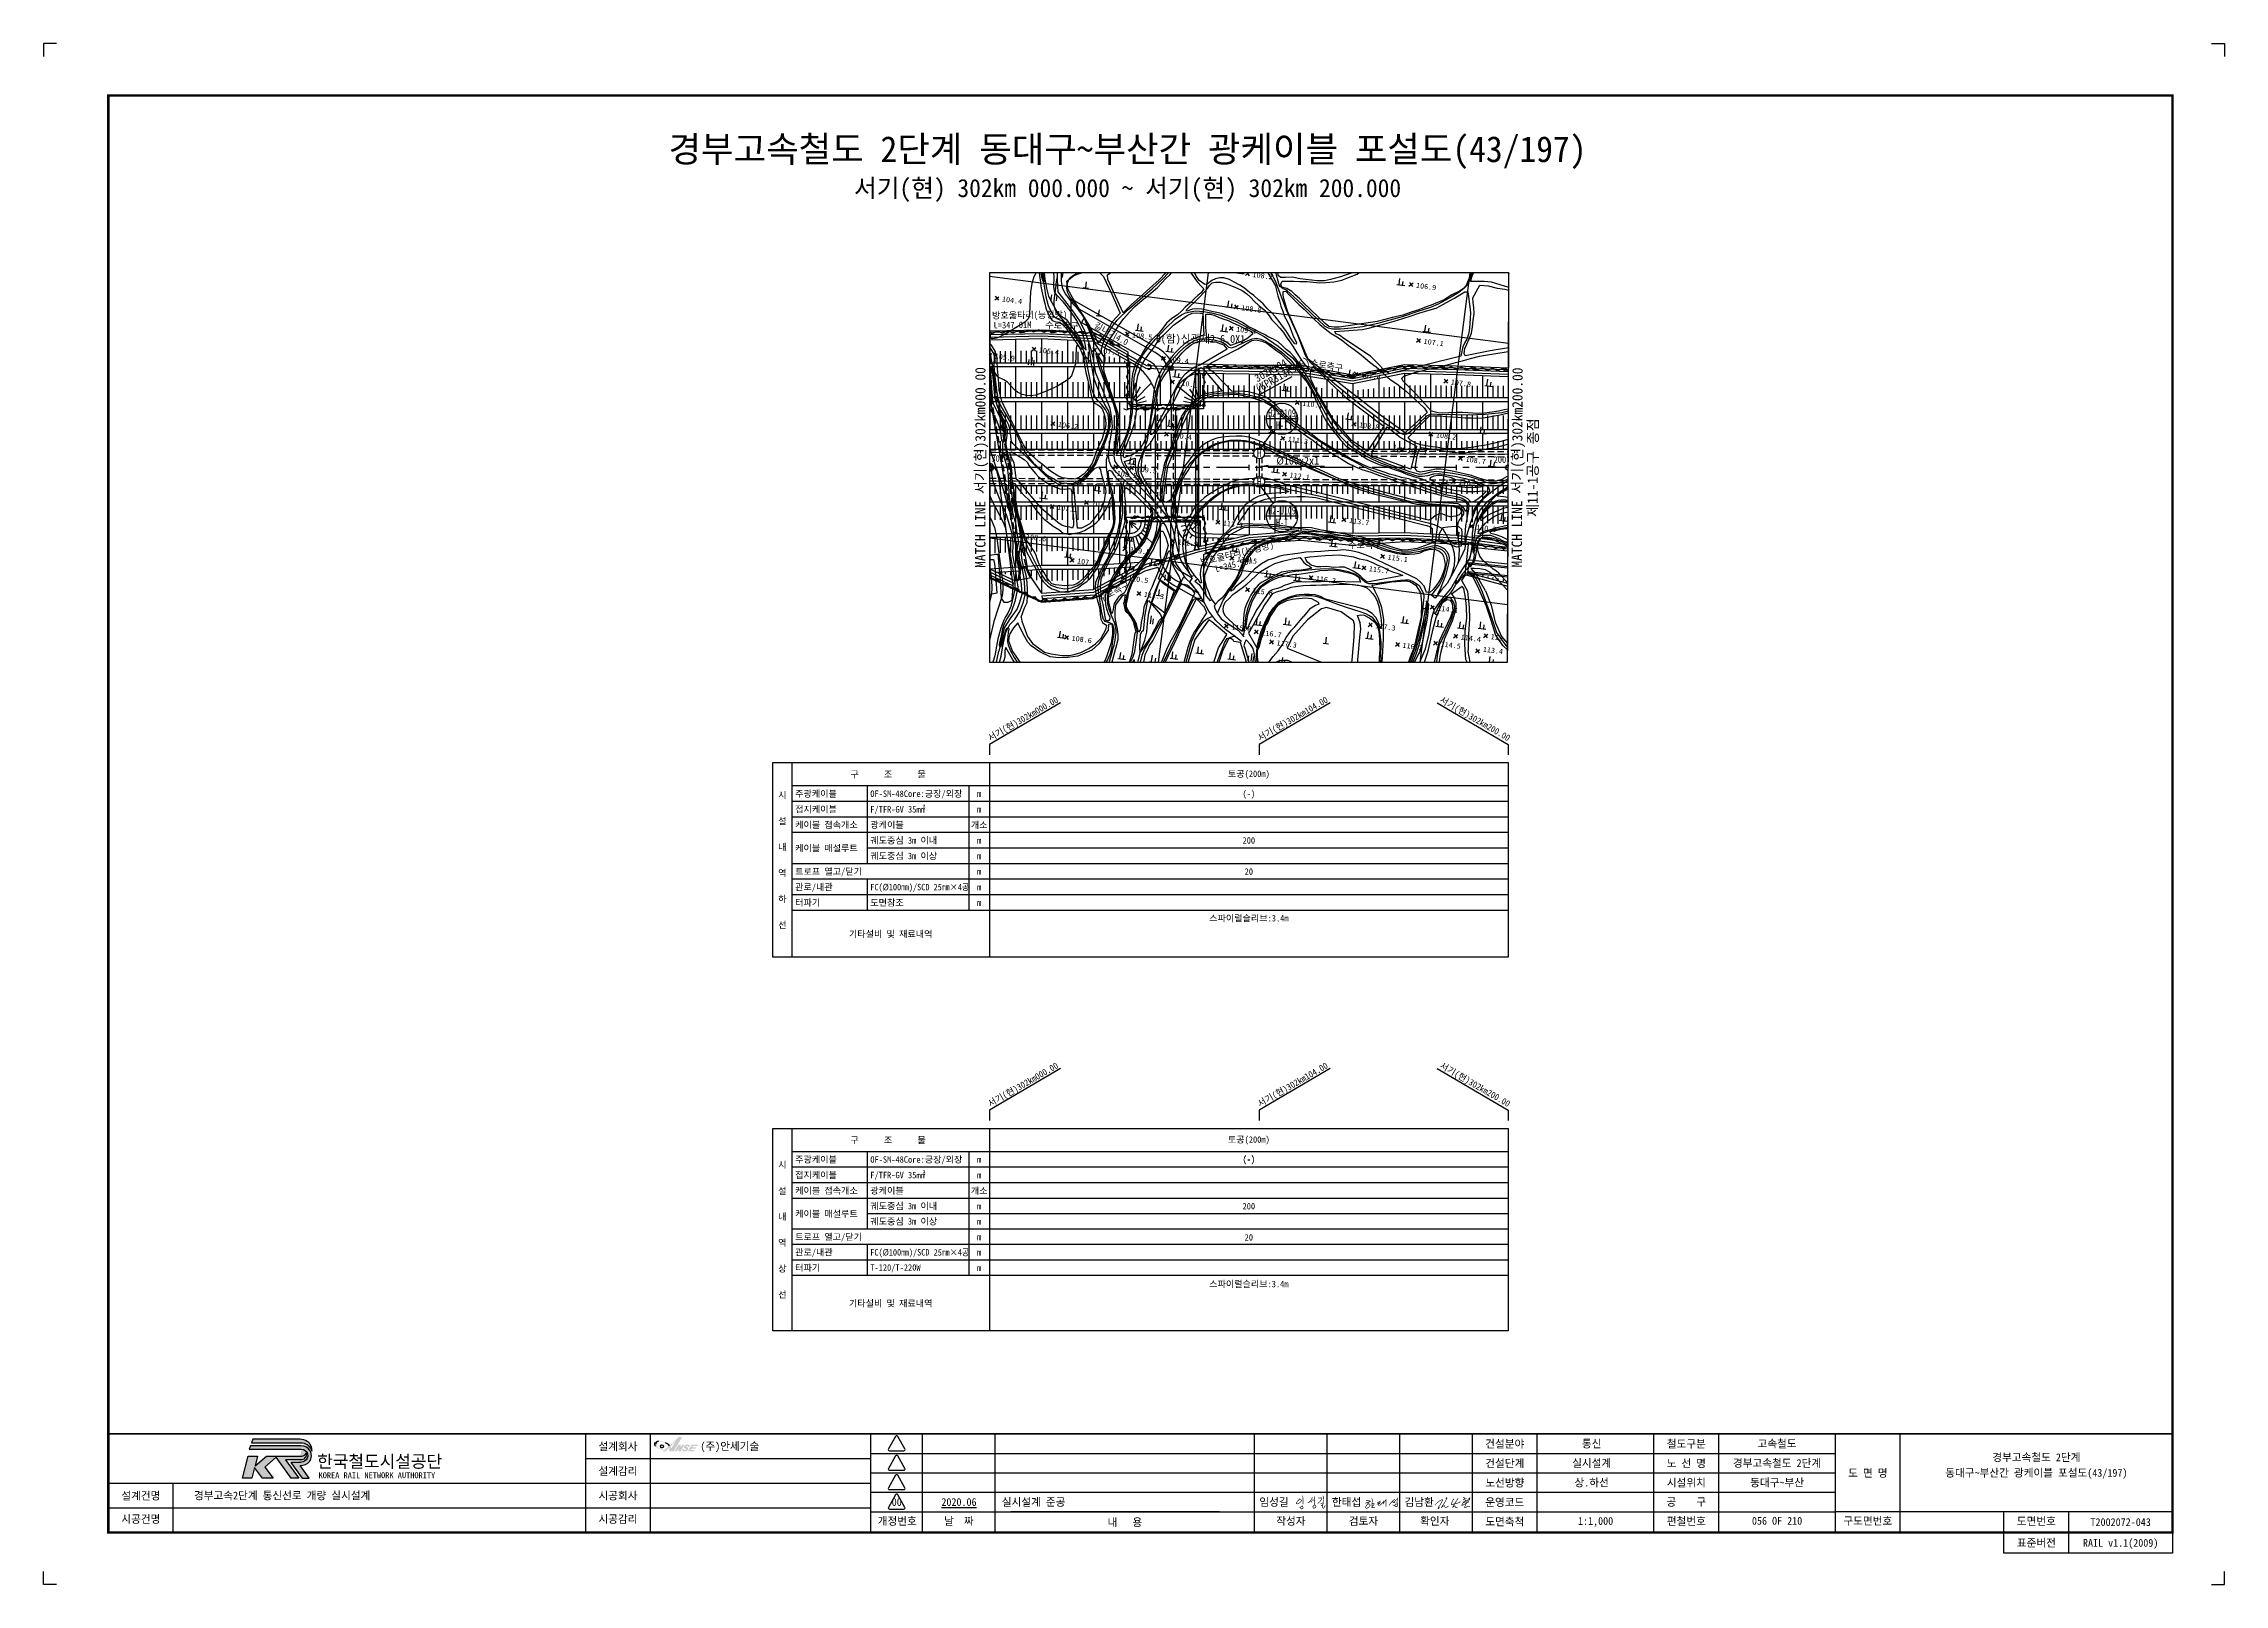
# Paper-space layout '3' of a CAD drawing. Header units: millimetres. Extents: x 0 to 841, y 0 to 594.
# The model-space entities are those that its viewports show. They can reach past a viewport. Long polylines and large blocks are cut down to what shows.
import ezdxf
from ezdxf.enums import TextEntityAlignment as Align
from ezdxf.xclip import XClip

# ---------------------------------------------------------------- set-up
doc = ezdxf.new("R2010")
doc.units = ezdxf.units.MM
doc.header["$LTSCALE"] = 10
doc.header["$MEASUREMENT"] = 0
doc.header["$XCLIPFRAME"] = 2
for name, pattern in [('A-CENTR01', [2, 1.25, -0.25, 0.25, -0.25]), ('CENTER', [2, 1.25, -0.25, 0.25, -0.25]), ('HIDDEN', [0.375, 0.25, -0.125])]:
    doc.linetypes.add(name, pattern=pattern)
for name, color, linetype in [('TN-MACL', 6, 'A-CENTR01'), ('TT-TABL-LIN1', 4, 'Continuous'), ('TT-TABL-LIN2', 1, 'Continuous'), ('TT-TABL-TEX1', 6, 'Continuous'), ('TT-TABL-TEX2', 3, 'Continuous'), ('TX-BORD', 7, 'Continuous'), ('TZ-BASE', 253, 'Continuous'), ('TZ-CABL', 4, 'Continuous'), ('TZ-LEAL', 1, 'Continuous'), ('TZ-LEAT', 3, 'Continuous')]:
    doc.layers.add(name, color=color, linetype=linetype)
doc.layers.add('TX-PAPR', color=2, linetype='Continuous', plot=False)
doc.styles.add('ENG', font='GulimChe.ttf')
doc.styles.add('HANA', font='GulimChe.ttf')
doc.styles.add('KORAIL', font='GulimChe.ttf')
doc.styles.get("Standard").update_dxf_attribs({"font": 'GulimChe.ttf'})
doc.styles.add('TB_TEXT', font='GulimChe.ttf')
doc.styles.add('TB_WBTXT', font='GulimChe.ttf')
doc.linetypes.add('I_LINE', pattern='A,3.5,["I",Standard,S=1,R=0,X=-1,Y=-0.5],3.5', length=7)
doc.linetypes.add('ZIGZAG', pattern='A,0.0001,-0.2,[131,ltypeshp.shx,S=0.2,R=0,X=-0.2,Y=0],-0.4,[131,ltypeshp.shx,S=0.2,R=180,X=0.2,Y=0],-0.2', length=0.8001)
doc.dimstyles.get("Standard").update_dxf_attribs({"dimtxt": 0.18, "dimasz": 0.18, "dimexe": 0.18, "dimexo": 0.0625, "dimgap": 0.09, "dimtad": 0, "dimtih": 1, "dimtoh": 1, "dimdec": 4, "dimzin": 0, "dimdsep": 46, "dimtxsty": 'Standard', "dimcen": 0.09, "dimadec": 0, "dimazin": 0, "dimtfac": 1, "dimtdec": 4, "dimtofl": 0, "dimtmove": 0, "dimatfit": 3, "dimfxl": 0, "dimtolj": 1, "dimtzin": 0, "dimarcsym": 0})

# ---------------------------------------------------------------- blocks, each defined once
blk = doc.blocks.new('CXGLOGO-UNIT-KRNA-COLOR')
h = blk.add_hatch(color=166)
edge = h.paths.add_edge_path()
edge.add_arc((15.3, 4.2), 10, 59.195, 87.6904)
edge.add_line((15.7, 14.2), (-14.6, 14.2))
edge.add_line((-14.6, 14.2), (-15.4, 11.9))
edge.add_line((-15.4, 11.9), (17.3, 11.9))
edge.add_arc((16.4, 4.8), 7.13, 14.4338, 82.8523, ccw=False)
edge.add_arc((17.2, 7.5), 6.18, 351.2788, 418.625)
h = blk.add_hatch(color=166)
edge = h.paths.add_edge_path()
edge.add_line((-17.6, 3.4), (-11.6, 3.4))
edge.add_line((-11.6, 3.4), (-13.1, -2.8))
edge.add_line((-13.1, -2.8), (-5.8, 3.4))
edge.add_line((-5.8, 3.4), (16.9, 3.4))
edge.add_arc((16.5, 6.7), 3.37, 277.1672, 339.2536)
edge.add_arc((16.5, 4.5), 3.37, -86.0611, 17.644, ccw=False)
edge.add_line((16.7, 1.1), (6.4, 1.1))
edge.add_line((6.4, 1.1), (15, -10.7))
edge.add_line((15, -10.7), (10.1, -10.7))
edge.add_line((10.1, -10.7), (0.4, 2.7))
edge.add_line((0.4, 2.7), (-6.9, -3.7))
edge.add_line((-6.9, -3.7), (-1.4, -10.8))
edge.add_line((-1.4, -10.8), (-8.3, -10.8))
edge.add_line((-8.3, -10.8), (-13.5, -4))
edge.add_line((-13.5, -4), (-15.1, -10.8))
edge.add_line((-15.1, -10.8), (-21.2, -10.8))
edge.add_line((-21.2, -10.8), (-17.6, 3.4))
h = blk.add_hatch(color=46)
edge = h.paths.add_edge_path()
edge.add_arc((15.4, 5.5), 6.16, 269.178, 301.5498, ccw=False)
edge.add_line((15.3, -0.7), (9.8, -0.7))
edge.add_line((9.8, -0.7), (17.2, -10.8))
edge.add_line((17.2, -10.8), (21.7, -10.8))
edge.add_line((21.7, -10.8), (15.9, -2.7))
edge.add_arc((15.5, 6.1), 8.86, 272.286, 317.0312)
edge.add_arc((16.8, 3.7), 6.34, 325.2805, 452.1314)
edge.add_line((16.5, 10), (-16, 10))
edge.add_line((-16, 10), (-16.8, 7.8))
edge.add_line((-16.8, 7.8), (16.6, 7.8))
edge.add_arc((16.8, 3.8), 3.99, -62.7193, 92.2922, ccw=False)
at = {"color": 166}
for points in [[(20.4, 12.8, 0.12498), (15.7, 14.2), (-14.6, 14.2), (-15.4, 11.9), (17.3, 11.9, -0.307728), (23.3, 6.6, 0.302614)], [(-17.6, 3.4), (-11.6, 3.4), (-13.1, -2.8), (-5.8, 3.4), (16.9, 3.4, 0.27773), (19.7, 5.5, -0.486141), (16.7, 1.1), (6.4, 1.1), (15, -10.7), (10.1, -10.7), (0.4, 2.7), (-6.9, -3.7), (-1.4, -10.8), (-8.3, -10.8), (-13.5, -4), (-15.1, -10.8), (-21.2, -10.8)]]:
    blk.add_lwpolyline(points, format="xyb", close=True, dxfattribs=at)
at = {"color": 46}
blk.add_lwpolyline([(18.6, 0.2, -0.142195), (15.3, -0.7), (9.8, -0.7), (17.2, -10.8), (21.7, -10.8), (15.9, -2.7, 0.197757), (22, 0.1, 0.61792), (16.5, 10), (-16, 10), (-16.8, 7.8), (16.6, 7.8, -0.802668)], format="xyb", close=True, dxfattribs=at)
blk = doc.blocks.new('CXGLOGO-KRNA-COLOR')
blk.add_blockref('CXGLOGO-UNIT-KRNA-COLOR', (0, 0))
at = {"color": 166, "style": 'KORAIL'}
for s, height, p in [('한국철도시설공단', 8, (26.8, -4)), ('KOREA RAIL NETWORK AUTHORITY', 3.75, (27.7, -10.8))]:
    blk.add_text(s, height=height, dxfattribs=at).set_placement(p)
blk = doc.blocks.new('TXBLKA1-KRNAH')
at = {"layer": 'TX-BORD'}
h = blk.add_hatch(color=5, dxfattribs=at)
h.paths.add_polyline_path([(241.41, 53.44, 0.096425), (239.85, 54.59, 0.1233), (237.07, 55.37, 0.107959), (236.18, 55.25, 0.147974), (235.63, 54.71, 0.146771), (235.6, 53.86, 0.166867), (235.92, 53.32, 0.084002), (237.3, 52.29, 0.125004), (238.6, 51.98, 0.324316), (238.9, 52.16, 0.181232), (238.8, 52.77, -0.176206), (238.41, 52.66, -0.165955), (238.43, 52.37, -0.236091), (238.11, 52.27, -0.163197), (237.2, 52.6, -0.211159), (236.11, 54.03, -0.492063), (237.15, 55.14, -0.264032), (241.01, 53.12, -0.023302), (238.51, 51.28), (239.75, 51.28, 0.034752), (241.24, 52.65, -0.038457), (241.29, 51.28), (242.97, 51.28), (246.25, 56.8), (244.88, 56.8, -0.036327)])
h.paths.add_polyline_path([(242.08, 52.46), (241.66, 53.16, 0.03885), (244.06, 55.69)], flags=16)
h = blk.add_hatch(color=3, dxfattribs=at)
h.paths.add_polyline_path([(244.79, 51.28), (245.61, 51.28), (247.14, 53.85), (246.32, 53.85), (245.64, 52.71), (245.64, 53.85), (244.83, 53.85), (243.3, 51.28), (244.11, 51.28), (244.79, 52.43)])
h.paths.add_polyline_path([(247.73, 51.85, -0.206701), (247.2, 51.81, -0.316027), (247.06, 51.95, -0.031225), (247.06, 52.07), (246.36, 52.07, 0.483426), (246.52, 51.35, 0.203838), (248.04, 51.43, 0.079762), (248.43, 51.8, 0.172378), (248.58, 52.3, 0.221594), (248.3, 52.81, 0.038449), (247.87, 53.02, -0.563174), (247.89, 53.34, -0.276773), (248.29, 53.37, -0.312628), (248.42, 53.08), (249.21, 53.08, 0.143901), (249.17, 53.48, 0.169249), (248.83, 53.82, 0.119216), (248.04, 53.89, 0.167621), (247.24, 53.47, 0.258991), (246.94, 52.74, 0.208246), (247.3, 52.44, -0.022645), (247.74, 52.2, -0.588103)])
h.paths.add_polyline_path([(249.56, 51.83), (249.82, 52.27), (251.36, 52.27), (251.72, 52.86), (250.18, 52.86), (250.44, 53.3), (251.98, 53.3), (252.31, 53.85), (250, 53.85), (248.47, 51.28), (250.78, 51.28), (251.1, 51.83)])
h.paths.add_polyline_path([(239.05, 53.25, 1), (237.87, 53.25, 1)])
at = {"layer": 'Defpoints', "color": 1}
blk.add_line((836, 594), (841, 594), dxfattribs=at)
for points in [[(5, 594), (0, 594), (0, 589)], [(836, 594), (841, 594), (841, 589)], [(5, 0), (0, 0), (0, 5)], [(836, 0), (841, 0), (841, 5)]]:
    blk.add_lwpolyline(points, dxfattribs=at)
at = {"layer": 'TX-BORD'}
for p, q in [((234, 20), (234, 58)), ((319, 50.5), (549.5, 50.5)), ((339, 20), (339, 58)), ((367, 20), (367, 58)), ((467, 20), (467, 58)), ((495, 20), (495, 58)), ((523, 20), (523, 58)), ((549.5, 50.5), (691, 50.5)), ((576, 20), (576, 58)), ((621, 20), (621, 58)), ((646, 20), (646, 58)), ((716, 20), (716, 58)), ((209, 48.5), (319, 48.5)), ((319, 43), (549.5, 43)), ((549.5, 43), (691, 43)), ((25, 39), (319, 39)), ((50, 20), (50, 39)), ((319, 35.5), (549.5, 35.5)), ((549.5, 35.5), (691, 35.5)), ((25, 29.5), (319, 29.5)), ((319, 28), (691, 28)), ((453.5, 28), (373, 28)), ((821, 28), (691, 28)), ((756, 20), (756, 28)), ((781, 12), (781, 28))]:
    blk.add_line(p, q, dxfattribs=at)
at = {"layer": 'TX-BORD', "const_width": 1}
blk.add_lwpolyline([(821, 20), (25, 20), (25, 574), (821, 574)], close=True, dxfattribs=at)
at = {"layer": 'TX-BORD'}
for points, const_width in [([(25, 58), (821, 58)], 0.5), ([(209, 20), (209, 58)], 0.5), ([(209, 20), (209, 58)], 0.5), ([(319, 20), (319, 58)], 0.5), ([(551, 20), (551, 58)], 0.5), ([(691, 20), (691, 58)], 0.5), ([(489.16, 32.47), (490.23, 32.6)], 0.24), ([(510.02, 32.43), (511.22, 32.3), (511.29, 32.17), (511.29, 31.91), (509.68, 31.25), (511.29, 31.91), (511.93, 32.15), (511.29, 31.91), (510.45, 30.87), (510.06, 30.25), (509.86, 29.88), (509.82, 29.64), (509.85, 29.48), (509.94, 29.38), (510.07, 29.35), (510.38, 29.36), (511.09, 29.84), (511.32, 30.09), (511.53, 30.37), (511.52, 30.66), (511.47, 30.83), (511.33, 30.95), (511.02, 30.99), (510.45, 30.87)], 0.24), ([(511.96, 33.12), (512.32, 32.9), (512.39, 32.4), (512.31, 31.14), (512.21, 29.77), (512.24, 29.56), (512.39, 29.52), (512.61, 29.55), (512.95, 29.62), (513.48, 29.76)], 0.24), ([(512.31, 31.14), (512.99, 31.2), (513.13, 31.16), (513.03, 30.78), (512.21, 29.77)], 0.24), ([(514.32, 31.57), (514.59, 31.64), (515.5, 32.11), (514.59, 31.64), (514.69, 31.19), (514.15, 30.85), (514.69, 31.19), (515.47, 31.61), (514.75, 30.62), (514.93, 30.41), (515.2, 30.4), (515.62, 30.7), (516.67, 31.8), (516.69, 32.23), (516.67, 31.8), (516.66, 31.21), (517.64, 32.57), (517.67, 29.98)], 0.24), ([(521.05, 32.83), (519.79, 31.7), (518.83, 30.43), (519.79, 31.7), (520.42, 32.27), (520.32, 31.82), (520.41, 31.55), (520.64, 31.46), (521, 31.65), (520.94, 31.92), (522.01, 32.93), (522.02, 33.4), (522.01, 32.93), (521.99, 31.92), (521.99, 31.59), (521.7, 31.85), (521.99, 31.59), (522.08, 31.07), (522.06, 30.3), (521.97, 30), (521.58, 29.93), (521.29, 29.99), (521.13, 30.2), (521.17, 30.65), (521.36, 30.97), (521.77, 31.01), (522.08, 31)], 0.24), ([(521.15, 30.43), (520.87, 30.43), (520.47, 30.53), (520.28, 30.68)], 0.24)]:
    blk.add_lwpolyline(points, dxfattribs=dict(at, const_width=const_width))
for points in [[(328.58, 57.05), (325.78, 52.19, 0.57735), (326.17, 51.52), (331.78, 51.52, 0.57735), (332.17, 52.19), (329.36, 57.05, 0.57735)], [(328.58, 49.55), (325.78, 44.69, 0.57735), (326.17, 44.02), (331.78, 44.02, 0.57735), (332.17, 44.69), (329.36, 49.55, 0.57735)], [(328.58, 42.05), (325.78, 37.19, 0.57735), (326.17, 36.52), (331.78, 36.52, 0.57735), (332.17, 37.19), (329.36, 42.05, 0.57735)], [(328.58, 34.55), (325.78, 29.69, 0.57735), (326.17, 29.02), (331.78, 29.02, 0.57735), (332.17, 29.69), (329.36, 34.55, 0.57735)]]:
    blk.add_lwpolyline(points, format="xyb", close=True, dxfattribs=at)
at = {"layer": 'TX-BORD', "const_width": 0.24}
for points in [[(485.57, 34.24, -0.031521), (485.64, 32.12, 0.015452), (485.64, 30.85, 0.488947)], [(489.3, 33.6, -0.116912), (488.11, 31.72, -0.245276), (487.54, 31.55, -2.571837)], [(490.15, 33.87, -0.089273), (490.12, 31.67, 0.068943), (490.06, 30.69, 0.261353)], [(493.32, 34.22, -0.102288), (493.6, 33.42, -0.080289), (493.6, 33.07, 0.066761), (493.58, 32.62, -0.06278), (493.53, 31.56, 8.85417)], [(547.43, 33.59, -0.145348), (547.88, 33.43, -0.307225), (547.95, 33.23, -0.212679), (547.38, 32.49, -0.113681), (548.62, 33.04, -0.266507), (548.74, 33, -3.538723)], [(484.54, 33.09, 0.071134), (483.15, 31.48, 0.394214), (483.21, 31.1, 0.224261), (483.52, 31.04, 0.193438), (484.97, 32.08, 0.544983), (484.67, 32.72, 0.066146), (484.03, 32.72, 27.196208)], [(484.41, 29.84, 0.02121), (484.98, 29.12, 0.409369), (485.14, 29.11, -0.211811), (485.49, 29.21, 0.416377), (485.62, 29.3, 0.123643), (485.54, 30.12, 0.523631), (485.28, 30.19, -0.072983), (484.51, 29.7, 0.005941)], [(488.57, 32.27, -0.142438), (489.07, 31.68, 5.949847)], [(490.05, 30.54, 0.235154), (489.49, 29.9, 0.345857), (489.7, 29.41, 0.306746), (490.2, 29.45, 0.103095), (490.63, 29.98, 0.395571), (490.49, 30.5, 0.242915), (490.05, 30.54, 6.064713)], [(491.55, 33.36, 0.139976), (491.83, 33.26, 0.096355), (492.64, 33.37, -0.240321), (492.85, 33.34, -0.353191), (492.93, 33.05, -0.157335), (491.33, 31.22, -6.381378)], [(492.46, 31.11), (493.22, 31.4, -0.375176), (493.45, 31.31, -0.266244), (493.45, 31.13, -0.042219), (493.07, 30.6, -0.159939), (492.63, 30.34, -0.171647), (493.2, 30.37, -0.458058), (493.29, 30.17, 0.159326), (493.23, 29.58, 0.227707), (493.39, 29.37, 0.407988), (493.73, 29.47, -0.001483), (493.89, 29.78, 0.004186), (494.14, 30.24, -0.100484), (494.33, 30.47, -0.346277)], [(536.7, 30.48, -0.382901), (536.65, 30.71, -0.12512), (539.4, 32.69, -0.474239), (539.59, 32.59, -0.046113), (537.92, 29.73, 0.151113), (537.77, 29.29, 0.58991), (537.88, 29.22, 0.096338), (538.33, 29.72, 2.196927)], [(540.73, 33.09, -0.071383), (541.05, 33.41, -0.346917), (541.16, 33.41, -0.258278), (541.18, 33.35, -0.079918), (541.06, 32.96, -0.048596), (539.06, 29.69, 0.947427), (539.13, 29.64, -0.022437), (540.04, 30.36, -0.344585), (540.2, 30.35, -0.12284), (540.25, 30.29, 0.011347), (540.43, 29.85, 0.194638), (540.6, 29.69, 0.189435), (540.9, 29.69, 0.009404), (541.84, 30.24, 3.287276)], [(543.84, 33.07, 0.030212), (542.85, 31.06, 0.575113), (543.08, 30.76, 0.043168), (545.96, 31.58, 0.237594), (546.32, 31.98, 1.260425)], [(545.61, 33.11, 0.150889), (545.13, 32.65, 0.025288), (543.37, 29.61), (544.07, 30.23, -0.448359), (544.33, 30.16, 0.073819), (544.59, 29.67, 0.359456), (544.94, 29.59, 0.031982), (545.26, 29.77, 3.102048)], [(547.6, 31.85, 0.23976), (547.57, 31.5, 0.345796), (547.69, 31.43, 0.195352), (548.64, 32.18, 0.393888), (548.6, 32.35, 0.293784), (548.35, 32.35, 0.099623), (547.44, 31.43, 0.02205), (546.93, 30.69, 0.380988), (546.98, 30.44, 0.18866), (547.1, 30.41), (549.22, 31.59, 0.122154), (549.44, 31.8), (550.04, 33.22, 0.396041), (549.99, 33.36, 0.224142), (549.88, 33.36, 0.078358), (549.02, 32.08), (547.95, 29.67, 0.444285), (547.97, 29.61), (548.29, 29.6, 0.179185), (548.5, 29.67), (549.15, 30.07, -0.135616), (549.34, 30.12), (550.04, 30.11)]]:
    blk.add_lwpolyline(points, format="xyb", dxfattribs=at)
at = {"layer": 'TX-BORD'}
blk.add_lwpolyline([(821, 20), (821, 12), (756, 12), (756, 20)], close=True, dxfattribs=at)
at = {"layer": 'TX-BORD', "color": 3}
blk.add_circle((238.46, 53.25), 0.594, dxfattribs=at)
at = {"layer": 'TX-BORD', "color": 5}
for centre, radius, start, end in [((237.04, 54.23), 1.49, 161.17216, 194.57108), ((236.55, 54.06), 0.967, 192.10036, 229.99429), ((237.06, 54.19), 0.96, 84.64387, 189.44431), ((237.68, 50.02), 5.06, 42.58477, 64.6157)]:
    blk.add_arc(centre, radius, start, end, dxfattribs=at)
at = {"layer": 'TX-BORD', "xscale": 0.6, "yscale": 0.6}
blk.add_blockref('CXGLOGO-KRNA-COLOR', (89.41, 47.41), dxfattribs=at)
at = {"layer": 'TX-BORD', "style": 'TB_TEXT'}
for s, p in [('설계회사', (221.5, 53.25)), ('건설분야', (563.5, 54.25)), ('철도구분', (633.5, 54.25)), ('설계감리', (221.5, 43.75)), ('건설단계', (563.5, 46.75)), ('노 선 명', (633.5, 46.75)), ('도 면 명', (703.5, 43)), ('설계건명', (37.5, 34.25)), ('시공회사', (221.5, 34.25)), ('노선방향', (563.5, 39.25)), ('시설위치', (633.5, 39.25)), ('시공건명', (37.5, 25.25)), ('시공감리', (221.5, 25.25)), ('개정번호', (329.21, 24.5)), ('날  짜', (353, 24.5)), ('내   용', (417, 24)), ('작성자', (481, 24.5)), ('검토자', (509, 24.5)), ('확인자', (536.5, 24.5)), ('운영코드', (563.5, 31.75)), ('도면축척', (563.5, 24.25)), ('공    구', (633.5, 31.75)), ('편철번호', (633.5, 24.5)), ('구도면번호', (703.5, 24.51)), ('도면번호', (768.5, 24.51))]:
    blk.add_text(s, height=3, dxfattribs=at).set_placement(p, align=Align.MIDDLE)
blk.add_text('표준버전', height=3, dxfattribs=at).set_placement((768.5, 16), align=Align.MIDDLE_CENTER)
at = {"layer": 'TX-BORD', "style": 'TB_TEXT', "flags": 1}
blk.add_attdef('TD_CLASSCODE', text='', height=3, dxfattribs=at).set_placement((25, 577.54), align=Align.MIDDLE_LEFT)
at = {"layer": 'TX-BORD'}
for tag, height, style, p in [('TB_MTITIL', 10, 'TB_WBTXT', (418, 553.33)), ('TB_STITL', 7, 'TB_WBTXT', (418, 538.33)), ('TR_RNUM4', 3, 'TB_TEXT', (329, 54.25)), ('TR_RDAT4', 3, 'TB_TEXT', (353, 54.25)), ('TD_FIELD', 3, 'TB_TEXT', (597, 54.25)), ('TD_RLCLASS', 3, 'TB_TEXT', (668.5, 54.25)), ('TD_DNAME_TOP', 3, 'TB_TEXT', (768.5, 48.98)), ('TR_RNUM3', 3, 'TB_TEXT', (329, 46.75)), ('TR_RDAT3', 3, 'TB_TEXT', (353, 46.75)), ('TD_CSTEP', 3, 'TB_TEXT', (597, 46.75)), ('TD_RLNAME', 3, 'TB_TEXT', (668.5, 46.75)), ('TD_DNAME_MAIN', 3, 'TB_TEXT', (768.5, 43)), ('TR_RNUM2', 3, 'TB_TEXT', (329, 39.25)), ('TR_RDAT2', 3, 'TB_TEXT', (353, 39.25)), ('TD_DIRCODE', 3, 'TB_TEXT', (597, 39.25)), ('TD_RLSECT', 3, 'TB_TEXT', (668.5, 39.25)), ('TD_DNAME_BOT', 3, 'TB_TEXT', (768.5, 36.98)), ('TR_RNUM1', 3, 'TB_TEXT', (329, 31.75)), ('TR_RDAT1', 3, 'TB_TEXT', (353, 31.75)), ('TD_SYSCODE', 3, 'TB_TEXT', (597, 31.75)), ('SCALE', 3, 'TB_TEXT', (598.5, 24.45)), ('TD_CSECT', 3, 'TB_TEXT', (668.5, 31.75)), ('TD_DWGNO', 3, 'TB_TEXT', (668.5, 24.5)), ('TD_DWGCODE_PREV', 3, 'TB_TEXT', (736, 24)), ('TD_DWGCODE', 3, 'TB_TEXT', (801, 24)), ('TD_VERSION', 3, 'TB_TEXT', (801, 16))]:
    blk.add_attdef(tag, text='', height=height, dxfattribs=dict(at, style=style)).set_placement(p, align=Align.MIDDLE_CENTER)
at = {"layer": 'TX-BORD', "style": 'TB_TEXT'}
for tag, p in [('TD_DCOMP', (253.27, 53.25)), ('TR_RCON4', (369.52, 54.25)), ('TR_DGN4', (468.83, 54.25)), ('TR_CHK4', (496.83, 54.25)), ('TR_APP4', (524.83, 54.25)), ('TD_DSCCOMP', (253.27, 43.75)), ('TR_RCON3', (369.52, 46.75)), ('TR_DGN3', (468.83, 46.75)), ('TR_CHK3', (496.83, 46.75)), ('TR_APP3', (524.83, 46.75)), ('TD_DNAME', (58, 34.25)), ('TD_CCOMP', (253.27, 34.25)), ('TR_RCON2', (369.52, 39.25)), ('TR_DGN2', (468.83, 39.25)), ('TR_CHK2', (496.83, 39.25)), ('TR_APP2', (524.83, 39.25)), ('TD_CNAME', (58, 25.15)), ('TD_CSCOMP', (253.27, 25.25)), ('TR_RCON1', (369.52, 31.75)), ('TR_DGN1', (468.83, 31.75)), ('TR_CHK1', (496.83, 31.75)), ('TR_APP1', (524.83, 31.75))]:
    blk.add_attdef(tag, text='', height=3, dxfattribs=at).set_placement(p, align=Align.MIDDLE_LEFT)
blk = doc.blocks.new('JD-FGHFFJ4HDG')
at = {"layer": 'TZ-BASE'}
for p, q in [((0, 202.17), (10.57, 284.4)), ((40.02, -270.98), (109.75, 271.65)), ((180.2, 212.54, 101), (179.88, 213.08, 101)), ((182.96, 208.15, 101), (180.2, 212.54, 101)), ((2, 206.16, 101.02), (1.62, 199.63, 101.02)), ((30.7, 201.41, 101.02), (31.65, 203.45, 101.02)), ((30.75, 201.04, 101), (32.08, 203.17, 101)), ((31.65, 203.45, 101.02), (32.87, 205.18, 101.02)), ((31.83, 199.58, 101.64), (33.82, 202.46, 101.64)), ((32.08, 203.17, 101), (33.21, 204.51, 101)), ((33.21, 204.51, 101), (34.38, 205.45, 101)), ((33.82, 202.46, 101.64), (35.74, 204, 101.64)), ((34.38, 205.45, 101), (35.63, 206.02, 101)), ((35.63, 206.02, 101), (37.75, 206.47, 101)), ((35.74, 204, 101.64), (37.86, 204.9, 101.64)), ((37.75, 206.47, 101), (44.09, 206.52, 101)), ((37.86, 204.9, 101.64), (40.34, 205.27, 101.64)), ((40.34, 205.27, 101.64), (43.35, 205.46, 101.64)), ((43.35, 205.46, 101.64), (45.99, 205.31, 101.64)), ((45.99, 205.31, 101.64), (48.72, 204.85, 101.64)), ((48.72, 204.85, 101.64), (51.54, 202.61, 101.64)), ((51.54, 202.61, 101.64), (53.24, 200.7, 101.64)), ((53.06, 203.43, 101.1), (65.87, 184.65, 101.1)), ((72.4, 205.91, 101.1), (71.33, 209.23, 101.1)), ((73.18, 204.38, 101.1), (72.4, 205.91, 101.1)), ((72.65, 208.23, 101.28), (72.71, 209.16, 101.28)), ((73.09, 206.48, 101.28), (72.65, 208.23, 101.28)), ((72.71, 209.16, 101.28), (105.2, 194, 101.28)), ((73.69, 205.31, 101.28), (73.09, 206.48, 101.28)), ((74.15, 202.59, 101.1), (73.18, 204.38, 101.1)), ((74.28, 204.25, 101.28), (73.69, 205.31, 101.28)), ((75.01, 201.23, 101.1), (74.15, 202.59, 101.1)), ((74.85, 203.04, 101.28), (74.28, 204.25, 101.28)), ((75.54, 201.07, 101.28), (74.85, 203.04, 101.28)), ((80.35, 206.02, 101.34), (83.66, 204.74, 101.34)), ((83.66, 204.74, 101.34), (85.72, 203.51, 101.34)), ((85.72, 203.51, 101.34), (136.56, 182.96, 101.34)), ((166.18, 193.82, 100.98), (177.69, 201.88, 100.98)), ((174.84, 201.61, 101.34), (178.17, 203.81, 101.34)), ((177.69, 201.88, 100.98), (180.62, 203.36, 100.98)), ((178.17, 203.81, 101.34), (181.7, 205.98, 101.34)), ((181.31, 208.21, 101.34), (180.25, 209.72, 101.34)), ((180.93, 201.65, 101.87), (182.85, 202.01, 101.87)), ((182.09, 206.77, 101.34), (181.31, 208.21, 101.34)), ((181.7, 205.98, 101.34), (182.09, 206.77, 101.34)), ((182.85, 202.01, 101.87), (184.45, 200.95, 101.87)), ((184.35, 206.52, 101), (182.96, 208.15, 101)), ((185.16, 206.34, 101), (184.35, 206.52, 101)), ((184.84, 203.11, 101.48), (185.83, 204.55, 101.48)), ((186.47, 201, 101.48), (184.84, 203.11, 101.48)), ((186.19, 206.56, 101), (185.16, 206.34, 101)), ((185.83, 204.55, 101.48), (187.93, 205.74, 101.48)), ((188.09, 207.14, 101), (186.19, 206.56, 101)), ((187.93, 205.74, 101.48), (189.94, 207.12, 101.48)), ((193.2, 208.88, 101), (188.09, 207.14, 101)), ((189.94, 207.12, 101.48), (192.04, 207.78, 101.48)), ((192.04, 207.78, 101.48), (194.28, 207.57, 101.48)), ((194.53, 209, 101), (193.2, 208.88, 101)), ((194.28, 207.57, 101.48), (196.66, 206.35, 101.48)), ((195.38, 208.72, 101), (194.53, 209, 101)), ((196.99, 208.03, 101), (195.38, 208.72, 101)), ((196.66, 206.35, 101.48), (199.39, 205.28, 101.48)), ((200.72, 206.55, 101), (196.99, 208.03, 101)), ((199.39, 205.28, 101.48), (200.71, 204.74, 101.48)), ((0.18, 188.84, 100.8), (0.89, 197.16, 100.8)), ((0.74, 196.48, 100.84), (0.62, 195.52, 100.84)), ((0.62, 195.52, 100.84), (1.28, 195.44, 100.84)), ((1.26, 195.92, 100.84), (0.68, 196, 100.84)), ((1.4, 196.39, 100.84), (0.74, 196.48, 100.84)), ((1.72, 194.39, 101.02), (1.6, 191.88, 101.02)), ((1.62, 199.63, 101.02), (1.67, 196.97, 101.02)), ((1.67, 196.97, 101.02), (1.72, 194.39, 101.02)), ((4.41, 201.52, 100.88), (4.29, 200.57, 100.88)), ((4.29, 200.57, 100.88), (4.95, 200.48, 100.88)), ((4.93, 200.97, 100.88), (4.35, 201.04, 100.88)), ((5.07, 201.44, 100.88), (4.41, 201.52, 100.88)), ((22.32, 183.93, 101), (28.49, 196.72, 101)), ((26.38, 190.83, 101.02), (27.59, 194.02, 101.02)), ((27.59, 194.02, 101.02), (28.35, 195.36, 101.02)), ((28, 192.07, 101.64), (29.2, 194.73, 101.64)), ((28.35, 195.36, 101.02), (29.19, 197.27, 101.02)), ((28.49, 196.72, 101), (30.75, 201.04, 101)), ((29.19, 197.27, 101.02), (29.87, 199.25, 101.02)), ((29.2, 194.73, 101.64), (30.53, 197.2, 101.64)), ((29.87, 199.25, 101.02), (30.7, 201.41, 101.02)), ((30.53, 197.2, 101.64), (31.83, 199.58, 101.64)), ((53.24, 200.7, 101.64), (55.24, 197.84, 101.64)), ((55.24, 197.84, 101.64), (57.41, 194.92, 101.64)), ((57.41, 194.92, 101.64), (59.15, 191.76, 101.64)), ((69.19, 193.51, 101.35), (70.77, 194.73, 101.35)), ((69.37, 194.91, 101.35), (70.59, 193.33, 101.35)), ((75.47, 199.69, 101.1), (75.01, 201.23, 101.1)), ((75.82, 198.58, 101.1), (75.47, 199.69, 101.1)), ((76.41, 198.9, 101.28), (75.54, 201.07, 101.28)), ((76.82, 197.52, 101.1), (75.82, 198.58, 101.1)), ((77.55, 197.52, 101.28), (76.41, 198.9, 101.28)), ((78.21, 196.11, 101.1), (76.82, 197.52, 101.1)), ((79.06, 196.05, 101.28), (77.55, 197.52, 101.28)), ((79.61, 193.74, 101.1), (78.21, 196.11, 101.1)), ((80.47, 194.85, 101.28), (79.06, 196.05, 101.28)), ((80.75, 191.15, 101.1), (79.61, 193.74, 101.1)), ((82.11, 193.18, 101.28), (80.47, 194.85, 101.28)), ((87.74, 193.31, 101.42), (87.99, 195.29, 101.42)), ((89.11, 196.16, 101.42), (88.73, 193.18, 101.42)), ((89.72, 193.06, 101.42), (89.98, 195.04, 101.42)), ((92.01, 192.82, 101.11), (93.59, 194.04, 101.11)), ((92.19, 194.22, 101.11), (93.41, 192.64, 101.11)), ((105.2, 194, 101.28), (104.84, 192.68, 101.28)), ((105.97, 190.78, 101.48), (106.27, 193.66, 101.48)), ((106.27, 193.66, 101.48), (110.2, 192.18, 101.48)), ((138.95, 194.39, 101.42), (139.2, 196.38, 101.42)), ((139.21, -283.72), (200.68, 194.66)), ((140.32, 197.24, 101.42), (139.94, 194.27, 101.42)), ((140.93, 194.14, 101.42), (141.19, 196.12, 101.42)), ((157.78, 188.35, 100.98), (166.18, 193.82, 100.98)), ((162.27, 191.83, 101.34), (165.08, 194.03, 101.34)), ((165.08, 194.03, 101.34), (168.63, 197.13, 101.34)), ((167.17, 192.31, 101.87), (170, 194.03, 101.87)), ((168.63, 197.13, 101.34), (171.72, 199.31, 101.34)), ((170, 194.03, 101.87), (172.16, 195.62, 101.87)), ((171.72, 199.31, 101.34), (174.84, 201.61, 101.34)), ((172.16, 195.62, 101.87), (174.3, 197.5, 101.87)), ((174.3, 197.5, 101.87), (176.33, 199.17, 101.87)), ((176.33, 199.17, 101.87), (178.59, 200.44, 101.87)), ((178.59, 200.44, 101.87), (180.93, 201.65, 101.87)), ((184.45, 200.95, 101.87), (186, 199.52, 101.87)), ((186, 199.52, 101.87), (187.92, 197.98, 101.87)), ((188.37, 199.67, 101.48), (186.47, 201, 101.48)), ((187.92, 197.98, 101.87), (189.96, 196.42, 101.87)), ((190.15, 198.45, 101.48), (188.37, 199.67, 101.48)), ((189.96, 196.42, 101.87), (192.11, 194.99, 101.87)), ((192.13, 197.09, 101.48), (190.15, 198.45, 101.48)), ((192.11, 194.99, 101.87), (194.36, 193.36, 101.87)), ((193.64, 196.26, 101.48), (192.13, 197.09, 101.48)), ((198.62, 192.38, 101.48), (193.64, 196.26, 101.48)), ((0, 186.26, 100.8), (0.18, 188.84, 100.8)), ((1.22, 185.35, 101.02), (0.99, 183.28, 101.02)), ((1.4, 187.46, 101.02), (1.22, 185.35, 101.02)), ((1.5, 189.73, 101.02), (1.4, 187.46, 101.02)), ((1.6, 191.88, 101.02), (1.5, 189.73, 101.02)), ((9.63, 183.04, 100.94), (9.88, 185.03, 100.94)), ((11, 185.89, 100.94), (10.62, 182.91, 100.94)), ((22.42, 184.03, 101.02), (23.87, 186.02, 101.02)), ((23.78, 184.24, 101.64), (25.41, 186.49, 101.64)), ((23.87, 186.02, 101.02), (25.17, 188.33, 101.02)), ((25.17, 188.33, 101.02), (26.38, 190.83, 101.02)), ((25.41, 186.49, 101.64), (26.97, 189.25, 101.64)), ((26.97, 189.25, 101.64), (28, 192.07, 101.64)), ((40.26, 187.6, 101.5), (43.24, 187.21, 101.5)), ((41.06, 187.49, 101.5), (41.38, 189.97, 101.5)), ((42.44, 187.32, 101.5), (42.64, 188.8, 101.5)), ((44.68, 186.7, 101.45), (46.26, 187.92, 101.45)), ((44.86, 188.1, 101.45), (46.08, 186.52, 101.45)), ((59.15, 191.76, 101.64), (61.02, 188.53, 101.64)), ((61.02, 188.53, 101.64), (62.96, 185.91, 101.64)), ((62.96, 185.91, 101.64), (65.65, 181.85, 101.64)), ((82.47, 188.96, 101.1), (80.75, 191.15, 101.1)), ((82.92, 191.94, 101.28), (82.11, 193.18, 101.28)), ((85.45, 186.57, 101.1), (82.47, 188.96, 101.1)), ((83.48, 190.84, 101.28), (82.92, 191.94, 101.28)), ((86.41, 187.4, 101.28), (83.48, 190.84, 101.28)), ((87.43, 186.01, 101.1), (85.45, 186.57, 101.1)), ((87.95, 187.22, 101.28), (86.41, 187.4, 101.28)), ((89.28, 186.01, 101.1), (87.43, 186.01, 101.1)), ((90.34, 187.09, 101.28), (87.95, 187.22, 101.28)), ((90.85, 186.12, 101.1), (89.28, 186.01, 101.1)), ((92.42, 186.9, 101.28), (90.34, 187.09, 101.28)), ((97.13, 185.27, 101.1), (90.85, 186.12, 101.1)), ((94.41, 186.71, 101.28), (92.42, 186.9, 101.28)), ((96.5, 186.81, 101.28), (94.41, 186.71, 101.28)), ((98.25, 187.24, 101.28), (96.5, 186.81, 101.28)), ((97.74, 182.61, 101.1), (97.13, 185.27, 101.1)), ((99.68, 188.19, 101.28), (98.25, 187.24, 101.28)), ((98.4, 184.35, 102.53), (99.84, 185.73, 102.53)), ((100.62, 189.22, 101.28), (99.68, 188.19, 101.28)), ((99.84, 185.73, 102.53), (101.81, 187.15, 102.53)), ((100.21, 184.6, 102), (101.22, 185.97, 102)), ((101.31, 190.51, 101.28), (100.62, 189.22, 101.28)), ((101.22, 185.97, 102), (102.45, 186.92, 102)), ((102.67, 191.29, 101.28), (101.31, 190.51, 101.28)), ((101.81, 187.15, 102.53), (103.12, 188.77, 102.53)), ((102.45, 186.92, 102), (104.15, 187.71, 102)), ((104.09, 191.79, 101.28), (102.67, 191.29, 101.28)), ((103.12, 188.77, 102.53), (104.7, 189.16, 102.53)), ((104.84, 192.68, 101.28), (104.09, 191.79, 101.28)), ((104.15, 187.71, 102), (105.61, 188.02, 102)), ((104.7, 189.16, 102.53), (107.82, 189.12, 102.53)), ((105.61, 188.02, 102), (106.56, 187.97, 102)), ((107.1, 190.77, 101.48), (105.97, 190.78, 101.48)), ((106.53, 184.15, 102.53), (106.83, 186.53, 102.53)), ((106.56, 187.97, 102), (107.77, 187.49, 102)), ((109.21, 190.1, 101.48), (107.1, 190.77, 101.48)), ((107.77, 187.49, 102), (108.89, 186.65, 102)), ((107.82, 189.12, 102.53), (110.23, 187.42, 102.53)), ((108.89, 186.65, 102), (109.94, 185.48, 102)), ((110.85, 189.08, 101.48), (109.21, 190.1, 101.48)), ((109.94, 185.48, 102), (110.74, 184, 102)), ((110.2, 192.18, 101.48), (134.95, 182.41, 101.48)), ((110.23, 187.42, 102.53), (111.92, 184.99, 102.53)), ((112.56, 187.57, 101.48), (110.85, 189.08, 101.48)), ((113.49, 185.66, 101.48), (112.56, 187.57, 101.48)), ((114.67, 183.67, 101.48), (113.49, 185.66, 101.48)), ((139.58, 190.8, 101.33), (141.17, 192.02, 101.33)), ((139.76, 192.2, 101.33), (140.99, 190.62, 101.33)), ((142.79, 184.7, 101.34), (145.82, 185.38, 101.34)), ((145.82, 185.38, 101.34), (148.53, 185.84, 101.34)), ((148.53, 185.84, 101.34), (150.74, 185.99, 101.34)), ((150.74, 185.99, 101.34), (152.61, 185.91, 101.34)), ((152.36, 186.55, 100.98), (153.17, 186.8, 100.98)), ((152.86, 184.89, 100.98), (152.36, 186.55, 100.98)), ((152.58, 185.7, 100.98), (157.78, 188.35, 100.98)), ((152.61, 185.91, 101.34), (155.54, 187.35, 101.34)), ((153.68, 185.14, 100.98), (152.86, 184.89, 100.98)), ((155.03, 184.65, 101.87), (157.02, 186.28, 101.87)), ((155.54, 187.35, 101.34), (157.48, 188.61, 101.34)), ((157.02, 186.28, 101.87), (159.5, 187.85, 101.87)), ((157.48, 188.61, 101.34), (159.92, 190.22, 101.34)), ((159.5, 187.85, 101.87), (161.6, 189.12, 101.87)), ((159.92, 190.22, 101.34), (162.27, 191.83, 101.34)), ((161.6, 189.12, 101.87), (164.32, 190.75, 101.87)), ((164.32, 190.75, 101.87), (167.17, 192.31, 101.87)), ((186.39, 185.51, 101.42), (186.01, 182.54, 101.42)), ((194.36, 193.36, 101.87), (198.05, 190.53, 101.87)), ((198.05, 190.53, 101.87), (200.27, 188.78, 101.87)), ((200.67, 191.03, 101.48), (198.62, 192.38, 101.48)), ((200.27, 188.78, 101.87), (200.66, 188.5, 101.87)), ((0.51, 178.92, 101.02), (0.26, 176.57, 101.02)), ((0.72, 181.28, 101.02), (0.51, 178.92, 101.02)), ((0.99, 183.28, 101.02), (0.72, 181.28, 101.02)), ((6.61, 163.58, 101), (17.12, 176.76, 101)), ((8.11, 179.67, 100.84), (9.69, 180.89, 100.84)), ((8.29, 181.07, 100.84), (9.51, 179.49, 100.84)), ((11.61, 182.79, 100.94), (11.87, 184.77, 100.94)), ((14.77, 174.52, 101.02), (16.12, 176.63, 101.02)), ((16.12, 176.63, 101.02), (17.74, 178.47, 101.02)), ((16.26, 174.54, 101.64), (18.02, 176.72, 101.64)), ((17.12, 176.76, 101), (20.57, 181.35, 101)), ((17.74, 178.47, 101.02), (19.32, 180.31, 101.02)), ((18.02, 176.72, 101.64), (19.9, 178.78, 101.64)), ((19.32, 180.31, 101.02), (20.98, 182.04, 101.02)), ((19.9, 178.78, 101.64), (21.62, 180.95, 101.64)), ((20.57, 181.35, 101), (22.32, 183.93, 101)), ((20.98, 182.04, 101.02), (22.42, 184.03, 101.02)), ((21.62, 180.95, 101.64), (23.78, 184.24, 101.64)), ((40.13, 176.91, 101.64), (38.04, 175.6, 101.64)), ((39.09, 175.87, 102), (40.48, 176.95, 102)), ((42.26, 178.26, 101.64), (40.13, 176.91, 101.64)), ((40.27, 176.55, 102.33), (42.5, 177.79, 102.33)), ((40.48, 176.95, 102), (41.85, 177.79, 102)), ((41.85, 177.79, 102), (43.26, 178.47, 102)), ((43.82, 179.13, 101.64), (42.26, 178.26, 101.64)), ((42.5, 177.79, 102.33), (44.47, 178.4, 102.33)), ((43.26, 178.47, 102), (44.3, 178.65, 102)), ((45.47, 179.28, 101.64), (43.82, 179.13, 101.64)), ((44.3, 178.65, 102), (45.23, 178.53, 102)), ((44.47, 178.4, 102.33), (45.87, 178.01, 102.33)), ((45.23, 178.53, 102), (45.98, 178.27, 102)), ((47.95, 177.7, 101.64), (45.47, 179.28, 101.64)), ((45.87, 178.01, 102.33), (47.19, 176.44, 102.33)), ((45.98, 178.27, 102), (46.99, 177.67, 102)), ((46.99, 177.67, 102), (48.62, 175.74, 102)), ((49.5, 176.27, 101.64), (47.95, 177.7, 101.64)), ((65.65, 181.85, 101.64), (67.52, 179.22, 101.64)), ((65.87, 184.65, 101.1), (69.61, 178.15, 101.1)), ((67.52, 179.22, 101.64), (69.02, 176.65, 101.64)), ((69.02, 176.65, 101.64), (70.35, 174.28, 101.64)), ((69.61, 178.15, 101.1), (70.68, 176.52, 101.1)), ((74.88, 175.52, 102), (77.88, 176.71, 102)), ((77.88, 176.71, 102), (80.87, 177.6, 102)), ((78.59, 175.11, 100.94), (78.84, 177.09, 100.94)), ((79.96, 177.96, 100.94), (79.58, 174.98, 100.94)), ((80.57, 174.85, 100.94), (80.83, 176.84, 100.94)), ((80.87, 177.6, 102), (83, 178.03, 102)), ((83, 178.03, 102), (84.42, 178.05, 102)), ((84.42, 178.05, 102), (85.79, 177.54, 102)), ((85.79, 177.54, 102), (89.09, 174.94, 102)), ((98.16, 180.5, 101.1), (97.74, 182.61, 101.1)), ((98.28, 178.69, 101.1), (98.16, 180.5, 101.1)), ((98.28, 176.26, 101.1), (98.28, 178.69, 101.1)), ((98.67, 182.06, 102.53), (98.4, 184.35, 102.53)), ((98.91, 178.93, 102.53), (98.67, 182.06, 102.53)), ((98.8, 175.15, 102), (99.24, 176.63, 102)), ((99.23, 173.46, 102.53), (98.91, 178.93, 102.53)), ((99.24, 176.63, 102), (99.5, 181.65, 102)), ((99.5, 181.65, 102), (99.64, 183.23, 102)), ((99.64, 183.23, 102), (100.21, 184.6, 102)), ((105.53, 184.28, 102.53), (107.52, 184.02, 102.53)), ((110.74, 184, 102), (112.09, 178.89, 102)), ((111.92, 184.99, 102.53), (111.31, 180.1, 102.53)), ((111.31, 180.1, 102.53), (112.75, 177.85, 102.53)), ((112.09, 178.89, 102), (112.53, 177.53, 102)), ((112.53, 177.53, 102), (114.69, 174.67, 102)), ((112.75, 177.85, 102.53), (113.67, 176.82, 102.53)), ((113.67, 176.82, 102.53), (114.81, 176.05, 102.53)), ((114.32, 180.46, 101.48), (114.8, 182.35, 101.48)), ((114.36, 178.6, 101.48), (114.32, 180.46, 101.48)), ((114.78, 177.66, 101.48), (114.36, 178.6, 101.48)), ((114.8, 182.35, 101.48), (114.67, 183.67, 101.48)), ((118.83, 175.06, 101.48), (114.78, 177.66, 101.48)), ((120.04, 181.61, 101.42), (120.29, 183.59, 101.42)), ((120.57, 174.45, 101.38), (128.68, 178.13, 101.38)), ((121.41, 184.46, 101.42), (121.03, 181.48, 101.42)), ((122.02, 181.35, 101.42), (122.28, 183.34, 101.42)), ((125.1, 177.93, 101.48), (122.37, 176.46, 101.48)), ((123.23, 180.97, 101.43), (124.81, 182.19, 101.43)), ((123.41, 182.37, 101.43), (124.63, 180.79, 101.43)), ((128.8, 179.51, 101.48), (125.1, 177.93, 101.48)), ((131.6, 177.35, 108.76), (126.91, 175.06, 108.76)), ((128.6, 176.51, 101.65), (130.19, 177.74, 101.65)), ((128.68, 178.13, 101.38), (135.55, 181.2, 101.38)), ((128.78, 177.92, 101.65), (130.01, 176.33, 101.65)), ((131.9, 180.88, 101.48), (128.8, 179.51, 101.48)), ((130.56, 175.95, 101.95), (132.48, 176.92, 101.95)), ((136.96, 179.43, 108.76), (131.6, 177.35, 108.76)), ((133.78, 181.65, 101.48), (131.9, 180.88, 101.48)), ((132.48, 176.92, 101.95), (134.87, 178.01, 101.95)), ((134.95, 182.41, 101.48), (133.78, 181.65, 101.48)), ((134.87, 178.01, 101.95), (137.16, 178.84, 101.95)), ((135.55, 181.2, 101.38), (142.11, 183.45, 101.38)), ((136.56, 182.96, 101.34), (138.82, 183.11, 101.34)), ((143.48, 181.52, 108.76), (136.96, 179.43, 108.76)), ((137.16, 178.84, 101.95), (139.61, 179.65, 101.95)), ((138.82, 183.11, 101.34), (139.41, 183.31, 101.34)), ((139.41, 183.31, 101.34), (140.94, 184.05, 101.34)), ((139.61, 179.65, 101.95), (142.15, 180.38, 101.95)), ((140.94, 184.05, 101.34), (142.79, 184.7, 101.34)), ((142.11, 183.45, 101.38), (147.43, 184.76, 101.38)), ((142.15, 180.38, 101.95), (144.64, 181.07, 101.95)), ((150.1, 183.48, 108.76), (143.48, 181.52, 108.76)), ((144.64, 181.07, 101.95), (147.11, 181.71, 101.95)), ((147.11, 181.71, 101.95), (150.22, 182.28, 101.95)), ((149.81, 177.75, 101.12), (152.78, 177.37, 101.12)), ((150.22, 182.28, 101.95), (152.11, 182.4, 101.95)), ((150.6, 177.65, 101.12), (150.92, 180.13, 101.12)), ((151.99, 177.47, 101.12), (152.18, 178.96, 101.12)), ((152.11, 182.4, 101.95), (154.23, 182.1, 101.95)), ((154.23, 182.1, 101.95), (156.32, 181.63, 101.95)), ((155.66, 183.6, 101.87), (155.03, 184.65, 101.87)), ((155.18, 177.72, 101.79), (156.76, 178.95, 101.79)), ((155.36, 179.13, 101.79), (156.58, 177.54, 101.79)), ((157.43, 183.07, 101.87), (155.66, 183.6, 101.87)), ((156.32, 181.63, 101.95), (158.41, 181.04, 101.95)), ((159.77, 182.54, 101.87), (157.43, 183.07, 101.87)), ((158.41, 181.04, 101.95), (161.38, 180.14, 101.95)), ((161.88, 181.83, 101.87), (159.77, 182.54, 101.87)), ((161.38, 180.14, 101.95), (163.21, 179.37, 101.95)), ((166.08, 179.92, 101.87), (161.88, 181.83, 101.87)), ((163.21, 179.37, 101.95), (164.84, 178.55, 101.95)), ((164.84, 178.55, 101.95), (166.47, 177.65, 101.95)), ((169.66, 178.26, 101.87), (166.08, 179.92, 101.87)), ((166.47, 177.65, 101.95), (168.53, 176.97, 101.95)), ((168.53, 176.97, 101.95), (170.79, 176.47, 101.95)), ((171.16, 177.51, 101.87), (169.66, 178.26, 101.87)), ((173.41, 176.48, 101.87), (171.16, 177.51, 101.87)), ((185.02, 182.66, 101.42), (185.27, 184.65, 101.42)), ((187, 182.41, 101.42), (187.26, 184.39, 101.42)), ((190.71, 182.59, 101.63), (192.3, 183.81, 101.63)), ((190.89, 183.99, 101.63), (192.12, 182.41, 101.63)), ((0, 174.53), (200.52, 148.76)), ((0.05, 174.21, 101.02), (0, 173.77, 101.02)), ((0.26, 176.57, 101.02), (0.05, 174.21, 101.02)), ((9, 167.57, 101.02), (10.7, 169.37, 101.02)), ((10.7, 169.37, 101.02), (13.12, 172.52, 101.02)), ((12.28, 169.4, 101.64), (13.2, 170.71, 101.64)), ((13.69, 168.2, 101.64), (12.28, 169.4, 101.64)), ((13.12, 172.52, 101.02), (14.77, 174.52, 101.02)), ((13.2, 170.71, 101.64), (14.85, 172.63, 101.64)), ((14.85, 172.63, 101.64), (16.26, 174.54, 101.64)), ((28.82, 164.76, 102), (31.55, 168.94, 102)), ((30.27, 168.43, 101.64), (29.42, 167.12, 101.64)), ((31.2, 169.66, 101.64), (30.27, 168.43, 101.64)), ((32.59, 171.17, 101.64), (31.2, 169.66, 101.64)), ((31.55, 168.94, 102), (33.48, 171.12, 102)), ((31.61, 167.67, 102.33), (32.86, 169.45, 102.33)), ((34, 172.51, 101.64), (32.59, 171.17, 101.64)), ((32.86, 169.45, 102.33), (35, 171.4, 102.33)), ((33.48, 171.12, 102), (36.41, 173.87, 102)), ((35.33, 173.73, 101.64), (34, 172.51, 101.64)), ((35, 171.4, 102.33), (36.78, 173.18, 102.33)), ((38.04, 175.6, 101.64), (35.33, 173.73, 101.64)), ((36.41, 173.87, 102), (39.09, 175.87, 102)), ((36.78, 173.18, 102.33), (38.76, 175.08, 102.33)), ((38.76, 175.08, 102.33), (40.27, 176.55, 102.33)), ((47.19, 176.44, 102.33), (48.47, 174.71, 102.33)), ((48.47, 174.71, 102.33), (49.98, 173.19, 102.33)), ((48.62, 175.74, 102), (50.49, 173.78, 102)), ((50.99, 174.47, 101.64), (49.5, 176.27, 101.64)), ((49.98, 173.19, 102.33), (52.12, 171.35, 102.33)), ((50.49, 173.78, 102), (52.02, 172.34, 102)), ((52.25, 173.1, 101.64), (50.99, 174.47, 101.64)), ((52.02, 172.34, 102), (53.79, 170.86, 102)), ((52.12, 171.35, 102.33), (54.28, 169.8, 102.33)), ((54.56, 171.15, 101.64), (52.25, 173.1, 101.64)), ((53.79, 170.86, 102), (56.16, 169.22, 102)), ((54.28, 169.8, 102.33), (56, 168.82, 102.33)), ((56.59, 169.67, 101.64), (54.56, 171.15, 101.64)), ((56, 168.82, 102.33), (57.98, 167.66, 102.33)), ((56.16, 169.22, 102), (58.5, 167.98, 102)), ((58.65, 168.51, 101.64), (56.59, 169.67, 101.64)), ((60.83, 167.84, 101.64), (58.65, 168.51, 101.64)), ((66.14, 168.79, 101.64), (64.26, 167.86, 101.64)), ((68.08, 169.45, 101.64), (66.14, 168.79, 101.64)), ((69.63, 169.71, 101.64), (68.08, 169.45, 101.64)), ((71.02, 169.56, 101.64), (69.63, 169.71, 101.64)), ((70.35, 174.28, 101.64), (71.35, 172.49, 101.64)), ((70.68, 176.52, 101.1), (71.6, 174.88, 101.1)), ((71.62, 170.85, 101.64), (71.02, 169.56, 101.64)), ((71.35, 172.49, 101.64), (71.62, 170.85, 101.64)), ((71.6, 174.88, 101.1), (72.39, 173.2, 101.1)), ((73.28, 168.33, 101.1), (71.67, 168.19, 101.1)), ((72.39, 173.2, 101.1), (73.23, 171.52, 101.1)), ((72.66, 173.76, 102), (73.2, 174.48, 102)), ((72.69, 172.91, 102), (72.66, 173.76, 102)), ((73.36, 169.7, 102), (72.69, 172.91, 102)), ((72.79, 168.13, 102), (73.15, 168.34, 102)), ((73.15, 168.34, 102), (73.36, 169.7, 102)), ((73.2, 174.48, 102), (74.88, 175.52, 102)), ((73.23, 171.52, 101.1), (73.52, 170.12, 101.1)), ((73.56, 169, 101.1), (73.28, 168.33, 101.1)), ((73.52, 170.12, 101.1), (73.56, 169, 101.1)), ((89.09, 174.94, 102), (91.15, 173.63, 102)), ((91.15, 173.63, 102), (93.77, 172.38, 102)), ((93.77, 172.38, 102), (95.16, 171.94, 102)), ((95.16, 171.94, 102), (96.22, 171.91, 102)), ((96.22, 171.91, 102), (97.03, 172.06, 102)), ((97.03, 172.06, 102), (97.64, 172.59, 102)), ((97.64, 172.59, 102), (98.8, 175.15, 102)), ((97.76, 171.22, 101.1), (98.19, 174.6, 101.1)), ((98.63, 169.02, 101.1), (97.76, 171.22, 101.1)), ((98.19, 174.6, 101.1), (98.28, 176.26, 101.1)), ((99.61, 166.98, 101.1), (98.63, 169.02, 101.1)), ((99.72, 170.34, 102.53), (99.23, 173.46, 102.53)), ((101.77, 164.18, 102.53), (99.72, 170.34, 102.53)), ((106.72, 169.78, 103.17), (108.71, 169.52, 103.17)), ((107.71, 169.65, 103.17), (108.02, 172.03, 103.17)), ((113.96, 171.75, 102.53), (110.04, 166.9, 102.53)), ((111.16, 167.57, 101.38), (114.66, 170.83, 101.38)), ((116.86, 173.72, 102.53), (113.96, 171.75, 102.53)), ((117.74, 170.14, 108.76), (114, 168.04, 108.76)), ((114.1, 167.12, 102.57), (116.2, 168.39, 102.57)), ((114.66, 170.83, 101.38), (118.54, 173.27, 101.38)), ((114.69, 174.67, 102), (115.78, 173.48, 102)), ((114.81, 176.05, 102.53), (116.42, 174.82, 102.53)), ((115.78, 173.48, 102), (116.68, 173.05, 102)), ((116.2, 168.39, 102.57), (118.43, 169.5, 102.57)), ((116.42, 174.82, 102.53), (116.86, 173.72, 102.53)), ((116.68, 173.05, 102), (117.41, 172.75, 102)), ((117.41, 172.75, 102), (117.5, 172.61, 102)), ((121.99, 172.48, 108.76), (117.74, 170.14, 108.76)), ((118.43, 169.5, 102.57), (120.82, 170.63, 102.57)), ((118.54, 173.27, 101.38), (120.57, 174.45, 101.38)), ((118.6, 170.62, 102), (118.71, 170.44, 102)), ((118.71, 170.44, 102), (123.59, 172.8, 102)), ((122.37, 176.46, 101.48), (118.83, 175.06, 101.48)), ((120.82, 170.63, 102.57), (123.01, 171.66, 102.57)), ((126.91, 175.06, 108.76), (121.99, 172.48, 108.76)), ((123.01, 171.66, 102.57), (125.15, 172.81, 102.57)), ((123.59, 172.8, 102), (126.43, 173.84, 102)), ((125.15, 172.81, 102.57), (128.56, 173.88, 102.57)), ((126.43, 173.84, 102), (129.02, 174.35, 102)), ((128.56, 173.88, 102.57), (131.18, 173.89, 102.57)), ((129.02, 174.35, 102), (133.07, 174.57, 102)), ((130.25, 175.12, 101.95), (130.56, 175.95, 101.95)), ((132.63, 175.2, 101.95), (130.25, 175.12, 101.95)), ((131.18, 173.89, 102.57), (134.21, 173.89, 102.57)), ((134.68, 175.33, 101.95), (132.63, 175.2, 101.95)), ((133.07, 174.57, 102), (141.71, 174.96, 102)), ((134.21, 173.89, 102.57), (137.19, 173.96, 102.57)), ((137.01, 175.48, 101.95), (134.68, 175.33, 101.95)), ((139.31, 175.63, 101.95), (137.01, 175.48, 101.95)), ((137.19, 173.96, 102.57), (141.17, 174.22, 102.57)), ((141.28, 175.76, 101.95), (139.31, 175.63, 101.95)), ((141.17, 174.22, 102.57), (144.42, 174.67, 102.57)), ((143.4, 175.94, 101.95), (141.28, 175.76, 101.95)), ((141.71, 174.96, 102), (145.49, 175.22, 102)), ((149.39, 175.72, 101.95), (143.4, 175.94, 101.95)), ((144.42, 174.67, 102.57), (147.28, 174.7, 102.57)), ((145.49, 175.22, 102), (148.91, 174.97, 102)), ((147.28, 174.7, 102.57), (150.04, 174.47, 102.57)), ((148.91, 174.97, 102), (154.83, 174.49, 102)), ((151.63, 175.55, 101.95), (149.39, 175.72, 101.95)), ((150.04, 174.47, 102.57), (152.48, 174.23, 102.57)), ((153.91, 175.25, 101.95), (151.63, 175.55, 101.95)), ((152.48, 174.23, 102.57), (155.27, 174.13, 102.57)), ((156.58, 175.06, 101.95), (153.91, 175.25, 101.95)), ((154.83, 174.49, 102), (161.15, 174.23, 102)), ((155.27, 174.13, 102.57), (157.87, 173.98, 102.57)), ((158.82, 174.85, 101.95), (156.58, 175.06, 101.95)), ((157.87, 173.98, 102.57), (160.58, 173.87, 102.57)), ((161.58, 174.62, 101.95), (158.82, 174.85, 101.95)), ((160.58, 173.87, 102.57), (163.25, 173.72, 102.57)), ((161.15, 174.23, 102), (166.61, 173.81, 102)), ((164.57, 174.61, 101.95), (161.58, 174.62, 101.95)), ((163.25, 173.72, 102.57), (165.94, 173.45, 102.57)), ((166.96, 174.41, 101.95), (164.57, 174.61, 101.95)), ((165.94, 173.45, 102.57), (168.91, 173.12, 102.57)), ((166.61, 173.81, 102), (170.64, 173.2, 102)), ((169.4, 174.16, 101.95), (166.96, 174.41, 101.95)), ((168.91, 173.12, 102.57), (171.64, 172.69, 102.57)), ((171.81, 173.71, 101.95), (169.4, 174.16, 101.95)), ((170.64, 173.2, 102), (176.33, 172.38, 102)), ((170.79, 176.47, 101.95), (172.68, 175.95, 101.95)), ((171.64, 172.69, 102.57), (174.21, 172.3, 102.57)), ((173.78, 173.32, 101.95), (171.81, 173.71, 101.95)), ((172.68, 175.95, 101.95), (174.58, 175.31, 101.95)), ((174.91, 175.78, 101.87), (173.41, 176.48, 101.87)), ((175.77, 173.05, 101.95), (173.78, 173.32, 101.95)), ((174.21, 172.3, 102.57), (176.94, 171.87, 102.57)), ((174.58, 175.31, 101.95), (176.65, 174.52, 101.95)), ((177.65, 174.62, 101.87), (174.91, 175.78, 101.87)), ((177.83, 173.06, 101.95), (175.77, 173.05, 101.95)), ((176.33, 172.38, 102), (181.54, 172.17, 102)), ((176.65, 174.52, 101.95), (178.28, 173.57, 101.95)), ((176.94, 171.87, 102.57), (179.54, 171.72, 102.57)), ((180.53, 173.76, 101.87), (177.65, 174.62, 101.87)), ((178.28, 173.57, 101.95), (177.83, 173.06, 101.95)), ((179.54, 171.72, 102.57), (181.96, 171.67, 102.57)), ((182.26, 173.31, 101.87), (180.53, 173.76, 101.87)), ((181.54, 172.17, 102), (189.79, 171.67, 102)), ((181.96, 171.67, 102.57), (184.48, 171.51, 102.57)), ((185.34, 173.06, 101.87), (182.26, 173.31, 101.87)), ((184.48, 171.51, 102.57), (186.93, 171.07, 102.57)), ((190.31, 173.07, 101.87), (185.34, 173.06, 101.87)), ((186.86, 169.65, 102.57), (186.63, 168.18, 102.57)), ((186.93, 171.07, 102.57), (186.86, 169.65, 102.57)), ((188, 167.06, 102.67), (188.31, 170.31, 102.67)), ((188.31, 170.31, 102.67), (189.99, 170.5, 102.67)), ((189.79, 171.67, 102), (194.99, 171.38, 102)), ((189.99, 170.5, 102.67), (193.02, 170.46, 102.67)), ((193.1, 172.36, 101.87), (190.31, 173.07, 101.87)), ((193.02, 170.46, 102.67), (196.02, 170.41, 102.67)), ((196.33, 171.84, 101.87), (193.1, 172.36, 101.87)), ((194.99, 171.38, 102), (200.6, 170.92, 102)), ((196.02, 170.41, 102.67), (198.5, 170.17, 102.67)), ((199.33, 171.56, 101.87), (196.33, 171.84, 101.87)), ((198.5, 170.17, 102.67), (200.59, 169.91, 102.67)), ((200.6, 171.48, 101.87), (199.33, 171.56, 101.87)), ((0, 154.39, 101), (6.61, 163.58, 101)), ((2.34, 158.85, 101.02), (4.24, 161.4, 101.02)), ((4.1, 159.78, 101.87), (5.38, 161.27, 101.87)), ((4.24, 161.4, 101.02), (5.68, 163.47, 101.02)), ((5.38, 161.27, 101.87), (6.89, 163.51, 101.87)), ((5.68, 163.47, 101.02), (7.32, 165.56, 101.02)), ((6.89, 163.51, 101.87), (8.19, 165.17, 101.87)), ((7.32, 165.56, 101.02), (9, 167.57, 101.02)), ((8.19, 165.17, 101.87), (9.13, 166.16, 101.87)), ((9.13, 166.16, 101.87), (9.73, 167.53, 101.87)), ((9.73, 167.53, 101.87), (11.21, 167.79, 101.87)), ((11.21, 167.79, 101.87), (13.26, 166.67, 101.87)), ((13.26, 166.67, 101.87), (14.99, 165.5, 101.87)), ((15.16, 167.24, 101.64), (13.69, 168.2, 101.64)), ((14.99, 165.5, 101.87), (16.86, 164.08, 101.87)), ((19.86, 162.74, 101.64), (15.16, 167.24, 101.64)), ((16.86, 164.08, 101.87), (18.64, 162.83, 101.87)), ((18.64, 162.83, 101.87), (20.3, 161.52, 101.87)), ((23.74, 160.13, 101.64), (19.86, 162.74, 101.64)), ((20.3, 161.52, 101.87), (21.93, 160.13, 101.87)), ((21.93, 160.13, 101.87), (23.76, 157.99, 101.87)), ((23.68, 155.8, 102), (26.41, 160.61, 102)), ((26.13, 161.86, 101.64), (23.74, 160.13, 101.64)), ((25.47, 158.35, 102.33), (26.57, 160.11, 102.33)), ((27.88, 164.2, 101.64), (26.13, 161.86, 101.64)), ((26.41, 160.61, 102), (28.82, 164.76, 102)), ((26.57, 160.11, 102.33), (27.85, 162.14, 102.33)), ((27.85, 162.14, 102.33), (29.18, 164, 102.33)), ((28.7, 165.78, 101.64), (27.88, 164.2, 101.64)), ((29.42, 167.12, 101.64), (28.7, 165.78, 101.64)), ((29.18, 164, 102.33), (30.16, 165.68, 102.33)), ((30.16, 165.68, 102.33), (31.61, 167.67, 102.33)), ((35.24, 164.29, 102.05), (38.22, 163.91, 102.05)), ((36.04, 164.19, 102.05), (36.35, 166.67, 102.05)), ((39.01, 160.12, 102.33), (36.77, 158.56, 102.33)), ((37.42, 164.01, 102.05), (37.62, 165.5, 102.05)), ((40.99, 161.3, 102.33), (39.01, 160.12, 102.33)), ((40.25, 159.55, 102.71), (42.59, 160.96, 102.71)), ((40.95, 166.51, 102.07), (42.53, 167.73, 102.07)), ((42.55, 162.09, 102.33), (40.99, 161.3, 102.33)), ((41.13, 167.91, 102.07), (42.35, 166.33, 102.07)), ((44.07, 163.03, 102.33), (42.55, 162.09, 102.33)), ((42.59, 160.96, 102.71), (44.57, 162.06, 102.71)), ((46.5, 164.16, 102.33), (44.07, 163.03, 102.33)), ((44.57, 162.06, 102.71), (46.72, 163.12, 102.71)), ((48.6, 164.66, 102.33), (46.5, 164.16, 102.33)), ((46.72, 163.12, 102.71), (48.97, 164, 102.71)), ((50.47, 165.07, 102.33), (48.6, 164.66, 102.33)), ((48.97, 164, 102.71), (51.2, 164.51, 102.71)), ((52.57, 165.2, 102.33), (50.47, 165.07, 102.33)), ((51.2, 164.51, 102.71), (53.52, 164.74, 102.71)), ((54.78, 165.31, 102.33), (52.57, 165.2, 102.33)), ((53.52, 164.74, 102.71), (55.8, 164.57, 102.71)), ((56.78, 165.03, 102.33), (54.78, 165.31, 102.33)), ((55.8, 164.57, 102.71), (57.48, 164.07, 102.71)), ((58.45, 164.78, 102.33), (56.78, 165.03, 102.33)), ((57.48, 164.07, 102.71), (59.39, 163.99, 102.71)), ((57.98, 167.66, 102.33), (59.93, 166.81, 102.33)), ((59.98, 164.84, 102.33), (58.45, 164.78, 102.33)), ((58.5, 167.98, 102), (60.6, 167.24, 102)), ((59.39, 163.99, 102.71), (62.11, 164.41, 102.71)), ((59.93, 166.81, 102.33), (61.26, 166.21, 102.33)), ((61.27, 165.45, 102.33), (59.98, 164.84, 102.33)), ((60.6, 167.24, 102), (62.12, 166.89, 102)), ((62.44, 167.34, 101.64), (60.83, 167.84, 101.64)), ((61.26, 166.21, 102.33), (61.27, 165.45, 102.33)), ((62.11, 164.41, 102.71), (63.43, 163.33, 102.71)), ((62.12, 166.89, 102), (63.64, 167.17, 102)), ((64.26, 167.86, 101.64), (62.44, 167.34, 101.64)), ((63.4, 166.23, 101.1), (62.92, 165.6, 101.1)), ((62.92, 165.6, 101.1), (63.43, 164.54, 101.1)), ((65.3, 166.8, 101.1), (63.4, 166.23, 101.1)), ((63.43, 164.54, 101.1), (65.23, 162.88, 101.1)), ((63.43, 163.33, 102.71), (64.07, 162.72, 102.71)), ((63.64, 167.17, 102), (64.63, 167.51, 102)), ((64.07, 162.72, 102.71), (65.03, 161.7, 102.71)), ((64.63, 167.51, 102), (65.52, 167.78, 102)), ((65.03, 161.7, 102.71), (66.23, 160.56, 102.71)), ((65.23, 162.88, 101.1), (67.24, 161.27, 101.1)), ((66.72, 167.3, 101.1), (65.3, 166.8, 101.1)), ((65.52, 167.78, 102), (66.71, 167.98, 102)), ((66.23, 160.56, 102.71), (67.46, 159.03, 102.71)), ((66.71, 167.98, 102), (72.12, 168.11, 102)), ((68.26, 167.8, 101.1), (66.72, 167.3, 101.1)), ((67.24, 161.27, 101.1), (68.58, 159.87, 101.1)), ((69.91, 167.95, 101.1), (68.26, 167.8, 101.1)), ((68.58, 159.87, 101.1), (70.12, 157.91, 101.1)), ((71.67, 168.19, 101.1), (69.91, 167.95, 101.1)), ((72.12, 168.11, 102), (72.79, 168.13, 102)), ((84.81, 160.73, 102.36), (86.4, 161.95, 102.36)), ((84.99, 162.14, 102.36), (86.22, 160.55, 102.36)), ((100.6, 164.83, 101.1), (99.61, 166.98, 101.1)), ((101.69, 162.92, 101.1), (100.6, 164.83, 101.1)), ((102.47, 160.87, 101.1), (101.69, 162.92, 101.1)), ((104.44, 161.72, 102.53), (101.77, 164.18, 102.53)), ((102.81, 159.48, 101.1), (102.47, 160.87, 101.1)), ((103.64, 155.41, 101.38), (104.06, 160.01, 101.38)), ((104.06, 160.01, 101.38), (106.96, 162.66, 101.38)), ((105.98, 162.8, 102.53), (104.44, 161.72, 102.53)), ((110.04, 166.9, 102.53), (105.98, 162.8, 102.53)), ((108.99, 160.57, 108.76), (106.37, 156.92, 108.76)), ((106.96, 162.66, 101.38), (111.16, 167.57, 101.38)), ((111.75, 164.06, 108.76), (108.99, 160.57, 108.76)), ((109.02, 158.39, 102.57), (110.37, 159.89, 102.57)), ((110.37, 159.89, 102.57), (111.89, 161.32, 102.57)), ((112.1, 166.75, 108.76), (111.65, 166.31, 108.76)), ((111.65, 166.31, 108.76), (111.9, 165.6, 108.76)), ((111.94, 164.88, 108.76), (111.75, 164.06, 108.76)), ((111.89, 161.32, 102.57), (112.86, 163.16, 102.57)), ((111.9, 165.6, 108.76), (111.94, 164.88, 108.76)), ((114, 168.04, 108.76), (112.1, 166.75, 108.76)), ((112.76, 165.94, 102.57), (114.1, 167.12, 102.57)), ((112.96, 164.74, 102.57), (112.76, 165.94, 102.57)), ((112.86, 163.16, 102.57), (112.96, 164.74, 102.57)), ((120.69, 160.24, 102.57), (117.87, 159.41, 102.57)), ((119.45, 159.51, 103), (121.29, 160.02, 103)), ((120.1, 159.4, 103.56), (122.81, 159.9, 103.56)), ((124.14, 160.51, 102.57), (120.69, 160.24, 102.57)), ((121.29, 160.02, 103), (122.52, 160.14, 103)), ((122.52, 160.14, 103), (124.97, 160.29, 103)), ((122.81, 159.9, 103.56), (125.67, 159.92, 103.56)), ((127.33, 160.59, 102.57), (124.14, 160.51, 102.57)), ((124.97, 160.29, 103), (129.08, 160.23, 103)), ((125.67, 159.92, 103.56), (129, 159.73, 103.56)), ((130.47, 160.64, 102.57), (127.33, 160.59, 102.57)), ((129.08, 160.23, 103), (133.32, 159.78, 103)), ((135.31, 160.11, 102.57), (130.47, 160.64, 102.57)), ((138.7, 159.52, 102.57), (135.31, 160.11, 102.57)), ((155.97, 163.74, 105.57), (158.95, 163.35, 105.57)), ((156.77, 163.63, 105.57), (157.09, 166.11, 105.57)), ((158.16, 163.46, 105.57), (158.35, 164.94, 105.57)), ((158.49, 163.48, 102.44), (160.07, 164.71, 102.44)), ((158.67, 164.89, 102.44), (159.89, 163.3, 102.44)), ((186.63, 168.18, 102.57), (186.75, 166.33, 102.57)), ((186.75, 166.33, 102.57), (186.93, 164.28, 102.57)), ((186.93, 164.28, 102.57), (187.33, 162.37, 102.57)), ((187.33, 162.37, 102.57), (187.42, 160.48, 102.57)), ((187.42, 160.48, 102.57), (187.51, 158.39, 102.57)), ((188.13, 165.05, 102.67), (188, 167.06, 102.67)), ((188.32, 162.76, 102.67), (188.13, 165.05, 102.67)), ((188.64, 160.36, 102.67), (188.32, 162.76, 102.67)), ((188.88, 157.87, 102.67), (188.64, 160.36, 102.67)), ((0, 154.83, 101.02), (1.04, 156.51, 101.02)), ((0, 152.75, 101.87), (0.58, 153.69, 101.87)), ((0.58, 153.69, 101.87), (4.1, 159.78, 101.87)), ((1.04, 156.51, 101.02), (2.34, 158.85, 101.02)), ((18.46, 146.6, 102), (21.33, 151.78, 102)), ((20.18, 152.27, 101.87), (19.22, 150.87, 101.87)), ((21.4, 153.92, 101.87), (20.18, 152.27, 101.87)), ((21.33, 151.78, 102), (23.68, 155.8, 102)), ((21.94, 154.88, 101.87), (21.4, 153.92, 101.87)), ((21.77, 151.32, 102.33), (22.67, 153.07, 102.33)), ((23.76, 157.99, 101.87), (21.94, 154.88, 101.87)), ((22.67, 153.07, 102.33), (23.66, 154.59, 102.33)), ((23.66, 154.59, 102.33), (24.5, 156.55, 102.33)), ((24.5, 156.55, 102.33), (25.47, 158.35, 102.33)), ((29, 148.8, 102.71), (30.77, 151.46, 102.71)), ((30.1, 151.86, 102.33), (29.14, 149.86, 102.33)), ((31.45, 153.41, 102.33), (30.1, 151.86, 102.33)), ((30.77, 151.46, 102.71), (32.54, 153.4, 102.71)), ((32.83, 155.11, 102.33), (31.45, 153.41, 102.33)), ((32.54, 153.4, 102.71), (34.29, 155.01, 102.71)), ((34.24, 156.42, 102.33), (32.83, 155.11, 102.33)), ((35.28, 157.25, 102.33), (34.24, 156.42, 102.33)), ((34.29, 155.01, 102.71), (36.14, 156.38, 102.71)), ((36.77, 158.56, 102.33), (35.28, 157.25, 102.33)), ((36.14, 156.38, 102.71), (38.02, 157.91, 102.71)), ((38.02, 157.91, 102.71), (40.25, 159.55, 102.71)), ((42.15, 155.62, 102.05), (45.13, 155.24, 102.05)), ((52.31, 156.67, 102.71), (42.71, 151.03, 102.71)), ((42.94, 155.52, 102.05), (43.26, 158, 102.05)), ((43.17, 150.17, 102.75), (45.3, 151.48, 102.75)), ((44.33, 155.34, 102.05), (44.52, 156.83, 102.05)), ((45.3, 151.48, 102.75), (47.94, 153.11, 102.75)), ((46.37, 158.22, 102.3), (47.96, 159.44, 102.3)), ((46.56, 159.62, 102.3), (47.78, 158.04, 102.3)), ((47.94, 153.11, 102.75), (50.41, 154.24, 102.75)), ((50.41, 154.24, 102.75), (52.68, 155.36, 102.75)), ((54.48, 157.57, 102.71), (52.31, 156.67, 102.71)), ((52.68, 155.36, 102.75), (54.56, 156.33, 102.75)), ((57.09, 158.31, 102.71), (54.48, 157.57, 102.71)), ((54.56, 156.33, 102.75), (56.91, 156.8, 102.75)), ((56.91, 156.8, 102.75), (59.5, 157.26, 102.75)), ((59.58, 158.55, 102.71), (57.09, 158.31, 102.71)), ((61.34, 151.4, 102.75), (59.14, 150.49, 102.75)), ((59.5, 157.26, 102.75), (61.84, 157.41, 102.75)), ((61.92, 158.67, 102.71), (59.58, 158.55, 102.71)), ((63.07, 152.16, 102.75), (61.34, 151.4, 102.75)), ((61.55, 150.73, 102.99), (63.59, 151.55, 102.99)), ((61.84, 157.41, 102.75), (64.1, 157.35, 102.75)), ((64.09, 158.2, 102.71), (61.92, 158.67, 102.71)), ((64.44, 152.73, 102.75), (63.07, 152.16, 102.75)), ((63.59, 151.55, 102.99), (65.84, 151.81, 102.99)), ((65.82, 157.59, 102.71), (64.09, 158.2, 102.71)), ((64.1, 157.35, 102.75), (66.08, 156.72, 102.75)), ((66.49, 152.91, 102.75), (64.44, 152.73, 102.75)), ((67.33, 156.76, 102.71), (65.82, 157.59, 102.71)), ((65.84, 151.81, 102.99), (68.41, 151.98, 102.99)), ((66.08, 156.72, 102.75), (67.59, 155.89, 102.75)), ((68.34, 153.03, 102.75), (66.49, 152.91, 102.75)), ((68.59, 156.03, 102.71), (67.33, 156.76, 102.71)), ((67.46, 159.03, 102.71), (70.81, 155.45, 102.71)), ((67.59, 155.89, 102.75), (68.38, 154.97, 102.75)), ((69.26, 153.21, 102.75), (68.34, 153.03, 102.75)), ((68.38, 154.97, 102.75), (69.26, 153.21, 102.75)), ((68.41, 151.98, 102.99), (70.99, 152.03, 102.99)), ((69.86, 155.15, 102.71), (68.59, 156.03, 102.71)), ((71.28, 153.83, 102.71), (69.86, 155.15, 102.71)), ((70.12, 157.91, 101.1), (71.83, 155.88, 101.1)), ((70.81, 155.45, 102.71), (71.93, 154.96, 102.71)), ((70.99, 152.03, 102.99), (73.36, 152.23, 102.99)), ((72.79, 153.6, 102.71), (71.28, 153.83, 102.71)), ((71.83, 155.88, 101.1), (73.34, 154.36, 101.1)), ((71.93, 154.96, 102.71), (72.79, 153.6, 102.71)), ((73.34, 154.36, 101.1), (74.65, 153.56, 101.1)), ((73.36, 152.23, 102.99), (75.39, 152.64, 102.99)), ((74.65, 153.56, 101.1), (76.03, 153.93, 101.1)), ((75.39, 152.64, 102.99), (77.5, 153.14, 102.99)), ((76.03, 153.93, 101.1), (77.59, 154.2, 101.1)), ((77.5, 153.14, 102.99), (78.35, 153.08, 102.99)), ((77.59, 154.2, 101.1), (78.57, 154.06, 101.1)), ((78.35, 153.08, 102.99), (80.51, 145.42, 102.99)), ((78.57, 154.06, 101.1), (78.89, 152.91, 101.1)), ((78.89, 152.91, 101.1), (79.91, 150.19, 101.1)), ((96.92, 143.68, 104), (106.79, 151.81, 104)), ((99.86, 150.16, 101.1), (101.1, 151.57, 101.1)), ((100.03, 149.44, 101.38), (102.56, 152.07, 101.38)), ((100.4, 150.52, 102.67), (102.75, 152.93, 102.67)), ((101.1, 151.57, 101.1), (102.1, 152.93, 101.1)), ((101.2, 152.86, 102.67), (101.64, 153.59, 102.67)), ((105.58, 152.84, 108.76), (101.49, 148.05, 108.76)), ((101.64, 153.59, 102.67), (103.14, 152.7, 102.67)), ((102.1, 152.93, 101.1), (102.83, 154.8, 101.1)), ((102.56, 152.07, 101.38), (103.2, 153.53, 101.38)), ((103.14, 152.7, 102.67), (102.7, 151.97, 102.67)), ((102.96, 157.83, 101.1), (102.81, 159.48, 101.1)), ((102.83, 154.8, 101.1), (103.05, 156.34, 101.1)), ((103.05, 156.34, 101.1), (102.96, 157.83, 101.1)), ((103.2, 153.53, 101.38), (103.64, 155.41, 101.38)), ((103.32, 150, 103), (106.01, 152.23, 103)), ((106.09, 154.36, 108.76), (105.58, 152.84, 108.76)), ((105.67, 149.65, 104.36), (107.41, 151.5, 104.36)), ((106.01, 152.23, 103), (110.83, 155.72, 103)), ((106.26, 155.46, 108.76), (106.09, 154.36, 108.76)), ((106.37, 156.92, 108.76), (106.26, 155.46, 108.76)), ((106.79, 151.81, 104), (107.96, 152.69, 104)), ((107.41, 151.5, 104.36), (109.22, 152.79, 104.36)), ((107.96, 152.69, 104), (109.83, 153.76, 104)), ((108.8, 156.76, 102.57), (109.02, 158.39, 102.57)), ((109.95, 156.47, 102.57), (108.8, 156.76, 102.57)), ((109.22, 152.79, 104.36), (112.23, 153.63, 104.36)), ((109.83, 153.76, 104), (111.3, 154.18, 104)), ((112.12, 157.22, 102.57), (109.95, 156.47, 102.57)), ((110.83, 155.72, 103), (114.12, 157.63, 103)), ((111.3, 154.18, 104), (113.22, 154.4, 104)), ((111.78, 155.66, 103.56), (113.15, 156.28, 103.56)), ((118.75, 154.62, 103.56), (111.78, 155.66, 103.56)), ((114.88, 158.29, 102.57), (112.12, 157.22, 102.57)), ((112.23, 153.63, 104.36), (114.38, 153.53, 104.36)), ((113.15, 156.28, 103.56), (116.03, 157.39, 103.56)), ((113.22, 154.4, 104), (115.22, 154.15, 104)), ((114.12, 157.63, 103), (116.83, 158.72, 103)), ((114.38, 153.53, 104.36), (117.03, 153.18, 104.36)), ((117.87, 159.41, 102.57), (114.88, 158.29, 102.57)), ((115.22, 154.15, 104), (119.63, 153.31, 104)), ((116.03, 157.39, 103.56), (117.9, 158.44, 103.56)), ((116.83, 158.72, 103), (119.45, 159.51, 103)), ((117.03, 153.18, 104.36), (119.58, 152.42, 104.36)), ((117.9, 158.44, 103.56), (120.1, 159.4, 103.56)), ((120.83, 154.32, 103.56), (118.75, 154.62, 103.56)), ((119.58, 152.42, 104.36), (122.22, 151.66, 104.36)), ((119.63, 153.31, 104), (125.7, 151.65, 104)), ((120.73, 153.95, 103.56), (120.83, 154.32, 103.56)), ((123.4, 153.31, 103.56), (120.73, 153.95, 103.56)), ((122.22, 151.66, 104.36), (124.77, 150.86, 104.36)), ((127.23, 152.15, 103.56), (123.4, 153.31, 103.56)), ((125.7, 151.65, 104), (129.3, 150.72, 104)), ((129.59, 151.33, 103.56), (127.23, 152.15, 103.56)), ((129, 159.73, 103.56), (134.21, 159.07, 103.56)), ((129.89, 155.05, 101.1), (132.87, 154.67, 101.1)), ((130.68, 154.95, 101.1), (131, 157.43, 101.1)), ((132.07, 154.77, 101.1), (132.26, 156.26, 101.1)), ((133.32, 159.78, 103), (138.16, 158.97, 103)), ((134.21, 159.07, 103.56), (137.76, 158.53, 103.56)), ((135.01, 154.4, 103.32), (136.6, 155.62, 103.32)), ((135.19, 155.8, 103.32), (136.42, 154.22, 103.32)), ((137.76, 158.53, 103.56), (142.52, 157.35, 103.56)), ((138.16, 158.97, 103), (142.82, 158.09, 103)), ((141.93, 158.88, 102.57), (138.7, 159.52, 102.57)), ((142.05, 151.5, 103.56), (139.18, 150.95, 103.56)), ((139.2, 150.53, 104), (146.23, 151.65, 104)), ((144.95, 158.51, 102.57), (141.93, 158.88, 102.57)), ((144.63, 152.15, 103.56), (142.05, 151.5, 103.56)), ((142.52, 157.35, 103.56), (145.55, 156.62, 103.56)), ((142.82, 158.09, 103), (149.17, 156.62, 103)), ((147.46, 152.82, 103.56), (144.63, 152.15, 103.56)), ((144.81, 150.75, 104.24), (149.89, 151.41, 104.24)), ((147.8, 158.14, 102.57), (144.95, 158.51, 102.57)), ((145.55, 156.62, 103.56), (148.49, 156.12, 103.56)), ((146.23, 151.65, 104), (151.32, 152.34, 104)), ((150.05, 153.28, 103.56), (147.46, 152.82, 103.56)), ((150.3, 157.49, 102.57), (147.8, 158.14, 102.57)), ((148.49, 156.12, 103.56), (150.72, 155.5, 103.56)), ((149.17, 156.62, 103), (152.29, 155.47, 103)), ((149.89, 151.41, 104.24), (151.52, 151.8, 104.24)), ((151.71, 153.87, 103.56), (150.05, 153.28, 103.56)), ((152.38, 156.62, 102.57), (150.3, 157.49, 102.57)), ((150.72, 155.5, 103.56), (151.71, 153.87, 103.56)), ((151.32, 152.34, 104), (154.9, 152.36, 104)), ((151.52, 151.8, 104.24), (153.93, 152.03, 104.24)), ((152.29, 155.47, 103), (155.72, 154.47, 103)), ((154.46, 155.7, 102.57), (152.38, 156.62, 102.57)), ((153.93, 152.03, 104.24), (157.05, 151.87, 104.24)), ((156.4, 154.98, 102.57), (154.46, 155.7, 102.57)), ((154.9, 152.36, 104), (158.27, 152.26, 104)), ((155.72, 154.47, 103), (158.99, 153.77, 103)), ((158.45, 154.51, 102.57), (156.4, 154.98, 102.57)), ((157.05, 151.87, 104.24), (160.06, 151.55, 104.24)), ((158.27, 152.26, 104), (161.81, 151.92, 104)), ((170.93, 152.58, 102.57), (158.45, 154.51, 102.57)), ((158.99, 153.77, 103), (162.59, 153.4, 103)), ((160.06, 151.55, 104.24), (163.76, 151.18, 104.24)), ((161.81, 151.92, 104), (199.2, 149.27, 104)), ((162.59, 153.4, 103), (169.83, 152.29, 103)), ((169.83, 152.29, 103), (173.89, 151.95, 103)), ((173.69, 152.44, 102.57), (170.93, 152.58, 102.57)), ((177.73, 152.42, 102.57), (173.69, 152.44, 102.57)), ((173.89, 151.95, 103), (176.85, 151.67, 103)), ((176.85, 151.67, 103), (179.67, 151.77, 103)), ((181, 152.39, 102.57), (177.73, 152.42, 102.57)), ((179.67, 151.77, 103), (182.17, 151.7, 103)), ((184.11, 152.39, 102.57), (181, 152.39, 102.57)), ((182.17, 151.7, 103), (182.95, 151.69, 103)), ((182.95, 151.69, 103), (190.06, 152.05, 103)), ((187.37, 152.56, 102.57), (184.11, 152.39, 102.57)), ((187.61, 153.14, 102.57), (187.37, 152.56, 102.57)), ((187.51, 158.39, 102.57), (187.58, 156.17, 102.57)), ((187.58, 156.17, 102.57), (187.58, 154.23, 102.57)), ((187.58, 154.23, 102.57), (187.61, 153.14, 102.57)), ((189.3, 155.11, 102.67), (188.88, 157.87, 102.67)), ((189.5, 153.39, 102.67), (189.3, 155.11, 102.67)), ((190.94, 152.88, 102.67), (189.5, 153.39, 102.67)), ((190.06, 152.05, 103), (198.18, 152.85, 103)), ((193.27, 153.07, 102.67), (190.94, 152.88, 102.67)), ((196.4, 153.39, 102.67), (193.27, 153.07, 102.67)), ((199.12, 153.73, 102.67), (196.4, 153.39, 102.67)), ((198.17, 151.61, 103.07), (200.53, 153.03, 103.07)), ((199.39, 150.84, 103.07), (198.17, 151.61, 103.07)), ((198.18, 152.85, 103), (200.53, 153.23, 103)), ((200.54, 153.99, 102.67), (199.12, 153.73, 102.67)), ((16, 143.92, 101.87), (15.68, 142.04, 101.87)), ((16.51, 145.32, 101.87), (16, 143.92, 101.87)), ((17.29, 147.07, 101.87), (16.51, 145.32, 101.87)), ((16.78, 142.84, 102), (18.46, 146.6, 102)), ((18.24, 149.11, 101.87), (17.29, 147.07, 101.87)), ((17.74, 141.97, 102.33), (18.38, 144.56, 102.33)), ((19.22, 150.87, 101.87), (18.24, 149.11, 101.87)), ((18.38, 144.56, 102.33), (19.25, 146.67, 102.33)), ((19.25, 146.67, 102.33), (20.55, 149.02, 102.33)), ((20.55, 149.02, 102.33), (21.77, 151.32, 102.33)), ((24.36, 143.94, 102.33), (23.54, 142.88, 102.33)), ((24.32, 142.04, 102.71), (25.23, 143.59, 102.71)), ((25.5, 145.02, 102.33), (24.36, 143.94, 102.33)), ((57.3, 149.56, 102.75), (25.21, 126.55, 102.75)), ((25.23, 143.59, 102.71), (26.47, 145, 102.71)), ((26.59, 146.26, 102.33), (25.5, 145.02, 102.33)), ((26.47, 145, 102.71), (27.81, 146.75, 102.71)), ((27.77, 148, 102.33), (26.59, 146.26, 102.33)), ((29.14, 149.86, 102.33), (27.77, 148, 102.33)), ((27.81, 146.75, 102.71), (29, 148.8, 102.71)), ((38.27, 148.48, 102.71), (28.79, 142.73, 102.71)), ((30.61, 142.13, 102.75), (32.9, 143.57, 102.75)), ((32.9, 143.57, 102.75), (34.97, 144.67, 102.75)), ((34.97, 144.67, 102.75), (37.91, 146.56, 102.75)), ((37.91, 146.56, 102.75), (40.03, 148.19, 102.75)), ((42.71, 151.03, 102.71), (38.27, 148.48, 102.71)), ((39.92, 142.62, 102.58), (41.51, 143.84, 102.58)), ((40.03, 148.19, 102.75), (43.17, 150.17, 102.75)), ((40.1, 144.02, 102.58), (41.33, 142.44, 102.58)), ((47.77, 141.59, 102.99), (49.81, 143.1, 102.99)), ((49.81, 143.1, 102.99), (51.9, 144.48, 102.99)), ((51.9, 144.48, 102.99), (53.86, 145.99, 102.99)), ((53.86, 145.99, 102.99), (55.75, 147.36, 102.99)), ((55.75, 147.36, 102.99), (57.65, 148.57, 102.99)), ((59.14, 150.49, 102.75), (57.3, 149.56, 102.75)), ((57.65, 148.57, 102.99), (59.59, 149.79, 102.99)), ((59.59, 149.79, 102.99), (61.55, 150.73, 102.99)), ((67.67, 143.58, 102.99), (65.86, 142.21, 102.99)), ((66.09, 141.6, 103), (68.34, 143.34, 103)), ((69.52, 144.79, 102.99), (67.67, 143.58, 102.99)), ((67.78, 142.45, 103.3), (69.8, 143.71, 103.3)), ((68.34, 143.34, 103), (70.54, 144.67, 103)), ((71.6, 145.77, 102.99), (69.52, 144.79, 102.99)), ((69.8, 143.71, 103.3), (71.86, 144.82, 103.3)), ((70.54, 144.67, 103), (71.94, 145.37, 103)), ((73.74, 146.36, 102.99), (71.6, 145.77, 102.99)), ((71.86, 144.82, 103.3), (74.23, 145.66, 103.3)), ((71.94, 145.37, 103), (73.51, 145.85, 103)), ((73.51, 145.85, 103), (75.46, 146.07, 103)), ((75.83, 146.49, 102.99), (73.74, 146.36, 102.99)), ((74.23, 145.66, 103.3), (76.57, 145.69, 103.3)), ((75.46, 146.07, 103), (76.96, 145.98, 103)), ((77.54, 146.32, 102.99), (75.83, 146.49, 102.99)), ((76.57, 145.69, 103.3), (78.75, 145.19, 103.3)), ((76.96, 145.98, 103), (78.98, 145.46, 103)), ((79.35, 145.75, 102.99), (77.54, 146.32, 102.99)), ((78.75, 145.19, 103.3), (80.38, 144.33, 103.3)), ((78.98, 145.46, 103), (80.36, 144.86, 103)), ((80.51, 145.42, 102.99), (79.35, 145.75, 102.99)), ((79.91, 150.19, 101.1), (80.5, 148.57, 101.1)), ((80.36, 144.86, 103), (81.38, 143.9, 103)), ((80.38, 144.33, 103.3), (81.61, 142.71, 103.3)), ((80.5, 148.57, 101.1), (81, 146.51, 101.1)), ((81, 146.51, 101.1), (81.37, 144.63, 101.1)), ((81.37, 144.63, 101.1), (82.04, 143.02, 101.1)), ((81.38, 143.9, 103), (82.22, 142.28, 103)), ((82.04, 143.02, 101.1), (83.08, 141.31, 101.1)), ((82.76, 138.14, 102.67), (96.71, 147.69, 102.67)), ((84.36, 139.66, 101.1), (95.3, 147.08, 101.1)), ((85.65, 139.58, 101.38), (90.35, 143.08, 101.38)), ((86.62, 140.46, 103), (99.82, 149.58, 103)), ((86.74, 137.36, 104), (96.92, 143.68, 104)), ((96.5, 144.21, 108.76), (89.55, 140.48, 108.76)), ((90.35, 143.08, 101.38), (96.22, 146.57, 101.38)), ((94.74, 144.18, 103.16), (96.32, 145.4, 103.16)), ((94.92, 145.58, 103.16), (96.14, 144, 103.16)), ((95.17, 142.26, 104.36), (97.94, 143.7, 104.36)), ((95.3, 147.08, 101.1), (97.94, 148.74, 101.1)), ((96.22, 146.57, 101.38), (100.03, 149.44, 101.38)), ((101.49, 148.05, 108.76), (96.5, 144.21, 108.76)), ((96.71, 147.69, 102.67), (100.4, 150.52, 102.67)), ((97.94, 148.74, 101.1), (99.86, 150.16, 101.1)), ((97.94, 143.7, 104.36), (100.12, 144.97, 104.36)), ((99.82, 149.58, 103), (101.72, 151.38, 103)), ((100.12, 144.97, 104.36), (102.04, 146.47, 104.36)), ((110.49, 143.3, 104.36), (101.46, 137.42, 104.36)), ((101.72, 151.38, 103), (101.81, 151.3, 103)), ((102.04, 146.47, 104.36), (103.8, 148, 104.36)), ((103.23, 150.08, 103), (103.32, 150, 103)), ((103.8, 148, 104.36), (105.67, 149.65, 104.36)), ((115.38, 145.6, 104.36), (110.49, 143.3, 104.36)), ((111.02, 142.61, 105.03), (112.97, 143.67, 105.03)), ((112.97, 143.67, 105.03), (115.24, 144.7, 105.03)), ((115.24, 144.7, 105.03), (117.94, 145.4, 105.03)), ((117.4, 146.3, 104.36), (115.38, 145.6, 104.36)), ((120.4, 146.66, 104.36), (117.4, 146.3, 104.36)), ((117.94, 145.4, 105.03), (120.44, 145.53, 105.03)), ((123.55, 146.7, 104.36), (120.4, 146.66, 104.36)), ((120.44, 145.53, 105.03), (122.62, 145.43, 105.03)), ((122.62, 145.43, 105.03), (125.13, 145.35, 105.03)), ((125.7, 146.56, 104.36), (123.55, 146.7, 104.36)), ((124.77, 150.86, 104.36), (127.8, 150.21, 104.36)), ((125.13, 145.35, 105.03), (127.48, 145.18, 105.03)), ((127.79, 146.05, 104.36), (125.7, 146.56, 104.36)), ((127.97, 145.09, 105.03), (127.37, 142.67, 105.03)), ((127.48, 145.18, 105.03), (127.97, 145.09, 105.03)), ((129.97, 145.42, 104.36), (127.79, 146.05, 104.36)), ((127.8, 150.21, 104.36), (130.18, 149.6, 104.36)), ((129.3, 150.72, 104), (132.65, 150.02, 104)), ((132.49, 150.72, 103.56), (129.59, 151.33, 103.56)), ((132.36, 144.69, 104.36), (129.97, 145.42, 104.36)), ((130.18, 149.6, 104.36), (132.48, 148.49, 104.36)), ((134.31, 143.89, 104.36), (132.36, 144.69, 104.36)), ((132.48, 148.49, 104.36), (134.85, 147.44, 104.36)), ((134.93, 150.55, 103.56), (132.49, 150.72, 103.56)), ((132.65, 150.02, 104), (135.62, 149.97, 104)), ((134.02, 148.92, 104.24), (136.08, 149.58, 104.24)), ((134.83, 148.28, 104.24), (134.02, 148.92, 104.24)), ((136.68, 142.87, 104.36), (134.31, 143.89, 104.36)), ((136.71, 147.32, 104.24), (134.83, 148.28, 104.24)), ((134.85, 147.44, 104.36), (136.86, 146.36, 104.36)), ((139.18, 150.95, 103.56), (134.93, 150.55, 103.56)), ((135.62, 149.97, 104), (139.2, 150.53, 104)), ((136.08, 149.58, 104.24), (139, 150.05, 104.24)), ((138.81, 146.16, 104.24), (136.71, 147.32, 104.24)), ((136.86, 146.36, 104.36), (139.54, 144.23, 104.36)), ((140.47, 144.82, 104.24), (138.81, 146.16, 104.24)), ((139, 150.05, 104.24), (141.84, 150.36, 104.24)), ((139.54, 144.23, 104.36), (141.11, 143.04, 104.36)), ((141.92, 143.62, 104.24), (140.47, 144.82, 104.24)), ((141.11, 143.04, 104.36), (142.72, 141.81, 104.36)), ((141.84, 150.36, 104.24), (144.81, 150.75, 104.24)), ((143.45, 141.9, 104.24), (141.92, 143.62, 104.24)), ((163.76, 151.18, 104.24), (167.55, 150.62, 104.24)), ((167.55, 150.62, 104.24), (171.31, 150.46, 104.24)), ((168.62, 143.2, 105.57), (171.6, 142.82, 105.57)), ((169.41, 143.1, 105.57), (169.73, 145.58, 105.57)), ((170.8, 142.92, 105.57), (170.99, 144.41, 105.57)), ((171.31, 150.46, 104.24), (175.36, 150.28, 104.24)), ((175.36, 150.28, 104.24), (179.57, 150.12, 104.24)), ((176.04, 141.98, 104.11), (177.63, 143.2, 104.11)), ((176.22, 143.38, 104.11), (177.45, 141.8, 104.11)), ((179.57, 150.12, 104.24), (183.67, 149.86, 104.24)), ((183.67, 149.86, 104.24), (187.93, 149.57, 104.24)), ((187.93, 149.57, 104.24), (191.88, 149.71, 104.24)), ((191.88, 149.71, 104.24), (195.77, 149.4, 104.24)), ((195.77, 149.4, 104.24), (199.09, 148.64, 104.24)), ((199.09, 148.64, 104.24), (200.52, 147.82, 104.24)), ((199.2, 149.27, 104), (200.52, 149.21, 104)), ((200.52, 150.47, 103.07), (199.39, 150.84, 103.07)), ((1.14, 135.61, 101.56), (1.39, 137.59, 101.56)), ((2.51, 138.46, 101.56), (2.13, 135.48, 101.56)), ((3.12, 135.35, 101.56), (3.37, 137.34, 101.56)), ((6.25, 119.14, 102), (16.78, 142.84, 102)), ((13.31, 135.02, 101.87), (12.29, 133.34, 101.87)), ((14.42, 136.51, 101.87), (13.31, 135.02, 101.87)), ((14.01, 133.01, 102.33), (15.04, 135.13, 102.33)), ((15.25, 138.05, 101.87), (14.42, 136.51, 101.87)), ((15.04, 135.13, 102.33), (16.25, 136.99, 102.33)), ((15.59, 140.26, 101.87), (15.25, 138.05, 101.87)), ((15.68, 142.04, 101.87), (15.59, 140.26, 101.87)), ((16.25, 136.99, 102.33), (17.1, 139.47, 102.33)), ((19.54, 136.6, 102.33), (17.01, 133.93, 102.33)), ((17.1, 139.47, 102.33), (17.74, 141.97, 102.33)), ((19.34, 134.16, 102.75), (20.87, 135.51, 102.75)), ((20.51, 137.87, 102.33), (19.54, 136.6, 102.33)), ((21.71, 138.76, 102.33), (20.51, 137.87, 102.33)), ((20.87, 135.51, 102.75), (22.43, 136.95, 102.75)), ((22.46, 140.22, 102.33), (21.71, 138.76, 102.33)), ((22.43, 136.95, 102.75), (30.61, 142.13, 102.75)), ((22.89, 141.66, 102.33), (22.46, 140.22, 102.33)), ((23.54, 142.88, 102.33), (22.89, 141.66, 102.33)), ((23.57, 140.45, 102.71), (24.32, 142.04, 102.71)), ((23.6, 139.45, 102.71), (23.57, 140.45, 102.71)), ((24.52, 139.51, 102.71), (23.6, 139.45, 102.71)), ((25.8, 140.36, 102.71), (24.52, 139.51, 102.71)), ((27.14, 141.45, 102.71), (25.8, 140.36, 102.71)), ((28.79, 142.73, 102.71), (27.14, 141.45, 102.71)), ((30.75, 136.62, 102.05), (33.73, 136.24, 102.05)), ((31.54, 136.52, 102.05), (31.86, 139, 102.05)), ((32.93, 136.34, 102.05), (33.12, 137.83, 102.05)), ((35.7, 133.41, 102.99), (37.64, 134.67, 102.99)), ((37.64, 134.67, 102.99), (39.77, 135.98, 102.99)), ((39.77, 135.98, 102.99), (41.77, 137.52, 102.99)), ((41.77, 137.52, 102.99), (43.82, 138.95, 102.99)), ((43.82, 138.95, 102.99), (45.87, 140.34, 102.99)), ((45.87, 140.34, 102.99), (47.77, 141.59, 102.99)), ((48.19, 136.11, 102.05), (51.16, 135.72, 102.05)), ((48.98, 136, 102.05), (49.3, 138.48, 102.05)), ((50.37, 135.83, 102.05), (50.56, 137.31, 102.05)), ((51.25, 138.67, 102.88), (52.83, 139.9, 102.88)), ((51.43, 140.08, 102.88), (52.65, 138.49, 102.88)), ((54.84, 134.66, 102.99), (53.33, 133.64, 102.99)), ((54.25, 133.56, 103), (63.57, 139.65, 103)), ((56.48, 135.5, 102.99), (54.84, 134.66, 102.99)), ((59.19, 137.29, 102.99), (56.48, 135.5, 102.99)), ((56.57, 134.21, 103.3), (59.12, 135.87, 103.3)), ((59.12, 135.87, 103.3), (61.63, 137.69, 103.3)), ((61.22, 138.35, 102.99), (59.19, 137.29, 102.99)), ((62.82, 139.87, 102.99), (61.22, 138.35, 102.99)), ((61.63, 137.69, 103.3), (63.67, 139.28, 103.3)), ((64.28, 140.93, 102.99), (62.82, 139.87, 102.99)), ((63.57, 139.65, 103), (66.09, 141.6, 103)), ((63.67, 139.28, 103.3), (65.87, 140.83, 103.3)), ((65.86, 142.21, 102.99), (64.28, 140.93, 102.99)), ((65.87, 140.83, 103.3), (67.78, 142.45, 103.3)), ((69.18, 135.24, 103.3), (67.28, 133.98, 103.3)), ((71.6, 136.44, 103.3), (69.18, 135.24, 103.3)), ((80.19, 136.12, 103.7), (70.03, 128.99, 103.7)), ((71.45, 134.5, 103.7), (73.97, 135.51, 103.7)), ((74, 137.41, 103.3), (71.6, 136.44, 103.3)), ((73.97, 135.51, 103.7), (76.05, 136.41, 103.7)), ((75.74, 137.97, 103.3), (74, 137.41, 103.3)), ((77.93, 138.47, 103.3), (75.74, 137.97, 103.3)), ((76.03, 131.81, 101.38), (81.21, 135.9, 101.38)), ((76.05, 136.41, 103.7), (78.82, 137.2, 103.7)), ((80.14, 138.7, 103.3), (77.93, 138.47, 103.3)), ((78.72, 131.27, 104), (86.74, 137.36, 104)), ((78.82, 137.2, 103.7), (80.9, 137.54, 103.7)), ((81.84, 139.29, 103.3), (80.14, 138.7, 103.3)), ((81.58, 137.01, 103.7), (80.19, 136.12, 103.7)), ((80.9, 137.54, 103.7), (81.58, 137.01, 103.7)), ((81.21, 135.9, 101.38), (85.65, 139.58, 101.38)), ((81.61, 142.71, 103.3), (81.8, 141.07, 103.3)), ((81.8, 141.07, 103.3), (81.84, 139.29, 103.3)), ((85.45, 137.67, 108.76), (81.8, 134.28, 108.76)), ((82.22, 142.28, 103), (83.44, 140.41, 103)), ((82.24, 139.32, 205.34), (83.01, 139.69, 205.34)), ((82.99, 137.75, 205.34), (82.24, 139.32, 205.34)), ((83.76, 138.11, 205.34), (82.99, 137.75, 205.34)), ((83.01, 138.45, 103), (83, 138.39, 103)), ((83, 138.39, 103), (83.02, 138.34, 103)), ((83.05, 138.63, 103), (83.01, 138.54, 103)), ((83.01, 138.54, 103), (83.01, 138.45, 103)), ((83.02, 138.34, 103), (83.05, 138.31, 103)), ((83.32, 139.07, 103), (83.05, 138.63, 103)), ((83.05, 138.31, 103), (83.12, 138.28, 103)), ((83.08, 141.31, 101.1), (84.36, 139.66, 101.1)), ((83.12, 138.28, 103), (83.3, 138.29, 103)), ((83.3, 138.29, 103), (83.58, 138.37, 103)), ((83.51, 139.36, 103), (83.32, 139.07, 103)), ((83.38, 133.62, 104.36), (86.07, 135.73, 104.36)), ((83.44, 140.41, 103), (83.67, 139.8, 103)), ((83.67, 139.8, 103), (83.51, 139.36, 103)), ((83.58, 138.37, 103), (84.04, 138.63, 103)), ((84.04, 138.63, 103), (84.63, 139.02, 103)), ((84.63, 139.02, 103), (85.34, 139.54, 103)), ((85.34, 139.54, 103), (86.62, 140.46, 103)), ((87.25, 139.2, 108.76), (85.45, 137.67, 108.76)), ((86.07, 135.73, 104.36), (88.47, 137.83, 104.36)), ((89.55, 140.48, 108.76), (87.25, 139.2, 108.76)), ((88.47, 137.83, 104.36), (90.71, 139.43, 104.36)), ((90.71, 139.43, 104.36), (92.92, 140.9, 104.36)), ((101.46, 137.42, 104.36), (92.72, 130.23, 104.36)), ((92.92, 140.9, 104.36), (95.17, 142.26, 104.36)), ((97.1, 133.1, 105.03), (99.4, 134.95, 105.03)), ((99.4, 134.95, 105.03), (101.84, 136.6, 105.03)), ((101.84, 136.6, 105.03), (103.95, 138.19, 105.03)), ((103.95, 138.19, 105.03), (106.47, 139.85, 105.03)), ((105.91, 132.37, 105.37), (106.23, 134.85, 105.37)), ((106.47, 139.85, 105.03), (109.13, 141.2, 105.03)), ((109.13, 141.2, 105.03), (111.02, 142.61, 105.03)), ((117.42, 134.77, 105), (115.14, 131.83, 105)), ((116.9, 135.32, 105.03), (115.8, 133.68, 105.03)), ((118.09, 136.93, 105.03), (116.9, 135.32, 105.03)), ((119.91, 137.61, 105), (117.42, 134.77, 105)), ((117.57, 133.71, 105.67), (118.9, 135.57, 105.67)), ((119.66, 138.29, 105.03), (118.09, 136.93, 105.03)), ((118.9, 135.57, 105.67), (120.45, 137.33, 105.67)), ((121.37, 139.81, 105.03), (119.66, 138.29, 105.03)), ((122.08, 139.7, 105), (119.91, 137.61, 105)), ((120.45, 137.33, 105.67), (121.94, 138.6, 105.67)), ((123, 140.89, 105.03), (121.37, 139.81, 105.03)), ((121.94, 138.6, 105.67), (123.63, 139.84, 105.67)), ((125.32, 141.57, 105), (122.08, 139.7, 105)), ((124.39, 141.83, 105.03), (123, 140.89, 105.03)), ((124.92, 135.04, 105.67), (123.51, 133.65, 105.67)), ((123.63, 139.84, 105.67), (125.88, 141.24, 105.67)), ((125.83, 135.11, 106), (124.19, 133.43, 106)), ((126.01, 142.42, 105.03), (124.39, 141.83, 105.03)), ((124.74, 133.37, 105.98), (126.04, 134.59, 105.98)), ((126.05, 136.2, 105.67), (124.92, 135.04, 105.67)), ((127.89, 142.5, 105), (125.32, 141.57, 105)), ((127.84, 136.59, 106), (125.83, 135.11, 106)), ((125.88, 141.24, 105.67), (128.19, 141.79, 105.67)), ((127.37, 142.67, 105.03), (126.01, 142.42, 105.03)), ((126.04, 134.59, 105.98), (127.62, 135.66, 105.98)), ((127.5, 137.59, 105.67), (126.05, 136.2, 105.67)), ((129.26, 138.31, 105.67), (127.5, 137.59, 105.67)), ((127.62, 135.66, 105.98), (129.41, 136.75, 105.98)), ((129.36, 137.42, 106), (127.84, 136.59, 106)), ((129.97, 142.71, 105), (127.89, 142.5, 105)), ((128.19, 141.79, 105.67), (130.55, 142.07, 105.67)), ((131.25, 138.84, 105.67), (129.26, 138.31, 105.67)), ((131.57, 138, 106), (129.36, 137.42, 106)), ((129.41, 136.75, 105.98), (131.15, 137.3, 105.98)), ((130.92, 142.74, 105), (129.97, 142.71, 105)), ((130.55, 142.07, 105.67), (132.74, 141.97, 105.67)), ((132.97, 142.64, 105), (130.92, 142.74, 105)), ((131.15, 137.3, 105.98), (133.08, 137.43, 105.98)), ((133.37, 139.18, 105.67), (131.25, 138.84, 105.67)), ((133.18, 138.19, 106), (131.57, 138, 106)), ((132.74, 141.97, 105.67), (134.62, 141.65, 105.67)), ((133.76, 142.59, 105), (132.97, 142.64, 105)), ((133.08, 137.43, 105.98), (135.05, 137.48, 105.98)), ((134.68, 138.19, 106), (133.18, 138.19, 106)), ((135.26, 139.31, 105.67), (133.37, 139.18, 105.67)), ((135.41, 142.14, 105), (133.76, 142.59, 105)), ((134.62, 141.65, 105.67), (136.26, 141.27, 105.67)), ((135.45, 138.12, 106), (134.68, 138.19, 106)), ((135.05, 137.48, 105.98), (137.02, 137.08, 105.98)), ((136.88, 139.13, 105.67), (135.26, 139.31, 105.67)), ((137.42, 141.25, 105), (135.41, 142.14, 105)), ((138.18, 137.56, 106), (135.45, 138.12, 106)), ((136.26, 141.27, 105.67), (137.36, 139.93, 105.67)), ((138.75, 142.12, 104.36), (136.68, 142.87, 104.36)), ((137.36, 139.93, 105.67), (136.88, 139.13, 105.67)), ((137.02, 137.08, 105.98), (139.27, 136.66, 105.98)), ((142.28, 138.74, 105), (137.42, 141.25, 105)), ((142.31, 136.73, 106), (138.18, 137.56, 106)), ((140.61, 141.43, 104.36), (138.75, 142.12, 104.36)), ((139.27, 136.66, 105.98), (142.28, 136.25, 105.98)), ((142, 140.6, 104.36), (140.61, 141.43, 104.36)), ((143.12, 140.63, 104.36), (142, 140.6, 104.36)), ((145.25, 137.7, 105), (142.28, 138.74, 105)), ((142.28, 136.25, 105.98), (145.07, 135.51, 105.98)), ((147.04, 135.4, 106), (142.31, 136.73, 106)), ((142.72, 141.81, 104.36), (143.12, 140.63, 104.36)), ((144.9, 140.7, 104.24), (143.45, 141.9, 104.24)), ((146.74, 139.73, 104.24), (144.9, 140.7, 104.24)), ((145.07, 135.51, 105.98), (147.9, 134.28, 105.98)), ((149.96, 136.74, 105), (145.25, 137.7, 105)), ((148.65, 138.85, 104.24), (146.74, 139.73, 104.24)), ((148.5, 134.7, 106), (147.04, 135.4, 106)), ((151.43, 133.39, 106), (148.5, 134.7, 106)), ((148.59, 135.45, 105.89), (148.68, 135.9, 105.89)), ((149.28, 134.73, 105.89), (148.59, 135.45, 105.89)), ((150.47, 138.16, 104.24), (148.65, 138.85, 104.24)), ((148.68, 135.9, 105.89), (150.03, 135.75, 105.89)), ((150.4, 134.36, 105.89), (149.28, 134.73, 105.89)), ((171.27, 132.52, 105), (149.96, 136.74, 105)), ((150.03, 135.75, 105.89), (152.37, 135.05, 105.89)), ((152.9, 136.95, 104.24), (150.47, 138.16, 104.24)), ((152.37, 135.05, 105.89), (155.1, 134.1, 105.89)), ((156.62, 136.22, 104.24), (152.9, 136.95, 104.24)), ((162.04, 135.36, 104.24), (156.62, 136.22, 104.24)), ((166.12, 134.74, 104.24), (162.04, 135.36, 104.24)), ((170.24, 134.08, 104.24), (166.12, 134.74, 104.24)), ((-0.84, 132.49, 101.79), (0.74, 133.71, 101.79)), ((-0.66, 133.89, 101.79), (0.56, 132.31, 101.79)), ((8.84, 126.81, 101.87), (8.43, 125.01, 101.87)), ((9.5, 128.35, 101.87), (8.84, 126.81, 101.87)), ((10.34, 129.7, 101.87), (9.5, 128.35, 101.87)), ((10.19, 125.89, 102.33), (10.58, 127.29, 102.33)), ((11.22, 131.17, 101.87), (10.34, 129.7, 101.87)), ((10.58, 127.29, 102.33), (11.36, 129, 102.33)), ((12.29, 133.34, 101.87), (11.22, 131.17, 101.87)), ((11.36, 129, 102.33), (12.59, 130.49, 102.33)), ((12.43, 127.37, 102.33), (11.83, 126.08, 102.33)), ((13.07, 128.83, 102.33), (12.43, 127.37, 102.33)), ((12.59, 130.49, 102.33), (14.01, 133.01, 102.33)), ((13.01, 125.92, 102.75), (14.13, 127.32, 102.75)), ((13.78, 130.21, 102.33), (13.07, 128.83, 102.33)), ((14.88, 131.33, 102.33), (13.78, 130.21, 102.33)), ((14.13, 127.32, 102.75), (15.17, 128.84, 102.75)), ((17.01, 133.93, 102.33), (14.88, 131.33, 102.33)), ((15.17, 128.84, 102.75), (16.39, 130.54, 102.75)), ((30.82, 127.16, 102.99), (15.47, 113.03, 102.99)), ((16.39, 130.54, 102.75), (17.87, 132.53, 102.75)), ((17.87, 132.53, 102.75), (19.34, 134.16, 102.75)), ((25.21, 126.55, 102.75), (22.82, 124.78, 102.75)), ((24.59, 124.89, 102.99), (26.62, 126.56, 102.99)), ((26.62, 126.56, 102.99), (28.69, 128.27, 102.99)), ((28.69, 128.27, 102.99), (30.92, 129.95, 102.99)), ((29.64, 124.78, 103.3), (31.8, 126.33, 103.3)), ((30.29, 125.87, 103), (32.01, 126.93, 103)), ((32.82, 128.1, 102.99), (30.82, 127.16, 102.99)), ((30.92, 129.95, 102.99), (33.43, 131.73, 102.99)), ((31.8, 126.33, 103.3), (34.31, 127.47, 103.3)), ((32.01, 126.93, 103), (33.43, 127.57, 103)), ((34.17, 128.47, 102.99), (32.82, 128.1, 102.99)), ((33.43, 131.73, 102.99), (35.7, 133.41, 102.99)), ((33.43, 127.57, 103), (34.82, 127.94, 103)), ((35.73, 128.69, 102.99), (34.17, 128.47, 102.99)), ((34.31, 127.47, 103.3), (36.96, 127.72, 103.3)), ((34.82, 127.94, 103), (37.35, 128.37, 103)), ((37.68, 129.1, 102.99), (35.73, 128.69, 102.99)), ((36.96, 127.72, 103.3), (40.24, 128.22, 103.3)), ((37.35, 128.37, 103), (40.62, 128.88, 103)), ((39.36, 129.41, 102.99), (37.68, 129.1, 102.99)), ((41.08, 129.65, 102.99), (39.36, 129.41, 102.99)), ((40.24, 128.22, 103.3), (42.95, 128.72, 103.3)), ((40.62, 128.88, 103), (44.1, 129.43, 103)), ((42.76, 129.84, 102.99), (41.08, 129.65, 102.99)), ((44.65, 129.96, 102.99), (42.76, 129.84, 102.99)), ((42.95, 128.72, 103.3), (46.46, 129.43, 103.3)), ((44.1, 129.43, 103), (45.9, 129.82, 103)), ((46.55, 130.57, 102.99), (44.65, 129.96, 102.99)), ((45.9, 129.82, 103), (47.44, 130.28, 103)), ((46.46, 129.43, 103.3), (48.8, 130.07, 103.3)), ((48.25, 131.12, 102.99), (46.55, 130.57, 102.99)), ((47.44, 130.28, 103), (48.83, 130.89, 103)), ((48.17, 126.45, 102.05), (51.15, 126.07, 102.05)), ((49.82, 131.75, 102.99), (48.25, 131.12, 102.99)), ((48.8, 130.07, 103.3), (51.51, 131.22, 103.3)), ((48.83, 130.89, 103), (50.61, 131.57, 103)), ((48.97, 126.35, 102.05), (49.28, 128.83, 102.05)), ((51.62, 132.72, 102.99), (49.82, 131.75, 102.99)), ((50.35, 126.17, 102.05), (50.54, 127.66, 102.05)), ((50.61, 131.57, 103), (54.25, 133.56, 103)), ((53.77, 126.32, 103.3), (51.41, 125.43, 103.3)), ((51.51, 131.22, 103.3), (54.1, 132.96, 103.3)), ((53.33, 133.64, 102.99), (51.62, 132.72, 102.99)), ((53.03, 128.61, 103.16), (54.62, 129.84, 103.16)), ((53.21, 130.02, 103.16), (54.44, 128.43, 103.16)), ((53.76, 124.7, 103.7), (56.77, 126.23, 103.7)), ((55.71, 127.53, 103.3), (53.77, 126.32, 103.3)), ((54.1, 132.96, 103.3), (56.57, 134.21, 103.3)), ((57.53, 128.78, 103.3), (55.71, 127.53, 103.3)), ((56.77, 126.23, 103.7), (59.49, 127.86, 103.7)), ((59.35, 129.95, 103.3), (57.53, 128.78, 103.3)), ((73.64, 128.22, 108.76), (58.54, 119.44, 108.76)), ((61.14, 130.96, 103.3), (59.35, 129.95, 103.3)), ((59.49, 127.86, 103.7), (62.19, 129.77, 103.7)), ((63.09, 131.97, 103.3), (61.14, 130.96, 103.3)), ((61.88, 123.33, 101.38), (71.34, 128.79, 101.38)), ((62.19, 129.77, 103.7), (64.73, 130.99, 103.7)), ((65.29, 132.92, 103.3), (63.09, 131.97, 103.3)), ((64.73, 130.99, 103.7), (67.24, 132.24, 103.7)), ((70.03, 128.99, 103.7), (64.8, 125.66, 103.7)), ((64.84, 122.73, 104), (72.39, 127.15, 104)), ((67.28, 133.98, 103.3), (65.29, 132.92, 103.3)), ((67.24, 132.24, 103.7), (69.26, 133.38, 103.7)), ((69.26, 133.38, 103.7), (71.45, 134.5, 103.7)), ((70.46, 125.51, 104.36), (74.1, 127.32, 104.36)), ((71.34, 128.79, 101.38), (76.03, 131.81, 101.38)), ((72.39, 127.15, 104), (78.72, 131.27, 104)), ((81.8, 134.28, 108.76), (73.64, 128.22, 108.76)), ((74.1, 127.32, 104.36), (77.16, 129.34, 104.36)), ((77.16, 129.34, 104.36), (80.4, 131.53, 104.36)), ((80.4, 131.53, 104.36), (83.38, 133.62, 104.36)), ((92.72, 130.23, 104.36), (87.12, 124.49, 104.36)), ((88.04, 124.6, 105.03), (89.54, 126.43, 105.03)), ((89.54, 126.43, 105.03), (91.55, 128.38, 105.03)), ((91.55, 128.38, 105.03), (93.5, 130.12, 105.03)), ((93.5, 130.12, 105.03), (95.26, 131.61, 105.03)), ((95.26, 131.61, 105.03), (97.1, 133.1, 105.03)), ((101.75, 130.22, 104.79), (103.33, 131.44, 104.79)), ((101.93, 131.62, 104.79), (103.15, 130.04, 104.79)), ((105.06, 126.15, 105.03), (103, 125.05, 105.03)), ((107.1, 127.05, 105.03), (105.06, 126.15, 105.03)), ((105.12, 132.47, 105.37), (108.09, 132.09, 105.37)), ((110.03, 127.67, 105), (105.96, 125.51, 105)), ((108.67, 127.88, 105.03), (107.1, 127.05, 105.03)), ((107.3, 132.19, 105.37), (107.49, 133.68, 105.37)), ((110.49, 129.09, 105.03), (108.67, 127.88, 105.03)), ((108.71, 125.95, 105.67), (110.97, 127.22, 105.67)), ((112.63, 129.47, 105), (110.03, 127.67, 105)), ((112.45, 130.55, 105.03), (110.49, 129.09, 105.03)), ((110.97, 127.22, 105.67), (112.98, 128.65, 105.67)), ((111.93, 125.54, 105.43), (112.25, 128.02, 105.43)), ((114.17, 132, 105.03), (112.45, 130.55, 105.03)), ((115.14, 131.83, 105), (112.63, 129.47, 105)), ((112.98, 128.65, 105.67), (114.69, 130.17, 105.67)), ((113.32, 125.36, 105.43), (113.51, 126.85, 105.43)), ((115.8, 133.68, 105.03), (114.17, 132, 105.03)), ((114.69, 130.17, 105.67), (116.32, 131.93, 105.67)), ((116.32, 131.93, 105.67), (117.57, 133.71, 105.67)), ((118.28, 126.53, 105.67), (117.08, 125.24, 105.67)), ((120.67, 128.75, 106), (117.62, 125.27, 106)), ((119.41, 127.9, 105.67), (118.28, 126.53, 105.67)), ((118.64, 126.03, 105.98), (120.01, 127.33, 105.98)), ((120.43, 129.54, 105.67), (119.41, 127.9, 105.67)), ((120.01, 127.33, 105.98), (121.36, 128.83, 105.98)), ((121.47, 130.9, 105.67), (120.43, 129.54, 105.67)), ((122.4, 131.13, 106), (120.67, 128.75, 106)), ((121.36, 128.83, 105.98), (122.47, 130.44, 105.98)), ((122.42, 132.45, 105.67), (121.47, 130.9, 105.67)), ((124.19, 133.43, 106), (122.4, 131.13, 106)), ((123.51, 133.65, 105.67), (122.42, 132.45, 105.67)), ((122.47, 130.44, 105.98), (123.66, 131.97, 105.98)), ((123.66, 131.97, 105.98), (124.74, 133.37, 105.98)), ((147.9, 134.28, 105.98), (150.35, 133.27, 105.98)), ((150.35, 133.27, 105.98), (152.84, 132.22, 105.98)), ((164.68, 127.22, 105.89), (150.4, 134.36, 105.89)), ((156.46, 130.79, 106), (151.43, 133.39, 106)), ((152.84, 132.22, 105.98), (154.98, 131.03, 105.98)), ((154.98, 131.03, 105.98), (156.99, 129.91, 105.98)), ((155.1, 134.1, 105.89), (158.25, 133.42, 105.89)), ((164.01, 126.88, 106), (156.46, 130.79, 106)), ((156.99, 129.91, 105.98), (158.88, 128.82, 105.98)), ((158.25, 133.42, 105.89), (161.07, 132.92, 105.89)), ((158.88, 128.82, 105.98), (161.05, 127.67, 105.98)), ((161.05, 127.67, 105.98), (163.1, 126.55, 105.98)), ((161.07, 132.92, 105.89), (164.81, 132.6, 105.89)), ((163.1, 126.55, 105.98), (164.94, 125.58, 105.98)), ((166.1, 125.88, 106), (164.01, 126.88, 106)), ((166.7, 126.5, 105.89), (164.68, 127.22, 105.89)), ((164.81, 132.6, 105.89), (168.47, 132.23, 105.89)), ((168.35, 125.92, 105.89), (166.7, 126.5, 105.89)), ((168.47, 132.23, 105.89), (171.92, 131.93, 105.89)), ((174.7, 133.81, 104.24), (170.24, 134.08, 104.24)), ((176.42, 132.03, 105), (171.27, 132.52, 105)), ((171.92, 131.93, 105.89), (175.12, 131.82, 105.89)), ((178.69, 133.42, 104.24), (174.7, 133.81, 104.24)), ((175.12, 131.82, 105.89), (178.32, 131.66, 105.89)), ((182.11, 131.79, 105), (176.42, 132.03, 105)), ((177.74, 127.41, 105.78), (179.32, 128.63, 105.78)), ((177.92, 128.81, 105.78), (179.14, 127.22, 105.78)), ((178.32, 131.66, 105.89), (183.45, 130.95, 105.89)), ((183.35, 133.12, 104.24), (178.69, 133.42, 104.24)), ((186.7, 132.02, 105), (182.11, 131.79, 105)), ((187.48, 132.99, 104.24), (183.35, 133.12, 104.24)), ((183.45, 130.95, 105.89), (187.53, 130.28, 105.89)), ((194.2, 132.72, 105), (186.7, 132.02, 105)), ((191.94, 133.28, 104.24), (187.48, 132.99, 104.24)), ((187.53, 130.28, 105.89), (191.95, 130.01, 105.89)), ((190.9, 126.61, 105.57), (193.88, 126.22, 105.57)), ((191.7, 126.5, 105.57), (192.02, 128.98, 105.57)), ((195.83, 133.73, 104.24), (191.94, 133.28, 104.24)), ((191.95, 130.01, 105.89), (193.9, 129.81, 105.89)), ((193.09, 126.33, 105.57), (193.28, 127.81, 105.57)), ((193.73, 130.65, 105.65), (194.06, 131.11, 105.65)), ((193.95, 130.3, 105.65), (193.73, 130.65, 105.65)), ((193.9, 129.81, 105.89), (196.92, 129.4, 105.89)), ((199.25, 129.51, 105.65), (193.95, 130.3, 105.65)), ((194.06, 131.11, 105.65), (198.03, 131.57, 105.65)), ((200.47, 133.53, 105), (194.2, 132.72, 105)), ((200.04, 134.13, 104.24), (195.83, 133.73, 104.24)), ((196.92, 129.4, 105.89), (199.29, 128.95, 105.89)), ((198.03, 131.57, 105.65), (200.46, 131.73, 105.65)), ((200.45, 129.31, 105.65), (199.25, 129.51, 105.65)), ((199.29, 128.95, 105.89), (200.45, 128.74, 105.89)), ((200.47, 134.18, 104.24), (200.04, 134.13, 104.24)), ((5.22, 117.9, 101.87), (4.36, 116.18, 101.87)), ((4.42, 115.87, 102), (6.25, 119.14, 102)), ((6.04, 119.48, 101.87), (5.22, 117.9, 101.87)), ((7.07, 121.69, 101.87), (6.04, 119.48, 101.87)), ((6.22, 117.48, 102.33), (6.98, 118.74, 102.33)), ((7.44, 118.49, 102.33), (6.22, 117.48, 102.33)), ((6.98, 118.74, 102.33), (7.74, 120.12, 102.33)), ((7.82, 123.19, 101.87), (7.07, 121.69, 101.87)), ((8.32, 119.84, 102.33), (7.44, 118.49, 102.33)), ((7.74, 120.12, 102.33), (8.33, 121.53, 102.33)), ((8.43, 125.01, 101.87), (7.82, 123.19, 101.87)), ((9.25, 121.67, 102.33), (8.32, 119.84, 102.33)), ((8.33, 121.53, 102.33), (8.92, 123.02, 102.33)), ((8.41, 117.26, 102.75), (9.7, 119.12, 102.75)), ((8.92, 123.02, 102.33), (9.57, 124.24, 102.33)), ((10.43, 123.48, 102.33), (9.25, 121.67, 102.33)), ((9.57, 124.24, 102.33), (10.19, 125.89, 102.33)), ((9.7, 119.12, 102.75), (10.3, 120.53, 102.75)), ((10.3, 120.53, 102.75), (11.11, 122.28, 102.75)), ((11.83, 126.08, 102.33), (10.43, 123.48, 102.33)), ((11.11, 122.28, 102.75), (12.14, 124.53, 102.75)), ((12.14, 124.53, 102.75), (13.01, 125.92, 102.75)), ((13.59, 114.57, 102.99), (17.31, 118.81, 102.99)), ((14.22, 111.5, 103), (21.98, 118.74, 103)), ((16.15, 118.73, 102.75), (14.61, 117.01, 102.75)), ((17.28, 119.97, 102.75), (16.15, 118.73, 102.75)), ((18.38, 120.98, 102.75), (17.28, 119.97, 102.75)), ((17.31, 118.81, 102.99), (19.06, 120.5, 102.99)), ((19.57, 122.02, 102.75), (18.38, 120.98, 102.75)), ((19.06, 120.5, 102.99), (20.86, 121.99, 102.99)), ((21.02, 123.29, 102.75), (19.57, 122.02, 102.75)), ((20.86, 121.99, 102.99), (22.52, 123.18, 102.99)), ((22.82, 124.78, 102.75), (21.02, 123.29, 102.75)), ((21.68, 117.52, 103.3), (22.92, 118.85, 103.3)), ((21.98, 118.74, 103), (26.26, 122.57, 103)), ((22.52, 123.18, 102.99), (24.59, 124.89, 102.99)), ((22.92, 118.85, 103.3), (24.24, 120.39, 103.3)), ((24.24, 120.39, 103.3), (26.01, 121.76, 103.3)), ((26.01, 121.76, 103.3), (27.92, 123.38, 103.3)), ((26.26, 122.57, 103), (30.29, 125.87, 103)), ((28.71, 118.74, 103.3), (27.06, 117.34, 103.3)), ((27.92, 123.38, 103.3), (29.64, 124.78, 103.3)), ((30.76, 120.05, 103.3), (28.71, 118.74, 103.3)), ((29, 116.74, 103.7), (31.65, 118.13, 103.7)), ((33.64, 121.08, 103.3), (30.76, 120.05, 103.3)), ((31.65, 118.13, 103.7), (33.79, 119.4, 103.7)), ((33.03, 104.89, 104), (64.84, 122.73, 104)), ((37.53, 122.07, 103.3), (33.64, 121.08, 103.3)), ((33.79, 119.4, 103.7), (36, 120.27, 103.7)), ((36, 120.27, 103.7), (39.26, 121.05, 103.7)), ((42.04, 123.01, 103.3), (37.53, 122.07, 103.3)), ((39.26, 121.05, 103.7), (41.74, 121.29, 103.7)), ((41.74, 121.29, 103.7), (44.56, 121.47, 103.7)), ((44.01, 123.09, 103.3), (42.04, 123.01, 103.3)), ((46.25, 123.4, 103.3), (44.01, 123.09, 103.3)), ((44.56, 121.47, 103.7), (47.71, 122.08, 103.7)), ((58.54, 119.44, 108.76), (44.73, 112.08, 108.76)), ((48.86, 124.26, 103.3), (46.25, 123.4, 103.3)), ((47.41, 115.52, 101.38), (61.88, 123.33, 101.38)), ((47.71, 122.08, 103.7), (50.91, 123.1, 103.7)), ((56.08, 120.65, 103.7), (48.36, 116.43, 103.7)), ((51.41, 125.43, 103.3), (48.86, 124.26, 103.3)), ((50.91, 123.1, 103.7), (53.76, 124.7, 103.7)), ((51.11, 117.77, 103.81), (52.33, 116.18, 103.81)), ((60.21, 123.02, 103.7), (56.08, 120.65, 103.7)), ((56.27, 117.15, 104.36), (58.88, 118.57, 104.36)), ((58.88, 118.57, 104.36), (61.8, 120.26, 104.36)), ((64.8, 125.66, 103.7), (60.21, 123.02, 103.7)), ((61.8, 120.26, 104.36), (64.68, 121.9, 104.36)), ((64.68, 121.9, 104.36), (67.36, 123.53, 104.36)), ((67.36, 123.53, 104.36), (70.46, 125.51, 104.36)), ((75.61, 121.78, 103.88), (78.59, 121.4, 103.88)), ((76.38, 120.41, 104.35), (77.97, 121.63, 104.35)), ((76.4, 121.68, 103.88), (76.72, 124.16, 103.88)), ((76.56, 121.81, 104.35), (77.78, 120.23, 104.35)), ((77.79, 121.5, 103.88), (77.98, 122.99, 103.88)), ((81.77, 118.09, 104.36), (80.57, 116.6, 104.36)), ((83.04, 119.67, 104.36), (81.77, 118.09, 104.36)), ((82.6, 117.09, 105.03), (84.09, 118.97, 105.03)), ((84.73, 121.55, 104.36), (83.04, 119.67, 104.36)), ((84.09, 118.97, 105.03), (85.22, 120.9, 105.03)), ((86.05, 123.62, 104.36), (84.73, 121.55, 104.36)), ((85.22, 120.9, 105.03), (86.55, 122.76, 105.03)), ((91.12, 119.51, 105.03), (85.57, 114.22, 105.03)), ((87.12, 124.49, 104.36), (86.05, 123.62, 104.36)), ((86.55, 122.76, 105.03), (88.04, 124.6, 105.03)), ((90.47, 118.03, 105), (88.17, 116.11, 105)), ((89.38, 116.53, 105.67), (91.07, 117.85, 105.67)), ((92.83, 119.78, 105), (90.47, 118.03, 105)), ((91.07, 117.85, 105.67), (92.8, 119.25, 105.67)), ((92.86, 120.67, 105.03), (91.12, 119.51, 105.03)), ((92.8, 119.25, 105.67), (94.87, 120.32, 105.67)), ((94.78, 120.79, 105), (92.83, 119.78, 105)), ((94.34, 121.53, 105.03), (92.86, 120.67, 105.03)), ((96.17, 122.02, 105.03), (94.34, 121.53, 105.03)), ((98.34, 122.07, 105), (94.78, 120.79, 105)), ((94.87, 120.32, 105.67), (97.29, 120.96, 105.67)), ((100.28, 123.9, 105.03), (96.17, 122.02, 105.03)), ((97.29, 120.96, 105.67), (99.5, 121.63, 105.67)), ((102.33, 123.68, 105), (98.34, 122.07, 105)), ((99.5, 121.63, 105.67), (101.79, 122.51, 105.67)), ((103, 125.05, 105.03), (100.28, 123.9, 105.03)), ((101.79, 122.51, 105.67), (104.23, 123.51, 105.67)), ((105.08, 118.52, 105.67), (102.06, 117.72, 105.67)), ((105.96, 125.51, 105), (102.33, 123.68, 105)), ((104.23, 123.51, 105.67), (106.33, 124.74, 105.67)), ((107.33, 119.19, 105.67), (105.08, 118.52, 105.67)), ((107.94, 118.78, 106), (105.43, 117.68, 106)), ((106.33, 124.74, 105.67), (108.71, 125.95, 105.67)), ((106.64, 117.53, 105.98), (108.69, 118.27, 105.98)), ((109.57, 120.27, 105.67), (107.33, 119.19, 105.67)), ((111.55, 120.45, 106), (107.94, 118.78, 106)), ((108.69, 118.27, 105.98), (110.61, 119.12, 105.98)), ((109.33, 122.96, 105.44), (110.91, 124.19, 105.44)), ((109.51, 124.37, 105.44), (110.73, 122.78, 105.44)), ((111.6, 121.29, 105.67), (109.57, 120.27, 105.67)), ((110.61, 119.12, 105.98), (112.6, 120.22, 105.98)), ((111.14, 125.64, 105.43), (114.11, 125.26, 105.43)), ((113.68, 121.67, 106), (111.55, 120.45, 106)), ((113.99, 122.41, 105.67), (111.6, 121.29, 105.67)), ((112.6, 120.22, 105.98), (114.33, 121.51, 105.98)), ((115.54, 123.25, 106), (113.68, 121.67, 106)), ((115.91, 123.91, 105.67), (113.99, 122.41, 105.67)), ((114.33, 121.51, 105.98), (115.77, 122.97, 105.98)), ((117.62, 125.27, 106), (115.54, 123.25, 106)), ((115.77, 122.97, 105.98), (117.2, 124.52, 105.98)), ((117.08, 125.24, 105.67), (115.91, 123.91, 105.67)), ((117.2, 124.52, 105.98), (118.64, 126.03, 105.98)), ((121.06, 118.98, 106.1), (124.04, 118.6, 106.1)), ((121.85, 118.88, 106.1), (122.17, 121.36, 106.1)), ((123.24, 118.7, 106.1), (123.43, 120.19, 106.1)), ((137.54, 118.62, 105.98), (135.22, 116.94, 105.98)), ((137.14, 117.34, 106.64), (139.45, 118.38, 106.64)), ((139.11, 119.89, 105.98), (137.54, 118.62, 105.98)), ((141.19, 120.76, 105.98), (139.11, 119.89, 105.98)), ((139.45, 118.38, 106.64), (141.21, 119.26, 106.64)), ((144.04, 121.75, 105.98), (141.19, 120.76, 105.98)), ((141.21, 119.26, 106.64), (143.34, 120.01, 106.64)), ((143.34, 120.01, 106.64), (145.68, 120.61, 106.64)), ((146.2, 122.58, 105.98), (144.04, 121.75, 105.98)), ((145.68, 120.61, 106.64), (148.81, 121.66, 106.64)), ((148.14, 123.23, 105.98), (146.2, 122.58, 105.98)), ((151.37, 123.84, 105.98), (148.14, 123.23, 105.98)), ((148.81, 121.66, 106.64), (151.5, 122.4, 106.64)), ((154.17, 124.19, 105.98), (151.37, 123.84, 105.98)), ((151.5, 122.4, 106.64), (155.41, 123.18, 106.64)), ((156.85, 124.57, 105.98), (154.17, 124.19, 105.98)), ((155.41, 123.18, 106.64), (158.21, 123.52, 106.64)), ((160.06, 124.86, 105.98), (156.85, 124.57, 105.98)), ((158.21, 123.52, 106.64), (160.95, 123.74, 106.64)), ((164.94, 125.58, 105.98), (160.06, 124.86, 105.98)), ((160.95, 123.74, 106.64), (163.76, 123.89, 106.64)), ((163.76, 123.89, 106.64), (166.21, 124.05, 106.64)), ((167.29, 125.47, 106), (166.1, 125.88, 106)), ((166.21, 124.05, 106.64), (166.43, 103.39, 106.64)), ((168.56, 125.31, 106), (167.29, 125.47, 106)), ((167.33, 103.85, 106.58), (167.45, 121.87, 106.58)), ((167.45, 121.87, 106.58), (167.58, 123.53, 106.58)), ((167.58, 123.53, 106.58), (167.83, 124.68, 106.58)), ((167.83, 124.68, 106.58), (169.76, 124.76, 106.58)), ((174.79, 125.74, 105.89), (168.35, 125.92, 105.89)), ((171.44, 125.2, 106), (168.56, 125.31, 106)), ((169.76, 124.76, 106.58), (172.32, 124.61, 106.58)), ((173.96, 125.13, 106), (171.44, 125.2, 106)), ((172.32, 124.61, 106.58), (174.93, 124.21, 106.58)), ((176.37, 125.02, 106), (173.96, 125.13, 106)), ((178.21, 125.31, 105.89), (174.79, 125.74, 105.89)), ((174.93, 124.21, 106.58), (177.81, 124, 106.58)), ((196.71, 123, 106), (176.37, 125.02, 106)), ((177.81, 124, 106.58), (180.82, 123.67, 106.58)), ((188, 124.3, 105.89), (178.21, 125.31, 105.89)), ((180.82, 123.67, 106.58), (183.43, 123.19, 106.58)), ((183.43, 123.19, 106.58), (186.24, 122.89, 106.58)), ((186.24, 122.89, 106.58), (190.42, 122.52, 106.58)), ((190.6, 124.14, 105.89), (188, 124.3, 105.89)), ((190.42, 122.52, 106.58), (192.85, 122.39, 106.58)), ((193.23, 123.95, 105.89), (190.6, 124.14, 105.89)), ((192.85, 122.39, 106.58), (195.7, 122.14, 106.58)), ((196.57, 123.61, 105.89), (193.23, 123.95, 105.89)), ((195.7, 122.14, 106.58), (198.39, 121.62, 106.58)), ((199.38, 123.18, 105.89), (196.57, 123.61, 105.89)), ((199.86, 122.54, 106), (196.71, 123, 106)), ((198.39, 121.62, 106.58), (200.42, 121.26, 106.58)), ((200.43, 122.92, 105.89), (199.38, 123.18, 105.89)), ((200.43, 122.41, 106), (199.86, 122.54, 106)), ((0.57, 111.74, 101.87), (0, 111.3, 101.87)), ((0, 110.8, 102), (0.48, 111.09, 102)), ((0.22, 109.21, 102.77), (2.25, 111.48, 102.77)), ((0.48, 111.09, 102), (1.38, 111.96, 102)), ((1.92, 113.44, 101.87), (0.57, 111.74, 101.87)), ((1.38, 111.96, 102), (2.44, 113.4, 102)), ((3.25, 114.66, 101.87), (1.92, 113.44, 101.87)), ((2.25, 111.48, 102.77), (3.55, 112.58, 102.77)), ((2.44, 113.4, 102), (4.42, 115.87, 102)), ((4.36, 116.18, 101.87), (3.25, 114.66, 101.87)), ((3.55, 112.58, 102.77), (9.24, 109.56, 102.77)), ((5.11, 113.97, 102.75), (8.41, 117.26, 102.75)), ((9.83, 111.05, 102.75), (5.11, 113.97, 102.75)), ((9.24, 109.56, 102.77), (9.32, 108.27, 102.77)), ((11.64, 113.59, 102.75), (9.83, 111.05, 102.75)), ((10.42, 110.64, 102.99), (13.59, 114.57, 102.99)), ((10.75, 109.21, 102.99), (10.42, 110.64, 102.99)), ((11.44, 108.42, 103), (12.26, 109.39, 103)), ((15.47, 113.03, 102.99), (11.45, 109.14, 102.99)), ((13.2, 115.59, 102.75), (11.64, 113.59, 102.75)), ((12.18, 108.38, 103.3), (13.4, 109.55, 103.3)), ((12.26, 109.39, 103), (13.19, 110.38, 103)), ((13.19, 110.38, 103), (14.22, 111.5, 103)), ((14.61, 117.01, 102.75), (13.2, 115.59, 102.75)), ((13.4, 109.55, 103.3), (14.28, 110.86, 103.3)), ((27.06, 117.34, 103.3), (13.78, 106.7, 103.3)), ((14.28, 110.86, 103.3), (15.41, 112.06, 103.3)), ((15.41, 112.06, 103.3), (16.72, 113.11, 103.3)), ((16.72, 113.11, 103.3), (18.4, 114.48, 103.3)), ((18.4, 114.48, 103.3), (20.04, 116.08, 103.3)), ((18.63, 108.56, 103.7), (20.67, 110.06, 103.7)), ((20.04, 116.08, 103.3), (21.68, 117.52, 103.3)), ((20.67, 110.06, 103.7), (22.38, 111.67, 103.7)), ((22.38, 111.67, 103.7), (24.61, 113.39, 103.7)), ((24.61, 113.39, 103.7), (26.8, 115.19, 103.7)), ((26.8, 115.19, 103.7), (29, 116.74, 103.7)), ((27.82, 109, 103.67), (29.41, 110.22, 103.67)), ((28, 110.4, 103.67), (29.23, 108.82, 103.67)), ((37.48, 110.47, 103.7), (30.49, 106.22, 103.7)), ((33.82, 107.81, 101.38), (47.41, 115.52, 101.38)), ((44.73, 112.08, 108.76), (35, 106.47, 108.76)), ((42.98, 112.05, 104.36), (35.78, 87.78, 104.36)), ((48.36, 116.43, 103.7), (37.48, 110.47, 103.7)), ((41.66, 109.2, 104.36), (41.99, 111.76, 104.36)), ((41.99, 111.76, 104.36), (42.52, 111.69, 104.36)), ((42.42, 110.94, 104.36), (42.18, 109.13, 104.36)), ((42.29, 109.17, 104.36), (44.69, 110.82, 104.36)), ((43.2, 109, 104.36), (42.42, 110.94, 104.36)), ((42.52, 111.69, 104.36), (43.32, 109.79, 104.36)), ((43.32, 109.79, 104.36), (43.55, 111.56, 104.36)), ((43.55, 111.56, 104.36), (44.08, 111.49, 104.36)), ((44.08, 111.49, 104.36), (43.74, 108.93, 104.36)), ((44.69, 110.82, 104.36), (47.53, 112.42, 104.36)), ((47.53, 112.42, 104.36), (50.02, 113.84, 104.36)), ((50.02, 113.84, 104.36), (52.86, 115.47, 104.36)), ((50.93, 116.36, 103.81), (52.51, 117.59, 103.81)), ((62.13, 109.36, 105), (51.49, 104.2, 105)), ((52.86, 115.47, 104.36), (56.27, 117.15, 104.36)), ((60.7, 109.85, 104.36), (58.11, 108.75, 104.36)), ((62.69, 110.95, 104.36), (60.7, 109.85, 104.36)), ((62.68, 109.57, 105), (62.13, 109.36, 105)), ((62.31, 108.7, 105.73), (64.38, 109.77, 105.73)), ((67.29, 111.53, 105), (62.68, 109.57, 105)), ((64.27, 112.02, 104.36), (62.69, 110.95, 104.36)), ((66.65, 112.74, 104.36), (64.27, 112.02, 104.36)), ((64.38, 109.77, 105.73), (66.35, 110.62, 105.73)), ((66.35, 110.62, 105.73), (68.62, 111.66, 105.73)), ((69.31, 113.48, 104.36), (66.65, 112.74, 104.36)), ((69.53, 112.35, 105), (67.29, 111.53, 105)), ((68.62, 111.66, 105.73), (71.04, 112.3, 105.73)), ((71.3, 113.93, 104.36), (69.31, 113.48, 104.36)), ((72.28, 112.87, 105), (69.53, 112.35, 105)), ((71.04, 112.3, 105.73), (73.65, 112.59, 105.73)), ((73.5, 114.24, 104.36), (71.3, 113.93, 104.36)), ((75.06, 112.98, 105), (72.28, 112.87, 105)), ((75.63, 114.38, 104.36), (73.5, 114.24, 104.36)), ((73.65, 112.59, 105.73), (76.15, 112.51, 105.73)), ((78.19, 112.74, 105), (75.06, 112.98, 105)), ((77.85, 114.36, 104.36), (75.63, 114.38, 104.36)), ((76.15, 112.51, 105.73), (78.44, 112.14, 105.73)), ((79.28, 115.3, 104.36), (77.85, 114.36, 104.36)), ((80.87, 112.08, 105), (78.19, 112.74, 105)), ((78.44, 112.14, 105.73), (81.38, 111.08, 105.73)), ((80.57, 116.6, 104.36), (79.28, 115.3, 104.36)), ((79.65, 114.03, 105.03), (80.86, 115.32, 105.03)), ((80.05, 112.77, 105.03), (79.65, 114.03, 105.03)), ((82.93, 111.95, 105.03), (80.05, 112.77, 105.03)), ((80.86, 115.32, 105.03), (82.6, 117.09, 105.03)), ((81.99, 111.62, 105), (80.87, 112.08, 105)), ((81.38, 111.08, 105.73), (82.69, 110.11, 105.73)), ((82.86, 111.59, 105), (81.99, 111.62, 105)), ((82.69, 110.11, 105.73), (84.33, 109.09, 105.73)), ((83.83, 111.78, 105), (82.86, 111.59, 105)), ((85.57, 114.22, 105.03), (82.93, 111.95, 105.03)), ((84.79, 112.52, 105), (83.83, 111.78, 105)), ((83.89, 110.88, 105.67), (85.81, 112.98, 105.67)), ((84.76, 109.97, 105.67), (83.89, 110.88, 105.67)), ((85.9, 109.23, 105.67), (84.76, 109.97, 105.67)), ((85.98, 113.79, 105), (84.79, 112.52, 105)), ((85.81, 112.98, 105.67), (86.83, 114.18, 105.67)), ((88.17, 116.11, 105), (85.98, 113.79, 105)), ((86.83, 114.18, 105.67), (87.84, 115.34, 105.67)), ((89.56, 110, 105.67), (87.29, 109, 105.67)), ((87.84, 115.34, 105.67), (89.38, 116.53, 105.67)), ((90.28, 109.76, 106), (88.31, 107.48, 106)), ((89.28, 107.52, 105.98), (90.88, 109.56, 105.98)), ((91.27, 111.64, 105.67), (89.56, 110, 105.67)), ((92.53, 111.92, 106), (90.28, 109.76, 106)), ((90.88, 109.56, 105.98), (92.86, 111.38, 105.98)), ((92.87, 113.08, 105.67), (91.27, 111.64, 105.67)), ((94.84, 113.91, 106), (92.53, 111.92, 106)), ((92.86, 111.38, 105.98), (94.54, 112.87, 105.98)), ((94.28, 114.5, 105.67), (92.87, 113.08, 105.67)), ((95.94, 115.54, 105.67), (94.28, 114.5, 105.67)), ((94.54, 112.87, 105.98), (96.39, 114.32, 105.98)), ((96.49, 115.04, 106), (94.84, 113.91, 106)), ((97.63, 116.38, 105.67), (95.94, 115.54, 105.67)), ((96.39, 114.32, 105.98), (98.18, 115.36, 105.98)), ((97.84, 115.74, 106), (96.49, 115.04, 106)), ((100, 117.06, 105.67), (97.63, 116.38, 105.67)), ((99.33, 116.26, 106), (97.84, 115.74, 106)), ((98.18, 115.36, 105.98), (100.35, 116.03, 105.98)), ((101.85, 116.88, 106), (99.33, 116.26, 106)), ((102.06, 117.72, 105.67), (100, 117.06, 105.67)), ((100.35, 116.03, 105.98), (102.56, 116.22, 105.98)), ((105.43, 117.68, 106), (101.85, 116.88, 106)), ((102.56, 116.22, 105.98), (104.58, 116.83, 105.98)), ((104.58, 116.83, 105.98), (106.64, 117.53, 105.98)), ((125.79, 110.58, 105.98), (114.21, 104.22, 105.98)), ((120.32, 114.8, 106.14), (121.9, 116.02, 106.14)), ((120.5, 116.2, 106.14), (121.72, 114.62, 106.14)), ((124.72, 108.38, 106.64), (129.22, 111.17, 106.64)), ((128.66, 112.35, 105.98), (125.79, 110.58, 105.98)), ((130.8, 113.62, 105.98), (128.66, 112.35, 105.98)), ((129.22, 111.17, 106.64), (131.59, 113.15, 106.64)), ((133.06, 115.5, 105.98), (130.8, 113.62, 105.98)), ((131.59, 113.15, 106.64), (132.87, 114.08, 106.64)), ((132.87, 114.08, 106.64), (134.36, 115.26, 106.64)), ((135.22, 116.94, 105.98), (133.06, 115.5, 105.98)), ((134.36, 115.26, 106.64), (135.55, 116.23, 106.64)), ((135.55, 116.23, 106.64), (137.14, 117.34, 106.64)), ((174.81, 115.04, 106.39), (176.4, 116.27, 106.39)), ((174.99, 116.45, 106.39), (176.22, 114.86, 106.39)), ((193.39, 111.38, 106.1), (196.37, 111, 106.1)), ((194.18, 111.28, 106.1), (194.5, 113.76, 106.1)), ((195.57, 111.1, 106.1), (195.76, 112.59, 106.1)), ((0, 109.07, 102.77), (0.22, 109.21, 102.77)), ((4.91, 100.96, 102.77), (3.56, 99.33, 102.77)), ((6.38, 102.06, 102.77), (4.91, 100.96, 102.77)), ((8.01, 103.06, 102.77), (6.38, 102.06, 102.77)), ((6.52, 99.94, 103), (7.97, 101.32, 103)), ((7.48, 99.91, 103.7), (9.59, 101.67, 103.7)), ((7.97, 101.32, 103), (8.07, 101.46, 103)), ((9.63, 104.7, 102.77), (8.01, 103.06, 102.77)), ((8.07, 101.46, 103), (9.51, 103.23, 103)), ((9.32, 108.27, 102.77), (9.44, 106.5, 102.77)), ((9.44, 106.5, 102.77), (9.63, 104.7, 102.77)), ((9.51, 103.23, 103), (10.09, 104.19, 103)), ((9.59, 101.67, 103.7), (11.54, 103.29, 103.7)), ((10.09, 104.19, 103), (10.41, 105.15, 103)), ((10.41, 105.15, 103), (10.68, 106.38, 103)), ((10.68, 106.38, 103), (10.97, 107.45, 103)), ((11.45, 109.14, 102.99), (10.75, 109.21, 102.99)), ((10.97, 107.45, 103), (11.44, 108.42, 103)), ((11.17, 107.1, 103.3), (12.18, 108.38, 103.3)), ((11.36, 104.81, 103.3), (11.17, 107.1, 103.3)), ((13.78, 106.7, 103.3), (11.36, 104.81, 103.3)), ((11.54, 103.29, 103.7), (13.81, 105.01, 103.7)), ((13.81, 105.01, 103.7), (16.51, 107, 103.7)), ((16.51, 107, 103.7), (18.63, 108.56, 103.7)), ((24.12, 101.08, 103.7), (19.91, 97.53, 103.7)), ((20.09, 105.76, 102.55), (23.06, 105.38, 102.55)), ((20.88, 105.66, 102.55), (21.2, 108.14, 102.55)), ((22.27, 105.48, 102.55), (22.46, 106.97, 102.55)), ((22.33, 98.94, 101.38), (27.45, 103.32, 101.38)), ((27.27, 101.2, 108.76), (23.15, 97.5, 108.76)), ((25.42, 102.26, 103.7), (24.12, 101.08, 103.7)), ((27.22, 103.75, 103.7), (25.42, 102.26, 103.7)), ((25.54, 99.02, 104), (29.37, 102.35, 104)), ((28.76, 104.98, 103.7), (27.22, 103.75, 103.7)), ((30.75, 104.1, 108.76), (27.27, 101.2, 108.76)), ((27.45, 103.32, 101.38), (33.82, 107.81, 101.38)), ((27.91, 100.04, 104.36), (29.95, 101.54, 104.36)), ((30.49, 106.22, 103.7), (28.76, 104.98, 103.7)), ((29.37, 102.35, 104), (33.03, 104.89, 104)), ((29.95, 101.54, 104.36), (32.38, 103.27, 104.36)), ((35, 106.47, 108.76), (30.75, 104.1, 108.76)), ((32.38, 103.27, 104.36), (34.43, 104.74, 104.36)), ((34.43, 104.74, 104.36), (37.35, 106.39, 104.36)), ((37.35, 106.39, 104.36), (39.66, 107.47, 104.36)), ((39.66, 107.47, 104.36), (42.29, 109.17, 104.36)), ((42.18, 109.13, 104.36), (41.66, 109.2, 104.36)), ((43.15, 81.52, 104.36), (42.41, 106.83, 104.36)), ((50.43, 104.49, 104.36), (42.84, 100.73, 104.36)), ((43.74, 108.93, 104.36), (43.2, 109, 104.36)), ((51.49, 104.2, 105), (44.99, 100.82, 105)), ((45.93, 99.8, 105.73), (48.46, 101.26, 105.73)), ((48.46, 101.26, 105.73), (50.91, 102.75, 105.73)), ((53.54, 106.43, 104.36), (50.43, 104.49, 104.36)), ((50.91, 102.75, 105.73), (53.36, 104.16, 105.73)), ((53.36, 104.16, 105.73), (55.98, 105.46, 105.73)), ((55.88, 107.64, 104.36), (53.54, 106.43, 104.36)), ((58.11, 108.75, 104.36), (55.88, 107.64, 104.36)), ((55.98, 105.46, 105.73), (59.81, 107.45, 105.73)), ((56.26, 99.41, 106.08), (56.58, 101.89, 106.08)), ((59.81, 107.45, 105.73), (62.31, 108.7, 105.73)), ((60.16, 100.49, 105.5), (61.74, 101.71, 105.5)), ((60.34, 101.89, 105.5), (61.56, 100.31, 105.5)), ((83.74, 101.42, 105.73), (83.14, 100.09, 105.73)), ((83.3, 99.49, 105.98), (84.08, 101.16, 105.98)), ((84.44, 102.39, 106), (83.68, 100.82, 106)), ((84.31, 103.31, 105.73), (83.74, 101.42, 105.73)), ((84.08, 101.16, 105.98), (85.03, 102.68, 105.98)), ((87.25, 107.75, 105.73), (84.31, 103.31, 105.73)), ((84.33, 109.09, 105.73), (85.97, 108.11, 105.73)), ((85.9, 104.57, 106), (84.44, 102.39, 106)), ((85.03, 102.68, 105.98), (86.15, 104.12, 105.98)), ((87.29, 109, 105.67), (85.9, 109.23, 105.67)), ((87.41, 106.47, 106), (85.9, 104.57, 106)), ((85.97, 108.11, 105.73), (87.25, 107.75, 105.73)), ((86.15, 104.12, 105.98), (87.43, 105.62, 105.98)), ((89.68, 101.44, 105.98), (87.27, 99.99, 105.98)), ((88.31, 107.48, 106), (87.41, 106.47, 106)), ((87.43, 105.62, 105.98), (89.28, 107.52, 105.98)), ((91.17, 102.03, 105.98), (89.68, 101.44, 105.98)), ((92.66, 102.2, 105.98), (91.17, 102.03, 105.98)), ((94.19, 102.18, 105.98), (92.66, 102.2, 105.98)), ((95.71, 101.76, 105.98), (94.19, 102.18, 105.98)), ((96.84, 101.27, 105.98), (95.71, 101.76, 105.98)), ((97.92, 100.77, 105.98), (96.84, 101.27, 105.98)), ((114.21, 104.22, 105.98), (107.54, 100.63, 105.98)), ((110.39, 100.82, 106.64), (124.72, 108.38, 106.64)), ((137.81, 100.98, 106.43), (139.03, 99.39, 106.43)), ((137.95, 102.8, 106.1), (140.92, 102.42, 106.1)), ((138.74, 102.7, 106.1), (139.06, 105.18, 106.1)), ((140.13, 102.52, 106.1), (140.32, 104.01, 106.1)), ((162.75, 101.69, 106.64), (160.01, 100.26, 106.64)), ((166.44, 103.27, 106.64), (162.75, 101.69, 106.64)), ((163.24, 99.75, 106.86), (166.18, 101.03, 106.86)), ((166.18, 101.03, 106.86), (169.45, 101.77, 106.86)), ((166.43, 103.39, 106.64), (166.44, 103.27, 106.64)), ((168.38, 103.92, 106.58), (167.33, 103.85, 106.58)), ((171.1, 104.3, 106.58), (168.38, 103.92, 106.58)), ((169.45, 101.77, 106.86), (173.43, 102.03, 106.86)), ((173.63, 104.5, 106.58), (171.1, 104.3, 106.58)), ((173.43, 102.03, 106.86), (177.62, 102.14, 106.86)), ((176.04, 104.62, 106.58), (173.63, 104.5, 106.58)), ((178.06, 104.71, 106.58), (176.04, 104.62, 106.58)), ((177.62, 102.14, 106.86), (180.98, 101.99, 106.86)), ((180.58, 104.47, 106.58), (178.06, 104.71, 106.58)), ((183.16, 104.44, 106.58), (180.58, 104.47, 106.58)), ((180.98, 101.99, 106.86), (183.85, 101.94, 106.86)), ((185.62, 104.44, 106.58), (183.16, 104.44, 106.58)), ((183.85, 101.94, 106.86), (187.08, 101.99, 106.86)), ((188.56, 104.63, 106.58), (185.62, 104.44, 106.58)), ((187.08, 101.99, 106.86), (190.51, 102.05, 106.86)), ((191.42, 104.82, 106.58), (188.56, 104.63, 106.58)), ((190.51, 102.05, 106.86), (193.53, 102.05, 106.86)), ((193.71, 104.97, 106.58), (191.42, 104.82, 106.58)), ((193.53, 102.05, 106.86), (196.62, 101.84, 106.86)), ((196.76, 105.17, 106.58), (193.71, 104.97, 106.58)), ((196.62, 101.84, 106.86), (199.87, 101.49, 106.86)), ((199.43, 105.18, 106.58), (196.76, 105.17, 106.58)), ((200.37, 105.1, 106.58), (199.43, 105.18, 106.58)), ((199.87, 101.49, 106.86), (200.35, 101.44, 106.86)), ((0, 94.67, 103), (2.79, 96.76, 103)), ((0.83, 96.65, 102.77), (0, 95.8, 102.77)), ((0, 92.61, 103.7), (1.71, 94.29, 103.7)), ((2.12, 97.95, 102.77), (0.83, 96.65, 102.77)), ((1.71, 94.29, 103.7), (3.88, 96.29, 103.7)), ((3.56, 99.33, 102.77), (2.12, 97.95, 102.77)), ((2.79, 96.76, 103), (6.52, 99.94, 103)), ((3.88, 96.29, 103.7), (5.48, 97.88, 103.7)), ((5.48, 97.88, 103.7), (7.48, 99.91, 103.7)), ((13.66, 88.2, 101.38), (18.09, 93.98, 101.38)), ((14.24, 89.14, 104), (17.24, 93, 104)), ((19.91, 97.53, 103.7), (15.49, 91.71, 103.7)), ((20.01, 93.62, 108.76), (17.1, 89.92, 108.76)), ((17.24, 93, 104), (17.97, 93.9, 104)), ((17.97, 93.9, 104), (18.06, 93.95, 104)), ((18.09, 93.98, 101.38), (22.33, 98.94, 101.38)), ((19.72, 91.3, 104.36), (21.28, 93.26, 104.36)), ((19.81, 93.37, 104), (25.54, 99.02, 104)), ((23.15, 97.5, 108.76), (20.01, 93.62, 108.76)), ((21.28, 93.26, 104.36), (22.48, 94.75, 104.36)), ((22.48, 94.75, 104.36), (24.19, 96.32, 104.36)), ((24.19, 96.32, 104.36), (26.05, 98.22, 104.36)), ((32.97, 93.02, 104.36), (25.74, 86.29, 104.36)), ((26.05, 98.22, 104.36), (27.91, 100.04, 104.36)), ((33.29, 93.01, 105), (26.82, 86.54, 105)), ((39.39, 98.56, 104.36), (32.97, 93.02, 104.36)), ((36.6, 95.56, 105), (33.29, 93.01, 105)), ((34.35, 91.69, 105.73), (36.26, 93.35, 105.73)), ((36.26, 93.35, 105.73), (38.61, 95.12, 105.73)), ((41.1, 98.6, 105), (36.6, 95.56, 105)), ((38.61, 95.12, 105.73), (41.01, 96.69, 105.73)), ((41.51, 100.08, 104.36), (39.39, 98.56, 104.36)), ((41.01, 96.69, 105.73), (43.37, 98.26, 105.73)), ((44.99, 100.82, 105), (41.1, 98.6, 105)), ((42.84, 100.73, 104.36), (41.51, 100.08, 104.36)), ((43.37, 98.26, 105.73), (45.93, 99.8, 105.73)), ((55.46, 99.51, 106.08), (58.44, 99.13, 106.08)), ((61.68, 94.26, 106), (55.46, 91.39, 106)), ((58.78, 94.1, 105.73), (55.5, 92.39, 105.73)), ((57.65, 99.23, 106.08), (57.84, 100.72, 106.08)), ((62.06, 95.28, 105.73), (58.78, 94.1, 105.73)), ((59.1, 92.3, 106.7), (61.65, 93.44, 106.7)), ((61.65, 93.44, 106.7), (64.33, 94.46, 106.7)), ((64.73, 95.29, 106), (61.68, 94.26, 106)), ((64.3, 96.15, 105.73), (62.06, 95.28, 105.73)), ((66.6, 96.79, 105.73), (64.3, 96.15, 105.73)), ((64.33, 94.46, 106.7), (66.63, 95.13, 106.7)), ((67.97, 95.9, 106), (64.73, 95.29, 106)), ((69.33, 97.13, 105.73), (66.6, 96.79, 105.73)), ((66.63, 95.13, 106.7), (69.72, 95.38, 106.7)), ((70.92, 96.15, 106), (67.97, 95.9, 106)), ((71.34, 97.26, 105.73), (69.33, 97.13, 105.73)), ((69.72, 95.38, 106.7), (72.9, 95.5, 106.7)), ((75.71, 95.93, 106), (70.92, 96.15, 106)), ((73.64, 97.25, 105.73), (71.34, 97.26, 105.73)), ((72.9, 95.5, 106.7), (75.98, 95.34, 106.7)), ((76.04, 96.92, 105.73), (73.64, 97.25, 105.73)), ((78.99, 95.67, 106), (75.71, 95.93, 106)), ((75.98, 95.34, 106.7), (78.83, 95.04, 106.7)), ((78.17, 96.49, 105.73), (76.04, 96.92, 105.73)), ((81.03, 96.03, 105.73), (78.17, 96.49, 105.73)), ((78.83, 95.04, 106.7), (81.66, 94.9, 106.7)), ((80.81, 95.67, 106), (78.99, 95.67, 106)), ((81.55, 95.89, 106), (80.81, 95.67, 106)), ((82.32, 97.93, 105.73), (81.03, 96.03, 105.73)), ((82.13, 96.68, 106), (81.55, 95.89, 106)), ((81.66, 94.9, 106.7), (84.29, 94.87, 106.7)), ((82.09, 95.78, 105.98), (82.7, 97.68, 105.98)), ((84.37, 95.56, 105.98), (82.09, 95.78, 105.98)), ((82.72, 98.26, 106), (82.13, 96.68, 106)), ((83.14, 100.09, 105.73), (82.32, 97.93, 105.73)), ((82.7, 97.68, 105.98), (83.3, 99.49, 105.98)), ((83.1, 99.32, 106), (82.72, 98.26, 106)), ((84.1, 94.09, 106.7), (83.07, 92.49, 106.7)), ((83.68, 100.82, 106), (83.1, 99.32, 106)), ((84.84, 93.81, 107), (83.33, 91.32, 107)), ((84.29, 94.87, 106.7), (84.1, 94.09, 106.7)), ((84.9, 96.73, 105.98), (84.37, 95.56, 105.98)), ((86.08, 96.26, 107), (84.84, 93.81, 107)), ((85.58, 98.03, 105.98), (84.9, 96.73, 105.98)), ((85.14, 92.34, 107.57), (85.99, 93.57, 107.57)), ((86.32, 99.12, 105.98), (85.58, 98.03, 105.98)), ((85.99, 93.57, 107.57), (86.93, 95.21, 107.57)), ((86.72, 97.27, 107), (86.08, 96.26, 107)), ((87.27, 99.99, 105.98), (86.32, 99.12, 105.98)), ((88.2, 98.88, 107), (86.72, 97.27, 107)), ((86.93, 95.21, 107.57), (88, 96.81, 107.57)), ((88, 96.81, 107.57), (88.94, 97.84, 107.57)), ((89.74, 99.96, 107), (88.2, 98.88, 107)), ((88.94, 97.84, 107.57), (90.34, 98.7, 107.57)), ((91.61, 100.7, 107), (89.74, 99.96, 107)), ((90.34, 98.7, 107.57), (91.8, 99.28, 107.57)), ((93.18, 100.91, 107), (91.61, 100.7, 107)), ((91.8, 99.28, 107.57), (93.96, 99.5, 107.57)), ((94.76, 100.74, 107), (93.18, 100.91, 107)), ((93.96, 99.5, 107.57), (95.88, 99.22, 107.57)), ((96.19, 100.2, 107), (94.76, 100.74, 107)), ((95.88, 99.22, 107.57), (97.85, 98.1, 107.57)), ((97.51, 99.43, 107), (96.19, 100.2, 107)), ((99.41, 97.77, 107), (97.51, 99.43, 107)), ((97.85, 98.1, 107.57), (99.41, 97.11, 107.57)), ((98.93, 100.19, 105.98), (97.92, 100.77, 105.98)), ((100.11, 98.77, 105.98), (98.93, 100.19, 105.98)), ((101.36, 95.31, 107), (99.41, 97.77, 107)), ((99.41, 97.11, 107.57), (100.92, 95.68, 107.57)), ((101.18, 97.87, 105.98), (100.11, 98.77, 105.98)), ((100.92, 95.68, 107.57), (101.81, 94.32, 107.57)), ((107.54, 100.63, 105.98), (101.18, 97.87, 105.98)), ((104.69, 90.63, 107), (101.36, 95.31, 107)), ((101.81, 94.32, 107.57), (102.68, 92.76, 107.57)), ((101.93, 96.27, 106.64), (110.39, 100.82, 106.64)), ((102.24, 95.2, 106.64), (101.93, 96.27, 106.64)), ((103.17, 93.89, 106.64), (102.24, 95.2, 106.64)), ((102.68, 92.76, 107.57), (103.58, 90.72, 107.57)), ((104.3, 92.1, 106.64), (103.17, 93.89, 106.64)), ((137.63, 99.57, 106.43), (139.21, 100.8, 106.43)), ((147.63, 93.28, 106.64), (146.14, 92.05, 106.64)), ((149.27, 94.8, 106.64), (147.63, 93.28, 106.64)), ((151.17, 95.93, 106.64), (149.27, 94.8, 106.64)), ((150.58, 92.05, 106.86), (152.74, 93.61, 106.86)), ((153.32, 97.04, 106.64), (151.17, 95.93, 106.64)), ((152.74, 93.61, 106.86), (155.22, 95.18, 106.86)), ((155.07, 98.08, 106.64), (153.32, 97.04, 106.64)), ((157.11, 99.06, 106.64), (155.07, 98.08, 106.64)), ((155.22, 95.18, 106.86), (157.78, 96.76, 106.86)), ((160.01, 100.26, 106.64), (157.11, 99.06, 106.64)), ((157.78, 96.76, 106.86), (160.55, 98.28, 106.86)), ((159.98, 93.64, 106.75), (161.56, 94.87, 106.75)), ((160.16, 95.05, 106.75), (161.38, 93.46, 106.75)), ((160.55, 98.28, 106.86), (163.24, 99.75, 106.86)), ((168.4, 94.27, 106.86), (164.46, 92.23, 106.86)), ((165.39, 96.84, 106.42), (168.36, 96.45, 106.42)), ((166.18, 96.73, 106.42), (166.5, 99.21, 106.42)), ((167.57, 96.56, 106.42), (167.76, 98.04, 106.42)), ((167.58, 91.95, 107.02), (169.92, 92.59, 107.02)), ((171.41, 94.51, 106.86), (168.4, 94.27, 106.86)), ((169.92, 92.59, 107.02), (172.92, 93.03, 107.02)), ((173.59, 94.61, 106.86), (171.41, 94.51, 106.86)), ((172.92, 93.03, 107.02), (175.55, 93, 107.02)), ((175.89, 94.6, 106.86), (173.59, 94.61, 106.86)), ((175.55, 93, 107.02), (178.44, 92.7, 107.02)), ((178.3, 94.23, 106.86), (175.89, 94.6, 106.86)), ((180.26, 93.83, 106.86), (178.3, 94.23, 106.86)), ((178.44, 92.7, 107.02), (180.93, 92.18, 107.02)), ((182.18, 93.55, 106.86), (180.26, 93.83, 106.86)), ((199.34, 89.26, 106.86), (182.18, 93.55, 106.86)), ((7.45, 84.37, 103.7), (0.86, 80.7, 103.7)), ((5.39, 81.97, 101.38), (9.96, 84.85, 101.38)), ((6.11, 83.08, 104), (9.42, 85.23, 104)), ((10.23, 86.36, 103.7), (7.45, 84.37, 103.7)), ((9.42, 85.23, 104), (12.18, 87.31, 104)), ((9.96, 84.85, 101.38), (13.66, 88.2, 101.38)), ((12.35, 87.87, 103.7), (10.23, 86.36, 103.7)), ((15.19, 84.63, 102.69), (10.52, 82.51, 102.69)), ((12.18, 87.31, 104), (14.24, 89.14, 104)), ((15.49, 91.71, 103.7), (12.35, 87.87, 103.7)), ((12.89, 84.81, 104.25), (14.47, 86.03, 104.25)), ((13.07, 86.21, 104.25), (14.29, 84.63, 104.25)), ((17.32, 84.77, 102.69), (15.19, 84.63, 102.69)), ((15.79, 87.7, 108.76), (15.72, 87, 108.76)), ((15.72, 87, 108.76), (16.88, 86.43, 108.76)), ((17.1, 89.92, 108.76), (15.79, 87.7, 108.76)), ((16.88, 86.43, 108.76), (18.63, 86.27, 108.76)), ((17.18, 86.82, 104.36), (17.83, 87.99, 104.36)), ((19.41, 86.76, 104.36), (17.18, 86.82, 104.36)), ((20.07, 84.06, 102.69), (17.32, 84.77, 102.69)), ((17.83, 87.99, 104.36), (18.75, 89.95, 104.36)), ((18.63, 86.27, 108.76), (20.46, 86.02, 108.76)), ((18.75, 89.95, 104.36), (19.72, 91.3, 104.36)), ((22.68, 86.69, 104.36), (19.41, 86.76, 104.36)), ((20.46, 86.02, 108.76), (22.24, 85.37, 108.76)), ((22.24, 85.37, 108.76), (24.41, 84.38, 108.76)), ((25.74, 86.29, 104.36), (22.68, 86.69, 104.36)), ((24.52, 85.21, 105), (23.92, 84.6, 105)), ((24.41, 84.38, 108.76), (26.11, 83, 108.76)), ((25.81, 85.57, 105), (24.52, 85.21, 105)), ((26.82, 86.54, 105), (25.81, 85.57, 105)), ((27.85, 83.56, 105.73), (28.17, 84.91, 105.73)), ((28.17, 84.91, 105.73), (29.15, 86.51, 105.73)), ((29.15, 86.51, 105.73), (30.47, 88.01, 105.73)), ((30.47, 88.01, 105.73), (32.36, 89.95, 105.73)), ((49.31, 88.63, 106), (32.24, 80.46, 106)), ((32.36, 89.95, 105.73), (34.35, 91.69, 105.73)), ((40.4, 92.22, 104.36), (35.78, 87.78, 104.36)), ((39.47, 84.4, 105.73), (37.18, 83.56, 105.73)), ((41, 85.1, 105.73), (39.47, 84.4, 105.73)), ((43.72, 86.74, 104.36), (40.4, 92.22, 104.36)), ((42.2, 85.87, 105.73), (41, 85.1, 105.73)), ((41.39, 83.35, 106.7), (44.26, 84.63, 106.7)), ((46.4, 87.63, 105.73), (42.2, 85.87, 105.73)), ((44.26, 84.63, 106.7), (46.61, 85.79, 106.7)), ((55.5, 92.39, 105.73), (46.4, 87.63, 105.73)), ((46.61, 85.79, 106.7), (49, 86.92, 106.7)), ((49, 86.92, 106.7), (52.36, 88.51, 106.7)), ((54.72, 91.11, 106), (49.31, 88.63, 106)), ((52.36, 88.51, 106.7), (54.58, 89.82, 106.7)), ((54.58, 89.82, 106.7), (56.8, 91.14, 106.7)), ((55.46, 91.39, 106), (54.72, 91.11, 106)), ((55.63, 85.15, 106.72), (58.61, 84.77, 106.72)), ((56.43, 85.05, 106.72), (56.75, 87.53, 106.72)), ((56.8, 91.14, 106.7), (59.1, 92.3, 106.7)), ((57.82, 84.87, 106.72), (58.01, 86.36, 106.72)), ((62.15, 84.59, 106.7), (60.18, 83.24, 106.7)), ((60.26, 87.74, 106.67), (61.85, 88.96, 106.67)), ((60.44, 89.14, 106.67), (61.67, 87.56, 106.67)), ((64.91, 85, 107), (60.45, 82.26, 107)), ((64.91, 86.26, 106.7), (62.15, 84.59, 106.7)), ((67.23, 87.22, 106.7), (64.91, 86.26, 106.7)), ((68.26, 86.47, 107), (64.91, 85, 107)), ((65.13, 84.01, 107.57), (66.85, 84.89, 107.57)), ((66.85, 84.89, 107.57), (68.82, 85.67, 107.57)), ((69.62, 87.7, 106.7), (67.23, 87.22, 106.7)), ((71.68, 87.29, 107), (68.26, 86.47, 107)), ((68.82, 85.67, 107.57), (70.64, 86.31, 107.57)), ((72.59, 88.01, 106.7), (69.62, 87.7, 106.7)), ((70.64, 86.31, 107.57), (72.95, 86.82, 107.57)), ((75.29, 87.7, 107), (71.68, 87.29, 107)), ((75.16, 88.22, 106.7), (72.59, 88.01, 106.7)), ((72.95, 86.82, 107.57), (74.95, 87, 107.57)), ((74.95, 87, 107.57), (77, 87.21, 107.57)), ((78.05, 88.41, 106.7), (75.16, 88.22, 106.7)), ((78.56, 87.99, 107), (75.29, 87.7, 107)), ((77, 87.21, 107.57), (78.68, 87.4, 107.57)), ((80.43, 89.09, 106.7), (78.05, 88.41, 106.7)), ((80.44, 88.46, 107), (78.56, 87.99, 107)), ((78.68, 87.4, 107.57), (80.2, 87.74, 107.57)), ((80.02, 85.17, 107.45), (83, 84.78, 107.45)), ((80.2, 87.74, 107.57), (81.84, 88.45, 107.57)), ((81.91, 90.52, 106.7), (80.43, 89.09, 106.7)), ((81.91, 89.45, 107), (80.44, 88.46, 107)), ((80.82, 85.06, 107.45), (81.13, 87.54, 107.45)), ((81.84, 88.45, 107.57), (83.34, 89.64, 107.57)), ((83.07, 92.49, 106.7), (81.91, 90.52, 106.7)), ((83.33, 91.32, 107), (81.91, 89.45, 107)), ((82.2, 84.89, 107.45), (82.4, 86.37, 107.45)), ((85.09, 84.55, 107.57), (83.18, 83.41, 107.57)), ((83.34, 89.64, 107.57), (84.41, 91.21, 107.57)), ((84.41, 91.21, 107.57), (85.14, 92.34, 107.57)), ((87.34, 85.95, 107.57), (85.09, 84.55, 107.57)), ((85.69, 87.95, 107.41), (87.27, 89.17, 107.41)), ((85.74, 83.67, 108), (87.9, 84.5, 108)), ((85.87, 89.35, 107.41), (87.09, 87.76, 107.41)), ((89.28, 86.56, 107.57), (87.34, 85.95, 107.57)), ((87.9, 84.5, 108), (89.28, 84.79, 108)), ((89.13, 83.92, 108.37), (90.67, 84.31, 108.37)), ((91.81, 86.72, 107.57), (89.28, 86.56, 107.57)), ((89.28, 84.79, 108), (90.81, 85.04, 108)), ((90.67, 84.31, 108.37), (92.28, 84.49, 108.37)), ((90.81, 85.04, 108), (91.49, 85.16, 108)), ((91.49, 85.16, 108), (93.73, 85.28, 108)), ((94.43, 86.85, 107.57), (91.81, 86.72, 107.57)), ((92.28, 84.49, 108.37), (93.93, 84.56, 108.37)), ((93.73, 85.28, 108), (96.22, 84.98, 108)), ((93.93, 84.56, 108.37), (95.56, 84.26, 108.37)), ((96.55, 86.55, 107.57), (94.43, 86.85, 107.57)), ((95.56, 84.26, 108.37), (97.38, 83.7, 108.37)), ((96.22, 84.98, 108), (98.14, 84.34, 108)), ((98.66, 85.68, 107.57), (96.55, 86.55, 107.57)), ((98.14, 84.34, 108), (100.37, 83.11, 108)), ((100.77, 84.36, 107.57), (98.66, 85.68, 107.57)), ((103.18, 82.66, 107.57), (100.77, 84.36, 107.57)), ((103.58, 90.72, 107.57), (104.35, 88.79, 107.57)), ((105.45, 90.48, 106.64), (104.3, 92.1, 106.64)), ((104.35, 88.79, 107.57), (105.32, 87, 107.57)), ((107.44, 86.21, 107), (104.69, 90.63, 107)), ((105.32, 87, 107.57), (106.97, 85.17, 107.57)), ((106.7, 88.79, 106.64), (105.45, 90.48, 106.64)), ((107.86, 86.96, 106.64), (106.7, 88.79, 106.64)), ((106.97, 85.17, 107.57), (108.2, 83.03, 107.57)), ((108.87, 83.25, 107), (107.44, 86.21, 107)), ((108.77, 84.8, 106.64), (107.86, 86.96, 106.64)), ((110.37, 80.75, 106.64), (108.77, 84.8, 106.64)), ((138.42, 85.37, 106.64), (136.28, 84.09, 106.64)), ((140.21, 86.9, 106.64), (138.42, 85.37, 106.64)), ((139.44, 82.61, 106.86), (141.55, 84.4, 106.86)), ((142.21, 88.52, 106.64), (140.21, 86.9, 106.64)), ((141.55, 84.4, 106.86), (143.56, 86.31, 106.86)), ((144.42, 90.48, 106.64), (142.21, 88.52, 106.64)), ((143.56, 86.31, 106.86), (145.9, 88.2, 106.86)), ((146.14, 92.05, 106.64), (144.42, 90.48, 106.64)), ((145.9, 88.2, 106.86), (148.24, 90.17, 106.86)), ((148.24, 90.17, 106.86), (150.58, 92.05, 106.86)), ((153.72, 84.79, 106.86), (151.79, 83.29, 106.86)), ((153.42, 83.11, 107.02), (156.19, 85.23, 107.02)), ((155.84, 86.26, 106.86), (153.72, 84.79, 106.86)), ((160.99, 90.23, 106.86), (155.84, 86.26, 106.86)), ((156.19, 85.23, 107.02), (158.38, 87.03, 107.02)), ((158.38, 87.03, 107.02), (160.9, 88.49, 107.02)), ((160.9, 88.49, 107.02), (162.69, 89.62, 107.02)), ((164.46, 92.23, 106.86), (160.99, 90.23, 106.86)), ((162.69, 89.62, 107.02), (165.1, 91.02, 107.02)), ((165.1, 91.02, 107.02), (167.58, 91.95, 107.02)), ((180.93, 92.18, 107.02), (183.26, 91.77, 107.02)), ((183.26, 91.77, 107.02), (185.59, 91.39, 107.02)), ((185.59, 91.39, 107.02), (187.95, 91.14, 107.02)), ((187.95, 91.14, 107.02), (190.25, 90.53, 107.02)), ((190.25, 90.53, 107.02), (192.4, 89.74, 107.02)), ((192.89, 84.72, 107.02), (191.15, 83.48, 107.02)), ((193.42, 84.27, 107), (191.65, 83.09, 107)), ((192.4, 89.74, 107.02), (194.84, 88.85, 107.02)), ((194.57, 85.52, 107.02), (192.89, 84.72, 107.02)), ((195.42, 85.58, 107), (193.42, 84.27, 107)), ((194.38, 84.09, 107.2), (196.08, 85.25, 107.2)), ((196.2, 86.51, 107.02), (194.57, 85.52, 107.02)), ((194.84, 88.85, 107.02), (196.87, 88.09, 107.02)), ((197.76, 86.95, 107), (195.42, 85.58, 107)), ((196.08, 85.25, 107.2), (197.71, 86.33, 107.2)), ((197.53, 87.21, 107.02), (196.2, 86.51, 107.02)), ((196.87, 88.09, 107.02), (197.53, 87.21, 107.02)), ((197.71, 86.33, 107.2), (199.74, 87.43, 107.2)), ((200.12, 88.06, 107), (197.76, 86.95, 107)), ((200.31, 89.3, 106.86), (199.34, 89.26, 106.86)), ((199.74, 87.43, 107.2), (200.31, 87.62, 107.2)), ((200.31, 88.11, 107), (200.12, 88.06, 107)), ((0.86, 80.7, 103.7), (0, 80.43, 103.7)), ((0, 80.12, 104), (1.25, 80.6, 104)), ((0, 79.79, 101.38), (0.19, 79.85, 101.38)), ((3.78, 79.28, 102.69), (0, 78, 102.69)), ((0, 76.97, 106.56), (2.5, 77.94, 106.56)), ((0.19, 79.85, 101.38), (5.39, 81.97, 101.38)), ((1.25, 80.6, 104), (3.68, 81.72, 104)), ((2.5, 77.94, 106.56), (5.87, 79.54, 106.56)), ((3.68, 81.72, 104), (6.11, 83.08, 104)), ((10.52, 82.51, 102.69), (3.78, 79.28, 102.69)), ((5.87, 79.54, 106.56), (9.83, 81.33, 106.56)), ((9.83, 81.33, 106.56), (12.3, 82.42, 106.56)), ((12.3, 82.42, 106.56), (14.12, 83.02, 106.56)), ((14.12, 83.02, 106.56), (15.41, 83.07, 106.56)), ((15.41, 83.07, 106.56), (16.82, 82.43, 106.56)), ((15.49, 83.39, 104.12), (17.1, 84.07, 104.12)), ((15.82, 82.61, 104.12), (15.49, 83.39, 104.12)), ((18.71, 81.34, 104.12), (16.29, 83.73, 104.12)), ((16.82, 82.43, 106.56), (17.72, 81.12, 106.56)), ((17.1, 84.07, 104.12), (17.43, 83.29, 104.12)), ((17.72, 81.12, 106.56), (18.54, 79.68, 106.56)), ((18.83, 75.96, 105), (17.86, 74.94, 105)), ((18.3, 83.34, 106.12), (19.2, 81.86, 106.12)), ((21, 82.79, 106.12), (18.3, 83.34, 106.12)), ((18.54, 79.68, 106.56), (18.85, 78, 106.56)), ((19.47, 79.58, 104.12), (18.71, 81.34, 104.12)), ((19.44, 76.02, 105), (18.83, 75.96, 105)), ((18.85, 78, 106.56), (19.01, 75.51, 106.56)), ((19.2, 81.86, 106.12), (20.32, 78.91, 106.12)), ((19.72, 75.65, 105), (19.44, 76.02, 105)), ((20.02, 76.83, 104.12), (19.47, 79.58, 104.12)), ((20.5, 73.71, 104.12), (20.02, 76.83, 104.12)), ((22.76, 82.98, 102.69), (20.07, 84.06, 102.69)), ((20.32, 78.88, 105), (20.24, 77.99, 105)), ((20.24, 77.99, 105), (20.37, 76.68, 105)), ((21.03, 80.2, 105), (20.32, 78.88, 105)), ((20.32, 78.91, 106.12), (21.01, 75.88, 106.12)), ((20.37, 76.68, 105), (20.76, 73.91, 105)), ((22.98, 81.46, 106.12), (21, 82.79, 106.12)), ((21.01, 75.88, 106.12), (21.3, 72.63, 106.12)), ((22.76, 82.98, 105), (21.03, 80.2, 105)), ((24.5, 81.16, 102.69), (22.76, 82.98, 102.69)), ((24.08, 79.51, 106.12), (22.98, 81.46, 106.12)), ((24.51, 77.24, 106.12), (24.08, 79.51, 106.12)), ((25.65, 78.93, 102.69), (24.5, 81.16, 102.69)), ((24.87, 73.67, 106.12), (24.51, 77.24, 106.12)), ((26.24, 76.71, 102.69), (25.65, 78.93, 102.69)), ((26.11, 83, 108.76), (26.78, 81.47, 108.76)), ((26.21, 72.79, 102.69), (26.24, 76.71, 102.69)), ((26.78, 81.47, 108.76), (27.36, 78.72, 108.76)), ((27.36, 78.72, 108.76), (27.66, 76.07, 108.76)), ((27.66, 76.07, 108.76), (27.63, 73.97, 108.76)), ((27.91, 82.03, 105.73), (27.85, 83.56, 105.73)), ((28.11, 80.3, 105.73), (27.91, 82.03, 105.73)), ((29.2, 79.65, 105.73), (28.11, 80.3, 105.73)), ((28.82, 77.99, 106), (28.17, 74.27, 106)), ((29.08, 78.59, 106), (28.82, 77.99, 106)), ((32.24, 80.46, 106), (29.08, 78.59, 106)), ((30.97, 80.37, 105.73), (29.2, 79.65, 105.73)), ((29.35, 77.32, 106.7), (30.97, 78.55, 106.7)), ((29.68, 76, 106.7), (29.35, 77.32, 106.7)), ((30.9, 75.28, 106.7), (29.68, 76, 106.7)), ((32.2, 75.81, 106.7), (30.9, 75.28, 106.7)), ((32.64, 81.33, 105.73), (30.97, 80.37, 105.73)), ((30.97, 78.55, 106.7), (32.9, 79.81, 106.7)), ((33.57, 76.38, 106.7), (32.2, 75.81, 106.7)), ((32.48, 74.01, 107.81), (37.85, 75.81, 107.81)), ((34.43, 82.45, 105.73), (32.64, 81.33, 105.73)), ((32.9, 79.81, 106.7), (35.05, 80.88, 106.7)), ((35.02, 76.51, 106.7), (33.57, 76.38, 106.7)), ((37.18, 83.56, 105.73), (34.43, 82.45, 105.73)), ((38.45, 77.1, 106.7), (35.02, 76.51, 106.7)), ((35.05, 80.88, 106.7), (37.18, 81.66, 106.7)), ((38.27, 75.89, 107), (35.41, 75.34, 107)), ((37.18, 81.66, 106.7), (39.15, 82.48, 106.7)), ((37.85, 75.81, 107.81), (41.03, 75.37, 107.81)), ((39.61, 76.08, 107), (38.27, 75.89, 107)), ((40.3, 77.18, 106.7), (38.45, 77.1, 106.7)), ((39.15, 82.48, 106.7), (41.39, 83.35, 106.7)), ((41.27, 76.12, 107), (39.61, 76.08, 107)), ((42.94, 76.91, 106.7), (40.3, 77.18, 106.7)), ((43.7, 75.97, 107), (41.27, 76.12, 107)), ((44.71, 76.54, 106.7), (42.94, 76.91, 106.7)), ((45.59, 75.96, 107), (43.7, 75.97, 107)), ((47.21, 77.11, 106.7), (44.71, 76.54, 106.7)), ((47.53, 76.35, 107), (45.59, 75.96, 107)), ((46.23, 74.82, 107.57), (48.83, 75.88, 107.57)), ((49.83, 77.89, 106.7), (47.21, 77.11, 106.7)), ((50.84, 77.5, 107), (47.53, 76.35, 107)), ((48.83, 75.88, 107.57), (57.9, 79.75, 107.57)), ((51.74, 78.9, 106.7), (49.83, 77.89, 106.7)), ((55.97, 79.92, 107), (50.84, 77.5, 107)), ((53.65, 79.99, 106.7), (51.74, 78.9, 106.7)), ((56.16, 81.08, 106.7), (53.65, 79.99, 106.7)), ((60.45, 82.26, 107), (55.97, 79.92, 107)), ((58.51, 82.13, 106.7), (56.16, 81.08, 106.7)), ((57.9, 79.75, 107.57), (61.01, 81.56, 107.57)), ((60.18, 83.24, 106.7), (58.51, 82.13, 106.7)), ((61.01, 81.56, 107.57), (63.31, 82.84, 107.57)), ((63.31, 82.84, 107.57), (65.13, 84.01, 107.57)), ((70.57, 77.42, 107.57), (68.36, 75.46, 107.57)), ((69.44, 75.42, 108), (72.03, 77.7, 108)), ((72.5, 78.84, 107.57), (70.57, 77.42, 107.57)), ((70.89, 75.67, 108.63), (72.39, 76.85, 108.63)), ((72.03, 77.7, 108), (74.59, 79.18, 108)), ((72.39, 76.85, 108.63), (74.32, 78.11, 108.63)), ((74.27, 80.09, 107.57), (72.5, 78.84, 107.57)), ((76.63, 81.05, 107.57), (74.27, 80.09, 107.57)), ((74.32, 78.11, 108.63), (75.62, 78.6, 108.63)), ((74.59, 79.18, 108), (78.48, 80.58, 108)), ((75.62, 78.6, 108.63), (76.55, 78.01, 108.63)), ((76.55, 78.01, 108.63), (77.13, 76.52, 108.63)), ((79.21, 81.86, 107.57), (76.63, 81.05, 107.57)), ((77.13, 76.52, 108.63), (77.67, 75.02, 108.63)), ((77.56, 78.69, 108.37), (81.73, 80.37, 108.37)), ((78.08, 76.9, 108.37), (77.56, 78.69, 108.37)), ((79.01, 75.03, 108.37), (78.08, 76.9, 108.37)), ((78.48, 80.58, 108), (82.36, 81.89, 108)), ((81.31, 82.44, 107.57), (79.21, 81.86, 107.57)), ((83.18, 83.41, 107.57), (81.31, 82.44, 107.57)), ((81.73, 80.37, 108.37), (83.57, 81.14, 108.37)), ((82.36, 81.89, 108), (85.74, 83.67, 108)), ((83.57, 81.14, 108.37), (84.62, 81.77, 108.37)), ((84.62, 81.77, 108.37), (86.5, 82.74, 108.37)), ((86.5, 82.74, 108.37), (87.74, 83.47, 108.37)), ((87.74, 83.47, 108.37), (89.13, 83.92, 108.37)), ((96.06, 74.91, 108.37), (96.37, 77.39, 108.37)), ((97.38, 83.7, 108.37), (98.88, 82.9, 108.37)), ((97.44, 74.74, 108.37), (97.63, 76.22, 108.37)), ((98.88, 82.9, 108.37), (100.18, 82.26, 108.37)), ((100.18, 82.26, 108.37), (101.44, 81.5, 108.37)), ((100.37, 83.11, 108), (102.4, 81.64, 108)), ((101.44, 81.5, 108.37), (102.84, 80.46, 108.37)), ((102.4, 81.64, 108), (105.26, 79.05, 108)), ((102.84, 80.46, 108.37), (104.33, 79.22, 108.37)), ((104.89, 81.24, 107.57), (103.18, 82.66, 107.57)), ((104.33, 79.22, 108.37), (105.8, 77.7, 108.37)), ((106.13, 80.15, 107.57), (104.89, 81.24, 107.57)), ((105.26, 79.05, 108), (107.84, 76.09, 108)), ((105.8, 77.7, 108.37), (110.3, 70.04, 108.37)), ((107.35, 78.81, 107.57), (106.13, 80.15, 107.57)), ((108.45, 77.35, 107.57), (107.35, 78.81, 107.57)), ((107.84, 76.09, 108), (109.31, 73.8, 108)), ((108.2, 83.03, 107.57), (108.92, 80.73, 107.57)), ((109.24, 77.04, 107.57), (108.45, 77.35, 107.57)), ((109.37, 81.89, 107), (108.87, 83.25, 107)), ((108.92, 80.73, 107.57), (109.34, 78.58, 107.57)), ((109.34, 78.58, 107.57), (109.24, 77.04, 107.57)), ((109.77, 80.52, 107), (109.37, 81.89, 107)), ((110.15, 78.77, 107), (109.77, 80.52, 107)), ((110.35, 76.71, 107), (110.15, 78.77, 107)), ((110.69, 74.15, 107), (110.35, 76.71, 107)), ((112.02, 80.25, 106.64), (110.37, 80.75, 106.64)), ((110.99, 75.66, 106.86), (111.03, 77.44, 106.86)), ((111.03, 77.44, 106.86), (111.3, 78.34, 106.86)), ((111.3, 78.34, 106.86), (113.52, 77.6, 106.86)), ((115.03, 79.92, 106.64), (112.02, 80.25, 106.64)), ((113.52, 77.6, 106.86), (116.35, 76.94, 106.86)), ((117.36, 79.47, 106.64), (115.03, 79.92, 106.64)), ((116.35, 76.94, 106.86), (118.95, 76.71, 106.86)), ((120.28, 79.25, 106.64), (117.36, 79.47, 106.64)), ((118.95, 76.71, 106.86), (124.87, 76.93, 106.86)), ((123.82, 79.41, 106.64), (120.28, 79.25, 106.64)), ((126.32, 79.49, 106.64), (123.82, 79.41, 106.64)), ((124.87, 76.93, 106.86), (127.51, 77.34, 106.86)), ((129.01, 80.35, 106.64), (126.32, 79.49, 106.64)), ((127.51, 77.34, 106.86), (129.94, 77.95, 106.86)), ((131.51, 81.08, 106.64), (129.01, 80.35, 106.64)), ((129.94, 77.95, 106.86), (132.53, 78.96, 106.86)), ((133.96, 82.49, 106.64), (131.51, 81.08, 106.64)), ((132.53, 78.96, 106.86), (135.04, 80.22, 106.86)), ((136.28, 84.09, 106.64), (133.96, 82.49, 106.64)), ((135.04, 80.22, 106.86), (137.34, 81.42, 106.86)), ((137.34, 81.42, 106.86), (139.44, 82.61, 106.86)), ((141.4, 76.07, 106.86), (139.46, 74.94, 106.86)), ((143.61, 77.59, 106.86), (141.4, 76.07, 106.86)), ((141.74, 74.6, 107.02), (144.23, 76.05, 107.02)), ((145.41, 78.47, 106.86), (143.61, 77.59, 106.86)), ((144.23, 76.05, 107.02), (146.48, 77.49, 107.02)), ((147.2, 79.52, 106.86), (145.41, 78.47, 106.86)), ((146.48, 77.49, 107.02), (148.47, 79.2, 107.02)), ((148.66, 80.66, 106.86), (147.2, 79.52, 106.86)), ((148.47, 79.2, 107.02), (151.23, 81.36, 107.02)), ((149.95, 81.84, 106.86), (148.66, 80.66, 106.86)), ((151.79, 83.29, 106.86), (149.95, 81.84, 106.86)), ((151.23, 81.36, 107.02), (153.42, 83.11, 107.02)), ((186.94, 77.55, 107.02), (185.97, 75.63, 107.02)), ((187.16, 77.19, 107), (186.42, 75.61, 107)), ((186.76, 75.32, 107.2), (187.65, 77.07, 107.2)), ((187.8, 79.18, 107.02), (186.94, 77.55, 107.02)), ((188.2, 79, 107), (187.16, 77.19, 107)), ((187.65, 77.07, 107.2), (188.59, 78.83, 107.2)), ((188.87, 80.75, 107.02), (187.8, 79.18, 107.02)), ((189.08, 80.35, 107), (188.2, 79, 107)), ((188.59, 78.83, 107.2), (189.62, 80.35, 107.2)), ((189.88, 81.9, 107.02), (188.87, 80.75, 107.02)), ((190.23, 81.71, 107), (189.08, 80.35, 107)), ((189.62, 80.35, 107.2), (191.02, 81.85, 107.2)), ((191.15, 83.48, 107.02), (189.88, 81.9, 107.02)), ((191.65, 83.09, 107), (190.23, 81.71, 107)), ((191.02, 81.85, 107.2), (192.59, 83.09, 107.2)), ((192.59, 83.09, 107.2), (194.38, 84.09, 107.2)), ((0, 73.71), (200.17, 47.98)), ((15.8, 67.7, 105), (15.44, 59.34, 105)), ((16.36, 70.99, 105), (15.8, 67.7, 105)), ((17.12, 73.46, 105), (16.36, 70.99, 105)), ((17.86, 74.94, 105), (17.12, 73.46, 105)), ((19.01, 75.51, 106.56), (19.41, 73.07, 106.56)), ((19.41, 73.07, 106.56), (19.64, 71.47, 106.56)), ((19.64, 71.47, 106.56), (19.83, 69.83, 106.56)), ((19.96, 74.76, 105), (19.72, 75.65, 105)), ((19.83, 69.83, 106.56), (20.19, 67.95, 106.56)), ((19.99, 74.63, 105), (19.96, 74.76, 105)), ((20.21, 73.4, 105), (19.99, 74.63, 105)), ((20.19, 67.95, 106.56), (20.78, 65.17, 106.56)), ((20.73, 71.69, 105), (20.21, 73.4, 105)), ((21.36, 69.2, 104.12), (20.5, 73.71, 104.12)), ((20.87, 71.58, 105), (20.73, 71.69, 105)), ((20.76, 73.91, 105), (20.99, 71.95, 105)), ((20.95, 71.63, 105), (20.87, 71.58, 105)), ((20.99, 71.95, 105), (20.95, 71.63, 105)), ((21.3, 72.63, 106.12), (21.97, 69.16, 106.12)), ((21.87, 65.72, 104.12), (21.36, 69.2, 104.12)), ((21.97, 69.16, 106.12), (22.74, 66.06, 106.12)), ((25.51, 70.22, 106), (24.75, 64.41, 106)), ((25.16, 67.41, 105.63), (24.78, 64.44, 105.63)), ((24.84, 69.71, 106.12), (24.87, 73.67, 106.12)), ((25.19, 67.47, 106.12), (24.84, 69.71, 106.12)), ((26.03, 66.36, 106.12), (25.19, 67.47, 106.12)), ((25.58, 70.72, 106), (25.51, 70.22, 106)), ((25.92, 73.11, 106), (25.58, 70.72, 106)), ((26.22, 73.11, 106), (25.92, 73.11, 106)), ((26.37, 69.77, 102.69), (26.21, 72.79, 102.69)), ((26.5, 67.76, 102.69), (26.37, 69.77, 102.69)), ((29.07, 64.38, 102.69), (26.5, 67.76, 102.69)), ((27.63, 73.97, 108.76), (27.59, 72.11, 108.76)), ((27.59, 72.11, 108.76), (27.71, 70.87, 108.76)), ((27.92, 73.11, 106), (27.61, 73.11, 106)), ((27.71, 70.87, 108.76), (28.05, 69.44, 108.76)), ((28.17, 74.27, 106), (27.92, 73.11, 106)), ((28.05, 69.44, 108.76), (29.22, 66.93, 108.76)), ((29.77, 70.6, 107), (29.68, 69.13, 107)), ((29.68, 69.13, 107), (29.95, 67.72, 107)), ((30.13, 71.74, 107), (29.77, 70.6, 107)), ((29.87, 71.82, 107.81), (32.48, 74.01, 107.81)), ((30.37, 68.54, 107.81), (29.87, 71.82, 107.81)), ((29.95, 67.72, 107), (30.86, 65.98, 107)), ((30.75, 72.7, 107), (30.13, 71.74, 107)), ((33.66, 62.58, 107.81), (30.37, 68.54, 107.81)), ((31.96, 73.78, 107), (30.75, 72.7, 107)), ((33.5, 74.64, 107), (31.96, 73.78, 107)), ((35.41, 75.34, 107), (33.5, 74.64, 107)), ((36.12, 69.35, 108.33), (38.1, 69.09, 108.33)), ((37.11, 69.22, 108.33), (37.41, 71.6, 108.33)), ((41.03, 75.37, 107.81), (42.37, 75.18, 107.81)), ((42.37, 75.18, 107.81), (43.93, 73.62, 107.81)), ((43.93, 73.62, 107.81), (47.15, 66.89, 107.81)), ((45.46, 74.29, 107.57), (46.23, 74.82, 107.57)), ((45.65, 72.53, 107.57), (45.46, 74.29, 107.57)), ((51.54, 59.67, 107.57), (45.65, 72.53, 107.57)), ((65.45, 72.32, 107.57), (54.46, 62.64, 107.57)), ((58.06, 64.89, 108), (62.68, 68.87, 108)), ((61.24, 66.4, 108.63), (63.15, 67.97, 108.63)), ((62.68, 68.87, 108), (66.72, 72.62, 108)), ((63.15, 67.97, 108.63), (64.83, 69.46, 108.63)), ((64.83, 69.46, 108.63), (66.46, 71.18, 108.63)), ((68.36, 75.46, 107.57), (65.45, 72.32, 107.57)), ((66.46, 71.18, 108.63), (68, 72.85, 108.63)), ((66.72, 72.62, 108), (69.44, 75.42, 108)), ((68, 72.85, 108.63), (69.49, 74.24, 108.63)), ((69.49, 74.24, 108.63), (70.89, 75.67, 108.63)), ((77.67, 75.02, 108.63), (78.61, 73.67, 108.63)), ((78.61, 73.67, 108.63), (79.42, 72.47, 108.63)), ((79.78, 73.62, 108.37), (79.01, 75.03, 108.37)), ((79.42, 72.47, 108.63), (80.34, 71.28, 108.63)), ((80.86, 72.04, 108.37), (79.78, 73.62, 108.37)), ((80.34, 71.28, 108.63), (81.6, 69.94, 108.63)), ((81.6, 67.4, 108.63), (80.39, 66.27, 108.63)), ((83.05, 70.56, 108.37), (80.86, 72.04, 108.37)), ((80.91, 65.66, 109), (82.76, 67.6, 109)), ((81.6, 69.94, 108.63), (82.59, 68.92, 108.63)), ((82.59, 68.92, 108.63), (81.6, 67.4, 108.63)), ((82.76, 67.6, 109), (84, 69.05, 109)), ((84.05, 70.79, 108.37), (83.05, 70.56, 108.37)), ((84, 69.05, 109), (84.85, 70.2, 109)), ((85.7, 72.07, 108.37), (84.05, 70.79, 108.37)), ((84.85, 70.2, 109), (85.8, 71.15, 109)), ((87.15, 72.69, 108.37), (85.7, 72.07, 108.37)), ((85.8, 71.15, 109), (87.11, 71.48, 109)), ((87.11, 71.48, 109), (89.05, 71.44, 109)), ((88.78, 73.12, 108.37), (87.15, 72.69, 108.37)), ((90.39, 73.14, 108.37), (88.78, 73.12, 108.37)), ((89.05, 71.44, 109), (91.43, 70.83, 109)), ((92.58, 72.48, 108.37), (90.39, 73.14, 108.37)), ((91.43, 70.83, 109), (93.3, 70.1, 109)), ((94.38, 71.51, 108.37), (92.58, 72.48, 108.37)), ((93.3, 70.1, 109), (95.54, 69.2, 109)), ((96.47, 70.35, 108.37), (94.38, 71.51, 108.37)), ((95.26, 75.02, 108.37), (98.24, 74.63, 108.37)), ((95.54, 69.2, 109), (97.42, 68.19, 109)), ((98.29, 69.18, 108.37), (96.47, 70.35, 108.37)), ((97.42, 68.19, 109), (99.2, 66.98, 109)), ((100.25, 67.53, 108.37), (98.29, 69.18, 108.37)), ((98.67, 74.09, 108.18), (100.25, 75.32, 108.18)), ((98.85, 75.5, 108.18), (100.07, 73.91, 108.18)), ((101.9, 66.3, 108.37), (100.25, 67.53, 108.37)), ((109.31, 73.8, 108), (110.38, 71.39, 108)), ((110.3, 70.04, 108.37), (110.66, 68.25, 108.37)), ((110.38, 71.39, 108), (114.33, 60.74, 108)), ((110.66, 68.25, 108.37), (111.2, 66.23, 108.37)), ((111.25, 71.8, 107), (110.69, 74.15, 107)), ((111.38, 73.91, 106.86), (110.99, 75.66, 106.86)), ((111.74, 70.39, 107), (111.25, 71.8, 107)), ((112.31, 73.24, 106.86), (111.38, 73.91, 106.86)), ((112.05, 69.78, 107), (111.74, 70.39, 107)), ((113.29, 68.87, 107), (112.05, 69.78, 107)), ((112.28, 70.74, 107.02), (112.85, 71.86, 107.02)), ((112.71, 69.59, 107.02), (112.28, 70.74, 107.02)), ((114.13, 73.32, 106.86), (112.31, 73.24, 106.86)), ((114.69, 69.04, 107.02), (112.71, 69.59, 107.02)), ((112.85, 71.86, 107.02), (114.91, 71.88, 107.02)), ((113.23, 67.85, 107.51), (114.27, 68, 107.51)), ((113.24, 66.44, 107.51), (113.23, 67.85, 107.51)), ((114.2, 68.47, 107), (113.29, 68.87, 107)), ((116.67, 73.37, 106.86), (114.13, 73.32, 106.86)), ((114.79, 68.08, 107), (114.2, 68.47, 107)), ((114.27, 68, 107.51), (115.61, 66.63, 107.51)), ((116.58, 67.83, 107.02), (114.69, 69.04, 107.02)), ((115.93, 67.04, 107), (114.79, 68.08, 107)), ((114.91, 71.88, 107.02), (117.37, 71.88, 107.02)), ((117.84, 66.58, 107.02), (116.58, 67.83, 107.02)), ((119.78, 72.72, 106.86), (116.67, 73.37, 106.86)), ((117.37, 71.88, 107.02), (119.56, 71.7, 107.02)), ((119.56, 71.7, 107.02), (122.47, 71.65, 107.02)), ((126.33, 71.94, 106.86), (119.78, 72.72, 106.86)), ((122.47, 71.65, 107.02), (124.79, 71.43, 107.02)), ((124.79, 71.43, 107.02), (127.39, 71.24, 107.02)), ((129.15, 72, 106.86), (126.33, 71.94, 106.86)), ((127.39, 71.24, 107.02), (129.73, 71.27, 107.02)), ((131.5, 72.48, 106.86), (129.15, 72, 106.86)), ((129.73, 71.27, 107.02), (132.77, 71.59, 107.02)), ((133.41, 72.97, 106.86), (131.5, 72.48, 106.86)), ((132.77, 71.59, 107.02), (135.8, 72.27, 107.02)), ((135.31, 73.53, 106.86), (133.41, 72.97, 106.86)), ((137.09, 74.17, 106.86), (135.31, 73.53, 106.86)), ((135.8, 72.27, 107.02), (139.03, 73.45, 107.02)), ((139.46, 74.94, 106.86), (137.09, 74.17, 106.86)), ((139.03, 73.45, 107.02), (141.74, 74.6, 107.02)), ((157.13, 70.54, 106.42), (160.11, 70.15, 106.42)), ((157.93, 70.43, 106.42), (158.24, 72.91, 106.42)), ((159.31, 70.26, 106.42), (159.51, 71.74, 106.42)), ((161.73, 69.93, 106.91), (163.31, 71.16, 106.91)), ((161.91, 71.34, 106.91), (163.13, 69.75, 106.91)), ((181.18, 68.01, 107.02), (178.33, 66.57, 107.02)), ((180.97, 67.41, 107), (178.44, 65.94, 107)), ((182.97, 68.99, 107), (180.97, 67.41, 107)), ((182.73, 69, 107.02), (181.18, 68.01, 107.02)), ((181.32, 66.52, 107.35), (183.25, 67.78, 107.35)), ((183.82, 70.2, 107.02), (182.73, 69, 107.02)), ((184.26, 70.49, 107), (182.97, 68.99, 107)), ((183.25, 67.78, 107.35), (184.47, 67.74, 107.35)), ((184.55, 72.06, 107.02), (183.82, 70.2, 107.02)), ((184.93, 71.84, 107), (184.26, 70.49, 107)), ((184.47, 67.74, 107.35), (184.66, 65.97, 107.35)), ((185.29, 73.73, 107.02), (184.55, 72.06, 107.02)), ((185.64, 73.83, 107), (184.93, 71.84, 107)), ((185.97, 75.63, 107.02), (185.29, 73.73, 107.02)), ((185.58, 71.69, 107.2), (185.95, 73.57, 107.2)), ((190.75, 71.66, 107.2), (185.58, 71.69, 107.2)), ((186.42, 75.61, 107), (185.64, 73.83, 107)), ((185.95, 73.57, 107.2), (186.76, 75.32, 107.2)), ((186.35, 65.44, 107.49), (189.11, 70.26, 107.49)), ((189.11, 70.26, 107.49), (192.31, 70.03, 107.49)), ((193.52, 71.4, 107.2), (190.75, 71.66, 107.2)), ((192.31, 70.03, 107.49), (195.76, 69.12, 107.49)), ((196.93, 70.45, 107.2), (193.52, 71.4, 107.2)), ((195.76, 69.12, 107.49), (198.66, 68.71, 107.49)), ((200.24, 69.44, 107.2), (196.93, 70.45, 107.2)), ((198.66, 68.71, 107.49), (200.24, 68.34, 107.49)), ((2.05, 64.64, 104.35), (3.63, 65.86, 104.35)), ((2.23, 66.04, 104.35), (3.45, 64.46, 104.35)), ((15.44, 59.34, 105), (15.28, 58.18, 105)), ((20.78, 65.17, 106.56), (21.35, 63.18, 106.56)), ((21.35, 63.18, 106.56), (21.75, 61.43, 106.56)), ((21.75, 61.43, 106.56), (22.37, 59.86, 106.56)), ((22.73, 62.39, 104.12), (21.87, 65.72, 104.12)), ((22.37, 59.86, 106.56), (23.25, 58.14, 106.56)), ((24.1, 59.41, 104.12), (22.73, 62.39, 104.12)), ((22.74, 66.06, 106.12), (23.99, 63.56, 106.12)), ((23.78, 64.56, 105.63), (24.04, 66.55, 105.63)), ((23.99, 63.56, 106.12), (26.09, 59.9, 106.12)), ((25.04, 58.02, 104.12), (24.1, 59.41, 104.12)), ((24.75, 64.41, 106), (24.8, 62.55, 106)), ((24.8, 62.55, 106), (25.12, 60.95, 106)), ((25.12, 60.95, 106), (25.72, 59.84, 106)), ((25.72, 59.84, 106), (26.84, 58.52, 106)), ((25.77, 64.31, 105.63), (26.02, 66.29, 105.63)), ((28.46, 63.77, 106.12), (26.03, 66.36, 106.12)), ((26.09, 59.9, 106.12), (27.55, 58.5, 106.12)), ((31.01, 60.63, 106.12), (28.46, 63.77, 106.12)), ((32.15, 60.38, 102.69), (29.07, 64.38, 102.69)), ((29.22, 66.93, 108.76), (30.55, 65.12, 108.76)), ((30.55, 65.12, 108.76), (31.84, 63.39, 108.76)), ((30.86, 65.98, 107), (32.22, 63.84, 107)), ((33.69, 56.68, 106.12), (31.01, 60.63, 106.12)), ((31.45, 52.58), (31.49, 65.09)), ((31.45, 52.58), (31.49, 65.09)), ((31.49, 65.09), (64.72, 46.17)), ((31.49, 65.09), (64.72, 46.17)), ((31.84, 63.39, 108.76), (33.27, 61.9, 108.76)), ((34.87, 56.52, 102.69), (32.15, 60.38, 102.69)), ((32.22, 63.84, 107), (34.28, 61.27, 107)), ((33.27, 61.9, 108.76), (34.84, 60.11, 108.76)), ((33.48, 61.66), (63.73, 44.43)), ((33.48, 61.66), (36.48, 57.65)), ((38.72, 54.47, 107.81), (33.66, 62.58, 107.81)), ((34.28, 61.27, 107), (35.85, 58.84, 107)), ((34.84, 60.11, 108.76), (36.49, 57.63, 108.76)), ((42.05, 58.44, 108.31), (42.36, 60.82, 108.31)), ((47.15, 66.89, 107.81), (50.42, 59.51, 107.81)), ((50.42, 59.51, 107.81), (47.48, 56.25, 107.81)), ((49.83, 57.43, 108), (53.17, 60.62, 108)), ((54.46, 62.64, 107.57), (51.54, 59.67, 107.57)), ((51.84, 57.5, 108.63), (53.91, 59.82, 108.63)), ((53.17, 60.62, 108), (58.06, 64.89, 108)), ((53.91, 59.82, 108.63), (55.99, 62.02, 108.63)), ((55.99, 62.02, 108.63), (58.81, 64.58, 108.63)), ((58.81, 64.58, 108.63), (61.24, 66.4, 108.63)), ((72.51, 58.89, 108.63), (70.26, 57.45, 108.63)), ((71.63, 57.13, 109), (74.04, 58.89, 109)), ((74.14, 60.45, 108.63), (72.51, 58.89, 108.63)), ((74.04, 58.89, 109), (75.61, 59.61, 109)), ((75.62, 61.92, 108.63), (74.14, 60.45, 108.63)), ((75.61, 59.61, 109), (77.34, 60.08, 109)), ((77.76, 63.8, 108.63), (75.62, 61.92, 108.63)), ((75.78, 60.68, 109), (80.91, 65.66, 109)), ((76.09, 60.3, 109), (75.78, 60.68, 109)), ((78.22, 61.04, 109), (76.09, 60.3, 109)), ((76.2, 58.65, 109.64), (78.12, 59.5, 109.64)), ((77.34, 60.08, 109), (79.44, 60.37, 109)), ((79.01, 65.13, 108.63), (77.76, 63.8, 108.63)), ((78.12, 59.5, 109.64), (79.85, 59.62, 109.64)), ((80.23, 61.17, 109), (78.22, 61.04, 109)), ((80.39, 66.27, 108.63), (79.01, 65.13, 108.63)), ((79.44, 60.37, 109), (82.46, 60.18, 109)), ((79.85, 59.62, 109.64), (81.35, 59.47, 109.64)), ((81.9, 61, 109), (80.23, 61.17, 109)), ((81.35, 59.47, 109.64), (82.2, 59.53, 109.64)), ((83.7, 60.67, 109), (81.9, 61, 109)), ((82.2, 59.53, 109.64), (82.38, 57.32, 109.64)), ((82.46, 60.18, 109), (85.57, 59.65, 109)), ((83.41, 53.99, 109.48), (83.44, 59.12, 109.48)), ((83.44, 59.12, 109.48), (85.21, 59.12, 109.48)), ((85.71, 60.12, 109), (83.7, 60.67, 109)), ((85.21, 59.12, 109.48), (86.86, 58.58, 109.48)), ((85.57, 59.65, 109), (89.13, 58.71, 109)), ((87.59, 59.76, 109), (85.71, 60.12, 109)), ((89.44, 59.35, 109), (87.59, 59.76, 109)), ((91.8, 58.5, 109), (89.44, 59.35, 109)), ((91.15, 61.91, 108.84), (94.13, 61.52, 108.84)), ((91.94, 61.81, 108.84), (92.26, 64.28, 108.84)), ((93.33, 61.63, 108.84), (93.52, 63.11, 108.84)), ((94.33, 61.29, 108.82), (95.92, 62.52, 108.82)), ((94.51, 62.7, 108.82), (95.74, 61.11, 108.82)), ((99.2, 66.98, 109), (100.74, 65.54, 109)), ((100.74, 65.54, 109), (102.05, 64.09, 109)), ((103.75, 64.69, 108.37), (101.9, 66.3, 108.37)), ((102.05, 64.09, 109), (103.89, 62.48, 109)), ((105.46, 63.14, 108.37), (103.75, 64.69, 108.37)), ((103.89, 62.48, 109), (105.9, 60.83, 109)), ((107.11, 61.35, 108.37), (105.46, 63.14, 108.37)), ((105.9, 60.83, 109), (107.52, 58.8, 109)), ((108.63, 59.84, 108.37), (107.11, 61.35, 108.37)), ((110.24, 58.05, 108.37), (108.63, 59.84, 108.37)), ((111.2, 66.23, 108.37), (111.81, 64.25, 108.37)), ((111.81, 64.25, 108.37), (112.34, 62.26, 108.37)), ((112.34, 62.26, 108.37), (113.08, 60.33, 108.37)), ((113.08, 60.33, 108.37), (113.78, 58.28, 108.37)), ((113.6, 64.65, 107.51), (113.24, 66.44, 107.51)), ((114.23, 62.51, 107.51), (113.6, 64.65, 107.51)), ((114.9, 60.25, 107.51), (114.23, 62.51, 107.51)), ((114.33, 60.74, 108), (118.77, 51.09, 108)), ((116.42, 56.79, 107.51), (114.9, 60.25, 107.51)), ((115.61, 66.63, 107.51), (117.31, 64.77, 107.51)), ((118.81, 64.54, 107), (115.93, 67.04, 107)), ((117.31, 64.77, 107.51), (119.33, 62.84, 107.51)), ((119.47, 65.11, 107.02), (117.84, 66.58, 107.02)), ((126.75, 56.91, 107), (118.81, 64.54, 107)), ((119.33, 62.84, 107.51), (121.27, 61.03, 107.51)), ((120.94, 63.59, 107.02), (119.47, 65.11, 107.02)), ((129.38, 55.54, 107.02), (120.94, 63.59, 107.02)), ((121.27, 61.03, 107.51), (123.08, 59.29, 107.51)), ((123.08, 59.29, 107.51), (125.24, 57.17, 107.51)), ((164.83, 59.98, 107), (159.12, 58.12, 107)), ((162.65, 59.85, 107.02), (159.33, 58.79, 107.02)), ((162.58, 58.52, 107.35), (165.54, 59.48, 107.35)), ((165.5, 60.77, 107.02), (162.65, 59.85, 107.02)), ((170, 61.73, 107), (164.83, 59.98, 107)), ((167.71, 61.64, 107.02), (165.5, 60.77, 107.02)), ((165.54, 59.48, 107.35), (168.99, 60.47, 107.35)), ((170.27, 62.57, 107.02), (167.71, 61.64, 107.02)), ((168.99, 60.47, 107.35), (172.2, 61.49, 107.35)), ((172.97, 62.95, 107), (170, 61.73, 107)), ((172.74, 63.66, 107.02), (170.27, 62.57, 107.02)), ((172.2, 61.49, 107.35), (175.09, 62.97, 107.35)), ((175.3, 64.68, 107.02), (172.74, 63.66, 107.02)), ((178.44, 65.94, 107), (172.97, 62.95, 107)), ((175.09, 62.97, 107.35), (177.43, 64.21, 107.35)), ((178.33, 66.57, 107.02), (175.3, 64.68, 107.02)), ((177.43, 64.21, 107.35), (179.34, 65.26, 107.35)), ((179.34, 65.26, 107.35), (181.32, 66.52, 107.35)), ((184.66, 65.97, 107.35), (184.97, 63.73, 107.35)), ((184.97, 63.73, 107.35), (185.21, 61.89, 107.35)), ((185.21, 61.89, 107.35), (185.48, 59.69, 107.35)), ((185.48, 59.69, 107.35), (185.41, 57.58, 107.35)), ((186.55, 63.63, 107.49), (186.35, 65.44, 107.49)), ((186.76, 61.75, 107.49), (186.55, 63.63, 107.49)), ((186.56, 56.69, 107.49), (186.83, 59.33, 107.49)), ((186.83, 59.33, 107.49), (186.76, 61.75, 107.49)), ((0, 52.71), (20, 53.14)), ((0, 52.71), (20, 53.14)), ((1.01, 51.57), (0, 52.04)), ((0.35, 51.22), (20.02, 51.71)), ((0.37, 50.22), (0.35, 51.22)), ((0.37, 50.22), (20.01, 50.71)), ((2.98, 52.62), (1.01, 51.57)), ((4, 52.15), (2.98, 52.62)), ((5.95, 51.39, 105), (3.69, 50.25, 105)), ((5.01, 51.68), (4, 52.15)), ((6.98, 52.74), (5.01, 51.68)), ((6.87, 51.91, 105), (5.95, 51.39, 105)), ((13.62, 56.09, 105), (6.87, 51.91, 105)), ((8, 52.26), (6.98, 52.74)), ((9.01, 51.79), (8, 52.26)), ((10.98, 52.85), (9.01, 51.79)), ((12, 52.38), (10.98, 52.85)), ((13.01, 51.9), (12, 52.38)), ((14.98, 52.96), (13.01, 51.9)), ((14.84, 57.3, 105), (13.62, 56.09, 105)), ((15.28, 58.18, 105), (14.84, 57.3, 105)), ((15.99, 52.49), (14.98, 52.96)), ((16.97, 52.21), (16, 52.75)), ((19.01, 53.13), (16.97, 52.21)), ((19.99, 52.59), (19.01, 53.13)), ((20.97, 52.05), (19.99, 52.59)), ((20, 53.14), (31.45, 52.58)), ((20, 53.14), (31.45, 52.58)), ((20.01, 50.71), (40.29, 49.73)), ((20.02, 51.71), (40.57, 50.71)), ((23.01, 52.97), (20.97, 52.05)), ((23.99, 52.43), (23.01, 52.97)), ((23.25, 58.14, 106.56), (24.2, 56.63, 106.56)), ((24.97, 51.89), (23.99, 52.43)), ((24.2, 56.63, 106.56), (25.6, 56.15, 106.56)), ((27.01, 52.81), (24.97, 51.89)), ((26.35, 57.13, 104.12), (25.04, 58.02, 104.12)), ((25.6, 56.15, 106.56), (27.16, 55.85, 106.56)), ((28.09, 56.44, 104.12), (26.35, 57.13, 104.12)), ((26.84, 58.52, 106), (34.29, 49.66, 106)), ((27.99, 52.28), (27.01, 52.81)), ((27.16, 55.85, 106.56), (28.13, 55.23, 106.56)), ((27.55, 58.5, 106.12), (29.57, 57.22, 106.12)), ((28.97, 51.74), (27.99, 52.28)), ((29.62, 54.68, 104.12), (28.09, 56.44, 104.12)), ((28.13, 55.23, 106.56), (29.43, 53.9, 106.56)), ((31, 52.66), (28.97, 51.74)), ((29.43, 53.9, 106.56), (31.03, 51.54, 106.56)), ((29.57, 57.22, 106.12), (31.09, 55.06, 106.12)), ((32.15, 51.74, 104.12), (29.62, 54.68, 104.12)), ((31.98, 52.12), (31, 52.66)), ((31.03, 51.54, 106.56), (32.29, 49.69, 106.56)), ((31.09, 55.06, 106.12), (34.45, 50.55, 106.12)), ((32.96, 51.58), (31.98, 52.12)), ((35.19, 47.25, 104.12), (32.15, 51.74, 104.12)), ((35, 52.5), (32.96, 51.58)), ((35.79, 52.26, 106.12), (33.69, 56.68, 106.12)), ((34.45, 50.55, 106.12), (34.97, 49.42, 106.12)), ((36.92, 52.37, 102.69), (34.87, 56.52, 102.69)), ((35.98, 51.96), (35, 52.5)), ((36.48, 57.65), (35.49, 55.91)), ((35.49, 55.91), (61.75, 40.96)), ((37.06, 47.01, 106.12), (35.79, 52.26, 106.12)), ((35.85, 58.84, 107), (37.59, 55.71, 107)), ((36.96, 51.42), (35.98, 51.96)), ((36.49, 57.63, 108.76), (38.28, 53.07, 108.76)), ((38.66, 47.23, 102.69), (36.92, 52.37, 102.69)), ((39, 52.35), (36.96, 51.42)), ((37.59, 55.71, 107), (39.11, 52.26, 107)), ((38.28, 53.07, 108.76), (39.74, 49.28, 108.76)), ((41.93, 47.97, 107.81), (38.72, 54.47, 107.81)), ((39.98, 51.81), (39, 52.35)), ((39.11, 52.26, 107), (40.42, 48.42, 107)), ((40.68, 51.17), (40.06, 52.09)), ((40.57, 50.71), (60.57, 39.32)), ((42.92, 51.05), (40.68, 51.17)), ((41.06, 58.57, 108.31), (43.04, 58.31, 108.31)), ((44.5, 51.17, 107.81), (41.93, 47.97, 107.81)), ((43.54, 50.13), (42.92, 51.05)), ((44.01, 48.38, 108), (45.5, 51.36, 108)), ((47.48, 56.25, 107.81), (44.5, 51.17, 107.81)), ((45.5, 51.36, 108), (47.44, 54.44, 108)), ((46.2, 49.34, 108.63), (48.09, 51.89, 108.63)), ((47.44, 54.44, 108), (49.18, 56.77, 108)), ((48.09, 51.89, 108.63), (49.77, 54.66, 108.63)), ((49.18, 56.77, 108), (49.83, 57.43, 108)), ((49.77, 54.66, 108.63), (51.84, 57.5, 108.63)), ((52.21, 50.85, 108.52), (53.79, 52.08, 108.52)), ((52.39, 52.26, 108.52), (53.61, 50.67, 108.52)), ((56.28, 53.01, 108.37), (59.25, 52.63, 108.37)), ((57.07, 52.91, 108.37), (57.39, 55.39, 108.37)), ((58.46, 52.73, 108.37), (58.65, 54.22, 108.37)), ((65.26, 51.84, 108.63), (63.69, 50.4, 108.63)), ((64.01, 49.46, 109), (68.01, 53.76, 109)), ((66.87, 53.72, 108.63), (65.26, 51.84, 108.63)), ((66.1, 50.12, 109.64), (67.84, 51.85, 109.64)), ((68.23, 55.71, 108.63), (66.87, 53.72, 108.63)), ((67.84, 51.85, 109.64), (69.43, 53.4, 109.64)), ((68.01, 53.76, 109), (71.63, 57.13, 109)), ((70.26, 57.45, 108.63), (68.23, 55.71, 108.63)), ((69.43, 53.4, 109.64), (70.99, 54.88, 109.64)), ((70.99, 54.88, 109.64), (72.72, 56.2, 109.64)), ((72.72, 56.2, 109.64), (74.35, 57.32, 109.64)), ((74.35, 57.32, 109.64), (76.2, 58.65, 109.64)), ((81.53, 50.6, 109.64), (79.71, 50, 109.64)), ((82.58, 51.19, 109.64), (81.53, 50.6, 109.64)), ((82.38, 57.32, 109.64), (82.42, 55.5, 109.64)), ((82.42, 55.5, 109.64), (82.5, 53.65, 109.64)), ((82.5, 53.65, 109.64), (82.58, 51.19, 109.64)), ((83.78, 50.18, 109.48), (83.41, 53.99, 109.48)), ((86.86, 58.58, 109.48), (88.28, 57.9, 109.48)), ((88.28, 57.9, 109.48), (89.93, 57.33, 109.48)), ((88.96, 52.72, 109.62), (91.94, 52.34, 109.62)), ((89.13, 58.71, 109), (95.41, 56.19, 109)), ((89.76, 52.62, 109.62), (90.08, 55.1, 109.62)), ((89.93, 57.33, 109.48), (92, 56.65, 109.48)), ((91.15, 52.44, 109.62), (91.34, 53.93, 109.62)), ((94.78, 57.28, 109), (91.8, 58.5, 109)), ((92, 56.65, 109.48), (93.87, 55.77, 109.48)), ((92.36, 53.04, 109.45), (93.95, 54.26, 109.45)), ((92.54, 54.44, 109.45), (93.77, 52.86, 109.45)), ((93.87, 55.77, 109.48), (95.83, 54.84, 109.48)), ((97.54, 55.92, 109), (94.78, 57.28, 109)), ((95.41, 56.19, 109), (101.14, 53.13, 109)), ((95.83, 54.84, 109.48), (97.66, 53.95, 109.48)), ((99.77, 54.41, 109), (97.54, 55.92, 109)), ((97.66, 53.95, 109.48), (99.58, 53.11, 109.48)), ((99.58, 53.11, 109.48), (100.92, 52.39, 109.48)), ((101.58, 51.54, 109.48), (99.62, 49.92, 109.48)), ((102.12, 53.15, 109), (99.77, 54.41, 109)), ((100.92, 52.39, 109.48), (101.58, 51.54, 109.48)), ((101.14, 53.13, 109), (105.95, 50.55, 109)), ((104.41, 52.01, 109), (102.12, 53.15, 109)), ((106.07, 51.31, 109), (104.41, 52.01, 109)), ((105.95, 50.55, 109), (111.35, 46.8, 109)), ((107.5, 50.44, 109), (106.07, 51.31, 109)), ((107.52, 58.8, 109), (108.86, 56.95, 109)), ((108.86, 56.95, 109), (110.37, 55.39, 109)), ((111.72, 56.33, 108.37), (110.24, 58.05, 108.37)), ((110.37, 55.39, 109), (111.97, 53.72, 109)), ((113.01, 54.47, 108.37), (111.72, 56.33, 108.37)), ((111.97, 53.72, 109), (113.33, 52.11, 109)), ((114.21, 52.85, 108.37), (113.01, 54.47, 108.37)), ((113.33, 52.11, 109), (114.37, 50.36, 109)), ((113.78, 58.28, 108.37), (114.75, 56.36, 108.37)), ((116.19, 49.79, 108.37), (114.21, 52.85, 108.37)), ((114.75, 56.36, 108.37), (115.68, 54.52, 108.37)), ((115.68, 54.52, 108.37), (116.35, 52.79, 108.37)), ((116.35, 52.79, 108.37), (116.99, 51.06, 108.37)), ((119.58, 49.77, 107.51), (116.42, 56.79, 107.51)), ((116.99, 51.06, 108.37), (117.71, 49.41, 108.37)), ((118.77, 51.09, 108), (121.75, 43.35, 108)), ((125.24, 57.17, 107.51), (127.34, 55.17, 107.51)), ((129.49, 54.39, 107), (126.75, 56.91, 107)), ((127.34, 55.17, 107.51), (129.48, 53.41, 107.51)), ((130.91, 54.35, 107.02), (129.38, 55.54, 107.02)), ((129.48, 53.41, 107.51), (131.78, 51.62, 107.51)), ((130.75, 53.73, 107), (129.49, 54.39, 107)), ((132.23, 53.36, 107), (130.75, 53.73, 107)), ((132.87, 54.07, 107.02), (130.91, 54.35, 107.02)), ((131.78, 51.62, 107.51), (134.25, 50.21, 107.51)), ((135.36, 53.35, 107), (132.23, 53.36, 107)), ((134.84, 54.12, 107.02), (132.87, 54.07, 107.02)), ((133.18, 52.4, 107.35), (136.83, 52.72, 107.35)), ((133.56, 51.57, 107.35), (133.18, 52.4, 107.35)), ((134.97, 50.98, 107.35), (133.56, 51.57, 107.35)), ((149.52, 56.25, 107.02), (134.84, 54.12, 107.02)), ((136.62, 49.75, 107.35), (134.97, 50.98, 107.35)), ((139.61, 53.76, 107), (135.36, 53.35, 107)), ((136.83, 52.72, 107.35), (140.17, 52.93, 107.35)), ((143.8, 54.29, 107), (139.61, 53.76, 107)), ((140.17, 52.93, 107.35), (143.82, 53.25, 107.35)), ((149.69, 55.53, 107), (143.8, 54.29, 107)), ((143.82, 53.25, 107.35), (146.61, 53.84, 107.35)), ((146.61, 53.84, 107.35), (149.47, 54.59, 107.35)), ((149.47, 54.59, 107.35), (152.44, 55.43, 107.35)), ((155.35, 57.84, 107.02), (149.52, 56.25, 107.02)), ((152.45, 56.31, 107), (149.69, 55.53, 107)), ((152.44, 55.43, 107.35), (156.09, 56.48, 107.35)), ((159.12, 58.12, 107), (152.45, 56.31, 107)), ((159.33, 58.79, 107.02), (155.35, 57.84, 107.02)), ((156.09, 56.48, 107.35), (159.34, 57.46, 107.35)), ((159.34, 57.46, 107.35), (162.58, 58.52, 107.35)), ((167.11, 52.54, 106.98), (170.08, 52.16, 106.98)), ((167.9, 52.44, 106.98), (168.22, 54.92, 106.98)), ((169.29, 52.26, 106.98), (169.48, 53.75, 106.98)), ((184.69, 51.36, 107.35), (184.08, 49.54, 107.35)), ((185.11, 53.61, 107.35), (184.69, 51.36, 107.35)), ((184.97, 49.6, 107.49), (185.83, 51.8, 107.49)), ((185.22, 55.59, 107.35), (185.11, 53.61, 107.35)), ((185.41, 57.58, 107.35), (185.22, 55.59, 107.35)), ((185.83, 51.8, 107.49), (186.27, 54.29, 107.49)), ((186.27, 54.29, 107.49), (186.56, 56.69, 107.49)), ((-0.76, 42.69, 105.86), (0.83, 43.91, 105.86)), ((-0.58, 44.09, 105.86), (0.65, 42.51, 105.86)), ((-0.07, 49.22), (20, 49.71)), ((0.45, 49.76, 105), (0, 49.88, 105)), ((0.79, 47.14, 106.56), (0, 47.98, 106.56)), ((0, 46.41, 104.12), (0.53, 45.63, 104.12)), ((0.69, 41.89, 104.95), (0, 43.72, 104.95)), ((0.2, 40.38), (0.2, 49.22)), ((1.21, 49.66, 105), (0.45, 49.76, 105)), ((0.53, 45.63, 104.12), (1.63, 43.65, 104.12)), ((2.12, 44.85, 106.56), (0.79, 47.14, 106.56)), ((1.94, 49.73, 105), (1.21, 49.66, 105)), ((1.63, 43.65, 104.12), (1.75, 42.36, 104.12)), ((1.75, 42.36, 104.12), (1.64, 39.69, 104.12)), ((2.59, 49.83, 105), (1.94, 49.73, 105)), ((2.89, 42.27, 106.56), (2.12, 44.85, 106.56)), ((2.2, 40.38), (2.2, 44.85)), ((3.69, 50.25, 105), (2.59, 49.83, 105)), ((2.93, 40.99, 106.56), (2.89, 42.27, 106.56)), ((4.2, 40.38), (4.2, 44.85)), ((6.2, 40.38), (6.2, 44.87)), ((8.2, 40.38), (8.2, 44.9)), ((10.2, 40.38), (10.2, 49.47)), ((12.2, 40.38), (12.2, 44.94)), ((14.2, 40.38), (14.2, 44.97)), ((16.41, 42.45, 104.44), (16.03, 39.48, 104.44)), ((16.2, 40.38), (16.2, 44.99)), ((16.25, 45.01, 105.44), (17.84, 46.23, 105.44)), ((16.43, 46.41, 105.44), (17.66, 44.83, 105.44)), ((18.2, 40.38), (18.2, 45.02)), ((20, 49.71), (40, 48.74)), ((20.2, 40.38), (20.2, 49.7)), ((22.2, 40.38), (22.2, 44.99)), ((24.2, 40.38), (24.2, 44.93)), ((26.2, 40.38), (26.2, 44.88)), ((28.2, 40.38), (28.2, 44.83)), ((30.2, 40.38), (30.2, 49.22)), ((32.2, 40.38), (32.2, 44.72)), ((32.29, 49.69, 106.56), (33.36, 48.14, 106.56)), ((33.47, 45.86, 106), (33.09, 39.98, 106)), ((33.36, 48.14, 106.56), (34.38, 46.71, 106.56)), ((33.56, 46.82, 106), (33.47, 45.86, 106)), ((33.73, 47.21, 106), (33.56, 46.82, 106)), ((35.33, 45.78, 106), (33.73, 47.21, 106)), ((34.2, 40.38), (34.2, 44.66)), ((34.29, 49.66, 106), (35.5, 47.29, 106)), ((34.38, 46.71, 106.56), (35.39, 44.84, 106.56)), ((34.97, 49.42, 106.12), (36.35, 46.11, 106.12)), ((36.54, 44.59, 104.12), (35.19, 47.25, 104.12)), ((35.69, 45.49, 106), (35.33, 45.78, 106)), ((35.39, 44.84, 106.56), (36.13, 42.83, 106.56)), ((35.5, 47.29, 106), (35.93, 45.68, 106)), ((35.93, 45.68, 106), (35.69, 45.49, 106)), ((36.13, 42.83, 106.56), (36.54, 40.76, 106.56)), ((36.2, 40.38), (36.2, 44.61)), ((36.27, 40.05, 104.12), (36.93, 42.97, 104.12)), ((36.35, 46.11, 106.12), (37.22, 45.28, 106.12)), ((37.09, 42.33, 104.12), (36.54, 44.59, 104.12)), ((36.93, 42.97, 104.12), (38.88, 40.69, 104.12)), ((37.22, 45.28, 106.12), (37.06, 47.01, 106.12)), ((38.36, 35.79, 104.12), (37.09, 42.33, 104.12)), ((38.51, 47.69, 107), (38.08, 47.52, 107)), ((38.08, 47.52, 107), (39.1, 40.8, 107)), ((38.2, 40.38), (38.2, 44.56)), ((39.91, 42.43, 102.69), (38.66, 47.23, 102.69)), ((39.6, 44.84, 107.51), (41.19, 46.06, 107.51)), ((39.74, 49.28, 108.76), (40.43, 48, 108.76)), ((39.78, 46.24, 107.51), (41.01, 44.66, 107.51)), ((40.99, 36.32, 102.69), (39.91, 42.43, 102.69)), ((40, 48.74), (54.15, 40.68)), ((40.2, 40.38), (40.2, 48.63)), ((40.42, 48.42, 107), (40.24, 48.35, 107)), ((40.29, 49.73), (60.29, 38.34)), ((40.43, 48, 108.76), (44.5, 42, 108.76)), ((41.2, 44.29, 113.23), (41.03, 43.76, 113.23)), ((41.03, 43.76, 113.23), (41.13, 42.87, 113.23)), ((41.13, 42.87, 113.23), (42.11, 38.94, 113.23)), ((43.59, 40.45, 113.23), (41.2, 44.29, 113.23)), ((41.77, 42.94, 108), (43.16, 44.47, 108)), ((43.46, 37.5, 108), (41.77, 42.94, 108)), ((42.2, 40.38), (42.2, 43.93)), ((43.16, 44.47, 108), (43.23, 45.66, 108)), ((43.23, 45.66, 108), (44.01, 48.38, 108)), ((44.17, 49.2), (43.54, 50.13)), ((46.4, 49.08), (44.17, 49.2)), ((44.2, 40.38), (44.2, 43.36)), ((44.38, 45.02, 108.63), (44.89, 47.16, 108.63)), ((44.49, 43.38, 108.63), (44.38, 45.02, 108.63)), ((44.63, 41.77, 108.63), (44.49, 43.38, 108.63)), ((44.89, 47.16, 108.63), (46.2, 49.34, 108.63)), ((46.2, 40.38), (46.2, 42.79)), ((47.02, 48.16), (46.4, 49.08)), ((47.65, 47.23), (47.02, 48.16)), ((49.88, 47.12), (47.65, 47.23)), ((48.2, 40.38), (48.2, 42.23)), ((50.5, 46.19), (49.88, 47.12)), ((50.2, 40.38), (50.2, 42.93)), ((52.94, 42.92), (53.45, 43.91)), ((53.91, 40.91), (52.94, 42.92)), ((58.29, 42.94, 108.63), (57.03, 41.17, 108.63)), ((57.58, 40.33, 109), (59.14, 43.26, 109)), ((59.41, 44.88, 108.63), (58.29, 42.94, 108.63)), ((59.14, 43.26, 109), (60.81, 45.67, 109)), ((60.64, 47.01, 108.63), (59.41, 44.88, 108.63)), ((60.09, 41.93, 109.64), (61.88, 44.23, 109.64)), ((62.11, 48.69, 108.63), (60.64, 47.01, 108.63)), ((60.81, 45.67, 109), (64.01, 49.46, 109)), ((61.88, 44.23, 109.64), (63.21, 46.01, 109.64)), ((63.69, 50.4, 108.63), (62.11, 48.69, 108.63)), ((63.21, 46.01, 109.64), (64.65, 48.2, 109.64)), ((64.65, 48.2, 109.64), (66.1, 50.12, 109.64)), ((66.31, 41.54, 109.45), (67.89, 42.76, 109.45)), ((66.49, 42.94, 109.45), (67.71, 41.36, 109.45)), ((68, 44.81, 109.86), (70.97, 44.43, 109.86)), ((68.79, 44.71, 109.86), (69.11, 47.19, 109.86)), ((70.66, 43.23, 109.64), (69.51, 41.7, 109.64)), ((70.18, 44.53, 109.86), (70.37, 46.02, 109.86)), ((70.22, 41.3, 110), (73.27, 44.61, 110)), ((71.83, 44.47, 109.64), (70.66, 43.23, 109.64)), ((71.36, 40.61, 110.19), (72.89, 42.6, 110.19)), ((73.35, 46.03, 109.64), (71.83, 44.47, 109.64)), ((72.89, 42.6, 110.19), (74.31, 44.23, 110.19)), ((73.27, 44.61, 110), (75.85, 46.85, 110)), ((75.07, 47.51, 109.64), (73.35, 46.03, 109.64)), ((74.31, 44.23, 110.19), (75.94, 45.91, 110.19)), ((76.73, 48.71, 109.64), (75.07, 47.51, 109.64)), ((75.85, 46.85, 110), (78.18, 48.47, 110)), ((75.94, 45.91, 110.19), (77.75, 47.28, 110.19)), ((78.45, 49.51, 109.64), (76.73, 48.71, 109.64)), ((77.75, 47.28, 110.19), (79.5, 48.29, 110.19)), ((78.18, 48.47, 110), (79.22, 49.06, 110)), ((79.71, 50, 109.64), (78.45, 49.51, 109.64)), ((79.22, 49.06, 110), (81.22, 49.57, 110)), ((79.5, 48.29, 110.19), (81.33, 48.69, 110.19)), ((81.22, 49.57, 110), (83.43, 49.65, 110)), ((81.33, 48.69, 110.19), (83.06, 48.8, 110.19)), ((91.59, 45.6, 110.19), (81.4, 39.61, 110.19)), ((83.06, 48.8, 110.19), (85.08, 48.77, 110.19)), ((83.43, 49.65, 110), (86.44, 49.26, 110)), ((84.88, 50.05, 109.48), (83.78, 50.18, 109.48)), ((86.81, 50.06, 109.48), (84.88, 50.05, 109.48)), ((85.08, 48.77, 110.19), (87.2, 48.43, 110.19)), ((86.44, 49.26, 110), (89.41, 48.51, 110)), ((88.41, 49.8, 109.48), (86.81, 50.06, 109.48)), ((87.2, 48.43, 110.19), (90.27, 47.25, 110.19)), ((87.78, 41.52, 110.47), (89.61, 42.49, 110.47)), ((89.82, 49.12, 109.48), (88.41, 49.8, 109.48)), ((89.41, 48.51, 110), (91, 47.57, 110)), ((89.61, 42.49, 110.47), (91.6, 43.54, 110.47)), ((90.82, 48.62, 109.48), (89.82, 49.12, 109.48)), ((90.27, 47.25, 110.19), (91.59, 45.6, 110.19)), ((91.88, 47.92, 109.48), (90.82, 48.62, 109.48)), ((91, 47.57, 110), (92.2, 46.44, 110)), ((91.6, 43.54, 110.47), (94.02, 44.87, 110.47)), ((92.87, 46.98, 109.48), (91.88, 47.92, 109.48)), ((92.2, 46.44, 110), (93.27, 46.18, 110)), ((94.72, 47.66, 109.48), (92.87, 46.98, 109.48)), ((93.27, 46.18, 110), (94.79, 46.6, 110)), ((94.02, 44.87, 110.47), (95.89, 45.8, 110.47)), ((96.42, 48.34, 109.48), (94.72, 47.66, 109.48)), ((94.79, 46.6, 110), (98.58, 48.44, 110)), ((95.89, 45.8, 110.47), (97.96, 46.99, 110.47)), ((98.03, 48.97, 109.48), (96.42, 48.34, 109.48)), ((97.96, 46.99, 110.47), (99.63, 48.03, 110.47)), ((99.62, 49.92, 109.48), (98.03, 48.97, 109.48)), ((98.58, 48.44, 110), (101.29, 49.56, 110)), ((99.63, 48.03, 110.47), (101.1, 49.01, 110.47)), ((101.1, 49.01, 110.47), (102.77, 49.28, 110.47)), ((101.29, 49.56, 110), (102.92, 49.84, 110)), ((102.77, 49.28, 110.47), (105.07, 48.74, 110.47)), ((102.92, 49.84, 110), (104.59, 49.5, 110)), ((104.59, 49.5, 110), (106.46, 48.77, 110)), ((105.07, 48.74, 110.47), (106.9, 47.9, 110.47)), ((106.46, 48.77, 110), (109.18, 47.07, 110)), ((106.9, 47.9, 110.47), (108.55, 46.71, 110.47)), ((109.51, 49.44, 109), (107.5, 50.44, 109)), ((108.55, 46.71, 110.47), (110.25, 45.41, 110.47)), ((109.18, 47.07, 110), (112.77, 44.53, 110)), ((111.35, 48.39, 109), (109.51, 49.44, 109)), ((110.25, 45.41, 110.47), (112.29, 43.93, 110.47)), ((112.86, 46.99, 109), (111.35, 48.39, 109)), ((111.35, 46.8, 109), (116.89, 42.29, 109)), ((112.29, 43.93, 110.47), (114.05, 42.26, 110.47)), ((112.77, 44.53, 110), (115.95, 41.68, 110)), ((114.4, 45.56, 109), (112.86, 46.99, 109)), ((114.05, 42.26, 110.47), (115.74, 40.56, 110.47)), ((114.37, 50.36, 109), (115.75, 48.51, 109)), ((115.94, 44.33, 109), (114.4, 45.56, 109)), ((115.75, 48.51, 109), (117.13, 46.54, 109)), ((117.46, 42.65, 109), (115.94, 44.33, 109)), ((117.74, 47.63, 108.37), (116.19, 49.79, 108.37)), ((116.89, 42.29, 109), (119.42, 39.15, 109)), ((117.13, 46.54, 109), (118.13, 44.83, 109)), ((118.91, 40.81, 109), (117.46, 42.65, 109)), ((117.71, 49.41, 108.37), (118.35, 48.2, 108.37)), ((118.31, 47.55, 108.37), (117.74, 47.63, 108.37)), ((118.13, 44.83, 109), (119.21, 43.13, 109)), ((118.35, 48.2, 108.37), (118.31, 47.55, 108.37)), ((119.21, 43.13, 109), (120.33, 41.34, 109)), ((121.7, 44.5, 107.51), (119.58, 49.77, 107.51)), ((122.85, 41.83, 107.51), (121.7, 44.5, 107.51)), ((121.75, 43.35, 108), (122.77, 41.67, 108)), ((134.25, 50.21, 107.51), (136.28, 48.84, 107.51)), ((136.28, 48.84, 107.51), (138.37, 47.08, 107.51)), ((146.88, 42.95, 107.35), (136.62, 49.75, 107.35)), ((138.37, 47.08, 107.51), (140.62, 45.49, 107.51)), ((140.62, 45.49, 107.51), (142.69, 43.97, 107.51)), ((142.69, 43.97, 107.51), (144.87, 42.22, 107.51)), ((144.87, 42.22, 107.51), (146.76, 40.44, 107.51)), ((150.08, 39.73, 107.35), (146.88, 42.95, 107.35)), ((181.77, 42.93, 107.35), (154.23, 36.17, 107.35)), ((164.63, 48.36, 107.09), (166.21, 49.58, 107.09)), ((164.81, 49.76, 107.09), (166.03, 48.18, 107.09)), ((182.17, 44.73, 107.35), (181.77, 42.93, 107.35)), ((182.54, 46.49, 107.35), (182.17, 44.73, 107.35)), ((183.24, 48.16, 107.35), (182.54, 46.49, 107.35)), ((183.08, 43.9, 107.49), (183.35, 45.86, 107.49)), ((183.45, 43.08, 107.49), (183.08, 43.9, 107.49)), ((184.08, 49.54, 107.35), (183.24, 48.16, 107.35)), ((183.35, 45.86, 107.49), (184.01, 47.6, 107.49)), ((193.02, 45, 107.49), (183.45, 43.08, 107.49)), ((184.01, 47.6, 107.49), (184.97, 49.6, 107.49)), ((185.46, 42.04, 107.95), (188.92, 42.91, 107.95)), ((188.92, 42.91, 107.95), (192.07, 43.48, 107.95)), ((192.07, 43.48, 107.95), (195.31, 43.94, 107.95)), ((200.16, 46.11, 107.49), (193.02, 45, 107.49)), ((195.31, 43.94, 107.95), (199.27, 44.56, 107.95)), ((199.27, 44.56, 107.95), (200.16, 44.72, 107.95)), ((0, 40.38), (2.38, 40.38)), ((0, 38.88), (1.83, 38.88)), ((0.2, 26.88), (0.2, 38.88)), ((0.39, 38.28, 106), (0.32, 37.77, 106)), ((0.32, 37.77, 106), (0.37, 36.64, 106)), ((0.37, 36.64, 106), (0.94, 28.76, 106)), ((0.64, 38.47, 106), (0.39, 38.28, 106)), ((1.31, 37.95, 106), (0.64, 38.47, 106)), ((1.24, 39.14, 104.95), (0.69, 41.89, 104.95)), ((1.24, 36.03, 104.95), (1.24, 39.14, 104.95)), ((1.66, 32.06, 104.95), (1.24, 36.03, 104.95)), ((2.77, 35.45, 106), (1.31, 37.95, 106)), ((1.64, 39.69, 104.12), (1.77, 37.11, 104.12)), ((1.77, 37.11, 104.12), (2.61, 31.03, 104.12)), ((1.83, 38.88), (57.04, 38.88)), ((2.38, 40.38), (54.68, 40.38)), ((3.32, 34.78, 106), (2.77, 35.45, 106)), ((3.01, 37.92, 106.56), (2.93, 40.99, 106.56)), ((3.41, 34.27, 106.56), (3.01, 37.92, 106.56)), ((5.53, 33.76, 106), (3.32, 34.78, 106)), ((3.75, 29.65, 106.56), (3.41, 34.27, 106.56)), ((6.88, 32.87, 106), (5.53, 33.76, 106)), ((10.2, 26.88), (10.2, 38.88)), ((15.04, 39.6, 104.44), (15.29, 41.59, 104.44)), ((17.02, 39.35, 104.44), (17.27, 41.33, 104.44)), ((20.2, 26.88), (20.2, 38.88)), ((30.77, 34.28, 106), (29.56, 33.37, 106)), ((30.2, 26.88), (30.2, 38.88)), ((31.63, 35.4, 106), (30.77, 34.28, 106)), ((33.09, 39.98, 106), (31.63, 35.4, 106)), ((36.54, 40.76, 106.56), (36.76, 38.67, 106.56)), ((36.76, 38.67, 106.56), (37.18, 36.6, 106.56)), ((37.18, 36.6, 106.56), (37.74, 34.21, 106.56)), ((37.74, 34.21, 106.56), (38.18, 32.38, 106.56)), ((39.64, 29.81, 104.12), (38.36, 35.79, 104.12)), ((39.1, 40.8, 107), (39.86, 36.09, 107)), ((39.86, 36.09, 107), (40.36, 33.97, 107)), ((40.2, 26.88), (40.2, 38.88)), ((40.36, 33.97, 107), (41.37, 31.19, 107)), ((43.96, 29.17, 102.69), (40.99, 36.32, 102.69)), ((42.11, 38.94, 113.23), (43.82, 34.41, 113.23)), ((45.24, 32.06, 108), (43.46, 37.5, 108)), ((43.82, 34.41, 113.23), (45.79, 29.65, 113.23)), ((44.04, 39.75, 108.63), (44.5, 40.67, 108.63)), ((44.09, 38.38, 108.63), (44.04, 39.75, 108.63)), ((44.18, 36.94, 108.63), (44.09, 38.38, 108.63)), ((49.64, 20.78, 108.63), (44.18, 36.94, 108.63)), ((44.5, 40.67, 108.63), (44.63, 41.77, 108.63)), ((50.2, 26.88), (50.2, 38.88)), ((52.2, 40.38), (52.2, 41.09)), ((52.83, 34.92), (53.34, 35.92)), ((53.8, 32.91), (52.83, 34.92)), ((52.88, 38.92), (53.4, 39.92)), ((53.85, 36.91), (52.88, 38.92)), ((53.34, 35.92), (53.85, 36.91)), ((53.4, 39.92), (53.91, 40.91)), ((54.15, 26.88), (54.15, 40.68)), ((54.83, 34.04, 108.63), (54.71, 32.09, 108.63)), ((55.18, 36.12, 108.63), (54.83, 34.04, 108.63)), ((55.13, 21.2, 109), (55.83, 34.78, 109)), ((55.59, 37.92, 108.63), (55.18, 36.12, 108.63)), ((56.2, 39.7, 108.63), (55.59, 37.92, 108.63)), ((55.83, 34.78, 109), (56.49, 37.61, 109)), ((57.03, 41.17, 108.63), (56.2, 39.7, 108.63)), ((56.49, 37.61, 109), (57.58, 40.33, 109)), ((56.62, 32.54, 109.64), (57.13, 35.32, 109.64)), ((57.13, 35.32, 109.64), (57.92, 37.47, 109.64)), ((57.92, 37.47, 109.64), (58.81, 39.83, 109.64)), ((58.81, 39.83, 109.64), (60.09, 41.93, 109.64)), ((60.29, 38.34), (69.24, 37.91)), ((60.57, 39.32), (69.25, 38.91)), ((62.04, 38.19), (61.04, 37.83)), ((61.04, 37.83), (61.11, 37.64)), ((61.05, 39.64), (61.12, 39.82)), ((62.05, 39.27), (61.05, 39.64)), ((62.24, 38.05), (61.11, 37.64)), ((62.25, 39.41), (61.12, 39.82)), ((62.05, 39.27), (62.04, 38.19)), ((62.25, 39.41), (62.24, 38.05)), ((64.5, 33.78, 109.64), (63.83, 31.68, 109.64)), ((65.52, 36.07, 109.64), (64.5, 33.78, 109.64)), ((65.41, 33.02, 110), (66.58, 35.73, 110)), ((66.6, 38.08, 109.64), (65.52, 36.07, 109.64)), ((65.79, 33.98), (65.77, 28.47)), ((65.82, 32.62, 110.19), (66.9, 34.7, 110.19)), ((66.58, 35.73, 110), (68.05, 38.32, 110)), ((68.21, 39.96, 109.64), (66.6, 38.08, 109.64)), ((66.9, 34.7, 110.19), (68.27, 36.65, 110.19)), ((68.05, 38.32, 110), (70.22, 41.3, 110)), ((69.51, 41.7, 109.64), (68.21, 39.96, 109.64)), ((68.27, 36.65, 110.19), (69.76, 38.48, 110.19)), ((69.25, 39.14), (69.24, 37.64)), ((70.75, 39.13), (69.24, 37.64)), ((69.24, 37.64), (70.74, 37.63)), ((69.25, 39.14), (70.74, 37.63)), ((69.25, 39.14), (70.75, 39.13)), ((69.69, 32.43, 110.07), (71.27, 33.65, 110.07)), ((69.76, 38.48, 110.19), (71.36, 40.61, 110.19)), ((69.79, 33.96), (69.76, 24.2)), ((69.87, 33.83, 110.07), (71.09, 32.25, 110.07)), ((70.27, 40.36), (80, 39.99)), ((70.27, 40.36), (80, 39.99)), ((70.69, 35.09, 110.09), (73.67, 34.71, 110.09)), ((70.75, 39.13), (70.74, 37.63)), ((70.74, 37.84), (80.03, 37.39)), ((70.75, 38.84), (80.06, 38.39)), ((71.49, 34.99, 110.09), (71.81, 37.47, 110.09)), ((72.88, 34.81, 110.09), (73.07, 36.3, 110.09)), ((74.1, 34.53, 110.19), (73.11, 33.05, 110.19)), ((75.45, 36.03, 110.19), (74.1, 34.53, 110.19)), ((75.29, 33.6, 110.61), (76.45, 35, 110.61)), ((77.07, 37.27, 110.19), (75.45, 36.03, 110.19)), ((76.45, 35, 110.61), (78.07, 36.2, 110.61)), ((78.96, 38.56, 110.19), (77.07, 37.27, 110.19)), ((78.07, 36.2, 110.61), (79.84, 37.45, 110.61)), ((81.4, 39.61, 110.19), (78.96, 38.56, 110.19)), ((79, 37.48), (79.43, 35.89)), ((80.93, 37.48), (79, 37.48)), ((79.16, 37.48), (79.59, 35.89)), ((79.4, 35.89), (79.4, -30.09)), ((80.54, 35.89), (79.4, 35.89)), ((80.54, 35.89), (79.4, 35.89)), ((80.54, 35.81), (79.4, 35.81)), ((80.54, 35.75), (79.4, 35.75)), ((79.47, 35.89), (79.47, -30.09)), ((79.84, 37.45, 110.61), (81.55, 38.53, 110.61)), ((80, 39.99), (100, 39.51)), ((80, 39.99), (100, 39.51)), ((80.03, 37.39), (100.02, 37.11)), ((80.06, 38.39), (100.03, 38.11)), ((80.77, 37.48), (80.35, 35.89)), ((80.47, 35.89), (80.47, -30.09)), ((80.93, 37.48), (80.5, 35.89)), ((80.54, 35.89), (80.54, -30.09)), ((81.39, 36.37), (100, 36.11)), ((81.39, 26.88), (81.39, 36.37)), ((81.55, 38.53, 110.61), (82.35, 38.09, 110.61)), ((82.65, 35.92), (82.14, 34.92)), ((82.14, 34.92), (83.13, 32.92)), ((82.35, 38.09, 110.61), (89.74, 29.41, 110.61)), ((83.35, 38.77, 110.47), (85.7, 40.53, 110.47)), ((86.86, 36.29, 110.47), (83.35, 38.77, 110.47)), ((84.69, 38.37), (83.7, 38.89)), ((86.7, 39.35), (84.69, 38.37)), ((85.7, 40.53, 110.47), (87.78, 41.52, 110.47)), ((87.7, 38.83), (86.7, 39.35)), ((93.45, 29.45, 110.47), (86.86, 36.29, 110.47)), ((88.69, 38.32), (87.7, 38.83)), ((90.7, 39.29), (88.69, 38.32)), ((90.2, 26.88), (90.2, 36.25)), ((91.69, 38.78), (90.7, 39.29)), ((92.69, 38.27), (91.69, 38.78)), ((94.7, 39.24), (92.69, 38.27)), ((95.69, 38.73), (94.7, 39.24)), ((96.69, 38.21), (95.69, 38.73)), ((98.7, 39.19), (96.69, 38.21)), ((99.69, 38.67), (98.7, 39.19)), ((100.69, 38.16), (99.69, 38.67)), ((100, 39.51), (120, 39.47)), ((100, 39.51), (120, 39.47)), ((100, 36.11), (120, 35.73)), ((100.02, 37.11), (120.09, 36.73)), ((100.03, 38.11), (120.19, 37.73)), ((100.2, 26.88), (100.2, 36.11)), ((102.7, 39.13), (100.69, 38.16)), ((103.69, 38.62), (102.7, 39.13)), ((104.69, 38.1), (103.69, 38.62)), ((106.7, 39.08), (104.69, 38.1)), ((107.69, 38.56), (106.7, 39.08)), ((108.69, 38.05), (107.69, 38.56)), ((110.7, 39.02), (108.69, 38.05)), ((110.2, 26.88), (110.2, 35.92)), ((111.69, 38.51), (110.7, 39.02)), ((112.69, 38), (111.69, 38.51)), ((114.7, 38.97), (112.69, 38)), ((115.69, 38.46), (114.7, 38.97)), ((116.69, 37.94), (115.69, 38.46)), ((115.74, 40.56, 110.47), (117.51, 38.78, 110.47)), ((115.95, 41.68, 110), (117.54, 39.76, 110)), ((118.7, 38.92), (116.69, 37.94)), ((117.51, 38.78, 110.47), (119.12, 37.06, 110.47)), ((117.54, 39.76, 110), (119.29, 37.65, 110)), ((119.69, 38.4), (118.7, 38.92)), ((119.98, 39.34, 109), (118.91, 40.81, 109)), ((119.12, 37.06, 110.47), (120.63, 34.94, 110.47)), ((119.29, 37.65, 110), (121.55, 34.8, 110)), ((119.42, 39.15, 109), (121.73, 36.16, 109)), ((120.6, 37.8), (119.7, 38.46)), ((121.04, 37.88, 109), (119.98, 39.34, 109)), ((120, 39.47), (140, 35.75)), ((120, 39.47), (140, 35.75)), ((120, 35.73), (140, 32.35)), ((120.09, 36.73), (139.98, 33.37)), ((120.19, 37.73), (139.97, 34.38)), ((120.2, 26.88), (120.2, 35.7)), ((120.33, 41.34, 109), (121.44, 39.88, 109)), ((122.74, 38.44), (120.6, 37.8)), ((120.63, 34.94, 110.47), (122.47, 32.76, 110.47)), ((122.08, 36.85, 109), (121.04, 37.88, 109)), ((121.44, 39.88, 109), (122.56, 38.82, 109)), ((121.55, 34.8, 110), (123.67, 31.56, 110)), ((121.73, 36.16, 109), (124.25, 31.92, 109)), ((122.93, 37.43, 109), (122.08, 36.85, 109)), ((122.56, 38.82, 109), (122.93, 37.43, 109)), ((123.64, 37.78), (122.74, 38.44)), ((122.77, 41.67, 108), (124, 40.29, 108)), ((150.33, 20.45, 107.51), (122.85, 41.83, 107.51)), ((124.54, 37.12), (123.64, 37.78)), ((123.69, 35.67, 108.92), (124.05, 37.55, 108.92)), ((123.97, 33.83, 108.92), (123.69, 35.67, 108.92)), ((124.87, 31.83, 108.92), (123.97, 33.83, 108.92)), ((124, 40.29, 108), (126.87, 37.64, 108)), ((124.05, 37.55, 108.92), (124.65, 38.96, 108.92)), ((126.68, 37.76), (124.54, 37.12)), ((124.65, 38.96, 108.92), (137.46, 26.96, 108.92)), ((127.58, 37.1), (126.68, 37.76)), ((126.87, 37.64, 108), (133.12, 32.23, 108)), ((128.48, 36.44), (127.58, 37.1)), ((130.62, 37.08), (128.48, 36.44)), ((130.2, 26.88), (130.2, 34.01)), ((131.52, 36.42), (130.62, 37.08)), ((132.42, 35.76), (131.52, 36.42)), ((134.56, 36.4), (132.42, 35.76)), ((135.46, 35.74), (134.56, 36.4)), ((136.36, 35.07), (135.46, 35.74)), ((138.51, 35.72), (136.36, 35.07)), ((137.95, 35.24, 107.93), (140.93, 34.86, 107.93)), ((139.41, 35.06), (138.51, 35.72)), ((138.75, 35.14, 107.93), (139.07, 37.62, 107.93)), ((140.49, 34.61), (139.41, 34.9)), ((139.97, 34.38), (159.83, 38.36)), ((139.98, 33.37), (159.91, 37.35)), ((140, 35.75), (160, 39.75)), ((140, 35.75), (160, 39.75)), ((140, 32.35), (160, 36.35)), ((140.14, 34.96, 107.93), (140.33, 36.45, 107.93)), ((140.4, 35.47, 107.43), (141.98, 36.69, 107.43)), ((142.25, 35.98), (140.49, 34.61)), ((140.58, 36.87, 107.43), (141.8, 35.29, 107.43)), ((143.33, 35.69), (142.25, 35.98)), ((144.41, 35.39), (143.33, 35.69)), ((146.17, 36.76), (144.41, 35.39)), ((147.25, 36.47), (146.17, 36.76)), ((146.76, 40.44, 107.51), (149.13, 38.78, 107.51)), ((148.33, 36.17), (147.25, 36.47)), ((150.1, 37.55), (148.33, 36.17)), ((149.13, 38.78, 107.51), (151.09, 37.17, 107.51)), ((152.11, 37.6, 107.35), (150.08, 39.73, 107.35)), ((151.18, 37.25), (150.1, 37.55)), ((150.2, 26.88), (150.2, 34.39)), ((151.09, 37.17, 107.51), (152.95, 35.28, 107.51)), ((152.25, 36.96), (151.18, 37.25)), ((154.23, 36.17, 107.35), (152.11, 37.6, 107.35)), ((154.02, 38.33), (152.25, 36.96)), ((152.95, 35.28, 107.51), (154.83, 33.7, 107.51)), ((155.1, 38.04), (154.02, 38.33)), ((154.83, 33.7, 107.51), (157.06, 32.27, 107.51)), ((156.18, 37.74), (155.1, 38.04)), ((157.94, 39.11), (156.18, 37.74)), ((159.02, 38.82), (157.94, 39.11)), ((158.94, 34.45, 107.95), (159.78, 35.28, 107.95)), ((159.33, 33.47, 107.95), (158.94, 34.45, 107.95)), ((159.99, 38.48), (159, 39.01)), ((159.78, 35.28, 107.95), (164.05, 36.65, 107.95)), ((159.83, 38.36), (180.06, 37.81)), ((159.91, 37.35), (180.03, 36.81)), ((162.02, 39.41), (159.99, 38.48)), ((160, 39.75), (180, 39.21)), ((160, 39.75), (180, 39.21)), ((160, 36.35), (180, 35.81)), ((160.2, 26.88), (160.2, 36.34)), ((163, 38.87), (162.02, 39.41)), ((163.98, 38.34), (163, 38.87)), ((166.02, 39.27), (163.98, 38.34)), ((164.05, 36.65, 107.95), (167.55, 37.48, 107.95)), ((167, 38.73), (166.02, 39.27)), ((167.98, 38.2), (167, 38.73)), ((167.55, 37.48, 107.95), (170.93, 38.27, 107.95)), ((170.02, 39.13), (167.98, 38.2)), ((171, 38.59), (170.02, 39.13)), ((170.2, 26.88), (170.2, 36.07)), ((170.93, 38.27, 107.95), (174.15, 39.04, 107.95)), ((171.98, 38.06), (171, 38.59)), ((174.01, 38.99), (171.98, 38.06)), ((174.99, 38.45), (174.01, 38.99)), ((174.15, 39.04, 107.95), (176.97, 39.67, 107.95)), ((175.98, 37.92), (174.99, 38.45)), ((175.15, 32.68), (176.73, 33.9)), ((175.33, 34.08), (176.55, 32.5)), ((178.01, 38.85), (175.98, 37.92)), ((176.97, 39.67, 107.95), (179.75, 40.46, 107.95)), ((178.99, 38.31), (178.01, 38.85)), ((179.97, 37.78), (178.99, 38.31)), ((179.75, 40.46, 107.95), (182.72, 41.26, 107.95)), ((182.01, 38.71), (179.97, 37.78)), ((180, 39.21), (200, 38.45)), ((180, 39.21), (200, 38.45)), ((180, 35.81), (200, 35.05)), ((180.03, 36.81), (200, 36.05)), ((180.06, 37.81), (200, 37.05)), ((180.2, 26.88), (180.2, 35.8)), ((182.99, 38.17), (182.01, 38.71)), ((182.72, 41.26, 107.95), (185.46, 42.04, 107.95)), ((183.97, 37.64), (182.99, 38.17)), ((186.01, 38.57), (183.97, 37.64)), ((186.99, 38.03), (186.01, 38.57)), ((187.97, 37.5), (186.99, 38.03)), ((190, 38.43), (187.97, 37.5)), ((190.98, 37.89), (190, 38.43)), ((190.2, 26.88), (190.2, 35.42)), ((191.97, 37.36), (190.98, 37.89)), ((191.84, 31.54, 107.39), (192.16, 34.02, 107.39)), ((194, 38.29), (191.97, 37.36)), ((194.98, 37.75), (194, 38.29)), ((195.96, 37.22), (194.98, 37.75)), ((198, 38.15), (195.96, 37.22)), ((198.98, 37.61), (198, 38.15)), ((200, 38.45), (200.13, 38.46)), ((200, 38.45), (200.13, 38.46)), ((200, 37.05), (200.13, 37.06)), ((200, 36.05), (200.12, 36.06)), ((200, 35.05), (200.12, 35.05)), ((0, 33.46, 108.77), (0.18, 32.37, 108.77)), ((0.19, 28.26, 106), (0, 28.71, 106)), ((54.15, 26.88), (0, 26.88)), ((54.15, 25.38), (0, 25.38)), ((0.18, 32.37, 108.77), (0.76, 27.92, 108.77)), ((0.67, 27.28, 106), (0.19, 28.26, 106)), ((0.2, 14.71), (0.2, 25.38)), ((0.85, 26.88, 106), (0.67, 27.28, 106)), ((0.76, 27.92, 108.77), (1.41, 24.65, 108.77)), ((1.01, 26.77, 106), (0.85, 26.88, 106)), ((0.94, 28.76, 106), (1.11, 27.09, 106)), ((1.1, 26.86, 106), (1.01, 26.77, 106)), ((1.11, 27.09, 106), (1.1, 26.86, 106)), ((1.86, 28.96, 104.95), (1.66, 32.06, 104.95)), ((2.14, 26.6, 104.95), (1.86, 28.96, 104.95)), ((3.11, 23.47, 104.95), (2.14, 26.6, 104.95)), ((2.2, 26.88), (2.2, 32.88)), ((2.61, 31.03, 104.12), (3, 27.54, 104.12)), ((3, 27.54, 104.12), (4.16, 24.07, 104.12)), ((4.74, 25.64, 106.56), (3.75, 29.65, 106.56)), ((4.2, 26.88), (4.2, 32.88)), ((6.44, 21.95, 106.56), (4.74, 25.64, 106.56)), ((6.2, 26.88), (6.2, 32.88)), ((9.68, 29.91, 106), (6.88, 32.87, 106)), ((8.2, 26.88), (8.2, 32.88)), ((10.77, 29, 106), (9.68, 29.91, 106)), ((10.2, 14.71), (10.2, 25.38)), ((12.56, 28.21, 106), (10.77, 29, 106)), ((12.2, 26.88), (12.2, 32.88)), ((14.34, 27.78, 106), (12.56, 28.21, 106)), ((14.2, 26.88), (14.2, 32.88)), ((15.88, 27.66, 106), (14.34, 27.78, 106)), ((17.85, 27.94, 106), (15.88, 27.66, 106)), ((16.2, 26.88), (16.2, 32.88)), ((21.6, 29.26, 106), (17.85, 27.94, 106)), ((18.2, 26.88), (18.2, 32.88)), ((20.2, 14.71), (20.2, 25.38)), ((25.89, 31.27, 106), (21.6, 29.26, 106)), ((22.2, 26.88), (22.2, 32.88)), ((24.2, 26.88), (24.2, 32.88)), ((29.56, 33.37, 106), (25.89, 31.27, 106)), ((26.2, 26.88), (26.2, 32.88)), ((28.2, 26.88), (28.2, 32.88)), ((30.2, 14.71), (30.2, 25.38)), ((32.2, 26.88), (32.2, 32.88)), ((34.2, 26.88), (34.2, 32.88)), ((36.2, 26.88), (36.2, 32.88)), ((38.18, 32.38, 106.56), (39.04, 28.48, 106.56)), ((38.2, 26.88), (38.2, 32.88)), ((39.04, 28.48, 106.56), (39.54, 26.38, 106.56)), ((39.54, 26.38, 106.56), (40.53, 24.87, 106.56)), ((40.88, 26.91, 104.12), (39.64, 29.81, 104.12)), ((40.2, 14.71), (40.2, 25.38)), ((41.8, 25.84, 104.12), (40.88, 26.91, 104.12)), ((41.37, 31.19, 107), (42.91, 27.23, 107)), ((43.24, 24.23, 104.12), (41.8, 25.84, 104.12)), ((42.2, 26.88), (42.2, 32.88)), ((42.91, 27.23, 107), (44.47, 24.03, 107)), ((46.52, 22.79, 102.69), (43.96, 29.17, 102.69)), ((44.2, 26.88), (44.2, 32.88)), ((46.59, 28.55, 108), (45.24, 32.06, 108)), ((45.79, 29.65, 113.23), (47.75, 24.37, 113.23)), ((46.2, 26.88), (46.2, 32.88)), ((47.76, 24.98, 108), (46.59, 28.55, 108)), ((48.2, 26.88), (48.2, 32.88)), ((50.2, 14.71), (50.2, 25.38)), ((52.2, 26.88), (52.2, 32.88)), ((52.71, 26.92), (53.22, 27.92)), ((53.68, 24.91), (52.71, 26.92)), ((52.77, 30.92), (53.28, 31.92)), ((53.74, 28.91), (52.77, 30.92)), ((53.22, 27.92), (53.74, 28.91)), ((53.28, 31.92), (53.8, 32.91)), ((54.15, 24.2), (54.15, 25.38)), ((54.63, 27.2, 108.63), (54.56, 25.18, 108.63)), ((54.68, 30.15, 108.63), (54.61, 28.69, 108.63)), ((54.61, 28.69, 108.63), (54.63, 27.2, 108.63)), ((54.71, 32.09, 108.63), (54.68, 30.15, 108.63)), ((56.5, 30.11, 109.64), (56.62, 32.54, 109.64)), ((56.65, 27.25, 109.64), (56.5, 30.11, 109.64)), ((56.77, 24.76, 109.64), (56.65, 27.25, 109.64)), ((63.04, 26.98, 109.64), (62.72, 24.54, 109.64)), ((63.41, 29.43, 109.64), (63.04, 26.98, 109.64)), ((63.83, 31.68, 109.64), (63.41, 29.43, 109.64)), ((63.47, 25.09, 110), (64.38, 29.54, 110)), ((64.04, 24.1, 110.19), (64.39, 26.1, 110.19)), ((64.38, 29.54, 110), (65.41, 33.02, 110)), ((64.39, 26.1, 110.19), (64.76, 28.55, 110.19)), ((64.76, 28.55, 110.19), (65.08, 30.47, 110.19)), ((65.08, 30.47, 110.19), (65.82, 32.62, 110.19)), ((65.77, 28.47), (65.77, 24.2)), ((70.02, 27.11, 110.19), (69.02, 24.47, 110.19)), ((69.41, 22.27, 110.61), (71.02, 25.4, 110.61)), ((70.91, 28.95, 110.19), (70.02, 27.11, 110.19)), ((72.09, 31.25, 110.19), (70.91, 28.95, 110.19)), ((71.02, 25.4, 110.61), (72.25, 27.62, 110.61)), ((73.11, 33.05, 110.19), (72.09, 31.25, 110.19)), ((72.25, 27.62, 110.61), (73.38, 30.04, 110.61)), ((73.38, 30.04, 110.61), (74.39, 31.92, 110.61)), ((74.39, 31.92, 110.61), (75.29, 33.6, 110.61)), ((79.49, 26.12, 110.61), (77.7, 24.51, 110.61)), ((78.59, 24.57, 111), (81.08, 26.58, 111)), ((81.18, 27.52, 110.61), (79.49, 26.12, 110.61)), ((79.53, 24.3, 111.35), (81.45, 25.88, 111.35)), ((81.08, 26.58, 111), (83.31, 27.76, 111)), ((83.86, 28.5, 110.61), (81.18, 27.52, 110.61)), ((200.09, 26.88), (81.39, 26.88)), ((200.09, 25.38), (81.39, 25.38)), ((81.39, 24.2), (81.39, 25.38)), ((81.45, 25.88, 111.35), (83.75, 27.04, 111.35)), ((82.59, 27.92), (82.08, 26.92)), ((82.08, 26.92), (83.06, 24.92)), ((82.62, 31.92), (82.11, 30.92)), ((82.11, 30.92), (83.1, 28.92)), ((82.2, 26.88), (82.2, 31.81)), ((83.1, 28.92), (82.59, 27.92)), ((83.13, 32.92), (82.62, 31.92)), ((83.31, 27.76, 111), (85.97, 28.4, 111)), ((83.75, 27.04, 111.35), (86.49, 27.79, 111.35)), ((86.13, 28.97, 110.61), (83.86, 28.5, 110.61)), ((84.2, 26.88), (84.2, 31.78)), ((85.97, 28.4, 111), (90.42, 28.8, 111)), ((88.05, 29.22, 110.61), (86.13, 28.97, 110.61)), ((86.2, 26.88), (86.2, 31.75)), ((86.49, 27.79, 111.35), (89.83, 28, 111.35)), ((89.74, 29.41, 110.61), (88.05, 29.22, 110.61)), ((88.2, 26.88), (88.2, 31.73)), ((89.83, 28, 111.35), (92.56, 28.18, 111.35)), ((90.2, 14.71), (90.2, 25.38)), ((90.42, 28.8, 111), (94.82, 28.73, 111)), ((92.2, 26.88), (92.2, 31.67)), ((92.56, 28.18, 111.35), (95.14, 28.23, 111.35)), ((94.91, 29.35, 110.47), (93.45, 29.45, 110.47)), ((94.2, 26.88), (94.2, 31.64)), ((94.82, 28.73, 111), (99.4, 28.14, 111)), ((97.17, 29.41, 110.47), (94.91, 29.35, 110.47)), ((95.14, 28.23, 111.35), (97.84, 27.8, 111.35)), ((96.2, 26.88), (96.2, 31.62)), ((99.69, 29.17, 110.47), (97.17, 29.41, 110.47)), ((97.84, 27.8, 111.35), (100.51, 27.13, 111.35)), ((98.2, 26.88), (98.2, 31.59)), ((99.4, 28.14, 111), (103.21, 27.28, 111)), ((101.78, 28.7, 110.47), (99.69, 29.17, 110.47)), ((100.2, 14.71), (100.2, 25.38)), ((100.51, 27.13, 111.35), (103.35, 26.26, 111.35)), ((103.75, 28.11, 110.47), (101.78, 28.7, 110.47)), ((102.2, 26.88), (102.2, 31.53)), ((103.21, 27.28, 111), (105.87, 26.08, 111)), ((103.35, 26.26, 111.35), (106, 25.26, 111.35)), ((106.31, 27.22, 110.47), (103.75, 28.11, 110.47)), ((104.2, 26.88), (104.2, 31.51)), ((105.87, 26.08, 111), (108.48, 24.52, 111)), ((106, 25.26, 111.35), (108.51, 23.89, 111.35)), ((106.2, 26.88), (106.2, 31.48)), ((108.05, 26.04, 110.47), (106.31, 27.22, 110.47)), ((110.05, 24.4, 110.47), (108.05, 26.04, 110.47)), ((108.2, 26.88), (108.2, 31.45)), ((110.2, 14.71), (110.2, 25.38)), ((112.2, 26.88), (112.2, 31.4)), ((112.67, 29.84, 110.09), (115.64, 29.46, 110.09)), ((113.46, 29.74, 110.09), (113.78, 32.22, 110.09)), ((114.2, 26.88), (114.2, 31.37)), ((114.85, 29.56, 110.09), (115.04, 31.05, 110.09)), ((116.2, 26.88), (116.2, 31.34)), ((117.9, 24.47, 110.07), (119.48, 25.69, 110.07)), ((118.08, 25.87, 110.07), (119.3, 24.29, 110.07)), ((118.2, 26.88), (118.2, 31.32)), ((120.2, 14.71), (120.2, 25.38)), ((122.2, 26.88), (122.2, 31.12)), ((122.47, 32.76, 110.47), (123.79, 30.5, 110.47)), ((123.67, 31.56, 110), (131.19, 17.67, 110)), ((123.79, 30.5, 110.47), (124.94, 28.24, 110.47)), ((124.2, 26.88), (124.2, 30.96)), ((124.25, 31.92, 109), (126.26, 28.48, 109)), ((126.11, 29.48, 108.92), (124.87, 31.83, 108.92)), ((124.94, 28.24, 110.47), (126.14, 25.37, 110.47)), ((127.44, 27.15, 108.92), (126.11, 29.48, 108.92)), ((126.14, 25.37, 110.47), (127.35, 22.9, 110.47)), ((126.2, 26.88), (126.2, 30.79)), ((126.26, 28.48, 109), (129.44, 22.81, 109)), ((129.16, 24.27, 108.92), (127.44, 27.15, 108.92)), ((128.2, 26.88), (128.2, 30.63)), ((130.2, 14.71), (130.2, 25.38)), ((132.2, 26.88), (132.2, 30.3)), ((133.12, 32.23, 108), (142.74, 24.47, 108)), ((134.2, 26.88), (134.2, 30.13)), ((136.2, 26.88), (136.2, 29.97)), ((137.46, 26.96, 108.92), (152.11, 15.96, 108.92)), ((138.2, 26.88), (138.2, 29.8)), ((140.2, 26.88), (140.2, 32.39)), ((140.2, 14.71), (140.2, 25.38)), ((142.2, 26.88), (142.2, 29.83)), ((144.2, 26.88), (144.2, 30.03)), ((146.2, 26.88), (146.2, 30.23)), ((148.2, 26.88), (148.2, 30.43)), ((150.2, 14.71), (150.2, 25.38)), ((152.2, 26.88), (152.2, 30.82)), ((154.2, 26.88), (154.2, 31.02)), ((156.2, 26.88), (156.2, 31.22)), ((157.06, 32.27, 107.51), (158.93, 30.86, 107.51)), ((158.2, 26.88), (158.2, 31.41)), ((158.93, 30.86, 107.51), (160.77, 29.32, 107.51)), ((164.33, 28.59, 107.95), (159.33, 33.47, 107.95)), ((160.2, 14.71), (160.2, 25.38)), ((160.77, 29.32, 107.51), (162.61, 27.67, 107.51)), ((162.2, 26.88), (162.2, 31.6)), ((162.61, 27.67, 107.51), (164.21, 26.12, 107.51)), ((164.2, 26.88), (164.2, 31.6)), ((164.21, 26.12, 107.51), (165.67, 24.8, 107.51)), ((170.47, 21.72, 107.95), (164.33, 28.59, 107.95)), ((166.2, 26.88), (166.2, 31.59)), ((168.2, 26.88), (168.2, 31.58)), ((170.2, 14.71), (170.2, 25.38)), ((172.2, 26.88), (172.2, 31.57)), ((174.2, 26.88), (174.2, 31.56)), ((176.2, 26.88), (176.2, 31.55)), ((178.2, 26.88), (178.2, 31.54)), ((180.2, 14.71), (180.2, 25.38)), ((182.2, 26.88), (182.2, 31.53)), ((184.2, 26.88), (184.2, 31.52)), ((186.2, 26.88), (186.2, 31.51)), ((188.2, 26.88), (188.2, 31.5)), ((190.2, 14.71), (190.2, 25.38)), ((191.05, 31.64, 107.39), (194.02, 31.26, 107.39)), ((192.2, 26.88), (192.2, 31.49)), ((193.23, 31.36, 107.39), (193.42, 32.85, 107.39)), ((194.2, 26.88), (194.2, 31.48)), ((196.2, 26.88), (196.2, 31.47)), ((198.2, 26.88), (198.2, 31.47)), ((1.13, 21.26, 107), (0, 23.08, 107)), ((2.21, 19.43, 107), (1.13, 21.26, 107)), ((1.41, 24.65, 108.77), (3.33, 20.74, 108.77)), ((2.2, 14.71), (2.2, 20.05)), ((2.72, 18.4, 107), (2.21, 19.43, 107)), ((3.36, 16.71, 107), (2.72, 18.4, 107)), ((4.44, 20.37, 104.95), (3.11, 23.47, 104.95)), ((3.33, 20.74, 108.77), (4.99, 17.54, 108.77)), ((3.43, 22.24, 107), (3.42, 21.89, 107)), ((3.42, 21.89, 107), (3.55, 21.51, 107)), ((3.49, 22.45, 107), (3.43, 22.24, 107)), ((3.75, 22.49, 107), (3.49, 22.45, 107)), ((3.55, 21.51, 107), (5.05, 18.46, 107)), ((3.99, 22.39, 107), (3.75, 22.49, 107)), ((4.42, 21.9, 107), (3.99, 22.39, 107)), ((4.16, 24.07, 104.12), (7.88, 17.73, 104.12)), ((4.2, 14.71), (4.2, 20.05)), ((5.6, 19.96, 107), (4.42, 21.9, 107)), ((6.09, 17.37, 104.95), (4.44, 20.37, 104.95)), ((4.99, 17.54, 108.77), (5.63, 15.12, 108.77)), ((5.05, 18.46, 107), (5.83, 16.72, 107)), ((6.69, 17.86, 107), (5.6, 19.96, 107)), ((6.76, 15.07, 104.95), (6.09, 17.37, 104.95)), ((6.2, 14.71), (6.2, 20.05)), ((7.83, 19.22, 106.56), (6.44, 21.95, 106.56)), ((7.43, 16.32, 107), (6.69, 17.86, 107)), ((13.15, 8.74, 106.56), (7.83, 19.22, 106.56)), ((7.88, 17.73, 104.12), (10.18, 13.44, 104.12)), ((8.2, 14.71), (8.2, 20.05)), ((12.2, 14.71), (12.2, 20.05)), ((14.2, 14.71), (14.2, 20.05)), ((16.2, 14.71), (16.2, 20.05)), ((18.2, 14.71), (18.2, 20.05)), ((22.2, 14.71), (22.2, 20.05)), ((23.62, 16.34, 106.22), (25.2, 17.56, 106.22)), ((23.8, 17.74, 106.22), (25.02, 16.16, 106.22)), ((24.2, 14.71), (24.2, 20.05)), ((26.2, 14.71), (26.2, 20.05)), ((28.2, 14.71), (28.2, 20.05)), ((32.2, 14.71), (32.2, 20.05)), ((34.2, 14.71), (34.2, 20.05)), ((36.2, 14.71), (36.2, 20.05)), ((38.2, 14.71), (38.2, 20.05)), ((40.53, 24.87, 106.56), (41.7, 24.18, 106.56)), ((41.7, 24.18, 106.56), (42.84, 23.44, 106.56)), ((42.2, 14.71), (42.2, 20.05)), ((42.84, 23.44, 106.56), (43.56, 22.32, 106.56)), ((44.73, 22.31, 104.12), (43.24, 24.23, 104.12)), ((43.56, 22.32, 106.56), (44.2, 20.54, 106.56)), ((44.2, 20.54, 106.56), (44.74, 18.44, 106.56)), ((44.2, 14.71), (44.2, 20.05)), ((44.47, 24.03, 107), (45.75, 21.99, 107)), ((45.71, 20.28, 104.12), (44.73, 22.31, 104.12)), ((44.74, 18.44, 106.56), (44.89, 16.75, 106.56)), ((46, 17.75, 104.12), (45.71, 20.28, 104.12)), ((45.75, 21.99, 107), (46.31, 20.37, 107)), ((45.82, 15, 104.12), (46, 17.75, 104.12)), ((46.2, 14.71), (46.2, 20.05)), ((46.31, 20.37, 107), (46.5, 18.55, 107)), ((46.5, 18.55, 107), (46.34, 15.92, 107)), ((47.21, 19, 102.69), (46.52, 22.79, 102.69)), ((47.38, 15.74, 102.69), (47.21, 19, 102.69)), ((47.75, 24.37, 113.23), (48.79, 20.84, 113.23)), ((48.77, 22.2, 108), (47.76, 24.98, 108)), ((48.2, 14.71), (48.2, 20.05)), ((49.2, 19.57, 108), (48.77, 22.2, 108)), ((48.79, 20.84, 113.23), (48.95, 17.7, 113.23)), ((48.95, 17.7, 113.23), (48.81, 14.22, 113.23)), ((49.58, 16.53, 108), (49.2, 19.57, 108)), ((50.09, 17.54, 108.63), (49.64, 20.78, 108.63)), ((50.23, 14.84, 108.63), (50.09, 17.54, 108.63)), ((52.85, 22.12), (51.85, 22.62)), ((52.2, 14.71), (52.2, 20.05)), ((54.85, 23.12), (52.85, 22.12)), ((53.17, 23.92), (53.68, 24.91)), ((54.2, 18.93, 108.63), (53.72, 15.71, 108.63)), ((54.15, 24.2), (54.15, 23.7)), ((64.07, 24.2), (54.15, 24.2)), ((54.15, 23.7), (63.37, 23.32)), ((54.16, 15.23, 109), (54.56, 18.36, 109)), ((54.34, 21.08, 108.63), (54.2, 18.93, 108.63)), ((54.2, 14.71), (54.2, 20.05)), ((54.49, 23.23, 108.63), (54.34, 21.08, 108.63)), ((54.56, 25.18, 108.63), (54.49, 23.23, 108.63)), ((54.56, 18.36, 109), (55.13, 21.2, 109)), ((55.85, 22.62), (54.85, 23.12)), ((55.22, 15, 109.64), (55.86, 16.98, 109.64)), ((56.85, 22.12), (55.85, 22.62)), ((55.86, 16.98, 109.64), (56.39, 19.48, 109.64)), ((56.2, 14.71), (56.2, 20.05)), ((56.39, 19.48, 109.64), (56.67, 21.92, 109.64)), ((56.67, 21.92, 109.64), (56.77, 24.76, 109.64)), ((58.85, 23.12), (56.85, 22.12)), ((58.2, 14.71), (58.2, 20.05)), ((59.85, 22.62), (58.85, 23.12)), ((60.85, 22.12), (59.85, 22.62)), ((60.2, 14.71), (60.2, 23.85)), ((62.85, 23.12), (60.85, 22.12)), ((60.91, 10.72, 110), (63.47, 25.09, 110)), ((61.78, 17.21, 109.64), (61.36, 15.08, 109.64)), ((62.04, 19.49, 109.64), (61.78, 17.21, 109.64)), ((62.43, 22.14, 109.64), (62.04, 19.49, 109.64)), ((62.2, 14.71), (62.2, 20.05)), ((62.72, 24.54, 109.64), (62.43, 22.14, 109.64)), ((62.57, 15.64, 110.19), (63.04, 17.21, 110.19)), ((63.85, 22.62), (62.85, 23.12)), ((63.04, 17.21, 110.19), (63.64, 19.11, 110.19)), ((63.37, 23.32), (63.87, 22.8)), ((63.64, 19.11, 110.19), (64.07, 21.72, 110.19)), ((64.85, 22.12), (63.85, 22.62)), ((63.87, 20.2), (63.92, 20.15)), ((63.92, 20.15), (63.92, -16.95)), ((64.07, 21.72, 110.19), (64.04, 24.1, 110.19)), ((71.47, 24.2), (64.07, 24.2)), ((64.2, 14.71), (64.2, 20.05)), ((64.71, 16.95, 110.19), (64.36, 16.12, 110.19)), ((65.29, 17.88, 110.19), (64.71, 16.95, 110.19)), ((66.85, 23.12), (64.85, 22.12)), ((69.02, 24.47, 110.19), (65.29, 17.88, 110.19)), ((65.79, 16.5, 110.61), (67.7, 19.94, 110.61)), ((66.2, 14.71), (66.2, 20.05)), ((67.85, 22.62), (66.85, 23.12)), ((67.7, 19.94, 110.61), (69.41, 22.27, 110.61)), ((68.85, 22.12), (67.85, 22.62)), ((68.2, 14.71), (68.2, 20.05)), ((70.85, 23.12), (68.85, 22.12)), ((69.1, 15.94, 110.09), (69.42, 18.42, 110.09)), ((70.2, 14.71), (70.2, 23.85)), ((70.49, 15.76, 110.09), (70.68, 17.25, 110.09)), ((71.85, 22.62), (70.85, 23.12)), ((71.47, 24.2), (81.39, 24.2)), ((71.67, 20.2), (71.62, 20.15)), ((71.62, 20.15), (71.62, -16.95)), ((72.17, 23.32), (71.67, 22.8)), ((72.85, 22.12), (71.85, 22.62)), ((81.39, 23.7), (72.17, 23.32)), ((72.2, 14.71), (72.2, 20.05)), ((73.42, 18.41, 110.61), (72.36, 15.44, 110.61)), ((74.85, 23.11), (72.85, 22.12)), ((72.87, 14.67, 111), (74.66, 18.98, 111)), ((74.48, 20.58, 110.61), (73.42, 18.41, 110.61)), ((74.2, 14.71), (74.2, 20.05)), ((76.03, 22.82, 110.61), (74.48, 20.58, 110.61)), ((74.66, 16.72, 111.35), (77.07, 21.88, 111.35)), ((74.66, 18.98, 111), (75.63, 21.19, 111)), ((75.85, 22.61), (74.85, 23.11)), ((75.63, 21.19, 111), (77, 22.77, 111)), ((76.85, 22.11), (75.85, 22.61)), ((77.7, 24.51, 110.61), (76.03, 22.82, 110.61)), ((76.2, 14.71), (76.2, 20.05)), ((78.85, 23.11), (76.85, 22.11)), ((77, 22.77, 111), (77.89, 23.91, 111)), ((77.07, 21.88, 111.35), (79.53, 24.3, 111.35)), ((77.89, 23.91, 111), (78.59, 24.57, 111)), ((78.2, 14.71), (78.2, 20.05)), ((79.85, 22.61), (78.85, 23.11)), ((80.2, 14.71), (80.2, 23.85)), ((81.39, 24.2), (81.39, 23.7)), ((82.2, 14.71), (82.2, 20.05)), ((83.06, 24.92), (82.55, 23.92)), ((84.2, 14.71), (84.2, 20.05)), ((86.2, 14.71), (86.2, 20.05)), ((88.2, 14.71), (88.2, 20.05)), ((92.2, 14.71), (92.2, 20.05)), ((94.2, 14.71), (94.2, 20.05)), ((96.2, 14.71), (96.2, 20.05)), ((98.2, 14.71), (98.2, 20.05)), ((102.2, 14.71), (102.2, 20.05)), ((104.2, 14.71), (104.2, 20.05)), ((106.2, 14.71), (106.2, 20.05)), ((108.2, 14.71), (108.2, 20.05)), ((108.48, 24.52, 111), (111.37, 22.19, 111)), ((108.51, 23.89, 111.35), (110.47, 22.29, 111.35)), ((111.82, 22.62, 110.47), (110.05, 24.4, 110.47)), ((110.47, 22.29, 111.35), (112.31, 20.18, 111.35)), ((111.37, 22.19, 111), (114.07, 19.4, 111)), ((113.77, 20.64, 110.47), (111.82, 22.62, 110.47)), ((112.2, 14.71), (112.2, 20.05)), ((112.31, 20.18, 111.35), (114.2, 18.37, 111.35)), ((115.7, 18.91, 110.47), (113.77, 20.64, 110.47)), ((114.07, 19.4, 111), (117.75, 16.6, 111)), ((114.2, 14.71), (114.2, 20.05)), ((114.2, 18.37, 111.35), (116.42, 16.58, 111.35)), ((117.89, 17.52, 110.47), (115.7, 18.91, 110.47)), ((116.2, 14.71), (116.2, 20.05)), ((119.74, 15.86, 110.47), (117.89, 17.52, 110.47)), ((118.2, 14.71), (118.2, 20.05)), ((122.2, 14.71), (122.2, 20.05)), ((124.2, 14.71), (124.2, 20.05)), ((126.2, 14.71), (126.2, 20.05)), ((127.35, 22.9, 110.47), (128.54, 20.23, 110.47)), ((128.2, 14.71), (128.2, 20.05)), ((128.54, 20.23, 110.47), (130.05, 17.43, 110.47)), ((130.78, 21.67, 108.92), (129.16, 24.27, 108.92)), ((129.44, 22.81, 109), (132.07, 18.43, 109)), ((130.05, 17.43, 110.47), (131.7, 15.07, 110.47)), ((132.52, 18.6, 108.92), (130.78, 21.67, 108.92)), ((131.19, 17.67, 110), (132.63, 15.32, 110)), ((132.07, 18.43, 109), (134.04, 15.73, 109)), ((132.2, 14.71), (132.2, 20.05)), ((134.27, 16.57, 108.92), (132.52, 18.6, 108.92)), ((134.2, 14.71), (134.2, 20.05)), ((136.2, 14.71), (136.2, 20.05)), ((137.3, 18.73, 108.57), (140.27, 18.34, 108.57)), ((138.09, 18.62, 108.57), (138.41, 21.1, 108.57)), ((138.2, 14.71), (138.2, 20.05)), ((139.48, 18.45, 108.57), (139.67, 19.93, 108.57)), ((139.76, 16.17, 108.76), (141.34, 17.39, 108.76)), ((139.94, 17.57, 108.76), (141.16, 15.99, 108.76)), ((142.2, 14.71), (142.2, 20.05)), ((142.74, 24.47, 108), (152.29, 17.22, 108)), ((144.2, 14.71), (144.2, 20.05)), ((146.2, 14.71), (146.2, 20.05)), ((148.2, 14.71), (148.2, 20.05)), ((160.24, 13.34, 107.51), (150.33, 20.45, 107.51)), ((152.2, 14.71), (152.2, 20.05)), ((152.29, 17.22, 108), (156.14, 14.74, 108)), ((154.2, 14.71), (154.2, 20.05)), ((156.2, 14.71), (156.2, 20.05)), ((158.2, 14.71), (158.2, 20.05)), ((168.77, 21.25, 107.51), (160.24, 13.34, 107.51)), ((162.2, 14.71), (162.2, 20.05)), ((162.41, 14.02, 108), (168.67, 19.95, 108)), ((164.2, 14.71), (164.2, 20.05)), ((165.67, 24.8, 107.51), (167.77, 22.88, 107.51)), ((166.2, 14.71), (166.2, 20.05)), ((166.32, 16.64, 108.31), (169.55, 19.8, 108.31)), ((167.77, 22.88, 107.51), (168.77, 21.25, 107.51)), ((168.2, 14.71), (168.2, 20.05)), ((168.67, 19.95, 108), (169.84, 20.49, 108)), ((169.55, 19.8, 108.31), (170.79, 19.96, 108.31)), ((169.84, 20.49, 108), (171.11, 20.73, 108)), ((172.98, 21.12, 107.95), (170.47, 21.72, 107.95)), ((170.79, 19.96, 108.31), (173.74, 19.87, 108.31)), ((171.11, 20.73, 108), (174.1, 20.49, 108)), ((172.2, 14.71), (172.2, 20.05)), ((174.84, 21, 107.95), (172.98, 21.12, 107.95)), ((173.74, 19.87, 108.31), (175.98, 19.7, 108.31)), ((174.1, 20.49, 108), (176.86, 20.55, 108)), ((174.2, 14.71), (174.2, 20.05)), ((177.18, 21.03, 107.95), (174.84, 21, 107.95)), ((175.98, 19.7, 108.31), (178.24, 19.6, 108.31)), ((176.2, 14.71), (176.2, 20.05)), ((176.86, 20.55, 108), (179.71, 20.49, 108)), ((180, 21.21, 107.95), (177.18, 21.03, 107.95)), ((178.2, 14.71), (178.2, 20.05)), ((178.24, 19.6, 108.31), (180.64, 19.4, 108.31)), ((179.71, 20.49, 108), (184.43, 20.33, 108)), ((182.34, 21.24, 107.95), (180, 21.21, 107.95)), ((180.64, 19.4, 108.31), (183.24, 19.2, 108.31)), ((182.2, 14.71), (182.2, 20.05)), ((184.44, 21.14, 107.95), (182.34, 21.24, 107.95)), ((183.24, 19.2, 108.31), (185.74, 19.16, 108.31)), ((184.2, 14.71), (184.2, 20.05)), ((184.43, 20.33, 108), (191.16, 20.57, 108)), ((186.4, 20.9, 107.95), (184.44, 21.14, 107.95)), ((185.74, 19.16, 108.31), (188.01, 19.03, 108.31)), ((186.2, 14.71), (186.2, 20.05)), ((188.62, 20.85, 107.95), (186.4, 20.9, 107.95)), ((188.01, 19.03, 108.31), (190.39, 19.14, 108.31)), ((188.2, 14.71), (188.2, 20.05)), ((190.83, 20.99, 107.95), (188.62, 20.85, 107.95)), ((190.39, 19.14, 108.31), (192.66, 19.54, 108.31)), ((193.8, 21.35, 107.95), (190.83, 20.99, 107.95)), ((191.16, 20.57, 108), (197.56, 21.23, 108)), ((192.2, 14.71), (192.2, 20.05)), ((192.66, 19.54, 108.31), (194.62, 19.91, 108.31)), ((196.32, 21.71, 107.95), (193.8, 21.35, 107.95)), ((194.2, 14.71), (194.2, 20.05)), ((194.62, 19.91, 108.31), (196.25, 20.17, 108.31)), ((196.2, 14.71), (196.2, 20.05)), ((196.25, 20.17, 108.31), (200.07, 21.04, 108.31)), ((198.51, 22.18, 107.95), (196.32, 21.71, 107.95)), ((197.56, 21.23, 108), (200.07, 21.79, 108)), ((198.2, 14.71), (198.2, 20.05)), ((200.08, 22.49, 107.95), (198.51, 22.18, 107.95)), ((0, 14.71), (200.05, 14.71)), ((0, 13.21), (200.04, 13.21)), ((0.2, 7), (0.2, 13.21)), ((2.2, 7), (2.2, 10.11)), ((3.85, 15.22, 107), (3.36, 16.71, 107)), ((4.21, 13.85, 107), (3.85, 15.22, 107)), ((4.2, 7), (4.2, 10.11)), ((4.46, 12.43, 107), (4.21, 13.85, 107)), ((4.7, 10.43, 107), (4.46, 12.43, 107)), ((4.89, 9.98, 107), (4.7, 10.43, 107)), ((5.19, 9.8, 107), (4.89, 9.98, 107)), ((5.34, 11.46, 108.77), (4.94, 9.05, 108.77)), ((4.94, 9.05, 108.77), (4.94, 7.12, 108.77)), ((5.38, 9.85, 107), (5.19, 9.8, 107)), ((5.64, 13.18, 108.77), (5.34, 11.46, 108.77)), ((5.5, 10.01, 107), (5.38, 9.85, 107)), ((5.7, 10.66, 107), (5.5, 10.01, 107)), ((5.63, 15.12, 108.77), (5.64, 13.18, 108.77)), ((5.95, 11.77, 107), (5.7, 10.66, 107)), ((5.83, 16.72, 107), (6.02, 15.69, 107)), ((6.18, 13.64, 107), (5.95, 11.77, 107)), ((6.02, 15.69, 107), (6.18, 13.64, 107)), ((6.18, 8.01, 104.95), (6.35, 9.63, 104.95)), ((6.2, 7), (6.2, 10.11)), ((6.35, 9.63, 104.95), (6.72, 11.39, 104.95)), ((6.72, 11.39, 104.95), (6.98, 13.67, 104.95)), ((6.98, 13.67, 104.95), (6.76, 15.07, 104.95)), ((7.78, 14.96, 107), (7.43, 16.32, 107)), ((8.51, 10.06, 107), (7.78, 14.96, 107)), ((8.2, 7), (8.2, 10.11)), ((9.02, 9.27, 107), (8.51, 10.06, 107)), ((10.13, 8.13, 107), (9.02, 9.27, 107)), ((10.18, 13.44, 104.12), (12.69, 7.78, 104.12)), ((10.2, 7), (10.2, 13.21)), ((12.2, 7), (12.2, 10.11)), ((14.43, 6.52, 106.56), (13.15, 8.74, 106.56)), ((14.2, 7), (14.2, 10.11)), ((16.2, 7), (16.2, 10.11)), ((18.2, 7), (18.2, 10.11)), ((20.2, 7), (20.2, 13.21)), ((22.2, 7), (22.2, 10.11)), ((24.2, 7), (24.2, 10.11)), ((26.2, 7), (26.2, 10.11)), ((28.2, 7), (28.2, 10.11)), ((30.2, 7), (30.2, 13.21)), ((32.2, 7), (32.2, 10.11)), ((34.2, 7), (34.2, 10.11)), ((36.2, 7), (36.2, 10.11)), ((38.2, 7), (38.2, 10.11)), ((40.2, 7), (40.2, 13.21)), ((42.53, 9.09, 106.56), (41.84, 7.87, 106.56)), ((42.2, 7), (42.2, 10.11)), ((43.37, 11, 106.56), (42.53, 9.09, 106.56)), ((42.98, 7.14, 104.12), (44.62, 11, 104.12)), ((43.97, 12.98, 106.56), (43.37, 11, 106.56)), ((44.1, 8.62, 107), (43.88, 8.05, 107)), ((44.65, 14.96, 106.56), (43.97, 12.98, 106.56)), ((45.15, 11.37, 107), (44.1, 8.62, 107)), ((44.2, 7), (44.2, 10.11)), ((44.62, 11, 104.12), (45.82, 15, 104.12)), ((44.89, 16.75, 106.56), (44.65, 14.96, 106.56)), ((45.87, 13.59, 107), (45.15, 11.37, 107)), ((46.34, 15.92, 107), (45.87, 13.59, 107)), ((46.16, 7.95, 102.69), (46.8, 11.75, 102.69)), ((46.2, 7), (46.2, 10.11)), ((46.8, 11.75, 102.69), (47.38, 15.74, 102.69)), ((48.35, 9.59, 113.23), (47.8, 6.28, 113.23)), ((48.17, 4.91, 108), (48.92, 10.03, 108)), ((48.2, 7), (48.2, 10.11)), ((48.81, 14.22, 113.23), (48.35, 9.59, 113.23)), ((48.92, 10.03, 108), (49.52, 14.06, 108)), ((49.16, 7.02, 108.63), (49.31, 9.17, 108.63)), ((49.31, 9.17, 108.63), (50.1, 12.45, 108.63)), ((49.52, 14.06, 108), (49.58, 16.53, 108)), ((50.1, 12.45, 108.63), (50.23, 14.84, 108.63)), ((50.2, 7), (50.2, 13.21)), ((51.16, 9.17, 108.63), (50.27, 7.45, 108.63)), ((52.27, 11.46, 108.63), (51.16, 9.17, 108.63)), ((51.16, 7.17, 109), (52.06, 9.38, 109)), ((52.06, 9.38, 109), (53.17, 12.29, 109)), ((52.2, 7), (52.2, 10.11)), ((53.09, 13.69, 108.63), (52.27, 11.46, 108.63)), ((52.64, 8.21, 109.64), (53.65, 10.7, 109.64)), ((53.72, 15.71, 108.63), (53.09, 13.69, 108.63)), ((53.17, 12.29, 109), (54.16, 15.23, 109)), ((53.65, 10.7, 109.64), (54.48, 12.86, 109.64)), ((54.2, 7), (54.2, 10.11)), ((54.48, 12.86, 109.64), (55.22, 15, 109.64)), ((56.2, 7), (56.2, 10.11)), ((57.6, 1.85, 110), (60.15, 8.46, 110)), ((58.2, 7), (58.2, 10.11)), ((58.76, 8.45, 109.64), (58.34, 7.53, 109.64)), ((59.18, 8.84, 109.64), (58.76, 8.45, 109.64)), ((60.86, 12.83, 109.64), (59.18, 8.84, 109.64)), ((60.15, 8.46, 110), (60.91, 10.72, 110)), ((60.2, 7), (60.2, 13.21)), ((60.65, 7.93, 110.61), (62.19, 9.68, 110.61)), ((61.36, 15.08, 109.64), (60.86, 12.83, 109.64)), ((62.08, 13.35, 110.19), (62.57, 15.64, 110.19)), ((62.24, 12.64, 110.19), (62.08, 13.35, 110.19)), ((62.19, 9.68, 110.61), (64.37, 13.46, 110.61)), ((62.2, 7), (62.2, 10.11)), ((63.06, 13.17, 110.19), (62.24, 12.64, 110.19)), ((63.64, 14.1, 110.19), (63.06, 13.17, 110.19)), ((64.36, 16.12, 110.19), (63.64, 14.1, 110.19)), ((64.2, 7), (64.2, 10.11)), ((64.37, 13.46, 110.61), (65.79, 16.5, 110.61)), ((66.2, 7), (66.2, 10.11)), ((67.45, 12.25, 110.39), (69.04, 13.48, 110.39)), ((67.63, 13.66, 110.39), (68.86, 12.07, 110.39)), ((70.29, 8.72, 110.91), (67.63, 1.88, 110.91)), ((68.2, 7), (68.2, 10.11)), ((68.3, 16.04, 110.09), (71.28, 15.66, 110.09)), ((70.03, 6.52, 111), (70.85, 8.61, 111)), ((70.2, 7), (70.2, 13.21)), ((71.26, 12.5, 110.61), (70.29, 8.72, 110.61)), ((70.85, 8.61, 111), (71.53, 10.72, 111)), ((71.02, 6.18, 111.35), (72.25, 10.3, 111.35)), ((72.36, 15.44, 110.61), (71.26, 12.5, 110.61)), ((71.53, 10.72, 111), (72.87, 14.67, 111)), ((72.2, 7), (72.2, 10.11)), ((72.25, 10.3, 111.35), (73.72, 13.75, 111.35)), ((73.72, 13.75, 111.35), (74.66, 16.72, 111.35)), ((74.2, 7), (74.2, 10.11)), ((76.2, 7), (76.2, 10.11)), ((78.2, 7), (78.2, 10.11)), ((80.2, 7), (80.2, 13.21)), ((83.52, 9.54, 111.35), (81.55, 8.16, 111.35)), ((82.2, 7), (82.2, 10.11)), ((85.88, 10.63, 111.35), (83.52, 9.54, 111.35)), ((84.2, 7), (84.2, 10.11)), ((85.11, 8.17, 112), (87.33, 9.23, 112)), ((85.14, 7.75, 112.28), (87.47, 9.03, 112.28)), ((87.61, 11.26, 111.35), (85.88, 10.63, 111.35)), ((86.2, 7), (86.2, 10.11)), ((87.33, 9.23, 112), (89.67, 9.96, 112)), ((87.47, 9.03, 112.28), (89.77, 9.67, 112.28)), ((89.68, 11.72, 111.35), (87.61, 11.26, 111.35)), ((88.2, 7), (88.2, 10.11)), ((89.67, 9.96, 112), (92.7, 10.53, 112)), ((92.41, 11.9, 111.35), (89.68, 11.72, 111.35)), ((89.77, 9.67, 112.28), (92.29, 10.11, 112.28)), ((90.2, 7), (90.2, 13.21)), ((92.2, 7), (92.2, 10.11)), ((92.29, 10.11, 112.28), (94.78, 10.32, 112.28)), ((95.07, 12.07, 111.35), (92.41, 11.9, 111.35)), ((92.7, 10.53, 112), (95.24, 10.67, 112)), ((94.2, 7), (94.2, 10.11)), ((94.78, 10.32, 112.28), (97.5, 10.13, 112.28)), ((97.41, 12.1, 111.35), (95.07, 12.07, 111.35)), ((95.24, 10.67, 112), (98.57, 10.38, 112)), ((96.2, 7), (96.2, 10.11)), ((100.02, 11.67, 111.35), (97.41, 12.1, 111.35)), ((97.5, 10.13, 112.28), (99.9, 9.84, 112.28)), ((98.2, 7), (98.2, 10.11)), ((98.57, 10.38, 112), (101.81, 9.78, 112)), ((99.9, 9.84, 112.28), (102.12, 9.18, 112.28)), ((102.21, 10.92, 111.35), (100.02, 11.67, 111.35)), ((100.2, 7), (100.2, 13.21)), ((101.81, 9.78, 112), (105.35, 8.64, 112)), ((102.12, 9.18, 112.28), (104.18, 8.51, 112.28)), ((102.2, 7), (102.2, 10.11)), ((104.9, 9.89, 111.35), (102.21, 10.92, 111.35)), ((104.18, 8.51, 112.28), (106.55, 7.57, 112.28)), ((104.2, 7), (104.2, 10.11)), ((109.83, 7.42, 111.35), (104.9, 9.89, 111.35)), ((105.35, 8.64, 112), (112.41, 5.6, 112)), ((106.2, 7), (106.2, 10.11)), ((107.67, 13.6, 111.15), (110.65, 13.22, 111.15)), ((108.2, 7), (108.2, 10.11)), ((108.46, 13.5, 111.15), (108.78, 15.98, 111.15)), ((109.85, 13.32, 111.15), (110.04, 14.81, 111.15)), ((110.2, 7), (110.2, 13.21)), ((112.2, 7), (112.2, 10.11)), ((112.26, 10.66, 111.32), (113.84, 11.88, 111.32)), ((112.44, 12.06, 111.32), (113.66, 10.48, 111.32)), ((114.2, 7), (114.2, 10.11)), ((116.2, 7), (116.2, 10.11)), ((116.42, 16.58, 111.35), (118.09, 15.03, 111.35)), ((117.75, 16.6, 111), (119.97, 14.85, 111)), ((118.09, 15.03, 111.35), (120.42, 13.45, 111.35)), ((118.2, 7), (118.2, 10.11)), ((121.38, 14.76, 110.47), (119.74, 15.86, 110.47)), ((119.97, 14.85, 111), (122.92, 13.07, 111)), ((120.2, 7), (120.2, 13.21)), ((120.42, 13.45, 111.35), (122.37, 12.04, 111.35)), ((124.51, 12.66, 110.47), (121.38, 14.76, 110.47)), ((122.2, 7), (122.2, 10.11)), ((122.37, 12.04, 111.35), (124.78, 10.38, 111.35)), ((122.92, 13.07, 111), (125.14, 11.53, 111)), ((124.2, 7), (124.2, 10.11)), ((127.28, 10.46, 110.47), (124.51, 12.66, 110.47)), ((124.78, 10.38, 111.35), (127.07, 8.67, 111.35)), ((125.14, 11.53, 111), (132.12, 7.06, 111)), ((126.2, 7), (126.2, 10.11)), ((127.07, 8.67, 111.35), (130.23, 6.62, 111.35)), ((135.3, 5.69, 110.47), (127.28, 10.46, 110.47)), ((128.2, 7), (128.2, 10.11)), ((130.2, 7), (130.2, 13.21)), ((131.7, 15.07, 110.47), (133.27, 13.28, 110.47)), ((132.2, 7), (132.2, 10.11)), ((132.63, 15.32, 110), (135, 12.31, 110)), ((133.27, 13.28, 110.47), (135.21, 10.82, 110.47)), ((134.04, 15.73, 109), (137.13, 12.15, 109)), ((134.2, 7), (134.2, 10.11)), ((136.75, 13.74, 108.92), (134.27, 16.57, 108.92)), ((135, 12.31, 110), (137.38, 9.91, 110)), ((135.21, 10.82, 110.47), (137.55, 8.27, 110.47)), ((136.2, 7), (136.2, 10.11)), ((139.59, 10.46, 108.92), (136.75, 13.74, 108.92)), ((137.13, 12.15, 109), (139.52, 9.77, 109)), ((137.38, 9.91, 110), (139.82, 7.87, 110)), ((138.2, 7), (138.2, 10.11)), ((139.52, 9.77, 109), (144.21, 6.23, 109)), ((145.76, 6.3, 108.92), (139.59, 10.46, 108.92)), ((140.2, 7), (140.2, 13.21)), ((142.2, 7), (142.2, 10.11)), ((144.2, 7), (144.2, 10.11)), ((152.11, 15.96, 108.92), (145.76, 6.3, 108.92)), ((146.2, 7), (146.2, 10.11)), ((147.56, 5.93, 108.98), (153.34, 15.68, 108.98)), ((148.2, 7), (148.2, 10.11)), ((150.2, 7), (150.2, 13.21)), ((152.2, 7), (152.2, 10.11)), ((153.34, 15.68, 108.98), (158.5, 11.57, 108.98)), ((154.2, 7), (154.2, 10.11)), ((156.06, 6.27, 108.57), (156.38, 8.75, 108.57)), ((156.14, 14.74, 108), (158.47, 13.29, 108)), ((156.2, 7), (156.2, 10.11)), ((158.2, 7), (158.2, 10.11)), ((158.47, 13.29, 108), (159.51, 12.88, 108)), ((158.5, 11.57, 108.98), (164.69, 8.26, 108.98)), ((159.51, 12.88, 108), (160.9, 12.98, 108)), ((160.2, 7), (160.2, 13.21)), ((160.9, 12.98, 108), (162.41, 14.02, 108)), ((161.4, 11.56, 108.31), (166.32, 16.64, 108.31)), ((162.4, 10.49, 108.31), (161.4, 11.56, 108.31)), ((162.2, 7), (162.2, 10.11)), ((164.45, 9.42, 108.31), (162.4, 10.49, 108.31)), ((164.2, 7), (164.2, 10.11)), ((166.27, 8.73, 108.31), (164.45, 9.42, 108.31)), ((166.2, 7), (166.2, 10.11)), ((168.32, 8.3, 108.31), (166.27, 8.73, 108.31)), ((168.2, 7), (168.2, 10.11)), ((169.41, 12.3, 108.2), (170.99, 13.52, 108.2)), ((169.59, 13.7, 108.2), (170.81, 12.12, 108.2)), ((170.2, 7), (170.2, 13.21)), ((172.2, 7), (172.2, 10.11)), ((174.2, 7), (174.2, 10.11)), ((176.2, 7), (176.2, 10.11)), ((178.2, 7), (178.2, 10.11)), ((180.2, 7), (180.2, 13.21)), ((182.2, 7), (182.2, 10.11)), ((184.2, 7), (184.2, 10.11)), ((186.2, 7), (186.2, 10.11)), ((188.2, 7), (188.2, 10.11)), ((188.53, 13.35, 107.95), (191.5, 12.97, 107.95)), ((190.76, 8.55, 108.31), (188.67, 8.29, 108.31)), ((189.32, 13.25, 107.95), (189.64, 15.73, 107.95)), ((190.2, 7), (190.2, 13.21)), ((190.71, 13.07, 107.95), (190.9, 14.56, 107.95)), ((193.07, 8.98, 108.31), (190.76, 8.55, 108.31)), ((192.2, 7), (192.2, 10.11)), ((195.25, 9.57, 108.31), (193.07, 8.98, 108.31)), ((194.2, 7), (194.2, 10.11)), ((197.2, 10.06, 108.31), (195.25, 9.57, 108.31)), ((196.2, 7), (196.2, 10.11)), ((197.04, 8.23, 108.82), (199.37, 8.91, 108.82)), ((199.5, 10.73, 108.31), (197.2, 10.06, 108.31)), ((198.2, 7), (198.2, 10.11)), ((199.37, 8.91, 108.82), (200.03, 9.04, 108.82)), ((200.04, 10.85, 108.31), (199.5, 10.73, 108.31)), ((0, 7.46, 108), (4.55, -6.23, 108)), ((200.02, 7), (0, 7)), ((0.96, 1.29, 112.46), (0, 1.65, 112.46)), ((0, 1.36, 109), (0.48, 0.11, 109)), ((0, 1), (0, -1)), ((0.48, 0.11, 109), (1.15, -4.86, 109)), ((2.82, -1.26, 112.46), (0.96, 1.29, 112.46)), ((4.6, 2.9, 108.77), (5.1, 5.86, 108.77)), ((4.94, 7.12, 108.77), (5.19, 5.2, 108.77)), ((5.1, 5.86, 108.77), (7.17, 3.68, 108.77)), ((5.19, 5.2, 108.77), (6.05, 2.59, 108.77)), ((6.05, 2.59, 108.77), (6.79, -0.15, 108.77)), ((6.44, 6.45, 104.95), (6.18, 8.01, 104.95)), ((7.1, 4.96, 104.95), (6.44, 6.45, 104.95)), ((7.82, 2.62, 104.95), (7.1, 4.96, 104.95)), ((8.43, 0.08, 104.95), (7.82, 2.62, 104.95)), ((7.9, 5.55, 107.18), (8.44, 6.03, 107.18)), ((8.17, 4.52, 107.18), (7.9, 5.55, 107.18)), ((8.65, 3.42, 107.18), (8.17, 4.52, 107.18)), ((8.68, -2.49, 104.95), (8.43, 0.08, 104.95)), ((8.44, 6.03, 107.18), (10.7, 4.81, 107.18)), ((9.44, 1.78, 107.18), (8.65, 3.42, 107.18)), ((10.08, -3.11, 107.18), (9.44, 1.78, 107.18)), ((21.67, -3.21, 107), (10.13, 8.13, 107)), ((10.7, 4.81, 107.18), (11.96, 4.04, 107.18)), ((11.96, 4.04, 107.18), (13.31, 3.12, 107.18)), ((12.69, 7.78, 104.12), (13.99, 5.24, 104.12)), ((13.31, 3.12, 107.18), (14.47, 2.02, 107.18)), ((13.99, 5.24, 104.12), (16.84, 1.76, 104.12)), ((15.69, 5.15, 106.56), (14.43, 6.52, 106.56)), ((14.47, 2.02, 107.18), (15.33, 0.71, 107.18)), ((15.33, 0.71, 107.18), (16.34, -0.6, 107.18)), ((17.19, 3.8, 106.56), (15.69, 5.15, 106.56)), ((16.84, 1.76, 104.12), (22.27, -2.9, 104.12)), ((18.83, 2.29, 106.56), (17.19, 3.8, 106.56)), ((20.47, 1.15, 106.56), (18.83, 2.29, 106.56)), ((20, 1), (20, -1)), ((22.01, -0.09, 106.56), (20.47, 1.15, 106.56)), ((38.74, 0.36, 106.56), (37.59, -1.21, 106.56)), ((38.29, -1.53, 104.12), (40.44, 1.48, 104.12)), ((39.54, 1.66, 106.56), (38.74, 0.36, 106.56)), ((39.98, 0.01, 107), (38.95, -1.45, 107)), ((40.37, 3.74, 106.56), (39.54, 1.66, 106.56)), ((40.5, 0.84, 107), (39.98, 0.01, 107)), ((40, 1), (40, -1)), ((41.07, 6, 106.56), (40.37, 3.74, 106.56)), ((40.44, 1.48, 104.12), (41.52, 4.17, 104.12)), ((40.97, 1.6, 107), (40.5, 0.84, 107)), ((40.71, -0.26, 107.24), (42.05, 0.23, 107.24)), ((43.88, 8.05, 107), (40.97, 1.6, 107)), ((41.84, 7.87, 106.56), (41.07, 6, 106.56)), ((41.52, 4.17, 104.12), (42.98, 7.14, 104.12)), ((42.05, 0.23, 107.24), (42.77, -0.93, 107.24)), ((45.06, 0.13, 108), (45.14, 1.96, 108)), ((45.99, -6.57, 108), (45.06, 0.13, 108)), ((45.11, 3.08, 108), (45.66, 4.63, 108)), ((45.14, 1.96, 108), (45.11, 3.08, 108)), ((45.66, 4.63, 108), (45.89, 4.66, 108)), ((45.87, 4.82, 102.69), (46.16, 7.95, 102.69)), ((46.1, 2.62, 102.69), (45.87, 4.82, 102.69)), ((46.93, 0.49, 102.69), (46.1, 2.62, 102.69)), ((48.94, -1.88, 102.69), (46.93, 0.49, 102.69)), ((47.77, -0.38, 108.54), (49.35, 0.84, 108.54)), ((47.8, 6.28, 113.23), (47.93, 4.35, 113.23)), ((47.89, 4.88, 108), (48.17, 4.91, 108)), ((47.93, 4.35, 113.23), (48.34, 2.28, 113.23)), ((47.95, 1.02, 108.54), (49.17, -0.56, 108.54)), ((48.34, 2.28, 113.23), (49.09, 1.32, 113.23)), ((49.05, 5.03, 108.63), (49.16, 7.02, 108.63)), ((49.45, 5.74, 108.63), (49.05, 5.03, 108.63)), ((49.09, 1.32, 113.23), (51.65, -1.38, 113.23)), ((50.27, 7.45, 108.63), (49.45, 5.74, 108.63)), ((50.67, 5.27, 109), (51.16, 7.17, 109)), ((50.7, 3.56, 109), (50.67, 5.27, 109)), ((51.11, 2.03, 109), (50.7, 3.56, 109)), ((51.8, 0.72, 109), (51.11, 2.03, 109)), ((51.64, 4.43, 109.64), (51.83, 6.34, 109.64)), ((51.88, 3.72, 109.64), (51.64, 4.43, 109.64)), ((53.49, -2.31, 109), (51.8, 0.72, 109)), ((51.83, 6.34, 109.64), (52.64, 8.21, 109.64)), ((53.18, 4.21, 109.64), (51.88, 3.72, 109.64)), ((52.01, 2.36, 109.76), (56.21, 3.6, 109.76)), ((52.59, 0.94, 109.76), (52.01, 2.36, 109.76)), ((53.21, 0.17, 109.76), (52.59, 0.94, 109.76)), ((54.99, 4.93, 109.64), (53.18, 4.21, 109.64)), ((54.05, -1.02, 109.76), (53.21, 0.17, 109.76)), ((53.33, 1.5, 109.8), (56.31, 1.11, 109.8)), ((54.01, -0.74, 109.49), (55.59, 0.49, 109.49)), ((54.12, 1.39, 109.8), (54.44, 3.87, 109.8)), ((54.19, 0.67, 109.49), (55.41, -0.92, 109.49)), ((56.43, 5.84, 109.64), (54.99, 4.93, 109.64)), ((55.51, 1.22, 109.8), (55.7, 2.7, 109.8)), ((56.21, 3.6, 109.76), (56.17, 1.22, 109.76)), ((56.17, 1.22, 109.76), (56.23, -0.96, 109.76)), ((57.59, 6.64, 109.64), (56.43, 5.84, 109.64)), ((57.28, -0.25, 110), (57.6, 1.85, 110)), ((58.34, 7.53, 109.64), (57.59, 6.64, 109.64)), ((58.48, -2.11, 110.61), (58.59, 1.21, 110.61)), ((58.59, 1.21, 110.61), (58.91, 3.66, 110.61)), ((58.91, 3.66, 110.61), (59.48, 6.07, 110.61)), ((59.48, 6.07, 110.61), (60.65, 7.93, 110.61)), ((60, 1), (60, -1)), ((67.27, 0.57, 110.91), (66.81, -1.64, 110.91)), ((67.63, 1.88, 110.91), (67.27, 0.57, 110.91)), ((67.41, -8.43, 111.35), (68.77, 0.54, 111.35)), ((67.57, -1.96, 111), (68.02, 0.45, 111)), ((68.02, 0.45, 111), (68.41, 2.46, 111)), ((68.41, 2.46, 111), (70.03, 6.52, 111)), ((68.77, 0.54, 111.35), (71.02, 6.18, 111.35)), ((75.08, 0.39, 111.35), (69.78, -12.55, 111.35)), ((76.68, 2.39, 111.35), (75.08, 0.39, 111.35)), ((75.96, -0.44, 112), (77.67, 1.92, 112)), ((76.59, -1.09, 112.28), (77.85, 1.14, 112.28)), ((79.31, 6.04, 111.35), (76.68, 2.39, 111.35)), ((77.67, 1.92, 112), (80.08, 4.47, 112)), ((77.85, 1.14, 112.28), (79.08, 2.79, 112.28)), ((79.08, 2.79, 112.28), (80.69, 4.67, 112.28)), ((81.55, 8.16, 111.35), (79.31, 6.04, 111.35)), ((80, 1), (80, -1)), ((80.08, 4.47, 112), (82.4, 6.42, 112)), ((80.69, 4.67, 112.28), (82.73, 6.26, 112.28)), ((82.4, 6.42, 112), (85.11, 8.17, 112)), ((82.73, 6.26, 112.28), (85.14, 7.75, 112.28)), ((100, 1), (100, -1)), ((106.55, 7.57, 112.28), (108.69, 6.26, 112.28)), ((108.69, 6.26, 112.28), (111.17, 4.85, 112.28)), ((109.58, -1.77, 111.98), (109.9, 0.71, 111.98)), ((123.5, 0.89, 111.35), (109.83, 7.42, 111.35)), ((111.17, 4.85, 112.28), (130.56, -3.38, 112.28)), ((112.41, 5.6, 112), (124.42, -0.36, 112)), ((120, 1), (120, -1)), ((134.79, -4.39, 111.35), (123.5, 0.89, 111.35)), ((130.23, 6.62, 111.35), (132.85, 4.89, 111.35)), ((132.12, 7.06, 111), (136.91, 4.21, 111)), ((132.85, 4.89, 111.35), (135.58, 3.29, 111.35)), ((137.48, 4.38, 110.47), (135.3, 5.69, 110.47)), ((135.58, 3.29, 111.35), (138.48, 1.58, 111.35)), ((136.91, 4.21, 111), (139.91, 2.69, 111)), ((139.62, 3.27, 110.47), (137.48, 4.38, 110.47)), ((137.55, 8.27, 110.47), (139.99, 6.77, 110.47)), ((138.48, 1.58, 111.35), (141.18, 0.3, 111.35)), ((144.08, 1.06, 110.47), (139.62, 3.27, 110.47)), ((139.82, 7.87, 110), (144.21, 5.02, 110)), ((139.91, 2.69, 111), (144.2, 0.41, 111)), ((139.99, 6.77, 110.47), (142.51, 5.32, 110.47)), ((140, 1), (140, -1)), ((141.18, 0.3, 111.35), (143.63, -0.71, 111.35)), ((142.51, 5.32, 110.47), (145.93, 3.08, 110.47)), ((146.16, 0.11, 110.47), (144.08, 1.06, 110.47)), ((144.2, 0.41, 111), (147.05, -0.83, 111)), ((144.21, 6.23, 109), (147.83, 3.92, 109)), ((144.21, 5.02, 110), (147.52, 3.18, 110)), ((145.93, 3.08, 110.47), (148.39, 1.87, 110.47)), ((148.27, -0.56, 110.47), (146.16, 0.11, 110.47)), ((147.41, 4.55, 108.98), (147.56, 5.93, 108.98)), ((149.72, 3.73, 108.98), (147.41, 4.55, 108.98)), ((147.52, 3.18, 110), (151.08, 1.72, 110)), ((147.83, 3.92, 109), (153.76, 1.45, 109)), ((148.39, 1.87, 110.47), (150.58, 1.04, 110.47)), ((152.93, 2.81, 108.98), (149.72, 3.73, 108.98)), ((150.58, 1.04, 110.47), (153.42, 0.22, 110.47)), ((151.08, 1.72, 110), (155.1, 0.26, 110)), ((158.47, 0.79, 108.98), (152.93, 2.81, 108.98)), ((153.42, 0.22, 110.47), (156.07, -0.74, 110.47)), ((153.76, 1.45, 109), (161.94, -1.56, 109)), ((155.1, 0.26, 110), (160.06, -1.63, 110)), ((155.27, 6.37, 108.57), (158.24, 5.99, 108.57)), ((157.45, 6.09, 108.57), (157.64, 7.58, 108.57)), ((158.29, 6.35, 108.72), (159.87, 7.58, 108.72)), ((158.47, 7.76, 108.72), (159.69, 6.17, 108.72)), ((162.48, -0.65, 108.98), (158.47, 0.79, 108.98)), ((160, 1), (160, -1)), ((164.69, 8.26, 108.98), (162.48, -0.65, 108.98)), ((164.16, -0.38, 108.82), (164.38, 1.29, 108.82)), ((164.38, 1.29, 108.82), (164.78, 3.78, 108.82)), ((164.78, 3.78, 108.82), (165.24, 5.99, 108.82)), ((165.24, 5.99, 108.82), (166.46, 7.77, 108.82)), ((166.46, 7.77, 108.82), (168.3, 7.45, 108.82)), ((168.3, 7.45, 108.82), (170.91, 7.05, 108.82)), ((170.84, 8.02, 108.31), (168.32, 8.3, 108.31)), ((173.04, 7.72, 108.31), (170.84, 8.02, 108.31)), ((170.91, 7.05, 108.82), (173.43, 6.73, 108.82)), ((174.88, 7.35, 108.31), (173.04, 7.72, 108.31)), ((173.43, 6.73, 108.82), (176.24, 6.35, 108.82)), ((176.95, 7.2, 108.31), (174.88, 7.35, 108.31)), ((176.24, 6.35, 108.82), (178.41, 5.89, 108.82)), ((179.94, 7.24, 108.31), (176.95, 7.2, 108.31)), ((178.41, 5.89, 108.82), (181.46, 5.64, 108.82)), ((182.03, 7.37, 108.31), (179.94, 7.24, 108.31)), ((180, 1), (180, -1)), ((180.84, 2.9, 108.68), (182.43, 4.13, 108.68)), ((181.02, 4.31, 108.68), (182.25, 2.72, 108.68)), ((181.46, 5.64, 108.82), (184.15, 5.82, 108.82)), ((184.56, 7.58, 108.31), (182.03, 7.37, 108.31)), ((184.15, 5.82, 108.82), (186.96, 6.12, 108.82)), ((186.72, 7.88, 108.31), (184.56, 7.58, 108.31)), ((188.67, 8.29, 108.31), (186.72, 7.88, 108.31)), ((186.96, 6.12, 108.82), (189.62, 6.74, 108.82)), ((189.62, 6.74, 108.82), (192.21, 7.31, 108.82)), ((192.21, 7.31, 108.82), (193.29, 7.42, 108.82)), ((192.35, 0.6, 109.1), (195.32, 0.21, 109.1)), ((193.14, 0.49, 109.1), (193.46, 2.97, 109.1)), ((193.29, 7.42, 108.82), (194.77, 7.72, 108.82)), ((194.53, 0.32, 109.1), (194.72, 1.8, 109.1)), ((194.77, 7.72, 108.82), (197.04, 8.23, 108.82)), ((200, 1), (200, -1)), ((199.97, -7), (0, -7)), ((0.2, -13.21), (0.2, -7)), ((1.15, -4.86, 109), (2.66, -9.19, 109)), ((2.2, -10.1), (2.2, -7)), ((3.71, -4.88, 112.46), (2.82, -1.26, 112.46)), ((4.81, -13.81, 112.46), (3.71, -4.88, 112.46)), ((4.2, -10.1), (4.2, -7)), ((4.55, -6.23, 108), (6.63, -13.45, 108)), ((6.2, -10.1), (6.2, -7)), ((6.79, -0.15, 108.77), (7.21, -2.95, 108.77)), ((7.21, -2.95, 108.77), (7.32, -6.42, 108.77)), ((7.32, -6.42, 108.77), (7.44, -10.16, 108.77)), ((8.04, -5.64, 104.95), (8.21, -3.98, 104.95)), ((8.34, -8.49, 104.95), (8.04, -5.64, 104.95)), ((8.2, -10.1), (8.2, -7)), ((8.21, -3.98, 104.95), (8.68, -2.49, 104.95)), ((9.15, -6.08, 107.84), (9.9, -6.47, 107.84)), ((9.3, -7.76, 107.84), (9.15, -6.08, 107.84)), ((9.71, -11.57, 107.84), (9.3, -7.76, 107.84)), ((9.9, -6.47, 107.84), (10.85, -7.98, 107.84)), ((10.38, -4.58, 107.18), (10.08, -3.11, 107.18)), ((10.2, -13.21), (10.2, -7)), ((11.02, -5.03, 107.18), (10.38, -4.58, 107.18)), ((10.85, -7.98, 107.84), (12.11, -9.36, 107.84)), ((19.87, -15.63, 107.18), (11.02, -5.03, 107.18)), ((12.2, -10.1), (12.2, -7)), ((14.2, -10.1), (14.2, -7)), ((16.2, -10.1), (16.2, -7)), ((16.34, -0.6, 107.18), (17.7, -2.29, 107.18)), ((17.7, -2.29, 107.18), (18.87, -3.54, 107.18)), ((18.2, -10.1), (18.2, -7)), ((18.87, -3.54, 107.18), (20.11, -4.47, 107.18)), ((20.11, -4.47, 107.18), (21.67, -5.62, 107.18)), ((20.2, -13.21), (20.2, -7)), ((24.81, -5.54, 107), (21.67, -3.21, 107)), ((21.67, -5.62, 107.18), (23.32, -6.69, 107.18)), ((23.47, -1.4, 106.56), (22.01, -0.09, 106.56)), ((22.2, -10.1), (22.2, -7)), ((22.27, -2.9, 104.12), (27.44, -5.95, 104.12)), ((23.32, -6.69, 107.18), (25.15, -7.49, 107.18)), ((24.98, -2.32, 106.56), (23.47, -1.4, 106.56)), ((24.2, -10.1), (24.2, -7)), ((26.96, -6.73, 107), (24.81, -5.54, 107)), ((26.37, -3.23, 106.56), (24.98, -2.32, 106.56)), ((25.15, -7.49, 107.18), (27.09, -8.22, 107.18)), ((26.2, -10.1), (26.2, -7)), ((28.16, -4.01, 106.56), (26.37, -3.23, 106.56)), ((28.4, -7.18, 107), (26.96, -6.73, 107)), ((27.09, -8.22, 107.18), (29.08, -8.37, 107.18)), ((27.44, -5.95, 104.12), (32.1, -6.17, 104.12)), ((30, -4.29, 106.56), (28.16, -4.01, 106.56)), ((28.2, -10.1), (28.2, -7)), ((29.94, -7.21, 107), (28.4, -7.18, 107)), ((29.08, -8.37, 107.18), (30.72, -8.1, 107.18)), ((31.6, -6.87, 107), (29.94, -7.21, 107)), ((31.79, -4.5, 106.56), (30, -4.29, 106.56)), ((30.2, -13.21), (30.2, -7)), ((30.72, -8.1, 107.18), (31.37, -8.18, 107.18)), ((31.37, -8.18, 107.18), (31.68, -9.73, 107.18)), ((33.79, -6, 107), (31.6, -6.87, 107)), ((33.31, -4.4, 106.56), (31.79, -4.5, 106.56)), ((32.1, -6.17, 104.12), (35.3, -4.51, 104.12)), ((32.2, -10.1), (32.2, -7)), ((32.56, -7.17, 107.24), (34.79, -6.1, 107.24)), ((33.94, -23.4, 107.24), (32.56, -7.17, 107.24)), ((34.72, -3.74, 106.56), (33.31, -4.4, 106.56)), ((34.99, -5.34, 107), (33.79, -6, 107)), ((34.2, -10.1), (34.2, -7)), ((36.46, -2.49, 106.56), (34.72, -3.74, 106.56)), ((34.79, -6.1, 107.24), (35.97, -5.09, 107.24)), ((36.07, -4.46, 107), (34.99, -5.34, 107)), ((35.3, -4.51, 104.12), (38.29, -1.53, 104.12)), ((35.97, -5.09, 107.24), (37.28, -4.12, 107.24)), ((37.54, -3.01, 107), (36.07, -4.46, 107)), ((36.2, -10.1), (36.2, -7)), ((37.59, -1.21, 106.56), (36.46, -2.49, 106.56)), ((37.28, -4.12, 107.24), (38.29, -2.88, 107.24)), ((38.95, -1.45, 107), (37.54, -3.01, 107)), ((38.2, -10.1), (38.2, -7)), ((38.29, -2.88, 107.24), (39.41, -1.48, 107.24)), ((39.41, -1.48, 107.24), (40.71, -0.26, 107.24)), ((40.2, -13.21), (40.2, -7)), ((40.79, -8.89, 107.08), (41.11, -6.41, 107.08)), ((42.18, -9.06, 107.08), (42.37, -7.58, 107.08)), ((42.2, -10.1), (42.2, -7)), ((42.77, -0.93, 107.24), (43.11, -2.37, 107.24)), ((43.11, -2.37, 107.24), (43.43, -3.6, 107.24)), ((43.43, -3.6, 107.24), (43.76, -4.91, 107.24)), ((43.76, -4.91, 107.24), (44.22, -6.45, 107.24)), ((44.2, -10.1), (44.2, -7)), ((44.22, -6.45, 107.24), (44.73, -8.03, 107.24)), ((44.73, -8.03, 107.24), (44.86, -9.4, 107.24)), ((45.72, -1.59, 108.73), (46.21, -1.03, 108.73)), ((45.95, -3.92, 108.73), (45.72, -1.59, 108.73)), ((46.31, -5.67, 108.73), (45.95, -3.92, 108.73)), ((46.81, -9.53, 108), (45.99, -6.57, 108)), ((46.2, -10.1), (46.2, -7)), ((46.21, -1.03, 108.73), (47.04, -1.42, 108.73)), ((46.83, -7.41, 108.73), (46.31, -5.67, 108.73)), ((47.36, -9.4, 108.73), (46.83, -7.41, 108.73)), ((47.04, -1.42, 108.73), (47.81, -2.7, 108.73)), ((47.81, -2.7, 108.73), (48.61, -3.78, 108.73)), ((48.2, -10.1), (48.2, -7)), ((48.61, -3.78, 108.73), (49.51, -4.65, 108.73)), ((52.9, -5.62, 102.69), (48.94, -1.88, 102.69)), ((49.51, -4.65, 108.73), (50.55, -5.71, 108.73)), ((50.2, -13.21), (50.2, -7)), ((50.78, -6.18, 108.73), (50.41, -19.57, 108.73)), ((50.55, -5.71, 108.73), (50.78, -6.18, 108.73)), ((51.32, -12.56, 109), (51.46, -7.68, 109)), ((51.46, -7.68, 109), (52.05, -4.94, 109)), ((51.65, -1.38, 113.23), (56.42, -5.79, 113.23)), ((52.05, -4.94, 109), (52.11, -4.88, 109)), ((52.08, -8.68, 109.73), (52.5, -7.69, 109.73)), ((52.2, -10.1), (52.2, -7)), ((52.5, -7.69, 109.73), (53.59, -8.34, 109.73)), ((57.46, -9.89, 102.69), (52.9, -5.62, 102.69)), ((53.9, -2.97, 109), (53.49, -2.31, 109)), ((53.59, -8.34, 109.73), (56.24, -10.63, 109.73)), ((53.65, -3.23, 109), (53.9, -2.97, 109)), ((54.51, -1.8, 109.76), (54.05, -1.02, 109.76)), ((54.2, -10.1), (54.2, -7)), ((57.19, -4.61, 109.76), (54.51, -1.8, 109.76)), ((56.2, -10.1), (56.2, -7)), ((56.23, -0.96, 109.76), (56.69, -2.55, 109.76)), ((56.42, -5.79, 113.23), (61.1, -10.66, 113.23)), ((56.69, -2.55, 109.76), (57.11, -3.33, 109.76)), ((57.11, -3.33, 109.76), (58.02, -4.36, 109.76)), ((58.36, -6.4, 109.76), (57.19, -4.61, 109.76)), ((57.38, -1.78, 110), (57.28, -0.25, 110)), ((57.84, -3.31, 110), (57.38, -1.78, 110)), ((58.66, -4.85, 110), (57.84, -3.31, 110)), ((58.02, -4.36, 109.76), (58.87, -6.2, 109.76)), ((58.2, -10.1), (58.2, -7)), ((58.87, -6.2, 109.76), (58.36, -6.4, 109.76)), ((59.2, -3.8, 110.91), (58.48, -2.11, 110.91)), ((61.52, -9.87, 110), (58.66, -4.85, 110)), ((60.01, -5.16, 110.91), (59.2, -3.8, 110.91)), ((61.06, -6.91, 110.91), (60.01, -5.16, 110.91)), ((60.2, -13.21), (60.2, -7)), ((62.16, -8.33, 110.91), (61.06, -6.91, 110.91)), ((63.38, -9.66, 110.91), (62.16, -8.33, 110.91)), ((62.2, -10.1), (62.2, -7)), ((64.2, -10.1), (64.2, -7)), ((65.87, -8.25, 110.91), (65.8, -10.27, 110.91)), ((65.94, -6.3, 110.91), (65.87, -8.25, 110.91)), ((66.14, -4.96, 110.91), (65.94, -6.3, 110.91)), ((66.44, -3.36, 110.91), (66.14, -4.96, 110.91)), ((66.2, -10.1), (66.2, -7)), ((66.81, -1.64, 110.91), (66.44, -3.36, 110.91)), ((66.59, -10.53, 111), (66.83, -7.21, 111)), ((66.83, -7.21, 111), (67.57, -1.96, 111)), ((68.2, -10.1), (68.2, -7)), ((70.2, -13.21), (70.2, -7)), ((71.18, -11.32, 112), (72.91, -6.57, 112)), ((72.16, -10.06, 112.28), (72.78, -8.32, 112.28)), ((72.2, -10.1), (72.2, -7)), ((72.78, -8.32, 112.28), (73.55, -6.57, 112.28)), ((72.91, -6.57, 112), (74.49, -3.05, 112)), ((73.55, -6.57, 112.28), (74.44, -4.7, 112.28)), ((74.2, -10.1), (74.2, -7)), ((74.44, -4.7, 112.28), (75.3, -3.07, 112.28)), ((74.49, -3.05, 112), (75.96, -0.44, 112)), ((75.3, -3.07, 112.28), (76.59, -1.09, 112.28)), ((76.2, -10.1), (76.2, -7)), ((78.2, -10.1), (78.2, -7)), ((80.2, -13.21), (80.2, -7)), ((82.2, -10.1), (82.2, -7)), ((84.2, -10.1), (84.2, -7)), ((87.92, -8.38, 112.28), (84.24, -10.72, 112.28)), ((86.2, -10.1), (86.2, -7)), ((91.01, -6.81, 112.28), (87.92, -8.38, 112.28)), ((88.2, -10.1), (88.2, -7)), ((88.7, -9.75, 113), (91.85, -8.11, 113)), ((90.2, -13.21), (90.2, -7)), ((93.35, -5.52, 112.28), (91.01, -6.81, 112.28)), ((91.77, -8.49, 113.53), (94.66, -7.58, 113.53)), ((91.85, -8.11, 113), (95.15, -6.92, 113)), ((92.2, -10.1), (92.2, -7)), ((95.93, -4.79, 112.28), (93.35, -5.52, 112.28)), ((94.2, -10.1), (94.2, -7)), ((94.66, -7.58, 113.53), (97.2, -6.97, 113.53)), ((95.15, -6.92, 113), (98.51, -6.28, 113)), ((99.58, -4.39, 112.28), (95.93, -4.79, 112.28)), ((96.2, -10.1), (96.2, -7)), ((97.2, -6.97, 113.53), (99.78, -6.84, 113.53)), ((98.2, -10.1), (98.2, -7)), ((98.51, -6.28, 113), (102.23, -6.17, 113)), ((101.95, -4.24, 112.28), (99.58, -4.39, 112.28)), ((99.78, -6.84, 113.53), (102.64, -6.77, 113.53)), ((100.2, -13.21), (100.2, -7)), ((104.28, -4.16, 112.28), (101.95, -4.24, 112.28)), ((102.2, -10.1), (102.2, -7)), ((102.23, -6.17, 113), (107.04, -6.57, 113)), ((102.64, -6.77, 113.53), (105.21, -7.21, 113.53)), ((104.2, -10.1), (104.2, -7)), ((106.87, -4.24, 112.28), (104.28, -4.16, 112.28)), ((105.21, -7.21, 113.53), (107.56, -7.3, 113.53)), ((106.2, -10.1), (106.2, -7)), ((109.13, -4.7, 112.28), (106.87, -4.24, 112.28)), ((107.04, -6.57, 113), (111.5, -7.36, 113)), ((107.56, -7.3, 113.53), (110.53, -7.67, 113.53)), ((108.2, -10.1), (108.2, -7)), ((108.79, -1.67, 111.98), (111.76, -2.05, 111.98)), ((111.11, -5.37, 112.28), (109.13, -4.7, 112.28)), ((110.2, -13.21), (110.2, -7)), ((110.53, -7.67, 113.53), (112.74, -8.17, 113.53)), ((110.97, -1.95, 111.98), (111.16, -0.46, 111.98)), ((113.14, -6.21, 112.28), (111.11, -5.37, 112.28)), ((111.5, -7.36, 113), (114.8, -8.21, 113)), ((112.2, -10.1), (112.2, -7)), ((112.74, -8.17, 113.53), (115.4, -9.25, 113.53)), ((112.96, -3.19, 112.07), (114.54, -1.97, 112.07)), ((113.14, -1.79, 112.07), (114.36, -3.37, 112.07)), ((115.91, -7.16, 112.28), (113.14, -6.21, 112.28)), ((114.2, -10.1), (114.2, -7)), ((114.8, -8.21, 113), (116.89, -8.77, 113)), ((117.46, -7.46, 112.28), (115.91, -7.16, 112.28)), ((116.2, -10.1), (116.2, -7)), ((169.3, -20.35, 112.28), (117.46, -7.46, 112.28)), ((118.2, -10.1), (118.2, -7)), ((120.2, -13.21), (120.2, -7)), ((122.2, -10.1), (122.2, -7)), ((124.2, -10.1), (124.2, -7)), ((124.42, -0.36, 112), (132.01, -3.81, 112)), ((126.2, -10.1), (126.2, -7)), ((128.2, -10.1), (128.2, -7)), ((130.2, -13.21), (130.2, -7)), ((130.56, -3.38, 112.28), (133.09, -4.3, 112.28)), ((132.01, -3.81, 112), (137.86, -6.13, 112)), ((132.2, -10.1), (132.2, -7)), ((133.09, -4.3, 112.28), (135.95, -5.53, 112.28)), ((134.2, -10.1), (134.2, -7)), ((139.53, -5.94, 111.35), (134.79, -4.39, 111.35)), ((135.95, -5.53, 112.28), (138.62, -6.89, 112.28)), ((136.2, -10.1), (136.2, -7)), ((137.86, -6.13, 112), (144.61, -8.35, 112)), ((138.2, -10.1), (138.2, -7)), ((138.62, -6.89, 112.28), (142.73, -8.48, 112.28)), ((150.97, -9.27, 111.35), (139.53, -5.94, 111.35)), ((140.2, -13.21), (140.2, -7)), ((142.2, -10.1), (142.2, -7)), ((143.63, -0.71, 111.35), (147.01, -1.78, 111.35)), ((144.2, -10.1), (144.2, -7)), ((144.61, -8.35, 112), (155.89, -11.46, 112)), ((146.2, -10.1), (146.2, -7)), ((147.01, -1.78, 111.35), (150.33, -3.14, 111.35)), ((147.05, -0.83, 111), (150.23, -1.99, 111)), ((148.2, -10.1), (148.2, -7)), ((150.62, -1.3, 110.47), (148.27, -0.56, 110.47)), ((150.2, -13.21), (150.2, -7)), ((150.23, -1.99, 111), (154.43, -3.47, 111)), ((150.33, -3.14, 111.35), (153.67, -4.17, 111.35)), ((152.59, -1.9, 110.47), (150.62, -1.3, 110.47)), ((152.2, -10.1), (152.2, -7)), ((154.29, -2.55, 110.47), (152.59, -1.9, 110.47)), ((153.67, -4.17, 111.35), (156.94, -5.37, 111.35)), ((154.2, -10.1), (154.2, -7)), ((156.39, -3.14, 110.47), (154.29, -2.55, 110.47)), ((154.43, -3.47, 111), (162.5, -6.02, 111)), ((156.07, -0.74, 110.47), (158.47, -1.59, 110.47)), ((156.2, -10.1), (156.2, -7)), ((158.82, -3.91, 110.47), (156.39, -3.14, 110.47)), ((156.94, -5.37, 111.35), (160.48, -6.43, 111.35)), ((158.2, -10.1), (158.2, -7)), ((158.47, -1.59, 110.47), (161.13, -2.75, 110.47)), ((161.72, -4.37, 110.47), (158.82, -3.91, 110.47)), ((160.06, -1.63, 110), (163.89, -3, 110)), ((160.2, -13.21), (160.2, -7)), ((160.48, -6.43, 111.35), (163.91, -7.58, 111.35)), ((161.13, -2.75, 110.47), (163.89, -3.54, 110.47)), ((166.19, -6.06, 110.47), (161.72, -4.37, 110.47)), ((161.94, -1.56, 109), (165.85, -2.55, 109)), ((162.2, -10.1), (162.2, -7)), ((162.5, -6.02, 111), (171.99, -9.3, 111)), ((163.89, -3, 110), (165.24, -3.3, 110)), ((163.89, -3.54, 110.47), (166.69, -4.41, 110.47)), ((163.91, -7.58, 111.35), (169.15, -9.34, 111.35)), ((164.92, -1.42, 108.82), (164.16, -0.38, 108.82)), ((164.2, -10.1), (164.2, -7)), ((166.03, -1.79, 108.82), (164.92, -1.42, 108.82)), ((165.24, -3.3, 110), (166.79, -3.37, 110)), ((165.85, -2.55, 109), (167.84, -2.32, 109)), ((167.76, -1.59, 108.82), (166.03, -1.79, 108.82)), ((169.71, -7.4, 110.47), (166.19, -6.06, 110.47)), ((166.2, -10.1), (166.2, -7)), ((166.69, -4.41, 110.47), (168.64, -5.21, 110.47)), ((166.79, -3.37, 110), (169.03, -3.03, 110)), ((169.66, -1.15, 108.82), (167.76, -1.59, 108.82)), ((167.84, -2.32, 109), (170.37, -1.66, 109)), ((168.2, -10.1), (168.2, -7)), ((168.64, -5.21, 110.47), (169.63, -5.63, 110.47)), ((169.03, -3.03, 110), (171.36, -2.45, 110)), ((169.63, -5.63, 110.47), (170.68, -6.21, 110.47)), ((172.05, -0.63, 108.82), (169.66, -1.15, 108.82)), ((171.74, -8.12, 110.47), (169.71, -7.4, 110.47)), ((169.96, -4.48, 110.39), (170, -3.79, 110.39)), ((170.69, -5.12, 110.39), (169.96, -4.48, 110.39)), ((170, -3.79, 110.39), (171.45, -3.21, 110.39)), ((170.2, -13.21), (170.2, -7)), ((170.37, -1.66, 109), (172.36, -1.43, 109)), ((170.68, -6.21, 110.47), (172.23, -7, 110.47)), ((171.41, -5.55, 110.39), (170.69, -5.12, 110.39)), ((171.36, -2.45, 110), (173.2, -2.31, 110)), ((172.69, -6.04, 110.39), (171.41, -5.55, 110.39)), ((171.45, -3.21, 110.39), (172.69, -2.97, 110.39)), ((174.35, -9.24, 110.47), (171.74, -8.12, 110.47)), ((174.03, -0.66, 108.82), (172.05, -0.63, 108.82)), ((172.2, -10.1), (172.2, -7)), ((172.23, -7, 110.47), (173.63, -7.51, 110.47)), ((172.36, -1.43, 109), (178.63, -2.24, 109)), ((172.69, -2.97, 110.39), (174.23, -2.99, 110.39)), ((173.77, -6.57, 110.39), (172.69, -6.04, 110.39)), ((173.2, -2.31, 110), (175.05, -2.55, 110)), ((173.63, -7.51, 110.47), (175.72, -7.9, 110.47)), ((175.45, -6.91, 110.39), (173.77, -6.57, 110.39)), ((175.71, -0.91, 108.82), (174.03, -0.66, 108.82)), ((174.14, -5.99, 109.6), (177.11, -6.37, 109.6)), ((174.2, -10.1), (174.2, -7)), ((174.23, -2.99, 110.39), (175.82, -3.29, 110.39)), ((174.93, -6.09, 109.6), (175.25, -3.61, 109.6)), ((175.05, -2.55, 110), (177.01, -2.93, 110)), ((180.12, -7.33, 110.39), (175.45, -6.91, 110.39)), ((179.02, -1.59, 108.82), (175.71, -0.91, 108.82)), ((175.72, -7.9, 110.47), (178.02, -8.48, 110.47)), ((175.82, -3.29, 110.39), (178, -3.91, 110.39)), ((176.2, -10.1), (176.2, -7)), ((176.32, -6.27, 109.6), (176.51, -4.78, 109.6)), ((177.01, -2.93, 110), (179.4, -3.37, 110)), ((178, -3.91, 110.39), (179.74, -4.57, 110.39)), ((178.16, -6.04, 110.23), (179.74, -4.82, 110.23)), ((178.2, -10.1), (178.2, -7)), ((178.34, -4.64, 110.23), (179.56, -6.22, 110.23)), ((178.63, -2.24, 109), (184.72, -3.39, 109)), ((185.9, -3.03, 108.82), (179.02, -1.59, 108.82)), ((179.4, -3.37, 110), (183.51, -4.27, 110)), ((179.74, -4.57, 110.39), (182.03, -4.94, 110.39)), ((183.25, -7.65, 110.39), (180.12, -7.33, 110.39)), ((180.2, -13.21), (180.2, -7)), ((182.03, -4.94, 110.39), (184.08, -5.45, 110.39)), ((182.2, -10.1), (182.2, -7)), ((185.68, -7.77, 110.39), (183.25, -7.65, 110.39)), ((183.51, -4.27, 110), (187.92, -5.58, 110)), ((184.08, -5.45, 110.39), (186.21, -5.88, 110.39)), ((184.2, -10.1), (184.2, -7)), ((184.72, -3.39, 109), (187.9, -4.41, 109)), ((188.43, -7.76, 110.39), (185.68, -7.77, 110.39)), ((187.93, -3.83, 108.82), (185.9, -3.03, 108.82)), ((186.2, -10.1), (186.2, -7)), ((186.21, -5.88, 110.39), (188.08, -6.2, 110.39)), ((187.9, -4.41, 109), (191.54, -5.61, 109)), ((187.92, -5.58, 110), (190.81, -6.62, 110)), ((190.37, -4.64, 108.82), (187.93, -3.83, 108.82)), ((188.08, -6.2, 110.39), (190.16, -7, 110.39)), ((188.2, -10.1), (188.2, -7)), ((190.27, -7.51, 110.39), (188.43, -7.76, 110.39)), ((190.16, -7, 110.39), (190.27, -7.51, 110.39)), ((190.2, -13.21), (190.2, -7)), ((192.75, -5.25, 108.82), (190.37, -4.64, 108.82)), ((190.81, -6.62, 110), (191.95, -7.21, 110)), ((191.54, -5.61, 109), (193.55, -6.11, 109)), ((191.95, -7.21, 110), (192.61, -7.96, 110)), ((192.2, -10.1), (192.2, -7)), ((192.61, -7.96, 110), (192.85, -8.67, 110)), ((195.37, -5.28, 108.82), (192.75, -5.25, 108.82)), ((196.87, -7.12, 114.98), (193.36, -9.69, 114.98)), ((193.55, -6.11, 109), (195.53, -6, 109)), ((194.2, -10.1), (194.2, -7)), ((197.55, -4.62, 108.82), (195.37, -5.28, 108.82)), ((195.53, -6, 109), (198.07, -5.22, 109)), ((196.19, -9.75, 108.91), (199.97, -7.33, 108.91)), ((196.2, -10.1), (196.2, -7)), ((199.98, -5.06, 114.98), (196.87, -7.12, 114.98)), ((199.42, -3.56, 108.82), (197.55, -4.62, 108.82)), ((199.97, -7.91, 114.11), (197.58, -9.34, 114.11)), ((198.07, -5.22, 109), (199.98, -4.39, 109)), ((198.2, -10.1), (198.2, -7)), ((198.84, -8.85, 109.58), (199.97, -8.18, 109.58)), ((199.99, -3.3, 108.82), (199.42, -3.56, 108.82)), ((0, -10.5, 110), (0.89, -12.75, 110)), ((0, -13.21), (199.95, -13.21)), ((0, -14.71), (199.95, -14.71)), ((0.2, -25.38), (0.2, -14.71)), ((0.89, -12.75, 110), (5.23, -21.07, 110)), ((2.2, -20.11), (2.2, -14.71)), ((2.66, -9.19, 109), (4.22, -13.14, 109)), ((4.2, -20.11), (4.2, -14.71)), ((4.22, -13.14, 109), (6.4, -18.12, 109)), ((6.07, -21.24, 112.46), (4.81, -13.81, 112.46)), ((6.2, -20.12), (6.2, -14.71)), ((6.63, -13.45, 108), (6.94, -15.37, 108)), ((6.94, -15.37, 108), (7.13, -15.86, 108)), ((7.13, -15.86, 108), (7.3, -16.32, 108)), ((7.3, -16.32, 108), (7.8, -16.99, 108)), ((7.44, -10.16, 108.77), (7.96, -14.33, 108.77)), ((7.96, -14.33, 108.77), (8.92, -17.9, 108.77)), ((8.2, -20.12), (8.2, -14.71)), ((8.67, -11.09, 104.95), (8.34, -8.49, 104.95)), ((8.61, -12.17, 108), (8.64, -11.8, 108)), ((8.68, -14.41, 108), (8.61, -12.17, 108)), ((8.64, -11.8, 108), (8.72, -11.71, 108)), ((9.33, -14.36, 104.95), (8.67, -11.09, 104.95)), ((8.8, -16.13, 108), (8.68, -14.41, 108)), ((8.72, -11.71, 108), (8.87, -11.75, 108)), ((8.94, -17, 108), (8.8, -16.13, 108)), ((8.87, -11.75, 108), (8.98, -11.9, 108)), ((8.98, -11.9, 108), (9.33, -12.55, 108)), ((9.33, -12.55, 108), (9.85, -15.18, 108)), ((9.91, -17.03, 104.95), (9.33, -14.36, 104.95)), ((10.12, -14.86, 107.84), (9.71, -11.57, 107.84)), ((9.85, -15.18, 108), (10.5, -17.71, 108)), ((12.75, -23.53, 107.84), (10.12, -14.86, 107.84)), ((10.2, -25.38), (10.2, -14.71)), ((12.11, -9.36, 107.84), (13.54, -10.92, 107.84)), ((12.2, -20.13), (12.2, -14.71)), ((13.54, -10.92, 107.84), (15.18, -12.51, 107.84)), ((14.2, -20.14), (14.2, -14.71)), ((15.18, -12.51, 107.84), (16.42, -14.24, 107.84)), ((20, -13.21), (15.43, -13.21)), ((20, -14.71), (15.43, -14.71)), ((16.2, -20.14), (16.2, -14.71)), ((16.42, -14.24, 107.84), (17.89, -16.37, 107.84)), ((17.89, -16.37, 107.84), (19.42, -18.13, 107.84)), ((18.2, -20.14), (18.2, -14.71)), ((19.32, -11.7, 107.02), (22.3, -12.09, 107.02)), ((26.37, -21.22, 107.18), (19.87, -15.63, 107.18)), ((20.12, -11.8, 107.02), (20.44, -9.33, 107.02)), ((20.2, -25.38), (20.2, -14.71)), ((21.51, -11.98, 107.02), (21.7, -10.5, 107.02)), ((22.2, -20.15), (22.2, -14.71)), ((23.32, -15.62, 107.09), (24.9, -14.4, 107.09)), ((23.5, -14.22, 107.09), (24.72, -15.8, 107.09)), ((24.2, -20.16), (24.2, -14.71)), ((26.2, -20.16), (26.2, -14.71)), ((28.2, -20.17), (28.2, -14.71)), ((30.2, -25.38), (30.2, -14.71)), ((31.68, -9.73, 107.18), (31.75, -11.43, 107.18)), ((31.75, -11.43, 107.18), (31.75, -12.76, 107.18)), ((31.75, -12.76, 107.18), (31.88, -14.77, 107.18)), ((31.88, -14.77, 107.18), (32.01, -16.66, 107.18)), ((32.01, -16.66, 107.18), (32.24, -18.38, 107.18)), ((32.2, -20.17), (32.2, -14.71)), ((34.2, -20.18), (34.2, -14.71)), ((36.2, -20.18), (36.2, -14.71)), ((36.63, -14.11, 107.09), (38.21, -12.88, 107.09)), ((36.81, -12.7, 107.09), (38.03, -14.29, 107.09)), ((38.2, -20.19), (38.2, -14.71)), ((39.99, -8.78, 107.08), (42.97, -9.17, 107.08)), ((40.2, -25.38), (40.2, -14.71)), ((42.2, -20.2), (42.2, -14.71)), ((43.13, -15.77, 107.24), (42.38, -17.19, 107.24)), ((43.69, -14.4, 107.24), (43.13, -15.77, 107.24)), ((43.32, -18.58, 107.84), (44.57, -16.72, 107.84)), ((44.24, -12.95, 107.24), (43.69, -14.4, 107.24)), ((44.2, -20.2), (44.2, -14.71)), ((44.52, -11.07, 107.24), (44.24, -12.95, 107.24)), ((44.86, -9.4, 107.24), (44.52, -11.07, 107.24)), ((44.57, -16.72, 107.84), (45.32, -15.3, 107.84)), ((45.32, -15.3, 107.84), (46.11, -13.76, 107.84)), ((46.11, -13.76, 107.84), (46.58, -12.31, 107.84)), ((46.2, -20.21), (46.2, -14.71)), ((46.58, -12.31, 107.84), (47, -11.28, 107.84)), ((47.39, -11.68, 108), (46.81, -9.53, 108)), ((47, -11.28, 107.84), (47.23, -12.27, 107.84)), ((47.23, -12.27, 107.84), (47.34, -14, 107.84)), ((47.34, -14, 107.84), (47.46, -15.85, 107.84)), ((47.86, -11.54, 108.73), (47.36, -9.4, 108.73)), ((47.76, -14.55, 108), (47.39, -11.68, 108)), ((47.46, -15.85, 107.84), (47.58, -17.66, 107.84)), ((48.03, -18.13, 108), (47.76, -14.55, 108)), ((48.16, -13.62, 108.73), (47.86, -11.54, 108.73)), ((48.22, -15.19, 108.73), (48.16, -13.62, 108.73)), ((48.2, -20.21), (48.2, -14.71)), ((48.33, -17.45, 108.73), (48.22, -15.19, 108.73)), ((50.2, -25.38), (50.2, -14.71)), ((51.39, -17.71, 109), (51.32, -12.56, 109)), ((52.22, -10.9, 109.73), (52.08, -8.68, 109.73)), ((52.2, -20.22), (52.2, -14.71)), ((52.4, -13.02, 109.73), (52.22, -10.9, 109.73)), ((52.59, -15.23, 109.73), (52.4, -13.02, 109.73)), ((52.71, -17.69, 109.73), (52.59, -15.23, 109.73)), ((54.2, -17.54), (54.2, -14.71)), ((56.2, -17.54), (56.2, -14.71)), ((56.24, -10.63, 109.73), (62.64, -17, 109.73)), ((62.04, -14.47, 102.69), (57.46, -9.89, 102.69)), ((58.2, -17.55), (58.2, -14.71)), ((60.2, -20.65), (60.2, -14.71)), ((61.1, -10.66, 113.23), (65.61, -15.41, 113.23)), ((63.44, -12.7, 110), (61.52, -9.87, 110)), ((61.57, -14.38, 110), (61.77, -14.21, 110)), ((62.8, -16.6, 110), (61.57, -14.38, 110)), ((65.29, -18.58, 102.69), (62.04, -14.47, 102.69)), ((62.2, -17.55), (62.2, -14.71)), ((63.08, -17.6, 110), (62.8, -16.6, 110)), ((63.22, -12.89, 110), (63.44, -12.7, 110)), ((64.47, -10.92, 110.91), (63.38, -9.66, 110.91)), ((64.2, -17.56), (64.2, -14.71)), ((65.58, -12.42, 110.91), (64.47, -10.92, 110.91)), ((66.07, -13.16, 110.91), (65.58, -12.42, 110.91)), ((65.61, -15.41, 113.23), (68.34, -18.83, 113.23)), ((65.8, -10.27, 110.91), (66.07, -13.16, 110.91)), ((66.2, -17.56), (66.2, -14.71)), ((66.76, -13.3, 111), (66.59, -10.53, 111)), ((67.22, -14.61, 111), (66.76, -13.3, 111)), ((67.07, -13.01, 111.35), (67.41, -8.43, 111.35)), ((68.27, -13.54, 111.35), (67.07, -13.01, 111.35)), ((69.45, -20.04, 111), (67.22, -14.61, 111)), ((68.2, -17.56), (68.2, -14.71)), ((69.78, -12.55, 111.35), (68.27, -13.54, 111.35)), ((70.2, -20.65), (70.2, -14.71)), ((70.29, -16.91, 112), (70.57, -14.07, 112)), ((70.57, -14.07, 112), (71.18, -11.32, 112)), ((70.97, -17.81, 112.28), (71.6, -11.87, 112.28)), ((71.6, -11.87, 112.28), (72.16, -10.06, 112.28)), ((72.2, -17.57), (72.2, -14.71)), ((74.2, -17.57), (74.2, -14.71)), ((76.2, -17.58), (76.2, -14.71)), ((78.8, -15.88, 112.28), (78.02, -17.43, 112.28)), ((78.2, -17.58), (78.2, -14.71)), ((79.91, -14.27, 112.28), (78.8, -15.88, 112.28)), ((82.73, -11.71, 112.28), (79.91, -14.27, 112.28)), ((80.03, -17.07, 113), (80.72, -16.35, 113)), ((80.2, -20.65), (80.2, -14.71)), ((80.36, -18.04, 113.53), (81.77, -16.09, 113.53)), ((80.72, -16.35, 113), (83.03, -14.09, 113)), ((81.77, -16.09, 113.53), (83.36, -14.61, 113.53)), ((82.2, -20.28), (82.2, -14.71)), ((84.24, -10.72, 112.28), (82.73, -11.71, 112.28)), ((83.03, -14.09, 113), (86.13, -11.46, 113)), ((83.36, -14.61, 113.53), (84.99, -12.97, 113.53)), ((84.2, -20.29), (84.2, -14.71)), ((84.99, -12.97, 113.53), (86.98, -11.27, 113.53)), ((86.13, -11.46, 113), (88.7, -9.75, 113)), ((86.2, -20.29), (86.2, -14.71)), ((86.98, -11.27, 113.53), (89.19, -9.79, 113.53)), ((88.2, -20.3), (88.2, -14.71)), ((88.61, -16.07, 112.87), (91.59, -16.46, 112.87)), ((89.19, -9.79, 113.53), (91.77, -8.49, 113.53)), ((89.41, -16.17, 112.87), (89.73, -13.7, 112.87)), ((90.2, -25.67), (90.2, -14.71)), ((90.8, -16.35, 112.87), (90.99, -14.87, 112.87)), ((92.2, -20.3), (92.2, -14.71)), ((94.2, -20.31), (94.2, -14.71)), ((97.26, -15.97, 113.53), (96.13, -17.78, 113.53)), ((96.2, -20.31), (96.2, -14.71)), ((98.57, -14.35, 113.53), (97.26, -15.97, 113.53)), ((98.2, -20.32), (98.2, -14.71)), ((100.5, -13.05, 113.53), (98.57, -14.35, 113.53)), ((98.71, -17.65, 114.03), (99.92, -15.84, 114.03)), ((99.92, -15.84, 114.03), (101.71, -14.18, 114.03)), ((100.2, -25.93), (100.2, -14.71)), ((102.05, -11.98, 113.53), (100.5, -13.05, 113.53)), ((101.71, -14.18, 114.03), (103.82, -13.16, 114.03)), ((103.84, -11.02, 113.53), (102.05, -11.98, 113.53)), ((102.2, -20.27), (102.2, -14.71)), ((103.82, -13.16, 114.03), (106.35, -12.23, 114.03)), ((106.14, -10.38, 113.53), (103.84, -11.02, 113.53)), ((104.2, -20.21), (104.2, -14.71)), ((108.71, -10.05, 113.53), (106.14, -10.38, 113.53)), ((106.2, -20.16), (106.2, -14.71)), ((106.35, -12.23, 114.03), (109.06, -11.73, 114.03)), ((108.2, -20.1), (108.2, -14.71)), ((110.56, -9.93, 113.53), (108.71, -10.05, 113.53)), ((109.06, -11.73, 114.03), (112.11, -11.45, 114.03)), ((110.2, -25.16), (110.2, -14.71)), ((112.57, -9.8, 113.53), (110.56, -9.93, 113.53)), ((112.11, -11.45, 114.03), (115.25, -11.28, 114.03)), ((112.2, -19.99), (112.2, -14.71)), ((114.69, -9.54, 113.53), (112.57, -9.8, 113.53)), ((114.2, -19.94), (114.2, -14.71)), ((115.4, -9.25, 113.53), (114.69, -9.54, 113.53)), ((115.25, -11.28, 114.03), (118.47, -11.15, 114.03)), ((116.2, -19.88), (116.2, -14.71)), ((116.89, -8.77, 113), (127.03, -10.93, 113)), ((118.2, -19.83), (118.2, -14.71)), ((118.47, -11.15, 114.03), (121.9, -11.13, 114.03)), ((120.2, -24.42), (120.2, -14.71)), ((121.9, -11.13, 114.03), (125.77, -11.56, 114.03)), ((122.2, -19.72), (122.2, -14.71)), ((124.2, -19.66), (124.2, -14.71)), ((125.77, -11.56, 114.03), (168.46, -22.34, 114.03)), ((126.2, -19.68), (126.2, -14.71)), ((127.03, -10.93, 113), (140.12, -13.99, 113)), ((128.2, -19.7), (128.2, -14.71)), ((130.2, -24.9), (130.2, -14.71)), ((132.2, -19.75), (132.2, -14.71)), ((134.2, -19.77), (134.2, -14.71)), ((136.2, -19.79), (136.2, -14.71)), ((138.2, -19.81), (138.2, -14.71)), ((140.12, -13.99, 113), (169.14, -21.32, 113)), ((140.2, -25.37), (140.2, -14.71)), ((142.2, -19.85), (142.2, -14.71)), ((142.73, -8.48, 112.28), (148.12, -10.1, 112.28)), ((144.2, -19.87), (144.2, -14.71)), ((146.2, -19.9), (146.2, -14.71)), ((148.12, -10.1, 112.28), (164.82, -14.18, 112.28)), ((148.2, -19.92), (148.2, -14.71)), ((150.2, -25.22), (150.2, -14.71)), ((162.31, -12.25, 111.35), (150.97, -9.27, 111.35)), ((152.2, -19.96), (152.2, -14.71)), ((154.2, -19.98), (154.2, -14.71)), ((155.89, -11.46, 112), (161.84, -12.92, 112)), ((156.2, -20), (156.2, -14.71)), ((158.2, -20.02), (158.2, -14.71)), ((160.2, -25.09), (160.2, -14.71)), ((161.84, -12.92, 112), (165.8, -13.63, 112)), ((162.2, -20.07), (162.2, -14.71)), ((165.26, -12.86, 111.35), (162.31, -12.25, 111.35)), ((164.2, -20.09), (164.2, -14.71)), ((164.82, -14.18, 112.28), (167.9, -14.34, 112.28)), ((167.94, -13.13, 111.35), (165.26, -12.86, 111.35)), ((165.8, -13.63, 112), (177.18, -14.47, 112)), ((166.2, -20.11), (166.2, -14.71)), ((167.9, -14.34, 112.28), (170.37, -14.43, 112.28)), ((169.66, -13.38, 111.35), (167.94, -13.13, 111.35)), ((168.2, -20.13), (168.2, -14.71)), ((169.15, -9.34, 111.35), (174.08, -10.63, 111.35)), ((177.07, -13.71, 111.35), (169.66, -13.38, 111.35)), ((170.2, -25.6), (170.2, -14.71)), ((170.37, -14.43, 112.28), (172.7, -14.31, 112.28)), ((171.99, -9.3, 111), (175.73, -10.41, 111)), ((172.2, -20.27), (172.2, -14.71)), ((172.7, -14.31, 112.28), (174.61, -14.39, 112.28)), ((174.08, -10.63, 111.35), (177.94, -11.55, 111.35)), ((174.2, -20.38), (174.2, -14.71)), ((176.97, -9.79, 110.47), (174.35, -9.24, 110.47)), ((174.61, -14.39, 112.28), (176.68, -14.66, 112.28)), ((175.73, -10.41, 111), (180.02, -11.21, 111)), ((176.2, -20.5), (176.2, -14.71)), ((176.68, -14.66, 112.28), (178.52, -14.9, 112.28)), ((179.17, -10.02, 110.47), (176.97, -9.79, 110.47)), ((180.68, -13.95, 111.35), (177.07, -13.71, 111.35)), ((177.18, -14.47, 112), (179.33, -14.67, 112)), ((177.94, -11.55, 111.35), (181, -12.16, 111.35)), ((178.02, -8.48, 110.47), (179.74, -8.85, 110.47)), ((178.2, -20.61), (178.2, -14.71)), ((178.52, -14.9, 112.28), (180.21, -15.44, 112.28)), ((181.06, -10.54, 110.47), (179.17, -10.02, 110.47)), ((179.33, -14.67, 112), (180.73, -15.02, 112)), ((179.74, -8.85, 110.47), (181.65, -9.01, 110.47)), ((180.02, -11.21, 111), (182.25, -11.88, 111)), ((180.2, -26.12), (180.2, -14.71)), ((180.21, -15.44, 112.28), (181.49, -15.88, 112.28)), ((182.52, -15, 111.35), (180.68, -13.95, 111.35)), ((180.73, -15.02, 112), (181.74, -15.67, 112)), ((181, -12.16, 111.35), (183.24, -12.98, 111.35)), ((183, -11.26, 110.47), (181.06, -10.54, 110.47)), ((181.49, -15.88, 112.28), (181.87, -16.7, 112.28)), ((181.65, -9.01, 110.47), (184.24, -9.2, 110.47)), ((181.74, -15.67, 112), (182.46, -16.5, 112)), ((181.87, -16.7, 112.28), (181.8, -17.56, 112.28)), ((182.2, -20.84), (182.2, -14.71)), ((182.25, -11.88, 111), (183.54, -12.6, 111)), ((182.46, -16.5, 112), (182.84, -17.26, 112)), ((183.7, -16.99, 111.35), (182.52, -15, 111.35)), ((184.47, -12.09, 110.47), (183, -11.26, 110.47)), ((183.24, -12.98, 111.35), (184.16, -14.17, 111.35)), ((183.54, -12.6, 111), (184.61, -13.56, 111)), ((184.22, -15.7, 111.35), (183.7, -16.99, 111.35)), ((184.16, -14.17, 111.35), (184.22, -15.7, 111.35)), ((184.2, -20.96), (184.2, -14.71)), ((184.24, -9.2, 110.47), (185.9, -9.21, 110.47)), ((184.72, -16.08, 111), (184.32, -18.22, 111)), ((185.8, -13.3, 110.47), (184.47, -12.09, 110.47)), ((184.61, -13.56, 111), (184.86, -14.53, 111)), ((184.86, -14.53, 111), (184.72, -16.08, 111)), ((187.26, -16.39, 114.98), (185.43, -21.24, 114.98)), ((186.88, -13.06, 110.47), (185.8, -13.3, 110.47)), ((185.9, -9.21, 110.47), (187.15, -9.25, 110.47)), ((186.2, -21.07), (186.2, -14.71)), ((186.91, -16.1, 110), (186.52, -17.3, 110)), ((188.31, -12.2, 110.47), (186.88, -13.06, 110.47)), ((187.69, -14.95, 110), (186.91, -16.1, 110)), ((187.15, -9.25, 110.47), (188.96, -9.13, 110.47)), ((189.65, -12.84, 114.98), (187.26, -16.39, 114.98)), ((187.68, -19.23, 108.91), (189.27, -16.38, 108.91)), ((188.34, -13.87, 110), (187.69, -14.95, 110)), ((188.2, -21.19), (188.2, -14.71)), ((189.66, -11.11, 110.47), (188.31, -12.2, 110.47)), ((192.66, -9.33, 110), (188.34, -13.87, 110)), ((190.27, -16.8, 114.11), (188.46, -19.99, 114.11)), ((188.96, -9.13, 110.47), (190.97, -9, 110.47)), ((189.27, -16.38, 108.91), (192.05, -13.05, 108.91)), ((193.36, -9.69, 114.98), (189.65, -12.84, 114.98)), ((191.06, -9.72, 110.47), (189.66, -11.11, 110.47)), ((190.2, -27.65), (190.2, -14.71)), ((193.32, -12.81, 114.11), (190.27, -16.8, 114.11)), ((190.31, -18.01, 110.35), (191.71, -16.63, 110.35)), ((190.33, -17.48, 110), (191.7, -15.93, 110)), ((190.97, -9, 110.47), (191.71, -9.16, 110.47)), ((191.71, -9.16, 110.47), (191.06, -9.72, 110.47)), ((191.7, -15.93, 110), (193.51, -14.06, 110)), ((191.71, -16.63, 110.35), (192.96, -15.29, 110.35)), ((192.05, -13.05, 108.91), (196.19, -9.75, 108.91)), ((192.2, -21.42), (192.2, -14.71)), ((192.85, -8.67, 110), (192.66, -9.33, 110)), ((192.96, -15.29, 110.35), (194.29, -14.03, 110.35)), ((195.33, -10.82, 114.11), (193.32, -12.81, 114.11)), ((193.51, -14.06, 110), (195.05, -13.01, 110)), ((198.04, -15.77, 110.35), (193.88, -17.65, 110.35)), ((194.2, -21.53), (194.2, -14.71)), ((194.29, -14.03, 110.35), (195.81, -13.17, 110.35)), ((195.05, -13.01, 110), (196.28, -12.54, 110)), ((197.58, -9.34, 114.11), (195.33, -10.82, 114.11)), ((195.71, -10.99, 109.58), (196.58, -10.13, 109.58)), ((198.23, -11.31, 109.58), (195.71, -10.99, 109.58)), ((195.81, -13.17, 110.35), (197.64, -12.85, 110.35)), ((196.2, -21.65), (196.2, -14.71)), ((196.28, -12.54, 110), (198.26, -12.32, 110)), ((196.58, -10.13, 109.58), (198.84, -8.85, 109.58)), ((197.64, -12.85, 110.35), (199.79, -12.99, 110.35)), ((199.94, -15.39, 110.35), (198.04, -15.77, 110.35)), ((198.2, -21.76), (198.2, -14.71)), ((199.96, -11.57, 109.58), (198.23, -11.31, 109.58)), ((198.26, -12.32, 110), (199.95, -12.54, 110)), ((199.79, -12.99, 110.35), (199.95, -13.03, 110.35)), ((0, -18.74, 111), (0.65, -20.04, 111)), ((0.65, -20.04, 111), (1.93, -23.09, 111)), ((1.93, -23.09, 111), (2.86, -27.29, 111)), ((5.23, -21.07, 110), (6.09, -22.94, 110)), ((7.54, -32.73, 112.46), (6.07, -21.24, 112.46)), ((6.09, -22.94, 110), (9.47, -42.24, 110)), ((6.4, -18.12, 109), (8.53, -24.97, 109)), ((7.8, -16.99, 108), (8.58, -17.72, 108)), ((8.53, -24.97, 109), (8.93, -29.16, 109)), ((8.58, -17.72, 108), (8.85, -17.98, 108)), ((8.85, -17.98, 108), (8.95, -17.96, 108)), ((8.92, -17.9, 108.77), (10.11, -21.94, 108.77)), ((9.03, -17.64, 108), (8.94, -17, 108)), ((8.95, -17.96, 108), (9.02, -17.85, 108)), ((9.02, -17.85, 108), (9.03, -17.64, 108)), ((11.01, -20.19, 104.95), (9.91, -17.03, 104.95)), ((10.11, -21.94, 108.77), (10.58, -25.42, 108.77)), ((10.5, -17.71, 108), (11.43, -20.04, 108)), ((11.73, -23.94, 104.95), (11.01, -20.19, 104.95)), ((11.43, -20.04, 108), (11.94, -22.67, 108)), ((12.14, -27.62, 104.95), (11.73, -23.94, 104.95)), ((11.94, -22.67, 108), (13.21, -27.12, 108)), ((13.53, -26.18, 107.84), (12.75, -23.53, 107.84)), ((19.42, -18.13, 107.84), (21.03, -19.92, 107.84)), ((21.03, -19.92, 107.84), (22.74, -21.26, 107.84)), ((22.74, -21.26, 107.84), (24.56, -22.55, 107.84)), ((24.56, -22.55, 107.84), (26.67, -23.95, 107.84)), ((28.02, -22.37, 107.18), (26.37, -21.22, 107.18)), ((26.67, -23.95, 107.84), (28.45, -25.25, 107.84)), ((29.41, -22.72, 107.18), (28.02, -22.37, 107.18)), ((30.92, -22.99, 107.18), (29.41, -22.72, 107.18)), ((32.04, -23.36, 107.18), (30.92, -22.99, 107.18)), ((32.41, -22.24, 107.18), (32.04, -23.36, 107.18)), ((32.24, -18.38, 107.18), (32.35, -20.11, 107.18)), ((32.35, -20.11, 107.18), (32.41, -22.24, 107.18)), ((32.89, -25.28, 107.84), (34.65, -25, 107.84)), ((35.43, -23.34, 107.24), (33.94, -23.4, 107.24)), ((34.65, -25, 107.84), (36.66, -24.23, 107.84)), ((37.04, -22.59, 107.24), (35.43, -23.34, 107.24)), ((36.66, -24.23, 107.84), (38.34, -23.31, 107.84)), ((38.71, -21.67, 107.24), (37.04, -22.59, 107.24)), ((38.34, -23.31, 107.84), (39.81, -22.33, 107.84)), ((39.69, -20.52, 107.24), (38.71, -21.67, 107.24)), ((40.58, -19.41, 107.24), (39.69, -20.52, 107.24)), ((39.81, -22.33, 107.84), (41.08, -21.39, 107.84)), ((41.4, -18.3, 107.24), (40.58, -19.41, 107.24)), ((41.08, -21.39, 107.84), (42.25, -20.11, 107.84)), ((42.38, -17.19, 107.24), (41.4, -18.3, 107.24)), ((42.25, -20.11, 107.84), (43.32, -18.58, 107.84)), ((46.45, -25.16, 107.84), (45.51, -26.76, 107.84)), ((46.21, -26.96, 108.73), (47.21, -24.99, 108.73)), ((46.44, -25.76, 108), (47.47, -23.44, 108)), ((47.12, -23.59, 107.84), (46.45, -25.16, 107.84)), ((47.57, -22.55, 107.84), (47.12, -23.59, 107.84)), ((47.21, -24.99, 108.73), (47.89, -23.05, 108.73)), ((47.47, -23.44, 108), (48.08, -21.56, 108)), ((47.79, -20.92, 107.84), (47.57, -22.55, 107.84)), ((47.58, -17.66, 107.84), (47.68, -19.27, 107.84)), ((47.68, -19.27, 107.84), (47.79, -20.92, 107.84)), ((47.89, -23.05, 108.73), (48.3, -21.33, 108.73)), ((48, -20.33, 108), (48.03, -18.13, 108)), ((48.08, -21.56, 108), (48, -20.33, 108)), ((48.3, -21.33, 108.73), (48.47, -19.54, 108.73)), ((48.47, -19.54, 108.73), (48.33, -17.45, 108.73)), ((49.9, -22.27, 108.73), (49.12, -25.88, 108.73)), ((49.69, -26.18, 109), (50.58, -22.13, 109)), ((50.41, -19.57, 108.73), (49.9, -22.27, 108.73)), ((50.58, -22.13, 109), (51.39, -17.71, 109)), ((50.85, -25.68, 109.73), (51.65, -23.21, 109.73)), ((51.65, -23.21, 109.73), (52.34, -20.66, 109.73)), ((52.3, -22.97), (52.81, -21.98)), ((53.29, -24.98), (52.3, -22.97)), ((52.33, -18.97), (52.83, -17.98)), ((53.31, -20.98), (52.33, -18.97)), ((52.34, -20.66, 109.73), (52.71, -17.69, 109.73)), ((52.78, -25.98), (53.29, -24.98)), ((52.81, -21.98), (53.31, -20.98)), ((54.02, -19.17), (55.02, -19.67)), ((54.15, -20.5), (63.37, -20.12)), ((54.15, -21), (54.15, -20.5)), ((54.15, -25.38), (54.15, -21)), ((64.07, -21), (54.15, -21)), ((55.02, -19.67), (57.02, -18.67)), ((57.02, -18.67), (58.02, -19.17)), ((58.02, -19.17), (59.02, -19.67)), ((59.02, -19.67), (61.02, -18.67)), ((60.22, -26.59, 110), (60.82, -25.09, 110)), ((60.69, -23.75, 109.73), (60.24, -25.39, 109.73)), ((61.2, -21.54, 109.73), (60.69, -23.75, 109.73)), ((60.82, -25.09, 110), (61.6, -22.61, 110)), ((61.02, -18.67), (62.02, -19.17)), ((61.04, -25.99, 110.62), (61.74, -24.25, 110.62)), ((61.74, -19.32, 109.73), (61.2, -21.54, 109.73)), ((61.6, -22.61, 110), (62.32, -20.11, 110)), ((62.83, -17.51, 109.73), (61.74, -19.32, 109.73)), ((61.74, -24.25, 110.62), (62.17, -22.88, 110.62)), ((62.02, -19.17), (63.02, -19.67)), ((62.17, -22.88, 110.62), (62.63, -21.24, 110.62)), ((62.32, -20.11, 110), (62.86, -18.66, 110)), ((62.63, -21.24, 110.62), (63.15, -19.87, 110.62)), ((62.64, -17, 109.73), (62.83, -17.51, 109.73)), ((62.86, -18.66, 110), (63.08, -17.6, 110)), ((63.02, -19.67), (65.02, -18.67)), ((63.15, -19.87, 110.62), (64.21, -19.52, 110.62)), ((63.37, -20.12), (63.87, -19.6)), ((65.11, -23.99, 110.62), (63.67, -27.96, 110.62)), ((63.87, -17), (63.92, -16.95)), ((71.47, -21), (64.07, -21)), ((64.21, -19.52, 110.62), (65.19, -20.22, 110.62)), ((64.81, -26.41, 111), (66.13, -22.29, 111)), ((65.02, -18.67), (66.02, -19.17)), ((65.73, -22.41, 110.62), (65.11, -23.99, 110.62)), ((65.19, -20.22, 110.62), (65.7, -21.2, 110.62)), ((67.97, -22.48, 102.69), (65.29, -18.58, 102.69)), ((65.65, -26.01, 111.35), (66.12, -24.57, 111.35)), ((65.7, -21.2, 110.62), (65.73, -22.41, 110.62)), ((65.77, -21), (65.77, -33.04)), ((66.02, -19.17), (67.02, -19.67)), ((66.12, -24.57, 111.35), (66.84, -24.52, 111.35)), ((66.13, -22.29, 111), (66.26, -21.75, 111)), ((66.26, -21.75, 111), (67.2, -21.37, 111)), ((66.84, -24.52, 111.35), (67.39, -25.57, 111.35)), ((67.02, -19.67), (69.02, -18.67)), ((69.31, -25.75, 102.69), (67.97, -22.48, 102.69)), ((68.34, -18.83, 113.23), (69.96, -21.51, 113.23)), ((69.02, -18.67), (70.02, -19.17)), ((69.29, -20.4, 111), (69.45, -20.04, 111)), ((69.77, -21), (69.77, -33.04)), ((69.96, -21.51, 113.23), (70.72, -23.84, 113.23)), ((70.02, -19.17), (71.02, -19.67)), ((70.44, -18.83, 112), (70.29, -16.91, 112)), ((70.86, -19.81, 112), (70.44, -18.83, 112)), ((70.72, -23.84, 113.23), (71.52, -27.38, 113.23)), ((71.98, -21.62, 112), (70.86, -19.81, 112)), ((71.56, -19.34, 112.28), (70.97, -17.81, 112.28)), ((71.02, -19.67), (73.02, -18.67)), ((71.47, -21), (81.39, -21)), ((72.17, -20.68, 112.28), (71.56, -19.34, 112.28)), ((71.67, -17), (71.62, -16.95)), ((72.17, -20.12), (71.67, -19.6)), ((72.6, -23.87, 112), (71.98, -21.62, 112)), ((81.39, -20.5), (72.17, -20.12)), ((73.08, -20.94, 112.28), (72.17, -20.68, 112.28)), ((73.04, -27.4, 112), (72.6, -23.87, 112)), ((73.02, -18.67), (74.02, -19.17)), ((73.76, -20.89, 112.28), (73.08, -20.94, 112.28)), ((75.31, -20.55, 112.28), (73.76, -20.89, 112.28)), ((74.02, -19.17), (75.02, -19.67)), ((75.02, -19.67), (77.02, -18.67)), ((75.05, -25.82, 113), (76.05, -23.31, 113)), ((76.31, -19.68, 112.28), (75.31, -20.55, 112.28)), ((76.05, -23.31, 113), (78.11, -19.75, 113)), ((76.1, -26.4, 113.53), (76.7, -24.42, 113.53)), ((77.18, -18.77, 112.28), (76.31, -19.68, 112.28)), ((76.7, -24.42, 113.53), (77.73, -22.33, 113.53)), ((77.02, -18.67), (78.02, -19.17)), ((78.02, -17.43, 112.28), (77.18, -18.77, 112.28)), ((77.73, -22.33, 113.53), (79, -20.19, 113.53)), ((78.02, -19.17), (79.02, -19.67)), ((78.11, -19.75, 113), (80.03, -17.07, 113)), ((79, -20.19, 113.53), (80.36, -18.04, 113.53)), ((79.02, -19.67), (81.02, -18.67)), ((81.02, -18.67), (82.02, -19.17)), ((81.39, -21), (81.39, -20.5)), ((81.39, -30.3), (81.39, -21)), ((82.67, -18.48), (82.22, -19.51)), ((82.22, -19.51), (83.32, -21.45)), ((82.87, -22.48), (82.42, -23.5)), ((82.42, -23.5), (83.52, -25.45)), ((83.32, -21.45), (82.87, -22.48)), ((87.24, -21.71, 113.26), (88.82, -20.48, 113.26)), ((87.42, -20.3, 113.26), (88.64, -21.89, 113.26)), ((92.03, -24.26, 113.53), (90.24, -25.96, 113.53)), ((91.44, -25.56, 114), (93.46, -23.96, 114)), ((93.42, -22.72, 113.53), (92.03, -24.26, 113.53)), ((92.82, -25.79, 114.66), (98.06, -23.19, 114.66)), ((94.28, -21.05, 113.53), (93.42, -22.72, 113.53)), ((93.46, -23.96, 114), (93.7, -23.82, 114)), ((93.7, -23.82, 114), (95.75, -23.01, 114)), ((95.1, -19.38, 113.53), (94.28, -21.05, 113.53)), ((96.13, -17.78, 113.53), (95.1, -19.38, 113.53)), ((95.6, -22.09, 114.03), (96.26, -21.08, 114.03)), ((97.57, -21.84, 114.03), (95.6, -22.09, 114.03)), ((95.75, -23.01, 114), (98.28, -22.43, 114)), ((96.26, -21.08, 114.03), (97.44, -19.35, 114.03)), ((97.44, -19.35, 114.03), (98.71, -17.65, 114.03)), ((99.3, -21.73, 114.03), (97.57, -21.84, 114.03)), ((98.06, -23.19, 114.66), (102.24, -22.91, 114.66)), ((98.28, -22.43, 114), (101.85, -22.25, 114)), ((101.48, -21.79, 114.03), (99.3, -21.73, 114.03)), ((100, -25.95), (120, -24.41)), ((110.26, -22.11, 114.03), (101.48, -21.79, 114.03)), ((101.85, -22.25, 114), (107.83, -22.47, 114)), ((102.24, -22.91, 114.66), (119.28, -24.1, 114.66)), ((107.83, -22.47, 114), (114.02, -23.18, 114)), ((117.47, -23.09, 114.03), (110.26, -22.11, 114.03)), ((111.85, -27.43, 115), (119.49, -25.15, 115)), ((114.02, -23.18, 114), (118.99, -23.36, 114)), ((117.36, -25.07, 114.66), (114.9, -25.8, 114.66)), ((118.85, -24.41, 114.66), (117.36, -25.07, 114.66)), ((124.11, -23.26, 114.03), (117.47, -23.09, 114.03)), ((119.28, -24.1, 114.66), (118.85, -24.41, 114.66)), ((118.99, -23.36, 114), (123.92, -24, 114)), ((119.49, -25.15, 115), (121.17, -24.83, 115)), ((119.85, -25.52, 115.1), (122.25, -25.16, 115.1)), ((120, -24.41), (140, -25.37)), ((121.17, -24.83, 115), (123.23, -25.09, 115)), ((122.25, -25.16, 115.1), (124.44, -25.82, 115.1)), ((123.23, -25.09, 115), (128.49, -25.95, 115)), ((123.92, -24, 114), (129.16, -24.94, 114)), ((127.84, -24.11, 114.03), (124.11, -23.26, 114.03)), ((132.12, -24.84, 114.03), (127.84, -24.11, 114.03)), ((129.16, -24.94, 114), (138.41, -26.59, 114)), ((130.64, -20.92, 112.87), (133.61, -21.3, 112.87)), ((131.43, -21.02, 112.87), (131.75, -18.54, 112.87)), ((135.56, -25.46, 114.03), (132.12, -24.84, 114.03)), ((132.82, -21.2, 112.87), (133.01, -19.71, 112.87)), ((135.91, -20.71, 113.66), (137.49, -19.49, 113.66)), ((136.09, -19.3, 113.66), (137.31, -20.89, 113.66)), ((140, -25.37), (160, -25.08)), ((160, -25.08), (180, -26.09)), ((168.46, -22.34, 114.03), (169.78, -22.7, 114.03)), ((169.14, -21.32, 113), (171.47, -22.02, 113)), ((170.33, -19.92, 112.28), (169.3, -20.35, 112.28)), ((169.78, -22.7, 114.03), (170.64, -23.45, 114.03)), ((171.9, -18.69, 112.28), (170.33, -19.92, 112.28)), ((170.64, -23.45, 114.03), (170.72, -24.7, 114.03)), ((170.72, -24.7, 114.03), (170.84, -26.55, 114.03)), ((171.47, -22.02, 113), (173.85, -23.09, 113)), ((173.5, -17.86, 112.28), (171.9, -18.69, 112.28)), ((174.85, -18.05, 112.28), (173.5, -17.86, 112.28)), ((173.51, -25.49, 112.58), (174.77, -23.14, 112.58)), ((173.85, -23.09, 113), (174.75, -23.67, 113)), ((174.75, -23.67, 113), (177.53, -28.47, 113)), ((174.77, -23.14, 112.58), (176.73, -22.85, 112.58)), ((176.3, -18.68, 112.28), (174.85, -18.05, 112.28)), ((177.65, -19, 112.28), (176.3, -18.68, 112.28)), ((176.73, -22.85, 112.58), (179.38, -22.56, 112.58)), ((179.82, -18.78, 112.28), (177.65, -19, 112.28)), ((179.38, -22.56, 112.58), (180.85, -22.79, 112.58)), ((181.12, -18.29, 112.28), (179.82, -18.78, 112.28)), ((180.58, -21.28, 112), (180.33, -23.69, 112)), ((180.33, -23.69, 112), (181.09, -31.72, 112)), ((181.05, -20.36, 112), (180.58, -21.28, 112)), ((180.82, -27.27, 112.54), (181.12, -24.89, 112.54)), ((180.85, -22.79, 112.58), (181.97, -23.8, 112.58)), ((182.78, -18.02, 112), (181.05, -20.36, 112)), ((181.8, -17.56, 112.28), (181.12, -18.29, 112.28)), ((182.13, -25.12, 112.58), (181.94, -30.27, 112.58)), ((181.97, -23.8, 112.58), (182.13, -25.12, 112.58)), ((182.84, -17.26, 112), (182.78, -18.02, 112)), ((183.59, -22.51, 111), (183.24, -25.94, 111)), ((183.97, -20.45, 111), (183.59, -22.51, 111)), ((185.43, -21.24, 114.98), (183.82, -26.79, 114.98)), ((184.32, -18.22, 111), (183.97, -20.45, 111)), ((184.93, -23.24, 110.33), (186.52, -22.02, 110.33)), ((185.11, -21.84, 110.33), (186.34, -23.42, 110.33)), ((186.31, -25.38, 108.91), (186.74, -22.12, 108.91)), ((186.52, -17.3, 110), (186.86, -17.46, 110)), ((186.74, -22.12, 108.91), (187.68, -19.23, 108.91)), ((187.23, -24.07, 114.11), (186.93, -26.31, 114.11)), ((187.66, -22.02, 114.11), (187.23, -24.07, 114.11)), ((188.46, -19.99, 114.11), (187.66, -22.02, 114.11)), ((188.37, -18.16, 110), (187.92, -19.82, 110)), ((187.92, -19.82, 110), (187.98, -20.61, 110)), ((187.98, -20.61, 110), (188.09, -20.94, 110)), ((188.09, -20.94, 110), (188.44, -20.67, 110)), ((188.3, -18.13, 110), (188.37, -18.16, 110)), ((188.42, -25.56, 110.89), (188.53, -24.71, 110.89)), ((188.44, -20.67, 110), (189.07, -19.42, 110)), ((188.53, -24.71, 110.89), (189.61, -23.43, 110.89)), ((189.07, -19.42, 110), (190.33, -17.48, 110)), ((189.41, -19.72, 110.35), (190.31, -18.01, 110.35)), ((189.54, -20.52, 110.35), (189.41, -19.72, 110.35)), ((190.5, -19.65, 110.35), (189.54, -20.52, 110.35)), ((189.61, -23.43, 110.89), (190.32, -22.45, 110.89)), ((189.61, -25.51, 111), (192.23, -24.6, 111)), ((191.02, -24.59, 110.89), (189.69, -25.24, 110.89)), ((190.32, -22.45, 110.89), (191.22, -21.46, 110.89)), ((192.35, -18.4, 110.35), (190.5, -19.65, 110.35)), ((193.6, -23.89, 110.89), (191.02, -24.59, 110.89)), ((191.22, -21.46, 110.89), (192.6, -20.28, 110.89)), ((192.23, -24.6, 111), (195.87, -23.66, 111)), ((193.88, -17.65, 110.35), (192.35, -18.4, 110.35)), ((192.6, -20.28, 110.89), (193.98, -19.26, 110.89)), ((193.01, -24.7, 110.89), (195.68, -24.16, 110.89)), ((193.26, -25.41, 110.89), (193.01, -24.7, 110.89)), ((195.06, -23.43, 110.89), (193.6, -23.89, 110.89)), ((193.98, -19.26, 110.89), (195.62, -18.35, 110.89)), ((199.68, -22.41, 110.89), (195.06, -23.43, 110.89)), ((195.62, -18.35, 110.89), (197.39, -17.55, 110.89)), ((195.68, -24.16, 110.89), (197.3, -23.73, 110.89)), ((195.87, -23.66, 111), (199.06, -23.13, 111)), ((196.52, -20.35, 108.41), (199.49, -20.73, 108.41)), ((197.3, -23.73, 110.89), (199.35, -23.48, 110.89)), ((197.31, -20.45, 108.41), (197.63, -17.97, 108.41)), ((197.39, -17.55, 110.89), (199.31, -17.26, 110.89)), ((198.7, -20.63, 108.41), (198.89, -19.14, 108.41)), ((199.06, -23.13, 111), (199.92, -23.08, 111)), ((199.31, -17.26, 110.89), (199.94, -17.33, 110.89)), ((199.35, -23.48, 110.89), (199.92, -23.47, 110.89)), ((199.92, -22.38, 110.89), (199.68, -22.41, 110.89)), ((0, -25.38), (54.15, -25.38)), ((0, -26.88), (54.15, -26.88)), ((0, -27.12), (199.81, -52.79)), ((0, -33.77, 112.46), (2.62, -33.41, 112.46)), ((0.2, -39.1), (0.2, -26.88)), ((2.2, -32.96), (2.2, -26.88)), ((2.62, -33.41, 112.46), (3.19, -33.46, 112.46)), ((2.86, -27.29, 111), (4.8, -41.92, 111)), ((3.19, -33.46, 112.46), (4.13, -43.53, 112.46)), ((4.2, -32.89), (4.2, -26.88)), ((6.2, -32.81), (6.2, -26.88)), ((9.14, -45.43, 112.46), (7.54, -32.73, 112.46)), ((8.2, -32.73), (8.2, -26.88)), ((8.93, -29.16, 109), (8.89, -33.85, 109)), ((10.2, -38.37), (10.2, -26.88)), ((10.66, -31.03, 108.77), (10.29, -33.92, 108.77)), ((10.58, -25.42, 108.77), (11.11, -28.62, 108.77)), ((11.11, -28.62, 108.77), (10.66, -31.03, 108.77)), ((11.3, -26.91, 108.58), (12.88, -25.68, 108.58)), ((11.43, -34.17, 104.95), (11.51, -32.27, 104.95)), ((11.48, -25.5, 108.58), (12.7, -27.09, 108.58)), ((11.51, -32.27, 104.95), (11.99, -29.65, 104.95)), ((11.99, -29.65, 104.95), (12.14, -27.62, 104.95)), ((12.2, -32.58), (12.2, -26.88)), ((12.33, -33.81, 108.73), (12.41, -32.55, 108.73)), ((12.41, -32.55, 108.73), (12.8, -31.07, 108.73)), ((12.8, -31.07, 108.73), (13.11, -30.33, 108.73)), ((13.11, -30.33, 108.73), (14.03, -31.96, 108.73)), ((13.21, -27.12, 108), (14.7, -30.74, 108)), ((14.21, -27.91, 107.84), (13.53, -26.18, 107.84)), ((14.03, -31.96, 108.73), (16.37, -36.37, 108.73)), ((14.2, -32.5), (14.2, -26.88)), ((14.92, -28.88, 107.84), (14.21, -27.91, 107.84)), ((14.7, -30.74, 108), (19.76, -40.93, 108)), ((15.84, -30.03, 107.84), (14.92, -28.88, 107.84)), ((16.4, -31.16, 107.84), (15.84, -30.03, 107.84)), ((16.2, -32.42), (16.2, -26.88)), ((17.02, -32.09, 107.84), (16.4, -31.16, 107.84)), ((17.8, -33.49, 107.84), (17.02, -32.09, 107.84)), ((18.46, -35.55, 107.84), (17.8, -33.49, 107.84)), ((18.2, -32.35), (18.2, -26.88)), ((20.2, -37.66), (20.2, -26.88)), ((22.2, -32.24), (22.2, -26.88)), ((24.2, -32.21), (24.2, -26.88)), ((26.2, -32.18), (26.2, -26.88)), ((28.2, -32.15), (28.2, -26.88)), ((28.45, -25.25, 107.84), (30.95, -25.77, 107.84)), ((29.71, -34.52, 107.85), (30.03, -32.05, 107.85)), ((30.2, -37.66), (30.2, -26.88)), ((30.95, -25.77, 107.84), (32.14, -25.49, 107.84)), ((31.1, -34.7, 107.85), (31.29, -33.22, 107.85)), ((32.14, -25.49, 107.84), (32.89, -25.28, 107.84)), ((32.2, -32.09), (32.2, -26.88)), ((34.2, -32.07), (34.2, -26.88)), ((36.2, -32.04), (36.2, -26.88)), ((38.2, -32.01), (38.2, -26.88)), ((40.2, -37.65), (40.2, -26.88)), ((42.2, -31.95), (42.2, -26.88)), ((42.79, -32.75, 107.84), (42.21, -34.48, 107.84)), ((43.89, -30.5, 107.84), (42.79, -32.75, 107.84)), ((42.9, -34.24, 108), (43.65, -32.25, 108)), ((43.06, -35.03, 108.73), (44.32, -32.13, 108.73)), ((43.65, -32.25, 108), (45.16, -29.02, 108)), ((44.8, -28.3, 107.84), (43.89, -30.5, 107.84)), ((44.2, -31.92), (44.2, -26.88)), ((44.32, -32.13, 108.73), (45.35, -30.48, 108.73)), ((45.51, -26.76, 107.84), (44.8, -28.3, 107.84)), ((45.16, -29.02, 108), (46.44, -25.76, 108)), ((45.35, -30.48, 108.73), (45.91, -28.59, 108.73)), ((46.57, -31.9, 108.73), (45.69, -34.58, 108.73)), ((45.91, -28.59, 108.73), (46.21, -26.96, 108.73)), ((46.15, -34.66, 109), (47.44, -32.25, 109)), ((46.2, -31.89), (46.2, -26.88)), ((47.69, -29.28, 108.73), (46.57, -31.9, 108.73)), ((46.77, -34.95, 109.73), (48.1, -33.05, 109.73)), ((47.44, -32.25, 109), (48.46, -30.06, 109)), ((49.12, -25.88, 108.73), (47.69, -29.28, 108.73)), ((48.1, -33.05, 109.73), (49.29, -30.35, 109.73)), ((48.2, -31.86), (48.2, -26.88)), ((48.46, -30.06, 109), (49.69, -26.18, 109)), ((49.29, -30.35, 109.73), (50.07, -28.08, 109.73)), ((50.07, -28.08, 109.73), (50.85, -25.68, 109.73)), ((50.2, -37), (50.2, -26.88)), ((51.4, -31.96, 109.77), (52.99, -30.74, 109.77)), ((51.58, -30.56, 109.77), (52.81, -32.14, 109.77)), ((52.2, -31.8), (52.2, -26.88)), ((52.25, -30.97), (52.75, -29.98)), ((53.23, -32.98), (52.25, -30.97)), ((52.27, -26.97), (52.78, -25.98)), ((53.26, -28.98), (52.27, -26.97)), ((52.61, -28.07, 109.42), (55.58, -28.45, 109.42)), ((52.73, -33.98), (53.23, -32.98)), ((52.75, -29.98), (53.26, -28.98)), ((53.4, -28.17, 109.42), (53.72, -25.69, 109.42)), ((55.1, -32.67, 109.73), (53.55, -33.74, 109.73)), ((54.07, -34.21, 110), (55.45, -32.92, 110)), ((54.15, -36.74), (54.15, -26.88)), ((54.78, -34.03, 110.62), (56.04, -32.86, 110.62)), ((54.79, -28.35, 109.42), (54.98, -26.86, 109.42)), ((56.71, -31.36, 109.73), (55.1, -32.67, 109.73)), ((55.45, -32.92, 110), (56.6, -31.85, 110)), ((56.04, -32.86, 110.62), (57.49, -31.51, 110.62)), ((56.6, -31.85, 110), (57.51, -30.75, 110)), ((57.7, -29.88, 109.73), (56.71, -31.36, 109.73)), ((57.49, -31.51, 110.62), (58.61, -30.18, 110.62)), ((57.51, -30.75, 110), (58.35, -29.74, 110)), ((58.66, -28.4, 109.73), (57.7, -29.88, 109.73)), ((58.35, -29.74, 110), (59.36, -28.15, 110)), ((58.61, -30.18, 110.62), (59.58, -28.95, 110.62)), ((59.57, -26.89, 109.73), (58.66, -28.4, 109.73)), ((59.19, -37.18, 111), (62.22, -31.53, 111)), ((59.36, -28.15, 110), (60.22, -26.59, 110)), ((60.24, -25.39, 109.73), (59.57, -26.89, 109.73)), ((59.58, -28.95, 110.62), (60.37, -27.48, 110.62)), ((61.58, -32.37, 110.62), (59.81, -34.91, 110.62)), ((60.37, -27.48, 110.62), (61.04, -25.99, 110.62)), ((61.25, -34.78, 111.35), (62.24, -33.22, 111.35)), ((62.8, -29.95, 110.62), (61.58, -32.37, 110.62)), ((62.22, -31.53, 111), (64.81, -26.41, 111)), ((62.24, -33.22, 111.35), (63.18, -31.58, 111.35)), ((63.67, -27.96, 110.62), (62.8, -29.95, 110.62)), ((63.18, -31.58, 111.35), (64.03, -29.63, 111.35)), ((64.03, -29.63, 111.35), (64.88, -27.88, 111.35)), ((64.88, -27.88, 111.35), (65.65, -26.01, 111.35)), ((67.39, -25.57, 111.35), (67.97, -26.99, 111.35)), ((68.9, -30.12, 111.35), (67.69, -33.83, 111.35)), ((67.97, -26.99, 111.35), (68.42, -28.33, 111.35)), ((68.12, -34.89, 112.05), (68.62, -33.24, 112.05)), ((68.42, -28.33, 111.35), (68.9, -30.12, 111.35)), ((68.62, -33.24, 112.05), (69.2, -32.16, 112.05)), ((69.2, -32.16, 112.05), (69.51, -32.06, 112.05)), ((70.33, -29.03, 102.69), (69.31, -25.75, 102.69)), ((69.51, -32.06, 112.05), (69.73, -34.14, 112.05)), ((69.82, -28.94, 111.87), (71.4, -27.72, 111.87)), ((69.91, -34, 112), (70.16, -33.29, 112)), ((70, -27.54, 111.87), (71.22, -29.12, 111.87)), ((70.16, -33.29, 112), (70.18, -33.26, 112)), ((70.18, -33.26, 112), (70.94, -33.07, 112)), ((70.98, -33.35, 102.69), (70.33, -29.03, 102.69)), ((71.78, -36.89, 102.69), (70.98, -33.35, 102.69)), ((71.47, -33.92), (72.89, -33.45)), ((71.52, -27.38, 113.23), (72.49, -31.8, 113.23)), ((72.89, -33.45), (71.94, -35.34)), ((72.49, -31.8, 113.23), (73.76, -35.79, 113.23)), ((72.75, -32.6, 112), (73.11, -32.51, 112)), ((72.89, -33.45), (73.36, -34.87)), ((72.97, -33.68), (80.25, -31.6)), ((73.11, -32.51, 112), (73.04, -27.4, 112)), ((73.28, -34.63), (80.5, -32.57)), ((74.57, -30.01, 113), (74.67, -27.68, 113)), ((74.78, -32.62, 113), (74.57, -30.01, 113)), ((74.67, -27.68, 113), (75.05, -25.82, 113)), ((74.87, -33.03, 113), (74.78, -32.62, 113)), ((75.19, -34.68, 113), (74.87, -33.03, 113)), ((75.7, -28.36, 113.53), (76.1, -26.4, 113.53)), ((75.73, -30.66, 113.53), (75.7, -28.36, 113.53)), ((75.83, -32.75, 113.53), (75.73, -30.66, 113.53)), ((75.89, -35.01, 113.53), (75.83, -32.75, 113.53)), ((79, -31.69), (79.43, -30.09)), ((80.93, -31.69), (79, -31.69)), ((79.16, -31.69), (79.59, -30.09)), ((80.54, -29.96), (79.4, -29.96)), ((80.54, -30.02), (79.4, -30.02)), ((80.54, -30.09), (79.4, -30.09)), ((80.54, -30.09), (79.4, -30.09)), ((80.25, -31.6), (100.15, -26.94)), ((80.77, -31.69), (80.35, -30.09)), ((80.5, -32.57), (100.31, -27.93)), ((80.93, -31.69), (80.5, -30.09)), ((81.39, -25.42), (100, -25.95)), ((81.39, -30.3), (100, -25.95)), ((81.39, -26.92), (94.29, -27.29)), ((82.58, -51.89), (82.65, -33.41)), ((82.58, -51.89), (82.65, -33.41)), ((83.07, -26.47), (82.62, -27.5)), ((82.62, -27.5), (83.72, -29.44)), ((82.65, -33.41), (100, -29.35)), ((82.65, -33.41), (100, -29.35)), ((83.01, -32.95), (84.1, -33.2)), ((83.52, -25.45), (83.07, -26.47)), ((83.72, -29.44), (83.27, -30.47)), ((86.72, -30.1, 113.53), (83.8, -34.29, 113.53)), ((84.1, -33.2), (85.81, -31.77)), ((84.2, -28.56), (84.2, -27)), ((84.54, -34.37, 114), (87.28, -30.26, 114)), ((85.81, -31.77), (86.9, -32.02)), ((86.2, -28.31), (86.2, -27.06)), ((86.39, -34.28, 114.66), (88.24, -31.74, 114.66)), ((88.73, -27.51, 113.53), (86.72, -30.1, 113.53)), ((86.9, -32.02), (87.99, -32.28)), ((87.28, -30.26, 114), (89.28, -27.76, 114)), ((87.99, -32.28), (89.7, -30.85)), ((88.2, -28.06), (88.2, -27.11)), ((88.24, -31.74, 114.66), (91.46, -27.21, 114.66)), ((90.24, -25.96, 113.53), (88.73, -27.51, 113.53)), ((89.28, -27.76, 114), (91.44, -25.56, 114)), ((89.7, -30.85), (90.79, -31.1)), ((90.2, -28.24), (90.2, -27.17)), ((90.79, -31.1), (91.88, -31.36)), ((91.46, -27.21, 114.66), (92.82, -25.79, 114.66)), ((91.88, -31.36), (93.6, -29.92)), ((92.2, -27.78), (92.2, -27.23)), ((93.01, -32.14, 114.17), (95.99, -32.52, 114.17)), ((93.6, -29.92), (94.69, -30.18)), ((93.8, -32.24, 114.17), (94.12, -29.76, 114.17)), ((94.2, -27.31), (94.2, -27.28)), ((94.69, -30.18), (95.77, -30.43)), ((95.19, -32.42, 114.17), (95.38, -30.93, 114.17)), ((95.77, -30.43), (97.49, -29)), ((97.49, -29), (98.58, -29.25)), ((99.62, -32.29, 114.66), (98.43, -33.9, 114.66)), ((98.58, -29.25), (99.64, -29.59)), ((99.52, -34.34, 115), (100.88, -32.49, 115)), ((100.83, -31.08, 114.66), (99.62, -32.29, 114.66)), ((99.64, -29.59), (101.46, -28.29)), ((100, -29.35), (120, -27.99)), ((100, -29.35), (120, -27.99)), ((100.15, -26.94), (120.01, -25.41)), ((100.31, -27.93), (120.03, -26.41)), ((100.45, -33.93, 115.1), (101.91, -32.06, 115.1)), ((102.29, -29.85, 114.66), (100.83, -31.08, 114.66)), ((100.88, -32.49, 115), (102.05, -31.24, 115)), ((101.46, -28.29), (102.53, -28.62)), ((101.91, -32.06, 115.1), (103.27, -30.72, 115.1)), ((102.05, -31.24, 115), (103.16, -30.43, 115)), ((103.53, -29.05, 114.66), (102.29, -29.85, 114.66)), ((102.51, -28.6), (103.55, -29.01)), ((103.16, -30.43, 115), (104.6, -29.66, 115)), ((103.27, -30.72, 115.1), (105.35, -29.74, 115.1)), ((105.68, -27.94, 114.66), (103.53, -29.05, 114.66)), ((103.55, -29.01), (105.46, -27.85)), ((104.6, -29.66, 115), (107.77, -28.69, 115)), ((105.35, -29.74, 115.1), (107.57, -29.07, 115.1)), ((105.46, -27.85), (106.5, -28.26)), ((107.73, -27.2, 114.66), (105.68, -27.94, 114.66)), ((106.5, -28.26), (107.54, -28.67)), ((107.54, -28.67), (109.44, -27.51)), ((107.57, -29.07, 115.1), (109.47, -28.5, 115.1)), ((110.14, -26.47, 114.66), (107.73, -27.2, 114.66)), ((107.77, -28.69, 115), (108.95, -28.26, 115)), ((108.95, -28.26, 115), (111.85, -27.43, 115)), ((109.44, -27.51), (110.48, -27.92)), ((109.47, -28.5, 115.1), (111.97, -27.85, 115.1)), ((112.13, -26.06, 114.66), (110.14, -26.47, 114.66)), ((110.48, -27.92), (111.52, -28.34)), ((111.52, -28.34), (113.43, -27.17)), ((111.97, -27.85, 115.1), (114.26, -27.13, 115.1)), ((114.9, -25.8, 114.66), (112.13, -26.06, 114.66)), ((113.43, -27.17), (114.47, -27.58)), ((116.81, -33.35, 115.1), (113.81, -33.83, 115.1)), ((114.26, -27.13, 115.1), (116.33, -26.64, 115.1)), ((114.47, -27.58), (115.51, -28)), ((115.51, -28), (117.42, -26.83)), ((116.33, -26.64, 115.1), (118, -26.24, 115.1)), ((119.61, -32.96, 115.1), (116.81, -33.35, 115.1)), ((117.42, -26.83), (118.45, -27.25)), ((118, -26.24, 115.1), (119.85, -25.52, 115.1)), ((118.45, -27.25), (119.46, -27.74)), ((119.46, -27.74), (121.45, -26.74)), ((121.94, -32.69, 115.1), (119.61, -32.96, 115.1)), ((120, -27.99), (140, -29.93)), ((120, -27.99), (140, -29.93)), ((120.01, -25.41), (139.98, -26.37)), ((120.03, -26.41), (139.97, -27.37)), ((121.45, -26.74), (122.45, -27.24)), ((125.15, -32.48, 115.1), (121.94, -32.69, 115.1)), ((122.45, -27.21), (123.42, -27.76)), ((123.42, -27.76), (125.47, -26.85)), ((124.44, -25.82, 115.1), (127.82, -26.29, 115.1)), ((127.77, -32.35, 115.1), (125.15, -32.48, 115.1)), ((125.47, -26.85), (126.44, -27.4)), ((126.44, -27.4), (127.42, -27.95)), ((127.42, -27.95), (129.46, -27.04)), ((130.78, -32.15, 115.1), (127.77, -32.35, 115.1)), ((127.82, -26.29, 115.1), (131.84, -26.71, 115.1)), ((128.49, -25.95, 115), (136.27, -26.95, 115)), ((129.46, -27.04), (130.44, -27.59)), ((130.44, -27.59), (131.41, -28.13)), ((134.12, -31.94, 115.1), (130.78, -32.15, 115.1)), ((131.12, -30.21, 116.05), (134.1, -30.6, 116.05)), ((131.41, -28.13), (133.46, -27.23)), ((131.84, -26.71, 115.1), (135.43, -27.21, 115.1)), ((131.92, -30.32, 116.05), (132.24, -27.84, 116.05)), ((133.31, -30.49, 116.05), (133.5, -29.01, 116.05)), ((133.46, -27.23), (134.43, -27.77)), ((136.61, -31.77, 115.1), (134.12, -31.94, 115.1)), ((134.43, -27.77), (135.41, -28.32)), ((135.41, -28.32), (137.45, -27.41)), ((135.43, -27.21, 115.1), (139.01, -27.66, 115.1)), ((140.09, -26.21, 114.03), (135.56, -25.46, 114.03)), ((136.27, -26.95, 115), (140.91, -27.63, 115)), ((139.5, -32.11, 115.1), (136.61, -31.77, 115.1)), ((137.45, -27.41), (138.43, -27.96)), ((138.41, -26.59, 114), (143.31, -27.4, 114)), ((138.43, -27.96), (139.43, -28.47)), ((139.01, -27.66, 115.1), (141.75, -28.13, 115.1)), ((139.43, -28.47), (141.43, -27.48)), ((142.37, -32.77, 115.1), (139.5, -32.11, 115.1)), ((139.97, -27.37), (159.96, -27.08)), ((139.98, -26.37), (159.98, -26.08)), ((140, -29.93), (160, -28.48)), ((140, -29.93), (160, -28.48)), ((144.06, -27.01, 114.03), (140.09, -26.21, 114.03)), ((140.91, -27.63, 115), (143.91, -28.38, 115)), ((141.43, -27.48), (142.43, -27.99)), ((141.75, -28.13, 115.1), (145.02, -29.37, 115.1)), ((144.81, -33.62, 115.1), (142.37, -32.77, 115.1)), ((142.43, -28), (143.44, -28.48)), ((143.31, -27.4, 114), (146.37, -28.34, 114)), ((143.44, -28.48), (145.42, -27.44)), ((143.91, -28.38, 115), (148.63, -29.9, 115)), ((156.03, -30.99, 114.03), (144.06, -27.01, 114.03)), ((147.13, -34.56, 115.1), (144.81, -33.62, 115.1)), ((145.02, -29.37, 115.1), (147.57, -30.09, 115.1)), ((145.42, -27.44), (146.43, -27.92)), ((146.37, -28.34, 114), (151.34, -30.07, 114)), ((146.43, -27.92), (147.44, -28.4)), ((147.44, -28.4), (149.41, -27.36)), ((147.57, -30.09, 115.1), (149.81, -31.03, 115.1)), ((148.63, -29.9, 115), (152.89, -31.45, 115)), ((149.41, -27.36), (150.42, -27.84)), ((149.81, -31.03, 115.1), (152.5, -31.99, 115.1)), ((150.42, -27.84), (151.43, -28.32)), ((150.78, -34.85, 115.11), (152.37, -33.63, 115.11)), ((150.96, -33.44, 115.11), (152.18, -35.03, 115.11)), ((151.34, -30.07, 114), (154.82, -31.24, 114)), ((151.43, -28.32), (153.41, -27.28)), ((152.5, -31.99, 115.1), (155.04, -32.55, 115.1)), ((152.89, -31.45, 115), (154.9, -32.07, 115)), ((153.41, -27.28), (154.42, -27.76)), ((154.42, -27.76), (155.43, -28.24)), ((154.82, -31.24, 114), (157.28, -31.92, 114)), ((154.9, -32.07, 115), (157.19, -32.64, 115)), ((155.04, -32.55, 115.1), (157.22, -33.13, 115.1)), ((155.43, -28.24), (157.41, -27.19)), ((159.11, -31.84, 114.03), (156.03, -30.99, 114.03)), ((157.19, -32.64, 115), (158.7, -32.92, 115)), ((157.22, -33.13, 115.1), (159.42, -33.43, 115.1)), ((157.28, -31.92, 114), (159.34, -32.19, 114)), ((157.41, -27.19), (158.42, -27.67)), ((158.42, -27.67), (159.4, -28.21)), ((158.7, -32.92, 115), (160.34, -32.95, 115)), ((161.4, -31.73, 114.03), (159.11, -31.84, 114.03)), ((159.34, -32.19, 114), (162.63, -32.06, 114)), ((159.4, -28.21), (161.44, -27.29)), ((159.42, -33.43, 115.1), (161.87, -33.35, 115.1)), ((159.96, -27.08), (179.82, -28.08)), ((159.98, -26.08), (179.91, -27.09)), ((160, -28.48), (184.52, -29.69)), ((160, -28.48), (184.52, -29.69)), ((160.34, -32.95, 115), (162.72, -32.8, 115)), ((164.88, -31.22, 114.03), (161.4, -31.73, 114.03)), ((161.44, -27.29), (162.42, -27.83)), ((161.87, -33.35, 115.1), (163.97, -33.3, 115.1)), ((162.42, -27.83), (163.39, -28.38)), ((162.63, -32.06, 114), (165.89, -31.48, 114)), ((162.72, -32.8, 115), (166.07, -32.23, 115)), ((163.39, -28.38), (165.44, -27.49)), ((163.97, -33.3, 115.1), (166.04, -32.84, 115.1)), ((170.56, -29.11, 114.03), (164.88, -31.22, 114.03)), ((165.44, -27.49), (166.41, -28.04)), ((165.89, -31.48, 114), (169.28, -30.55, 114)), ((166.04, -32.84, 115.1), (167.65, -32.17, 115.1)), ((166.07, -32.23, 115), (168.44, -31.45, 115)), ((166.41, -28.04), (167.38, -28.6)), ((167.38, -28.6), (169.44, -27.71)), ((167.65, -32.17, 115.1), (169.55, -31.56, 115.1)), ((168.44, -31.45, 115), (171.34, -30.82, 115)), ((169.28, -30.55, 114), (170.88, -30.21, 114)), ((169.44, -27.71), (170.41, -28.26)), ((169.55, -31.56, 115.1), (171.6, -31.43, 115.1)), ((170.41, -28.26), (171.38, -28.81)), ((170.84, -26.55, 114.03), (170.56, -29.11, 114.03)), ((170.88, -30.21, 114), (171.61, -30.12, 114)), ((171.34, -30.82, 115), (172.33, -30.94, 115)), ((171.38, -28.81), (173.43, -27.92)), ((171.6, -31.43, 115.1), (173.3, -32.08, 115.1)), ((171.61, -30.12, 114), (172.53, -30.07, 114)), ((172.33, -30.94, 115), (173.83, -31.32, 115)), ((172.53, -30.07, 114), (172.58, -30.07, 114)), ((172.58, -30.07, 114), (174.1, -30.57, 114)), ((173.3, -32.08, 115.1), (174.58, -33.21, 115.1)), ((173.43, -27.92), (174.4, -28.48)), ((173.45, -27.55, 112.58), (173.51, -25.49, 112.58)), ((174.22, -28.79, 112.58), (173.45, -27.55, 112.58)), ((173.83, -31.32, 115), (174.66, -31.88, 115)), ((174.1, -30.57, 114), (175.31, -31.28, 114)), ((176.34, -29.18, 112.58), (174.22, -28.79, 112.58)), ((174.4, -28.48), (175.37, -29.03)), ((174.58, -33.21, 115.1), (175.1, -34.35, 115.1)), ((174.66, -31.88, 115), (175.56, -32.72, 115)), ((175.31, -31.28, 114), (176.36, -32.37, 114)), ((175.37, -29.03), (177.42, -28.14)), ((175.56, -32.72, 115), (176.21, -33.99, 115)), ((180.03, -30.71, 112.58), (176.34, -29.18, 112.58)), ((176.36, -32.37, 114), (177.03, -33.5, 114)), ((177.03, -33.5, 114), (177.29, -34.82, 114)), ((177.42, -28.14), (178.39, -28.69)), ((177.53, -28.47, 113), (178.56, -30.75, 113)), ((178.39, -28.69), (179.34, -29.29)), ((178.56, -30.75, 113), (179.13, -33.02, 113)), ((179.13, -33.02, 113), (179.33, -35.33, 113)), ((179.34, -29.29), (181.43, -28.5)), ((179.82, -28.08), (199.89, -30.72)), ((179.83, -27.14, 112.54), (181.81, -27.4, 112.54)), ((179.91, -27.09), (199.89, -29.71)), ((180, -26.09), (199.9, -28.7)), ((181.94, -30.27, 112.58), (180.03, -30.71, 112.58)), ((181.09, -31.72, 112), (180.85, -35.65, 112)), ((181.43, -28.5), (182.37, -29.09)), ((183.27, -31.35, 114.98), (181.71, -34.68, 114.98)), ((182.37, -29.09), (183.3, -29.71)), ((183.24, -25.94, 111), (183.29, -27.28, 111)), ((183.82, -26.79, 114.98), (183.27, -31.35, 114.98)), ((183.29, -27.28, 111), (183.35, -29.24, 111)), ((183.3, -29.71), (185.41, -28.96)), ((184.52, -29.69), (183.3, -41.31)), ((184.52, -29.69), (183.3, -41.31)), ((183.35, -29.24, 111), (183.52, -29.25, 111)), ((185.64, -33.16), (184.91, -35.59)), ((184.99, -35.48, 108.91), (185.59, -33.5, 108.91)), ((185.41, -28.96), (186.34, -29.58)), ((185.59, -33.5, 108.91), (186.07, -30.32, 108.91)), ((186.01, -30.68), (185.64, -33.16)), ((186.01, -30.68), (199.89, -32.14)), ((186.07, -30.32, 108.91), (186.31, -25.38, 108.91)), ((186.1, -29.52, 111), (186.2, -29.53, 111)), ((186.2, -29.53, 111), (186.33, -32.2, 111)), ((186.33, -32.2, 111), (186.37, -32.52, 111)), ((186.34, -29.58), (187.27, -30.2)), ((186.37, -32.52, 111), (186.49, -32.77, 111)), ((186.93, -26.31, 114.11), (186.49, -31.26, 114.11)), ((186.49, -31.26, 114.11), (186.85, -33.62, 114.11)), ((186.49, -32.77, 111), (186.81, -32.73, 111)), ((186.85, -33.62, 114.11), (186.66, -35.17, 114.11)), ((186.81, -32.73, 111), (187.14, -31.99, 111)), ((190.93, -26.25, 110.54), (186.92, -26.49, 110.54)), ((187.14, -31.99, 111), (187.23, -30.05, 111)), ((187.23, -30.05, 111), (187.69, -27.69, 111)), ((187.27, -30.2), (189.38, -29.46)), ((187.42, -34.82, 112), (187.73, -32.43, 112)), ((187.69, -27.69, 111), (188.26, -26.9, 111)), ((187.73, -32.43, 112), (188.02, -29.79, 112)), ((188.02, -29.79, 112), (188.49, -28.41, 112)), ((188.22, -30.54, 111.82), (188.76, -28.29, 111.82)), ((188.42, -32.35, 111.82), (188.22, -30.54, 111.82)), ((188.26, -26.9, 111), (188.85, -26.58, 111)), ((189.69, -25.24, 110.89), (188.42, -25.56, 110.89)), ((189.1, -34.12, 111.82), (188.42, -32.35, 111.82)), ((188.49, -28.41, 112), (189.04, -27.59, 112)), ((188.76, -28.29, 111.82), (189.78, -27.21, 111.82)), ((188.85, -26.58, 111), (189.5, -26.36, 111)), ((189.04, -27.59, 112), (189.65, -27.12, 112)), ((189.18, -25.85, 111), (189.61, -25.51, 111)), ((189.38, -26.11, 111), (189.18, -25.85, 111)), ((189.5, -26.36, 111), (189.38, -26.11, 111)), ((189.38, -29.46), (190.31, -30.08)), ((189.65, -27.12, 112), (190.13, -26.88, 112)), ((189.78, -27.21, 111.82), (191.35, -27.15, 111.82)), ((190.13, -26.88, 112), (190.99, -26.74, 112)), ((190.31, -30.08), (191.24, -30.7)), ((193.35, -26.25, 110.54), (190.93, -26.25, 110.54)), ((190.99, -26.74, 112), (192.17, -26.8, 112)), ((191.24, -30.7), (193.35, -29.96)), ((191.35, -27.15, 111.82), (193.31, -27.54, 111.82)), ((192.17, -26.8, 112), (193.73, -27.05, 112)), ((195.39, -25.96, 110.89), (193.26, -25.41, 110.89)), ((193.31, -27.54, 111.82), (195.34, -28.22, 111.82)), ((196.25, -27.35, 110.54), (193.35, -26.25, 110.54)), ((193.35, -29.96), (194.28, -30.58)), ((193.73, -27.05, 112), (195.21, -27.49, 112)), ((194.28, -30.58), (195.21, -31.2)), ((195.21, -27.49, 112), (197.41, -28.51, 112)), ((195.21, -31.2), (197.32, -30.46)), ((195.34, -28.22, 111.82), (197.54, -29.25, 111.82)), ((197.54, -26.78, 110.89), (195.39, -25.96, 110.89)), ((199.64, -29.23, 110.54), (196.25, -27.35, 110.54)), ((197.32, -30.46), (198.25, -31.08)), ((197.41, -28.51, 112), (199.44, -29.72, 112)), ((199.62, -27.7, 110.89), (197.54, -26.78, 110.89)), ((197.54, -29.25, 111.82), (198.96, -29.92, 111.82)), ((198.96, -29.92, 111.82), (199.51, -30.33, 111.82)), ((199.44, -29.72, 112), (199.89, -30.07, 112)), ((199.51, -30.33, 111.82), (199.89, -30.66, 111.82)), ((199.9, -27.92, 110.89), (199.62, -27.7, 110.89)), ((199.9, -29.45, 110.54), (199.64, -29.23, 110.54)), ((0, -35.44, 111.58), (1.47, -35.52, 111.58)), ((0, -37.52, 112), (0.72, -43.48, 112)), ((0, -39.11), (20, -37.66)), ((0, -39.11), (9.93, -43.75)), ((0, -40.21), (9.32, -44.57)), ((0, -41.32), (8.9, -45.48)), ((1.47, -35.52, 111.58), (1.97, -37.15, 111.58)), ((1.97, -37.15, 111.58), (2.18, -39.45, 111.58)), ((2.18, -39.45, 111.58), (2.34, -41.97, 111.58)), ((2.34, -41.97, 111.58), (2.57, -44.91, 111.58)), ((2.78, -40.41), (11.54, -39.77)), ((4.2, -41.07), (4.2, -40.31)), ((4.8, -41.92, 111), (5.13, -44.44, 111)), ((6.2, -41.08), (6.2, -40.16)), ((8.2, -41.47), (8.2, -40.02)), ((8.89, -33.85, 109), (10.01, -39.81, 109)), ((10.01, -39.81, 109), (10.89, -46.13, 109)), ((10.2, -43.68), (10.2, -39.87)), ((10.29, -33.92, 108.77), (10.65, -36.44, 108.77)), ((10.65, -36.44, 108.77), (11.37, -39.95, 108.77)), ((11.37, -39.95, 108.77), (12.19, -45.1, 108.77)), ((11.78, -36.37, 104.95), (11.43, -34.17, 104.95)), ((12.7, -39.3, 104.95), (11.78, -36.37, 104.95)), ((12.54, -35.78, 108.73), (12.33, -33.81, 108.73)), ((12.98, -37.64, 108.73), (12.54, -35.78, 108.73)), ((13.32, -42.73, 104.95), (12.7, -39.3, 104.95)), ((13.57, -39.75, 108.73), (12.98, -37.64, 108.73)), ((14.16, -41.48, 108.73), (13.57, -39.75, 108.73)), ((14.51, -44.29, 108.73), (14.16, -41.48, 108.73)), ((14.83, -39.53), (20, -39.16)), ((16.2, -41.73), (16.2, -39.44)), ((16.37, -36.37, 108.73), (17.52, -38.4, 108.73)), ((17.52, -38.4, 108.73), (18.58, -40.43, 108.73)), ((18.2, -43.41), (18.2, -39.29)), ((19.1, -37.29, 107.84), (18.46, -35.55, 107.84)), ((18.58, -40.43, 108.73), (19.55, -42.3, 108.73)), ((20.1, -39, 107.84), (19.1, -37.29, 107.84)), ((19.76, -40.93, 108), (21.51, -43.48, 108)), ((20, -37.66), (40, -37.66)), ((20, -39.16), (40, -39.16)), ((21, -40.39, 107.84), (20.1, -39, 107.84)), ((20.2, -48.45), (20.2, -39.16)), ((22.1, -42.46, 107.84), (21, -40.39, 107.84)), ((22.2, -43.73), (22.2, -39.16)), ((24.2, -43.65), (24.2, -39.16)), ((26.2, -43.58), (26.2, -39.16)), ((28.2, -43.51), (28.2, -39.16)), ((28.92, -34.42, 107.85), (31.89, -34.81, 107.85)), ((30.2, -47.76), (30.2, -39.16)), ((31.02, -36.36, 107.67), (32.6, -35.14, 107.67)), ((31.2, -34.96, 107.67), (32.42, -36.54, 107.67)), ((32.2, -43.36), (32.2, -39.16)), ((34.2, -43.28), (34.2, -39.16)), ((36.2, -43.21), (36.2, -39.16)), ((37.67, -41, 107.84), (36.74, -42.15, 107.84)), ((37.15, -42.8, 108), (39.02, -40.59, 108)), ((38.45, -39.94, 107.84), (37.67, -41, 107.84)), ((38.2, -43.13), (38.2, -39.16)), ((39.51, -38.9, 107.84), (38.45, -39.94, 107.84)), ((38.84, -42.74, 108.73), (40.13, -40.92, 108.73)), ((39.02, -40.59, 108), (40.46, -38.94, 108)), ((40.57, -37.74, 107.84), (39.51, -38.9, 107.84)), ((40, -37.66), (57.85, -36.5)), ((40, -39.16), (56.04, -38.12)), ((40, -47.08), (54.15, -39.49)), ((40, -50.48), (60, -39.83)), ((40, -50.48), (60, -39.83)), ((40.13, -40.92, 108.73), (41.17, -39.44, 108.73)), ((40.2, -46.97), (40.2, -39.15)), ((40.28, -48.06), (60.38, -37.29)), ((40.46, -38.94, 108), (41.7, -36.9, 108)), ((41.59, -35.98, 107.84), (40.57, -37.74, 107.84)), ((40.57, -49.05), (60.76, -38.22)), ((41.17, -39.44, 108.73), (42, -38.05, 108.73)), ((42.21, -34.48, 107.84), (41.59, -35.98, 107.84)), ((42.71, -40.19, 108.73), (41.65, -42.48, 108.73)), ((41.7, -36.9, 108), (42.9, -34.24, 108)), ((42, -38.05, 108.73), (42.55, -36.52, 108.73)), ((42.09, -43.43, 109), (43, -41.1, 109)), ((42.2, -42.46), (42.2, -39.02)), ((42.55, -36.52, 108.73), (43.06, -35.03, 108.73)), ((43.74, -37.98, 108.73), (42.71, -40.19, 108.73)), ((43, -41.1, 109), (44.33, -38.34, 109)), ((43.09, -42.91, 109.73), (43.77, -40.96, 109.73)), ((44.72, -36.34, 108.73), (43.74, -37.98, 108.73)), ((43.77, -40.96, 109.73), (44.84, -38.88, 109.73)), ((44.2, -41.86), (44.2, -38.89)), ((44.33, -38.34, 109), (46.15, -34.66, 109)), ((45.69, -34.58, 108.73), (44.72, -36.34, 108.73)), ((44.84, -38.88, 109.73), (45.8, -36.87, 109.73)), ((45.8, -36.87, 109.73), (46.77, -34.95, 109.73)), ((46.2, -41.26), (46.2, -38.76)), ((47.75, -41.39, 109.73), (46.83, -43.39, 109.73)), ((47.23, -43.88, 110), (48.44, -41.84, 110)), ((48.9, -39.78, 109.73), (47.75, -41.39, 109.73)), ((48.2, -40.66), (48.2, -38.63)), ((48.44, -41.84, 110), (49.83, -39.55, 110)), ((48.68, -42.66, 110.62), (49.47, -41.12, 110.62)), ((49.93, -38.18, 109.73), (48.9, -39.78, 109.73)), ((49.47, -41.12, 110.62), (50.3, -39.53, 110.62)), ((49.83, -39.55, 110), (51.09, -37.63, 110)), ((51.05, -36.77, 109.73), (49.93, -38.18, 109.73)), ((50.2, -41.61), (50.2, -38.5)), ((50.3, -39.53, 110.62), (51.44, -37.88, 110.62)), ((50.71, -42.95, 110.54), (52.29, -41.73, 110.54)), ((50.89, -41.55, 110.54), (52.11, -43.13, 110.54)), ((52.24, -35.28, 109.73), (51.05, -36.77, 109.73)), ((51.09, -37.63, 110), (52.24, -36.21, 110)), ((51.44, -37.88, 110.62), (52.35, -36.89, 110.62)), ((52.19, -38.97), (52.7, -37.98)), ((53.18, -40.98), (52.19, -38.97)), ((52.2, -39.45), (52.2, -38.37)), ((52.22, -34.97), (52.73, -33.98)), ((53.21, -36.98), (52.22, -34.97)), ((53.55, -33.74, 109.73), (52.24, -35.28, 109.73)), ((52.24, -36.21, 110), (54.07, -34.21, 110)), ((52.35, -36.89, 110.62), (53.54, -35.4, 110.62)), ((52.67, -41.98), (53.18, -40.98)), ((52.7, -37.98), (53.21, -36.98)), ((53.42, -39.2, 109.64), (56.39, -39.59, 109.64)), ((53.54, -35.4, 110.62), (54.78, -34.03, 110.62)), ((54.15, -39.49), (54.15, -38.24)), ((54.21, -39.31, 109.64), (54.53, -36.83, 109.64)), ((54.57, -44.59, 111), (56.56, -41.26, 111)), ((55.52, -41.61, 110.62), (54.67, -42.88, 110.62)), ((56.53, -40.33, 110.62), (55.52, -41.61, 110.62)), ((55.6, -39.48, 109.64), (55.79, -38, 109.64)), ((55.68, -43.42, 111.35), (56.78, -41.77, 111.35)), ((57.32, -38.91, 110.62), (56.53, -40.33, 110.62)), ((56.56, -41.26, 111), (59.19, -37.18, 111)), ((56.78, -41.77, 111.35), (57.96, -39.96, 111.35)), ((58.34, -37.11, 110.62), (57.32, -38.91, 110.62)), ((57.96, -39.96, 111.35), (59.09, -38.15, 111.35)), ((59.81, -34.91, 110.62), (58.34, -37.11, 110.62)), ((59.09, -38.15, 111.35), (60.33, -36.09, 111.35)), ((60, -39.83), (64.85, -38.42)), ((60, -39.83), (64.85, -38.42)), ((60.33, -36.09, 111.35), (61.25, -34.78, 111.35)), ((60.38, -37.29), (71.53, -34.1)), ((60.76, -38.22), (71.84, -35.05)), ((61.55, -37.45, 109.64), (64.53, -37.83, 109.64)), ((62.34, -37.55, 109.64), (62.66, -35.07, 109.64)), ((63.73, -37.73, 109.64), (63.92, -36.24, 109.64)), ((67.69, -33.83, 111.35), (63.75, -43.29, 111.35)), ((64.29, -35.8), (64.29, -35.6)), ((65.5, -35.63), (64.29, -35.6)), ((65.35, -35.83), (64.29, -35.8)), ((65.69, -36.85), (64.85, -37.51)), ((64.85, -37.51), (64.98, -37.66)), ((65.92, -36.92), (64.98, -37.66)), ((65.1, -42.92, 112.05), (68.12, -34.89, 112.05)), ((65.35, -35.83), (65.69, -36.85)), ((65.5, -35.63), (65.92, -36.92)), ((65.65, -43.37, 112), (68.34, -38.64, 112)), ((67.66, -43.37, 112.04), (67.91, -41.39, 112.04)), ((68.34, -38.64, 112), (69.91, -34, 112)), ((69.03, -40.52, 112.04), (68.65, -43.5, 112.04)), ((69.64, -43.63, 112.04), (69.9, -41.64, 112.04)), ((69.73, -34.14, 112.05), (70.08, -35.81, 112.05)), ((70.08, -35.81, 112.05), (70.7, -37.83, 112.05)), ((70.7, -37.83, 112.05), (71.54, -39.6, 112.05)), ((71.47, -33.92), (71.94, -35.34)), ((71.47, -33.92), (73.36, -34.87)), ((71.54, -39.6, 112.05), (72.35, -40.92, 112.05)), ((73.91, -39.86, 102.69), (71.78, -36.89, 102.69)), ((71.94, -35.34), (73.36, -34.87)), ((72.35, -40.92, 112.05), (73.16, -42.2, 112.05)), ((73.76, -35.79, 113.23), (74.67, -37.35, 113.23)), ((73.81, -39.99), (78.16, -42.47)), ((75.63, -42.7, 102.69), (73.91, -39.86, 102.69)), ((74.67, -37.35, 113.23), (77.84, -41.99, 113.23)), ((74.91, -42.11, 113), (75.16, -41.92, 113)), ((75.82, -37.18, 113), (75.19, -34.68, 113)), ((76.59, -39.46, 113), (75.82, -37.18, 113)), ((76.14, -36.93, 113.53), (75.89, -35.01, 113.53)), ((76.97, -38.49, 113.53), (76.14, -36.93, 113.53)), ((76.84, -40.02, 113), (76.59, -39.46, 113)), ((77.08, -40.48, 113), (76.84, -40.02, 113)), ((76.9, -40.61, 113), (77.08, -40.48, 113)), ((77.96, -40.04, 113.53), (76.97, -38.49, 113.53)), ((77.84, -41.99, 113.23), (78.7, -41.57, 113.23)), ((78.89, -41.4, 113.53), (77.96, -40.04, 113.53)), ((79.81, -42.47, 113.53), (78.89, -41.4, 113.53)), ((81.37, -39.7, 113.53), (81.26, -41.16, 113.53)), ((81.26, -41.16, 113.53), (81.31, -42.57, 113.53)), ((81.65, -38.43, 113.53), (81.37, -39.7, 113.53)), ((82.13, -37.19, 113.53), (81.65, -38.43, 113.53)), ((82.73, -35.77, 113.53), (82.13, -37.19, 113.53)), ((82.49, -41.07, 114), (82.66, -39.02, 114)), ((82.62, -43.03, 114), (82.49, -41.07, 114)), ((82.66, -39.02, 114), (83.25, -36.96, 114)), ((83.8, -34.29, 113.53), (82.73, -35.77, 113.53)), ((83, -43.11, 114.66), (83.02, -41.49, 114.66)), ((83.02, -41.49, 114.66), (84.78, -36.97, 114.66)), ((83.25, -36.96, 114), (84.54, -34.37, 114)), ((84.78, -36.97, 114.66), (86.39, -34.28, 114.66)), ((92.62, -35.57, 114.48), (94.21, -34.34, 114.48)), ((92.8, -34.16, 114.48), (94.03, -35.75, 114.48)), ((95.84, -41.14, 114.66), (95.1, -42.76, 114.66)), ((95.72, -42.09, 115), (96.55, -40.4, 115)), ((96.38, -39.61, 114.66), (95.84, -41.14, 114.66)), ((96, -42.94, 115.1), (97.05, -41.22, 115.1)), ((97.05, -38.11, 114.66), (96.38, -39.61, 114.66)), ((96.55, -40.4, 115), (97.57, -38.12, 115)), ((97.53, -36.71, 114.66), (97.05, -38.11, 114.66)), ((97.05, -41.22, 115.1), (97.83, -38.91, 115.1)), ((97.93, -35.39, 114.66), (97.53, -36.71, 114.66)), ((97.57, -38.12, 115), (98.19, -36.41, 115)), ((97.83, -38.91, 115.1), (98.52, -37.13, 115.1)), ((102.21, -39.23, 115.1), (97.86, -43.71, 115.1)), ((98.43, -33.9, 114.66), (97.93, -35.39, 114.66)), ((98.19, -36.41, 115), (99.52, -34.34, 115)), ((98.52, -37.13, 115.1), (99.3, -35.42, 115.1)), ((99.3, -35.42, 115.1), (100.45, -33.93, 115.1)), ((100.76, -43.52, 116.01), (102.55, -41.95, 116.01)), ((104.82, -37.16, 115.1), (102.21, -39.23, 115.1)), ((102.55, -41.95, 116.01), (104.53, -40.13, 116.01)), ((104.53, -40.13, 116.01), (107.6, -38.23, 116.01)), ((107.32, -35.74, 115.1), (104.82, -37.16, 115.1)), ((106.8, -42.16, 116.05), (107.11, -39.68, 116.05)), ((109.85, -35.01, 115.1), (107.32, -35.74, 115.1)), ((107.6, -38.23, 116.01), (109.99, -37.06, 116.01)), ((108.18, -42.34, 116.05), (108.38, -40.85, 116.05)), ((111.02, -41.07, 116.01), (108.91, -42.14, 116.01)), ((109.83, -42.28, 116), (112.18, -41.4, 116)), ((111.98, -34.23, 115.1), (109.85, -35.01, 115.1)), ((109.99, -37.06, 116.01), (113.47, -35.99, 116.01)), ((112.63, -40.36, 116.01), (111.02, -41.07, 116.01)), ((111.74, -42.28, 116.49), (114.29, -41.71, 116.49)), ((113.81, -33.83, 115.1), (111.98, -34.23, 115.1)), ((112.18, -41.4, 116), (115.02, -40.51, 116)), ((115.02, -39.93, 116.01), (112.63, -40.36, 116.01)), ((113.47, -35.99, 116.01), (116.73, -35.21, 116.01)), ((114.29, -41.71, 116.49), (116.85, -41.3, 116.49)), ((117.71, -39.71, 116.01), (115.02, -39.93, 116.01)), ((115.02, -40.51, 116), (117.99, -40.01, 116)), ((116.73, -35.21, 116.01), (119.77, -34.73, 116.01)), ((116.85, -41.3, 116.49), (119.26, -41.1, 116.49)), ((120.16, -39.55, 116.01), (117.71, -39.71, 116.01)), ((117.99, -40.01, 116), (125.53, -39.25, 116)), ((118, -43.5, 116.05), (118.32, -41.02, 116.05)), ((119.26, -41.1, 116.49), (122.69, -40.55, 116.49)), ((119.77, -34.73, 116.01), (120.43, -35.65, 116.01)), ((122.57, -39.23, 116.01), (120.16, -39.55, 116.01)), ((120.43, -35.65, 116.01), (121.22, -36.57, 116.01)), ((121.22, -36.57, 116.01), (122.33, -37.47, 116.01)), ((121.67, -34.73, 115.85), (123.5, -34.4, 115.85)), ((122.09, -35.67, 115.85), (121.67, -34.73, 115.85)), ((122.67, -36.48, 115.85), (122.09, -35.67, 115.85)), ((122.33, -37.47, 116.01), (123.38, -38.05, 116.01)), ((124.31, -38.75, 116.01), (122.57, -39.23, 116.01)), ((124.04, -37.68, 115.85), (122.67, -36.48, 115.85)), ((122.69, -40.55, 116.49), (125.21, -40.19, 116.49)), ((123.07, -43.03, 116.32), (124.65, -41.81, 116.32)), ((123.25, -41.62, 116.32), (124.47, -43.21, 116.32)), ((123.38, -38.05, 116.01), (124.31, -38.75, 116.01)), ((123.5, -34.4, 115.85), (126.47, -34.13, 115.85)), ((126.18, -38.35, 115.85), (124.04, -37.68, 115.85)), ((125.21, -40.19, 116.49), (127.36, -39.73, 116.49)), ((125.53, -39.25, 116), (129.48, -38.98, 116)), ((127.71, -38.25, 115.85), (126.18, -38.35, 115.85)), ((126.47, -34.13, 115.85), (129.41, -33.94, 115.85)), ((127.36, -39.73, 116.49), (130.42, -39.53, 116.49)), ((130.13, -38.13, 115.85), (127.71, -38.25, 115.85)), ((129.41, -33.94, 115.85), (132.3, -33.75, 115.85)), ((129.48, -38.98, 116), (132.79, -39.03, 116)), ((132.65, -38.49, 115.85), (130.13, -38.13, 115.85)), ((130.42, -39.53, 116.49), (132.92, -39.48, 116.49)), ((132.3, -33.75, 115.85), (134.96, -33.66, 115.85)), ((134.91, -38.47, 115.85), (132.65, -38.49, 115.85)), ((132.79, -39.03, 116), (135.47, -39.49, 116)), ((132.92, -39.48, 116.49), (134.71, -39.69, 116.49)), ((134.71, -39.69, 116.49), (136.84, -40.24, 116.49)), ((136.89, -38.46, 115.85), (134.91, -38.47, 115.85)), ((134.96, -33.66, 115.85), (137.97, -33.99, 115.85)), ((135.47, -39.49, 116), (138.31, -40.12, 116)), ((136.84, -40.24, 116.49), (139.14, -40.77, 116.49)), ((138.63, -39.15, 115.85), (136.89, -38.46, 115.85)), ((137.97, -33.99, 115.85), (140.42, -34.47, 115.85)), ((138.31, -40.12, 116), (141.09, -41.12, 116)), ((140.22, -40.02, 115.85), (138.63, -39.15, 115.85)), ((139.14, -40.77, 116.49), (141.04, -41.38, 116.49)), ((140.11, -38.55, 116.05), (143.08, -38.93, 116.05)), ((141.9, -41, 115.85), (140.22, -40.02, 115.85)), ((140.42, -34.47, 115.85), (142.73, -35.17, 115.85)), ((140.9, -38.65, 116.05), (141.22, -36.17, 116.05)), ((141.04, -41.38, 116.49), (142.39, -42.3, 116.49)), ((141.09, -41.12, 116), (142.51, -42.12, 116)), ((143.09, -41.93, 115.85), (141.9, -41, 115.85)), ((142.29, -38.83, 116.05), (142.48, -37.34, 116.05)), ((142.73, -35.17, 115.85), (145.51, -35.67, 115.85)), ((144.39, -43.22, 115.85), (143.09, -41.93, 115.85)), ((143.54, -39.31, 115.69), (145.13, -38.09, 115.69)), ((143.72, -37.91, 115.69), (144.95, -39.49, 115.69)), ((145.51, -35.67, 115.85), (147.88, -36.73, 115.85)), ((159.43, -41.67, 115.85), (145.66, -44.14, 115.85)), ((164.84, -42.97, 115.1), (147.13, -34.56, 115.1)), ((147.88, -36.73, 115.85), (149.68, -37.66, 115.85)), ((149.68, -37.66, 115.85), (151.67, -38.46, 115.85)), ((151.67, -38.46, 115.85), (153.92, -39.57, 115.85)), ((153.92, -39.57, 115.85), (155.75, -40.29, 115.85)), ((155.75, -40.29, 115.85), (157.64, -40.82, 115.85)), ((157.64, -40.82, 115.85), (159.43, -41.67, 115.85)), ((175.79, -41.65, 114), (174, -46.31, 114)), ((174.91, -40.66, 115.1), (174.22, -42.48, 115.1)), ((175.78, -38.75, 115), (174.84, -42.54, 115)), ((175.45, -39.01, 115.1), (174.91, -40.66, 115.1)), ((175.1, -34.35, 115.1), (175.44, -35.82, 115.1)), ((175.44, -35.82, 115.1), (175.66, -37.38, 115.1)), ((175.66, -37.38, 115.1), (175.45, -39.01, 115.1)), ((176.44, -35.75, 115), (175.78, -38.75, 115)), ((177.04, -37.15, 114), (175.79, -41.65, 114)), ((176.21, -33.99, 115), (176.44, -35.75, 115)), ((179.47, -39.35, 114.98), (176.51, -44.75, 114.98)), ((177.29, -34.82, 114), (177.04, -37.15, 114)), ((178.22, -40.95, 113), (177.85, -42.07, 113)), ((177.85, -46.77, 108.91), (180.83, -41.68, 108.91)), ((179.19, -37.78, 113), (178.22, -40.95, 113)), ((179.33, -35.33, 113), (179.19, -37.78, 113)), ((181.71, -34.68, 114.98), (179.47, -39.35, 114.98)), ((182.4, -41.02, 114.11), (180.24, -44.39, 114.11)), ((180.85, -35.65, 112), (180.59, -36.62, 112)), ((180.59, -36.62, 112), (180.74, -36.7, 112)), ((180.83, -41.68, 108.91), (183.25, -37.89, 108.91)), ((182.07, -42.47, 113), (183, -41.4, 113)), ((182.11, -43.61, 113.53), (183.29, -41.73, 113.53)), ((184.96, -38.1, 114.11), (182.4, -41.02, 114.11)), ((183, -41.4, 113), (183.61, -40.88, 113)), ((183.2, -37.97, 112), (183.52, -38.14, 112)), ((183.25, -37.89, 108.91), (184.99, -35.48, 108.91)), ((183.29, -41.73, 113.53), (184.89, -41.04, 113.53)), ((183.3, -41.31), (199.84, -45.74)), ((183.3, -41.31), (199.84, -45.74)), ((183.52, -38.14, 112), (184.33, -36.85, 112)), ((183.61, -40.88, 113), (184.24, -40.61, 113)), ((184.24, -40.61, 113), (184.8, -40.53, 113)), ((184.33, -36.85, 112), (184.6, -36.69, 112)), ((184.8, -36.59), (184.38, -40.56)), ((184.38, -40.56), (199.85, -42.2)), ((199.84, -44.7), (184.38, -40.56)), ((184.43, -40.07), (199.85, -41.69)), ((184.6, -36.69, 112), (184.84, -36.77, 112)), ((184.75, -37.08), (199.86, -38.68)), ((184.8, -36.59), (199.87, -38.18)), ((184.8, -40.53, 113), (185.34, -40.6, 113)), ((184.84, -36.77, 112), (184.97, -36.89, 112)), ((184.9, -37.42, 112), (184.88, -38.01, 112)), ((184.88, -38.01, 112), (184.95, -38.22, 112)), ((184.89, -41.04, 113.53), (186.12, -41.66, 113.53)), ((184.97, -36.89, 112), (184.9, -37.42, 112)), ((184.91, -35.59), (199.87, -37.17)), ((184.95, -38.22, 112), (185.24, -38.26, 112)), ((186.34, -36.4, 114.11), (184.96, -38.1, 114.11)), ((185.24, -38.26, 112), (185.62, -38.01, 112)), ((185.34, -40.6, 113), (185.9, -40.87, 113)), ((185.62, -38.01, 112), (186.31, -37.26, 112)), ((185.69, -38.86, 113.04), (186.94, -38.78, 113.04)), ((186.06, -39.53, 113.04), (185.69, -38.86, 113.04)), ((185.9, -40.87, 113), (186.75, -41.58, 113)), ((186.83, -40.24, 113.04), (186.06, -39.53, 113.04)), ((186.12, -41.66, 113.53), (188.62, -46.58, 113.53)), ((186.31, -37.26, 112), (187.01, -36.06, 112)), ((186.66, -35.17, 114.11), (186.34, -36.4, 114.11)), ((186.75, -41.58, 113), (187.53, -42.82, 113)), ((187.57, -40.96, 113.04), (186.83, -40.24, 113.04)), ((186.94, -38.78, 113.04), (189.05, -38.89, 113.04)), ((187.01, -36.06, 112), (187.42, -34.82, 112)), ((188.31, -42.45, 113.04), (187.57, -40.96, 113.04)), ((188.26, -41.6), (188.32, -40.98)), ((189.05, -38.89, 113.04), (191.13, -39.28, 113.04)), ((190.05, -35.63, 111.82), (189.1, -34.12, 111.82)), ((191.29, -36.76, 111.82), (190.05, -35.63, 111.82)), ((190.21, -42.12), (190.31, -41.19)), ((191.13, -39.28, 113.04), (192.89, -40.29, 113.04)), ((192.95, -37.99, 111.82), (191.29, -36.76, 111.82)), ((192.17, -42.65), (192.23, -42.02)), ((192.89, -40.29, 113.04), (194.43, -41.6, 113.04)), ((194.2, -39.2, 111.82), (192.95, -37.99, 111.82)), ((195.46, -40, 111.82), (194.2, -39.2, 111.82)), ((194.43, -41.6, 113.04), (195.91, -43.12, 113.04)), ((196.43, -40.71, 111.82), (195.46, -40, 111.82)), ((197.22, -41.67, 111.82), (196.43, -40.71, 111.82)), ((199.22, -43.8, 111.82), (197.22, -41.67, 111.82)), ((0, -42.12), (0.69, -43)), ((0, -42.51), (20, -51.86)), ((0, -42.51), (20, -51.86)), ((0.82, -48.83, 112), (0, -51.77, 112)), ((0.29, -49.01, 111.58), (0, -49.04, 111.58)), ((2.8, -48.41, 111.58), (0.29, -49.01, 111.58)), ((0.69, -43), (2.93, -42.95)), ((0.72, -43.48, 112), (0.93, -46.42, 112)), ((0.93, -46.42, 112), (0.82, -48.83, 112)), ((4.86, -49.43, 111), (1.68, -59.38, 111)), ((2.57, -44.91, 111.58), (2.8, -48.41, 111.58)), ((2.93, -42.95), (3.62, -43.82)), ((3.62, -43.82), (4.31, -44.7)), ((4.13, -43.53, 112.46), (4.45, -50.33, 112.46)), ((4.31, -44.7), (6.55, -44.65)), ((4.45, -50.33, 112.46), (5.45, -51.96, 112.46)), ((5.15, -47.13, 111), (4.86, -49.43, 111)), ((5.13, -44.44, 111), (5.15, -47.13, 111)), ((6.55, -44.65), (7.24, -45.53)), ((7.24, -45.53), (7.93, -46.41)), ((7.93, -46.41), (10.16, -46.35)), ((9.71, -47.05, 110), (8.21, -53.59, 110)), ((8.79, -51.14, 112.46), (9.14, -45.43, 112.46)), ((8.9, -45.48), (9.32, -44.57)), ((9.47, -42.24, 110), (9.8, -44.81, 110)), ((9.8, -44.81, 110), (9.71, -47.05, 110)), ((10.89, -46.13, 109), (9.8, -51.63, 109)), ((10.16, -46.35), (10.86, -47.23)), ((10.86, -47.23), (11.55, -48.11)), ((11.55, -48.11), (13.78, -48.06)), ((12.4, -48.93, 108.77), (11.59, -52.05, 108.77)), ((12.19, -45.1, 108.77), (12.4, -48.93, 108.77)), ((13.15, -51.79, 104.95), (13.78, -49.12, 104.95)), ((13.6, -46.26, 104.95), (13.32, -42.73, 104.95)), ((13.78, -49.12, 104.95), (13.6, -46.26, 104.95)), ((13.78, -48.06), (14.47, -48.94)), ((14.47, -48.94), (15.17, -49.82)), ((14.61, -47.15, 108.73), (14.51, -44.29, 108.73)), ((14.53, -52.04, 108.73), (14.69, -49.53, 108.73)), ((14.69, -49.53, 108.73), (14.61, -47.15, 108.73)), ((15.17, -49.82), (17.4, -49.76)), ((17.4, -49.76), (18.09, -50.64)), ((19.55, -42.3, 108.73), (20.7, -43.92, 108.73)), ((20.13, -48.45), (40, -47.08)), ((20.23, -49.45), (40.28, -48.06)), ((20.23, -49.45), (20.29, -50.44)), ((20.29, -50.44), (40.57, -49.05)), ((20.7, -43.92, 108.73), (22.35, -45.67, 108.73)), ((21.51, -43.48, 108), (23.6, -45.34, 108)), ((22.95, -43.74, 107.84), (22.1, -42.46, 107.84)), ((22.35, -45.67, 108.73), (23.96, -46.78, 108.73)), ((24.07, -44.79, 107.84), (22.95, -43.74, 107.84)), ((23.6, -45.34, 108), (26.05, -46.27, 108)), ((23.96, -46.78, 108.73), (25.31, -47.14, 108.73)), ((25.47, -45.23, 107.84), (24.07, -44.79, 107.84)), ((25.31, -47.14, 108.73), (27.38, -47.93, 108.73)), ((26.73, -45.39, 107.84), (25.47, -45.23, 107.84)), ((26.05, -46.27, 108), (29.05, -46.78, 108)), ((27.83, -45.52, 107.84), (26.73, -45.39, 107.84)), ((26.93, -51.47), (28.85, -50.33)), ((27.38, -47.93, 108.73), (28.97, -48.07, 108.73)), ((29.09, -45.56, 107.84), (27.83, -45.52, 107.84)), ((28.85, -50.33), (29.88, -50.76)), ((28.97, -48.07, 108.73), (30.73, -47.87, 108.73)), ((29.05, -46.78, 108), (31.67, -46.38, 108)), ((30.62, -45.46, 107.84), (29.09, -45.56, 107.84)), ((32.22, -45.31, 107.84), (30.62, -45.46, 107.84)), ((30.73, -47.87, 108.73), (32.47, -47.19, 108.73)), ((30.92, -51.19), (32.84, -50.05)), ((31.67, -46.38, 108), (33.72, -45.66, 108)), ((33.65, -44.9, 107.84), (32.22, -45.31, 107.84)), ((32.47, -47.19, 108.73), (34.3, -46.23, 108.73)), ((32.84, -50.05), (33.87, -50.48)), ((34.61, -44.23, 107.84), (33.65, -44.9, 107.84)), ((33.72, -45.66, 108), (35.59, -44.44, 108)), ((34.3, -46.23, 108.73), (35.77, -45.16, 108.73)), ((35.87, -43.02, 107.84), (34.61, -44.23, 107.84)), ((34.91, -50.91), (36.83, -49.77)), ((35.59, -44.44, 108), (37.15, -42.8, 108)), ((35.77, -45.16, 108.73), (37.51, -44, 108.73)), ((36.74, -42.15, 107.84), (35.87, -43.02, 107.84)), ((36.83, -49.77), (37.86, -50.2)), ((37.51, -44, 108.73), (38.84, -42.74, 108.73)), ((37.86, -50.2), (38.92, -50.55)), ((38.92, -50.55), (40.76, -49.28)), ((40.8, -44.31, 108.73), (40.73, -46.41, 108.73)), ((40.73, -46.41, 108.73), (41.05, -48.77, 108.73)), ((40.76, -49.28), (41.82, -49.64)), ((41.65, -42.48, 108.73), (40.8, -44.31, 108.73)), ((41.05, -48.77, 108.73), (41.47, -50.89, 108.73)), ((41.76, -45.96, 109), (42.09, -43.43, 109)), ((42.15, -48.7, 109), (41.76, -45.96, 109)), ((41.77, -49.64), (42.89, -49.58)), ((42.75, -52.58, 109), (42.15, -48.7, 109)), ((42.8, -46.6, 109.73), (43.09, -42.91, 109.73)), ((43.36, -50.72, 109.73), (42.8, -46.6, 109.73)), ((42.89, -49.58), (44.13, -47.72)), ((44.13, -47.72), (45.25, -47.66)), ((44.62, -49.63, 109.73), (44.58, -50.93, 109.73)), ((44.99, -47.87, 109.73), (44.62, -49.63, 109.73)), ((46.07, -45.26, 109.73), (44.99, -47.87, 109.73)), ((45.25, -47.66), (46.36, -47.6)), ((45.46, -50.66, 110), (45.7, -48.39, 110)), ((45.7, -48.39, 110), (46.29, -46.07, 110)), ((45.87, -50.92, 110.62), (46.02, -48.89, 110.62)), ((46.02, -48.89, 110.62), (46.41, -47.33, 110.62)), ((46.83, -43.39, 109.73), (46.07, -45.26, 109.73)), ((46.29, -46.07, 110), (47.23, -43.88, 110)), ((46.36, -47.6), (47.61, -45.74)), ((46.41, -47.33, 110.62), (46.89, -45.53, 110.62)), ((46.89, -45.53, 110.62), (47.61, -44.19, 110.62)), ((47.61, -44.19, 110.62), (48.68, -42.66, 110.62)), ((47.61, -45.74), (48.72, -45.69)), ((51.13, -49.41, 110.79), (48.61, -52.9, 110.79)), ((48.72, -45.69), (49.84, -45.63)), ((49.66, -50.15, 110.62), (48.84, -51.25, 110.62)), ((50.64, -49.16, 110.62), (49.66, -50.15, 110.62)), ((49.84, -45.63), (51.08, -43.77)), ((51.89, -48.47, 110.62), (50.64, -49.16, 110.62)), ((51.08, -43.77), (52.2, -43.71)), ((52.46, -49.07, 110.79), (51.13, -49.41, 110.79)), ((53.11, -46.13, 110.62), (51.89, -48.47, 110.62)), ((52.02, -51.68, 110.79), (52.46, -49.07, 110.79)), ((52.64, -50.85, 111), (53.11, -48.95, 111)), ((52.86, -52.24, 111.35), (53.27, -50.4, 111.35)), ((53.7, -44.64, 110.62), (53.11, -46.13, 110.62)), ((53.11, -48.95, 111), (53.77, -46.85, 111)), ((53.27, -50.4, 111.35), (53.6, -48.6, 111.35)), ((53.6, -48.6, 111.35), (54.79, -45.25, 111.35)), ((54.67, -42.88, 110.62), (53.7, -44.64, 110.62)), ((53.77, -46.85, 111), (54.57, -44.59, 111)), ((54.79, -45.25, 111.35), (55.68, -43.42, 111.35)), ((56.77, -49.17, 111.34), (58.35, -47.95, 111.34)), ((56.95, -47.77, 111.34), (58.17, -49.35, 111.34)), ((61.3, -49.79, 111.35), (60.27, -51.88, 111.35)), ((61.39, -48.62, 111.35), (61.3, -49.79, 111.35)), ((62.53, -46.24, 111.35), (61.39, -48.62, 111.35)), ((63.75, -43.29, 111.35), (62.53, -46.24, 111.35)), ((62.56, -52.24, 113.11), (65.62, -43.47, 113.11)), ((62.66, -51.33, 112), (64.11, -47, 112)), ((73.66, -45.41, 113.64), (63.02, -66.7, 113.64)), ((64.11, -47, 112), (65.65, -43.37, 112)), ((64.25, -49.23, 112.7), (66.23, -49.48, 112.7)), ((71.82, -47.61, 112.05), (65.1, -42.92, 112.05)), ((65.24, -49.35, 112.7), (65.55, -46.97, 112.7)), ((65.62, -43.47, 113.11), (67.33, -44.78, 113.11)), ((66.52, -58.64, 113), (70.87, -49.74, 113)), ((67.33, -44.78, 113.11), (71.26, -47.51, 113.11)), ((71.26, -47.51, 113.11), (69.77, -51.32, 113.11)), ((70.84, -45.21), (82.58, -51.89)), ((70.84, -45.21), (82.58, -51.89)), ((70.87, -49.74, 113), (72.04, -47.51, 113)), ((73.62, -43.54, 112.05), (71.82, -47.61, 112.05)), ((71.83, -43.47), (80.59, -48.46)), ((72.04, -47.51, 113), (73.2, -45.4, 113)), ((73.16, -42.2, 112.05), (73.62, -43.54, 112.05)), ((73.2, -45.4, 113), (74.91, -42.11, 113)), ((73.37, -60.76, 113.64), (79.11, -48.49, 113.64)), ((75.07, -45.07, 113.64), (73.66, -45.41, 113.64)), ((76.24, -45.32, 113.64), (75.07, -45.07, 113.64)), ((77.87, -44.89, 102.69), (75.63, -42.7, 102.69)), ((76.93, -45.89, 113.64), (76.24, -45.32, 113.64)), ((78.14, -46.87, 113.64), (76.93, -45.89, 113.64)), ((78.16, -42.47), (77.17, -44.21)), ((77.17, -44.21), (80.59, -48.46)), ((80.38, -48.12, 102.69), (77.87, -44.89, 102.69)), ((79.11, -48.49, 113.64), (78.14, -46.87, 113.64)), ((79.09, -50.6, 114), (79.62, -50.39, 114)), ((80.14, -43.13, 114.44), (79.22, -43.88, 114.44)), ((79.22, -43.88, 114.44), (80.83, -45.1, 114.44)), ((79.62, -50.39, 114), (80.24, -50.36, 114)), ((80.55, -43.31, 113.53), (79.81, -42.47, 113.53)), ((80.24, -50.36, 114), (81.63, -50.43, 114)), ((82.68, -51.81, 102.69), (80.38, -48.12, 102.69)), ((81.27, -44.43, 113.53), (80.55, -43.31, 113.53)), ((80.83, -45.1, 114.44), (82.31, -47.35, 114.44)), ((81.68, -44.52, 113.53), (81.27, -44.43, 113.53)), ((81.31, -42.57, 113.53), (81.68, -44.52, 113.53)), ((81.63, -50.43, 114), (81.76, -50.33, 114)), ((82.31, -47.35, 114.44), (83.72, -49.76, 114.44)), ((82.93, -44.65, 114), (82.62, -43.03, 114)), ((83.5, -49.04, 114), (82.93, -44.65, 114)), ((83.86, -46.36, 114.66), (83, -43.11, 114.66)), ((83.36, -49.14, 114), (83.5, -49.04, 114)), ((83.72, -49.76, 114.44), (84.95, -51.26, 114.44)), ((84.44, -47.82, 114.66), (83.86, -46.36, 114.66)), ((85.51, -50.49, 114.66), (84.44, -47.82, 114.66)), ((89.61, -50.31, 114.66), (88.16, -51.49, 114.66)), ((90.93, -48.85, 114.66), (89.61, -50.31, 114.66)), ((90.03, -51.39, 115), (92.21, -47.97, 115)), ((92.07, -47.08, 114.66), (90.93, -48.85, 114.66)), ((90.93, -51.92, 116.01), (92.37, -50.45, 116.01)), ((93.18, -45.59, 114.66), (92.07, -47.08, 114.66)), ((92.21, -47.97, 115), (93.51, -45.73, 115)), ((92.37, -50.45, 116.01), (93.88, -48.94, 116.01)), ((92.99, -47.62, 115.1), (93.26, -46.76, 115.1)), ((94.01, -47.11, 115.1), (92.99, -47.62, 115.1)), ((94.14, -44.24, 114.66), (93.18, -45.59, 114.66)), ((93.26, -46.76, 115.1), (94.67, -44.89, 115.1)), ((93.51, -45.73, 115), (94.63, -44.02, 115)), ((93.88, -48.94, 116.01), (95.66, -47.65, 116.01)), ((94.75, -46.17, 115.1), (94.01, -47.11, 115.1)), ((95.1, -42.76, 114.66), (94.14, -44.24, 114.66)), ((94.63, -44.02, 115), (95.72, -42.09, 115)), ((94.67, -44.89, 115.1), (96, -42.94, 115.1)), ((97.86, -43.71, 115.1), (94.75, -46.17, 115.1)), ((95.66, -47.65, 116.01), (97.39, -46.33, 116.01)), ((97.39, -46.33, 116.01), (99.24, -44.95, 116.01)), ((98.71, -47.73, 115.79), (100.29, -46.51, 115.79)), ((98.89, -46.32, 115.79), (100.11, -47.91, 115.79)), ((99.24, -44.95, 116.01), (100.76, -43.52, 116.01)), ((100.77, -49.25, 116.01), (99.87, -51.01, 116.01)), ((100.46, -51.89, 116), (101.72, -49.53, 116)), ((102.01, -47.2, 116.01), (100.77, -49.25, 116.01)), ((101.33, -51.68, 116.49), (102.4, -49.55, 116.49)), ((101.72, -49.53, 116), (103.03, -47.62, 116)), ((103.54, -45.36, 116.01), (102.01, -47.2, 116.01)), ((102.4, -49.55, 116.49), (103.65, -47.57, 116.49)), ((103.03, -47.62, 116), (104.56, -45.69, 116)), ((106.87, -49.3, 116.49), (103.11, -54.76, 116.49)), ((104.89, -44.38, 116.01), (103.54, -45.36, 116.01)), ((103.65, -47.57, 116.49), (105.18, -45.7, 116.49)), ((104.56, -45.69, 116), (106.06, -44.54, 116)), ((106.61, -43.46, 116.01), (104.89, -44.38, 116.01)), ((105.18, -45.7, 116.49), (107.66, -44.08, 116.49)), ((105.7, -53.77, 116.73), (109.2, -48.58, 116.73)), ((106, -42.06, 116.05), (108.98, -42.44, 116.05)), ((106.06, -44.54, 116), (107.64, -43.56, 116)), ((108.91, -42.14, 116.01), (106.61, -43.46, 116.01)), ((107.78, -47.83, 116.49), (106.87, -49.3, 116.49)), ((107.64, -43.56, 116), (109.83, -42.28, 116)), ((107.66, -44.08, 116.49), (109.73, -43.02, 116.49)), ((109.03, -47.22, 116.49), (107.78, -47.83, 116.49)), ((111.06, -46.68, 116.49), (109.03, -47.22, 116.49)), ((109.2, -48.58, 116.73), (110.7, -47.92, 116.73)), ((109.73, -43.02, 116.49), (111.74, -42.28, 116.49)), ((110.7, -47.92, 116.73), (113.04, -47.32, 116.73)), ((112.44, -46.15, 116.49), (111.06, -46.68, 116.49)), ((113.57, -45.55, 116.49), (112.44, -46.15, 116.49)), ((113.04, -47.32, 116.73), (114.78, -46.76, 116.73)), ((115.45, -50.45, 117), (113.43, -51.32, 117)), ((115.55, -49.95, 116.73), (113.47, -50.85, 116.73)), ((115.26, -44.92, 116.49), (113.57, -45.55, 116.49)), ((114.78, -46.76, 116.73), (116.31, -46.14, 116.73)), ((117.08, -44.27, 116.49), (115.26, -44.92, 116.49)), ((117.31, -49.91, 117), (115.45, -50.45, 117)), ((118.33, -49.2, 116.73), (115.55, -49.95, 116.73)), ((116.31, -46.14, 116.73), (118.03, -45.83, 116.73)), ((118.8, -44.04, 116.49), (117.08, -44.27, 116.49)), ((117.21, -43.4, 116.05), (120.18, -43.78, 116.05)), ((119.54, -49.58, 117), (117.31, -49.91, 117)), ((118.03, -45.83, 116.73), (121, -45.51, 116.73)), ((119.46, -49.13, 116.73), (118.33, -49.2, 116.73)), ((120.3, -44.06, 116.49), (118.8, -44.04, 116.49)), ((119.26, -50.47, 117.5), (121.87, -50.3, 117.5)), ((119.39, -43.68, 116.05), (119.58, -42.19, 116.05)), ((121.27, -49.01, 116.73), (119.46, -49.13, 116.73)), ((121.92, -49.42, 117), (119.54, -49.58, 117)), ((122, -44.15, 116.49), (120.3, -44.06, 116.49)), ((121, -45.51, 116.73), (123.74, -45.41, 116.73)), ((123.24, -48.96, 116.73), (121.27, -49.01, 116.73)), ((121.87, -50.3, 117.5), (124.1, -50.44, 117.5)), ((124.32, -49.42, 117), (121.92, -49.42, 117)), ((124.46, -44.07, 116.49), (122, -44.15, 116.49)), ((125.63, -49.08, 116.73), (123.24, -48.96, 116.73)), ((123.74, -45.41, 116.73), (125.87, -45.39, 116.73)), ((124.1, -50.44, 117.5), (126.7, -51.92, 117.5)), ((126.38, -49.85, 117), (124.32, -49.42, 117)), ((127.57, -44.07, 116.49), (124.46, -44.07, 116.49)), ((127.61, -49.72, 116.73), (125.63, -49.08, 116.73)), ((125.87, -45.39, 116.73), (128.21, -45.28, 116.73)), ((128.27, -50.54, 117), (126.38, -49.85, 117)), ((131.07, -43.97, 116.49), (127.57, -44.07, 116.49)), ((129.53, -50.73, 116.73), (127.61, -49.72, 116.73)), ((128.21, -45.28, 116.73), (130.34, -45.18, 116.73)), ((130.34, -45.18, 116.73), (132.64, -45.07, 116.73)), ((143.04, -44.15, 116.49), (131.07, -43.97, 116.49)), ((132.64, -45.07, 116.73), (135.26, -45.02, 116.73)), ((135.26, -45.02, 116.73), (138, -44.97, 116.73)), ((138, -44.97, 116.73), (140.39, -45.05, 116.73)), ((140.39, -45.05, 116.73), (142.35, -45.37, 116.73)), ((142.35, -45.37, 116.73), (144.23, -45.81, 116.73)), ((142.39, -42.3, 116.49), (143.04, -44.15, 116.49)), ((142.51, -42.12, 116), (143.74, -43.18, 116)), ((143.74, -43.18, 116), (144.89, -44.15, 116)), ((144.23, -45.81, 116.73), (145.56, -46.37, 116.73)), ((145.66, -44.14, 115.85), (144.39, -43.22, 115.85)), ((144.89, -44.15, 116), (146.18, -44.68, 116)), ((145.56, -46.37, 116.73), (146.64, -47.39, 116.73)), ((146.18, -44.68, 116), (148, -44.73, 116)), ((146.64, -47.39, 116.73), (147.65, -48.58, 116.73)), ((147.54, -45.37, 115.97), (155.04, -44.06, 115.97)), ((148.68, -47.8, 115.97), (147.54, -45.37, 115.97)), ((147.65, -48.58, 116.73), (148.88, -50.11, 116.73)), ((148, -44.73, 116), (149.56, -44.57, 116)), ((150.01, -50.42, 115.97), (148.68, -47.8, 115.97)), ((148.88, -50.11, 116.73), (149.67, -51.8, 116.73)), ((149.56, -44.57, 116), (151.2, -44.29, 116)), ((151.24, -54.15, 115.97), (150.01, -50.42, 115.97)), ((151.2, -44.29, 116), (158.38, -43.49, 116)), ((155.04, -44.06, 115.97), (160.54, -43.65, 115.97)), ((158.38, -43.49, 116), (160.42, -43.3, 116)), ((160.42, -43.3, 116), (161.66, -43.35, 116)), ((160.54, -43.65, 115.97), (162.08, -43.91, 115.97)), ((161.66, -43.35, 116), (163.13, -43.87, 116)), ((162.08, -43.91, 115.97), (164.43, -45.4, 115.97)), ((163.13, -43.87, 116), (164.83, -44.83, 116)), ((164.43, -45.4, 115.97), (166.14, -48.32, 115.97)), ((164.83, -44.83, 116), (165.69, -45.51, 116)), ((166.21, -44.17, 115.1), (164.84, -42.97, 115.1)), ((165.69, -45.51, 116), (167.35, -48.58, 116)), ((166.14, -48.32, 115.97), (166.55, -51.94, 115.97)), ((167.57, -45.7, 115.1), (166.21, -44.17, 115.1)), ((167.45, -49.78, 116), (167.3, -51.5, 116)), ((167.35, -48.58, 116), (167.45, -49.78, 116)), ((168.46, -48.19, 115.1), (167.57, -45.7, 115.1)), ((169.94, -48.01, 115.1), (168.46, -48.19, 115.1)), ((171.09, -47.05, 115.1), (169.94, -48.01, 115.1)), ((171.83, -50.43, 114.98), (170, -48.97, 114.98)), ((170.35, -49.15, 115), (170.3, -49.21, 115)), ((170.99, -48.41, 115), (170.35, -49.15, 115)), ((173.51, -45.1, 115), (170.99, -48.41, 115)), ((172.17, -45.68, 115.1), (171.09, -47.05, 115.1)), ((174.29, -47.2, 114.98), (171.83, -50.43, 114.98)), ((173.28, -44.12, 115.1), (172.17, -45.68, 115.1)), ((174, -46.31, 114), (172.8, -48.96, 114)), ((172.8, -48.96, 114), (172.88, -49.05, 114)), ((174.22, -42.48, 115.1), (173.28, -44.12, 115.1)), ((174.84, -42.54, 115), (173.51, -45.1, 115)), ((173.79, -51.66, 108.91), (177.85, -46.77, 108.91)), ((176.51, -44.75, 114.98), (174.29, -47.2, 114.98)), ((177.34, -48.78, 114.11), (174.72, -51.29, 114.11)), ((175.74, -50.83, 114), (176.45, -50.28, 114)), ((176.45, -50.28, 114), (176.87, -50.08, 114)), ((176.87, -50.08, 114), (177.27, -50.08, 114)), ((177.27, -50.08, 114), (177.51, -50.16, 114)), ((178.68, -47.07, 114.11), (177.34, -48.78, 114.11)), ((177.51, -50.16, 114), (177.79, -50.25, 114)), ((177.79, -50.25, 114), (177.95, -50.44, 114)), ((177.85, -42.07, 113), (177.95, -42.13, 113)), ((177.95, -50.44, 114), (178.89, -52, 114)), ((182.3, -45.85, 114.05), (178.15, -48.79, 114.05)), ((178.15, -48.79, 114.05), (179.08, -49.88, 114.05)), ((180.24, -44.39, 114.11), (178.68, -47.07, 114.11)), ((179.08, -49.88, 114.05), (179.77, -52.17, 114.05)), ((179.97, -43.39, 113), (179.71, -44.64, 113)), ((179.71, -44.64, 113), (179.77, -44.95, 113)), ((179.77, -44.95, 113), (179.91, -45.02, 113)), ((179.87, -43.33, 113), (179.97, -43.39, 113)), ((179.91, -45.02, 113), (180.13, -44.85, 113)), ((180.13, -44.85, 113), (180.87, -44.05, 113)), ((180.87, -44.05, 113), (182.07, -42.47, 113)), ((184.4, -47.84, 113.53), (182.11, -43.61, 113.53)), ((182.92, -46.63, 114.05), (182.3, -45.85, 114.05)), ((183.61, -50.15, 114.05), (182.92, -46.63, 114.05)), ((183.96, -53.57, 114.05), (183.61, -50.15, 114.05)), ((185.05, -53.87, 113.53), (184.4, -47.84, 113.53)), ((187.53, -42.82, 113), (188.81, -45.27, 113)), ((191.31, -47.51, 113.04), (188.31, -42.45, 113.04)), ((188.62, -46.58, 113.53), (191.43, -53.03, 113.53)), ((188.81, -45.27, 113), (190.04, -47.87, 113)), ((190.04, -47.87, 113), (193.66, -58.23, 113)), ((191.31, -47.51, 113.04), (193.44, -53.1, 113.04)), ((194.12, -43.17), (194.21, -42.39)), ((195.91, -43.12, 113.04), (197.65, -45.11, 113.04)), ((196.08, -43.7), (196.18, -42.76)), ((197.65, -45.11, 113.04), (199.83, -47.44, 113.04)), ((198.04, -44.22), (198.15, -43.12)), ((199.84, -44.54, 111.82), (199.22, -43.8, 111.82)), ((5.45, -51.96, 112.46), (7.14, -51.94, 112.46)), ((6.68, -58.36, 109), (5.51, -60.56, 109)), ((6.14, -57.51, 110), (5.52, -58.88, 110)), ((8.18, -57.88, 108.77), (5.68, -61.76, 108.77)), ((7.04, -56.17, 110), (6.14, -57.51, 110)), ((8.33, -55.76, 109), (6.68, -58.36, 109)), ((8.21, -53.59, 110), (7.04, -56.17, 110)), ((7.14, -51.94, 112.46), (8.79, -51.14, 112.46)), ((7.78, -60.49, 104.95), (9.76, -58.59, 104.95)), ((10.7, -54.53, 108.77), (8.18, -57.88, 108.77)), ((9.8, -51.63, 109), (8.33, -55.76, 109)), ((9.76, -58.59, 104.95), (11.76, -55.23, 104.95)), ((11.59, -52.05, 108.77), (10.7, -54.53, 108.77)), ((11.76, -55.23, 104.95), (13.15, -51.79, 104.95)), ((12.16, -57.7, 108.73), (13.49, -54.05, 108.73)), ((12.16, -57.7, 108.73), (12.46, -59.23, 108.73)), ((13.49, -54.05, 108.73), (14.53, -52.04, 108.73)), ((18.09, -50.64), (18.79, -51.51)), ((18.79, -51.51), (19.91, -51.48)), ((20.87, -50.9), (19.91, -51.47)), ((20, -51.86), (40, -50.48)), ((20, -51.86), (40, -50.48)), ((21.9, -51.33), (20.87, -50.9)), ((21.9, -51.33), (22.94, -51.76)), ((22.94, -51.76), (24.86, -50.62)), ((24.86, -50.62), (25.89, -51.04)), ((25.89, -51.04), (26.93, -51.47)), ((29.88, -50.76), (30.92, -51.19)), ((33.87, -50.48), (34.91, -50.91)), ((41.47, -50.89, 108.73), (42.18, -53.06, 108.73)), ((42.18, -53.06, 108.73), (42.49, -54.78, 108.73)), ((42.49, -54.78, 108.73), (42.65, -56.62, 108.73)), ((42.65, -56.62, 108.73), (42.93, -58.46, 108.73)), ((43.26, -56.19, 109), (42.75, -52.58, 109)), ((42.93, -58.46, 108.73), (43.54, -59.72, 108.73)), ((43.93, -58.6, 109), (43.26, -56.19, 109)), ((43.85, -52.75, 109.73), (43.36, -50.72, 109.73)), ((44.38, -55.83, 109.73), (43.85, -52.75, 109.73)), ((44.27, -59.04, 109), (43.93, -58.6, 109)), ((44.61, -57.55, 109.73), (44.38, -55.83, 109.73)), ((44.58, -50.93, 109.73), (44.78, -52.81, 109.73)), ((44.9, -58.86, 109.73), (44.61, -57.55, 109.73)), ((44.78, -52.81, 109.73), (45.06, -54.53, 109.73)), ((45.6, -59.18, 109.73), (44.9, -58.86, 109.73)), ((45.06, -54.53, 109.73), (45.78, -56.3, 109.73)), ((45.62, -52.7, 110), (45.46, -50.66, 110)), ((46.31, -58.85, 109.73), (45.6, -59.18, 109.73)), ((46.18, -54.79, 110), (45.62, -52.7, 110)), ((45.78, -56.3, 109.73), (46.4, -57.75, 109.73)), ((46.11, -52.68, 110.62), (45.87, -50.92, 110.62)), ((46.59, -54.47, 110.62), (46.11, -52.68, 110.62)), ((47.3, -57.75, 110), (46.18, -54.79, 110)), ((46.4, -57.75, 109.73), (46.31, -58.85, 109.73)), ((47.03, -56.3, 110.62), (46.59, -54.47, 110.62)), ((47.4, -55.75, 110.62), (47.03, -56.3, 110.62)), ((47.86, -58.91, 110), (47.3, -57.75, 110)), ((47.69, -54.68, 110.62), (47.4, -55.75, 110.62)), ((47.79, -53.66, 110.62), (47.69, -54.68, 110.62)), ((48.11, -52.43, 110.62), (47.79, -53.66, 110.62)), ((48.84, -51.25, 110.62), (48.11, -52.43, 110.62)), ((48.29, -55.42, 110.79), (48.28, -57.75, 110.79)), ((48.28, -57.75, 110.79), (48.54, -59.21, 110.79)), ((48.61, -52.9, 110.79), (48.29, -55.42, 110.79)), ((51.77, -52.27, 110.79), (52.02, -51.68, 110.79)), ((52.21, -54.01, 110.79), (51.77, -52.27, 110.79)), ((52.45, -55.1, 110.79), (52.21, -54.01, 110.79)), ((52.4, -52.28, 111), (52.64, -50.85, 111)), ((52.52, -53.52, 111), (52.4, -52.28, 111)), ((52.91, -55.89, 110.79), (52.45, -55.1, 110.79)), ((52.73, -54.5, 111), (52.52, -53.52, 111)), ((53.31, -55.64, 111), (52.73, -54.5, 111)), ((52.88, -53.65, 111.35), (52.86, -52.24, 111.35)), ((53.49, -55.11, 111.35), (52.88, -53.65, 111.35)), ((53.79, -56.69, 110.79), (52.91, -55.89, 110.79)), ((54.41, -57.13, 111), (53.31, -55.64, 111)), ((54.35, -56.43, 111.35), (53.49, -55.11, 111.35)), ((54.5, -57.59, 110.79), (53.79, -56.69, 110.79)), ((55.28, -57.78, 111.35), (54.35, -56.43, 111.35)), ((55.46, -58.61, 111), (54.41, -57.13, 111)), ((55.67, -59.72, 110.79), (54.5, -57.59, 110.79)), ((55.97, -58.98, 111.35), (55.28, -57.78, 111.35)), ((56.28, -60.51, 111), (55.46, -58.61, 111)), ((58.81, -57.99, 111.35), (58.47, -59.63, 111.35)), ((59.23, -56.31, 111.35), (58.81, -57.99, 111.35)), ((59.75, -58.18, 111.75), (59.21, -63.01, 111.75)), ((59.55, -53.87, 111.35), (59.23, -56.31, 111.35)), ((60.27, -51.88, 111.35), (59.55, -53.87, 111.35)), ((59.75, -58.18, 111.75), (60.96, -51.88, 111.75)), ((60.93, -60.09, 112.04), (61.19, -58.1, 112.04)), ((60.96, -51.88, 111.75), (61.32, -51.21, 111.75)), ((61.02, -58.93, 112), (61.4, -55.97, 112)), ((61.32, -51.21, 111.75), (65.96, -56.72, 111.75)), ((61.4, -55.97, 112), (62.66, -51.33, 112)), ((61.9, -65.83, 111.75), (65.49, -58.87, 111.75)), ((62.3, -57.24, 112.04), (61.92, -60.21, 112.04)), ((62.1, -66.24, 113), (66.52, -58.64, 113)), ((67.58, -56.11, 113.11), (62.56, -52.24, 113.11)), ((62.91, -60.34, 112.04), (63.17, -58.36, 112.04)), ((66.4, -57.94, 111.75), (65.49, -58.87, 111.75)), ((65.96, -56.72, 111.75), (66.4, -57.94, 111.75)), ((66.82, -75.64, 114), (75.41, -57.54, 114)), ((69.77, -51.32, 113.11), (67.58, -56.11, 113.11)), ((79.61, -51.04, 114.25), (73.76, -62.29, 114.25)), ((75.41, -57.54, 114), (77.77, -52.56, 114)), ((77.77, -52.56, 114), (78.64, -51.05, 114)), ((78.64, -51.05, 114), (79.09, -50.6, 114)), ((84.59, -58.74, 115.29), (79.15, -66.32, 115.29)), ((80.01, -50.93, 114.25), (79.61, -51.04, 114.25)), ((82.91, -53.81, 114.25), (80.01, -50.93, 114.25)), ((81.56, -59.36, 114.25), (83.84, -56.05, 114.25)), ((82.56, -59.32, 115), (83.32, -58.66, 115)), ((84.62, -55.44, 102.69), (82.68, -51.81, 102.69)), ((83.84, -56.05, 114.25), (82.91, -53.81, 114.25)), ((83.32, -58.66, 115), (84.18, -58.1, 115)), ((84.18, -58.1, 115), (85.89, -57.48, 115)), ((85.78, -59.44, 115.29), (84.59, -58.74, 115.29)), ((87.23, -59.02, 102.69), (84.62, -55.44, 102.69)), ((84.95, -51.26, 114.44), (85.98, -50.91, 114.44)), ((87.14, -52.69, 114.66), (85.51, -50.49, 114.66)), ((85.89, -57.48, 115), (86.03, -57.38, 115)), ((87.26, -52.68, 116.33), (86.62, -53.29, 116.33)), ((86.62, -53.29, 116.33), (87.07, -54.63, 116.33)), ((87.07, -54.63, 116.33), (88, -56.51, 116.33)), ((88.16, -51.49, 114.66), (87.14, -52.69, 114.66)), ((87.83, -56.17, 115), (87.91, -56.11, 115)), ((87.91, -56.11, 115), (90.03, -51.39, 115)), ((88, -56.51, 116.33), (89.29, -58.36, 116.33)), ((89.29, -58.36, 116.33), (90.6, -59.29, 116.33)), ((90.15, -54.79, 116.01), (90.22, -53.46, 116.01)), ((90.4, -56.19, 116.01), (90.15, -54.79, 116.01)), ((90.22, -53.46, 116.01), (90.93, -51.92, 116.01)), ((91, -57.32, 116.01), (90.4, -56.19, 116.01)), ((92.34, -58.65, 116.01), (91, -57.32, 116.01)), ((95.26, -61.32, 116.01), (92.34, -58.65, 116.01)), ((97.9, -58.49, 116.01), (97.81, -60.23, 116.01)), ((98.01, -56.5, 116.01), (97.9, -58.49, 116.01)), ((98.48, -54.37, 116.01), (98.01, -56.5, 116.01)), ((98.35, -62.96, 116), (99.03, -56.92, 116)), ((99.14, -52.71, 116.01), (98.48, -54.37, 116.01)), ((99.03, -56.92, 116), (99.68, -54.03, 116)), ((99.87, -51.01, 116.01), (99.14, -52.71, 116.01)), ((99.24, -59.21, 116.49), (99.64, -56.72, 116.49)), ((99.64, -56.72, 116.49), (100.33, -54.33, 116.49)), ((99.68, -54.03, 116), (100.46, -51.89, 116)), ((105.7, -53.77, 116.73), (99.89, -63.83, 116.73)), ((103.11, -54.76, 116.49), (100.16, -60.4, 116.49)), ((100.33, -54.33, 116.49), (101.33, -51.68, 116.49)), ((102.89, -60.64, 116.37), (103.21, -58.16, 116.37)), ((106.15, -59.93, 116.73), (107.74, -56.71, 116.73)), ((107.86, -57.21, 117), (106.3, -60.54, 117)), ((108.34, -57.12, 117.5), (107.14, -59.91, 117.5)), ((107.74, -56.71, 116.73), (108.86, -55, 116.73)), ((108.8, -55.49, 117), (107.86, -57.21, 117)), ((110.13, -54.42, 117.5), (108.34, -57.12, 117.5)), ((109.7, -54.2, 117), (108.8, -55.49, 117)), ((108.86, -55, 116.73), (109.46, -54.14, 116.73)), ((111.37, -52.08, 116.73), (109.46, -54.14, 116.73)), ((110.87, -52.89, 117), (109.7, -54.2, 117)), ((110.13, -54.42, 117.5), (111.47, -52.96, 117.5)), ((111.98, -52.14, 117), (110.87, -52.89, 117)), ((113.47, -50.85, 116.73), (111.37, -52.08, 116.73)), ((111.47, -52.96, 117.5), (112.64, -52.36, 117.5)), ((113.43, -51.32, 117), (111.98, -52.14, 117)), ((112.64, -52.36, 117.5), (114.59, -51.22, 117.5)), ((114.09, -60.48, 116.54), (114.41, -58, 116.54)), ((114.59, -51.22, 117.5), (116.85, -50.71, 117.5)), ((116.85, -50.71, 117.5), (119.26, -50.47, 117.5)), ((122.63, -58.66, 117.65), (116.95, -65.07, 117.65)), ((117.73, -61.42, 117.5), (121.15, -57.3, 117.5)), ((123.33, -54.65, 117.5), (121.15, -57.3, 117.5)), ((128.05, -54.45, 117.65), (122.63, -58.66, 117.65)), ((125.7, -53.24, 117.5), (123.33, -54.65, 117.5)), ((127, -52.71, 117.5), (125.7, -53.24, 117.5)), ((126.7, -51.92, 117.5), (127, -52.71, 117.5)), ((129.98, -53.95, 117.65), (128.05, -54.45, 117.65)), ((132.92, -52.34, 117), (128.27, -50.54, 117)), ((141.65, -53.85, 116.73), (129.53, -50.73, 116.73)), ((135.55, -55.63, 117.65), (129.98, -53.95, 117.65)), ((137.28, -53.81, 117), (132.92, -52.34, 117)), ((140.33, -59.08, 117.65), (135.55, -55.63, 117.65)), ((140.16, -54.73, 117), (137.28, -53.81, 117)), ((142.87, -55.62, 117), (140.16, -54.73, 117)), ((143.62, -54.33, 116.73), (141.65, -53.85, 116.73)), ((141.88, -57.03, 117.2), (143.05, -56.78, 117.2)), ((142.97, -59.9, 117.2), (141.88, -57.03, 117.2)), ((145.16, -56.37, 117), (142.87, -55.62, 117)), ((143.05, -56.78, 117.2), (144.53, -56.89, 117.2)), ((145.56, -55.05, 116.73), (143.62, -54.33, 116.73)), ((144.53, -56.89, 117.2), (146.62, -58.1, 117.2)), ((146.32, -56.99, 117), (145.16, -56.37, 117)), ((147.5, -56.26, 116.73), (145.56, -55.05, 116.73)), ((147.79, -57.98, 117), (146.32, -56.99, 117)), ((146.62, -58.1, 117.2), (148.66, -59.73, 117.2)), ((149.02, -57.86, 116.73), (147.5, -56.26, 116.73)), ((149.81, -60.71, 117), (147.79, -57.98, 117)), ((149.89, -59.45, 116.73), (149.02, -57.86, 116.73)), ((149.67, -51.8, 116.73), (150.26, -54.02, 116.73)), ((150.26, -54.02, 116.73), (150.58, -56.38, 116.73)), ((150.58, -56.38, 116.73), (151.05, -58.73, 116.73)), ((151.05, -58.73, 116.73), (151.14, -60.74, 116.73)), ((152.11, -58.56, 115.97), (151.24, -54.15, 115.97)), ((151.88, -61.9, 115.97), (152.11, -58.56, 115.97)), ((159.44, -59.87, 115.9), (159.76, -57.39, 115.9)), ((160.83, -60.05, 115.9), (161.02, -58.56, 115.9)), ((166.43, -57.56, 115.97), (165.07, -63.64, 115.97)), ((166.99, -55.53, 116), (166.29, -59.41, 116)), ((166.55, -51.94, 115.97), (166.43, -57.56, 115.97)), ((167.2, -52.29, 116), (166.99, -55.53, 116)), ((167.3, -51.5, 116), (167.2, -52.29, 116)), ((167.2, -55.06), (167.32, -54.22)), ((168.53, -51.94, 115), (167.21, -59.27, 115)), ((167.32, -54.22), (169.04, -54.46)), ((167.39, -60.9), (168.32, -57.56)), ((168.31, -51.34), (169.31, -52.72)), ((168.32, -57.56), (168.73, -54.41)), ((168.91, -57.24), (168.45, -59.6)), ((168.61, -51.75, 115), (168.53, -51.94, 115)), ((169.31, -52.72), (168.91, -57.24)), ((169.04, -54.46), (168.92, -55.31)), ((169.95, -54.53, 114.64), (171.53, -53.31, 114.64)), ((170.05, -60.77, 114.45), (170.56, -57.95, 114.45)), ((170.13, -53.12, 114.64), (171.35, -54.71, 114.64)), ((170.56, -57.95, 114.45), (171.42, -54.98, 114.45)), ((171.04, -62.18, 114.43), (172.23, -57.88, 114.43)), ((171.1, -55.92, 114.11), (171.58, -55.21, 114.11)), ((172.54, -56.9, 114.11), (171.1, -55.92, 114.11)), ((171.42, -54.98, 114.45), (173.79, -51.66, 114.45)), ((173.32, -53.36, 114.11), (171.82, -56.41, 114.11)), ((172.23, -57.88, 114.43), (174.71, -52.01, 114.43)), ((173.02, -56.19, 114.11), (172.54, -56.9, 114.11)), ((172.86, -61.32), (173.17, -58.84)), ((174.72, -51.29, 114.11), (173.32, -53.36, 114.11)), ((177.65, -57.97, 114.43), (173.41, -66.98, 114.43)), ((174.26, -51.53, 114), (174.22, -51.78, 114)), ((174.22, -51.78, 114), (174.25, -51.98, 114)), ((174.25, -51.98, 114), (174.34, -52.04, 114)), ((174.65, -50.79, 114), (174.26, -51.53, 114)), ((174.34, -52.04, 114), (174.68, -51.74, 114)), ((174.57, -50.72, 114), (174.65, -50.79, 114)), ((174.68, -51.74, 114), (175.74, -50.83, 114)), ((174.71, -52.01, 114.43), (176.48, -50.87, 114.43)), ((176.48, -50.87, 114.43), (177.65, -51.16, 114.43)), ((177.65, -51.16, 114.43), (178.47, -52.46, 114.43)), ((178.62, -55.28, 114.43), (177.65, -57.97, 114.43)), ((179.09, -55.22, 114), (177.9, -58.88, 114)), ((179.85, -54.66, 114.05), (178.35, -59.23, 114.05)), ((178.47, -52.46, 114.43), (178.55, -53.68, 114.43)), ((178.55, -53.68, 114.43), (178.62, -55.28, 114.43)), ((178.89, -52, 114), (179.31, -53.5, 114)), ((179.31, -53.5, 114), (179.09, -55.22, 114)), ((179.77, -52.17, 114.05), (179.85, -54.66, 114.05)), ((183.4, -63.08, 114.05), (184.01, -58.08, 114.05)), ((184.01, -58.08, 114.05), (183.96, -53.57, 114.05)), ((184.84, -64.3, 113.53), (185.22, -58.32, 113.53)), ((185.22, -58.32, 113.53), (185.05, -53.87, 113.53)), ((191.43, -53.03, 113.53), (193.29, -58.9, 113.53)), ((193.44, -53.1, 113.04), (194.98, -59.64, 113.04)), ((193.66, -58.23, 113), (195.54, -63.63, 113)), ((1.68, -59.38, 111), (0, -66.59, 111)), ((3.15, -66, 110), (2.64, -68.84, 110)), ((4.4, -61.94, 110), (3.15, -66, 110)), ((5.68, -61.76, 108.77), (3.64, -70.85, 108.77)), ((4.43, -64.89, 109), (3.76, -68.29, 109)), ((5.52, -58.88, 110), (4.4, -61.94, 110)), ((4.97, -62.23, 109), (4.43, -64.89, 109)), ((4.57, -68.69, 109), (5.38, -65.67, 109)), ((5.51, -60.56, 109), (4.97, -62.23, 109)), ((5.14, -68.78, 104.95), (6.29, -63.58, 104.95)), ((5.38, -65.67, 109), (6.33, -62.64, 109)), ((6.29, -63.58, 104.95), (7.78, -60.49, 104.95)), ((6.33, -62.64, 109), (6.74, -62, 109)), ((6.74, -62, 109), (6.99, -61.83, 109)), ((6.94, -66.37, 109), (6.92, -67.28, 109)), ((7.03, -65.13, 109), (6.94, -66.37, 109)), ((6.99, -61.83, 109), (7.16, -61.79, 109)), ((7.24, -63.54, 109), (7.03, -65.13, 109)), ((7.16, -61.79, 109), (7.34, -61.95, 109)), ((7.4, -62.28, 109), (7.24, -63.54, 109)), ((7.34, -61.95, 109), (7.4, -62.28, 109)), ((7.4, -65.68, 108.87), (7.35, -66.83, 108.87)), ((7.35, -66.83, 108.87), (8.89, -70.91, 108.87)), ((7.87, -64.17, 108.87), (7.4, -65.68, 108.87)), ((9.19, -61.75, 108.87), (7.87, -64.17, 108.87)), ((10.91, -59.87, 108.87), (9.19, -61.75, 108.87)), ((13.09, -64.36, 108.87), (10.91, -59.87, 108.87)), ((12.46, -59.23, 108.73), (14.58, -65.2, 108.73)), ((14.76, -67.28, 108.87), (13.09, -64.36, 108.87)), ((14.58, -65.2, 108.73), (16.56, -67.82, 108.73)), ((26.21, -65.47, 108.89), (29.18, -65.85, 108.89)), ((27, -65.57, 108.89), (27.32, -63.09, 108.89)), ((28.39, -65.75, 108.89), (28.58, -64.26, 108.89)), ((28.9, -66.08, 108.58), (30.48, -64.86, 108.58)), ((29.08, -64.68, 108.58), (30.3, -66.26, 108.58)), ((40.84, -68.01, 108.73), (43.11, -65.77, 108.73)), ((45.7, -62.77, 108.87), (42.15, -67.96, 108.87)), ((43.11, -65.77, 108.73), (44.86, -62.41, 108.73)), ((43.54, -59.72, 108.73), (45.17, -60.87, 108.73)), ((44.59, -59.34, 109), (44.27, -59.04, 109)), ((45.03, -59.55, 109), (44.59, -59.34, 109)), ((49.52, -66.49, 110.79), (44.85, -83.26, 110.79)), ((44.86, -62.41, 108.73), (45.17, -60.87, 108.73)), ((45.78, -59.74, 109), (45.03, -59.55, 109)), ((45.88, -60.46, 108.87), (45.7, -62.77, 108.87)), ((46.39, -59.91, 109), (45.78, -59.74, 109)), ((47.23, -60.41, 108.87), (45.88, -60.46, 108.87)), ((46.9, -60.09, 109), (46.39, -59.91, 109)), ((47.29, -60.28, 109), (46.9, -60.09, 109)), ((47.08, -67.43, 108.87), (47.49, -64.29, 108.87)), ((47.51, -62.23, 108.87), (47.23, -60.41, 108.87)), ((47.26, -68.94, 109), (47.56, -66.85, 109)), ((47.51, -60.52, 109), (47.29, -60.28, 109)), ((47.49, -64.29, 108.87), (47.51, -62.23, 108.87)), ((47.67, -60.92, 109), (47.51, -60.52, 109)), ((47.56, -66.85, 109), (48.03, -63.88, 109)), ((47.84, -61.55, 109), (47.67, -60.92, 109)), ((48.03, -62.28, 109), (47.84, -61.55, 109)), ((48.16, -59.72, 110), (47.86, -58.91, 110)), ((48.09, -62.69, 109), (48.03, -62.28, 109)), ((48.03, -63.88, 109), (48.11, -63.17, 109)), ((48.05, -68.44, 110), (48.43, -66.62, 110)), ((48.11, -63.17, 109), (48.09, -62.69, 109)), ((48.46, -60.6, 110), (48.16, -59.72, 110)), ((48.43, -66.62, 110), (48.61, -65.23, 110)), ((48.63, -61.28, 110), (48.46, -60.6, 110)), ((48.54, -59.21, 110.79), (49.28, -62.28, 110.79)), ((48.61, -65.23, 110), (48.8, -63.73, 110)), ((48.75, -62.09, 110), (48.63, -61.28, 110)), ((48.8, -62.88, 110), (48.75, -62.09, 110)), ((48.8, -63.73, 110), (48.8, -62.88, 110)), ((49.28, -62.28, 110.79), (49.47, -64.48, 110.79)), ((49.47, -64.48, 110.79), (49.52, -66.49, 110.79)), ((55.01, -71.99, 110.79), (56.14, -63.75, 110.79)), ((55.88, -61.02, 110.79), (55.67, -59.72, 110.79)), ((56.56, -63.31, 110.79), (55.88, -61.02, 110.79)), ((56.66, -60.31, 111.35), (55.97, -58.98, 111.35)), ((56.14, -63.75, 110.79), (56.56, -63.31, 110.79)), ((56.93, -62.39, 111), (56.28, -60.51, 111)), ((56.46, -68.34, 111), (56.8, -65.7, 111)), ((57.1, -62.02, 111.35), (56.66, -60.31, 111.35)), ((56.8, -65.7, 111), (57.09, -63.44, 111)), ((57.09, -63.44, 111), (56.93, -62.39, 111)), ((57.43, -63.45, 111.35), (57.1, -62.02, 111.35)), ((58.03, -62.65, 111.35), (57.43, -63.45, 111.35)), ((58.07, -64.44, 111.75), (57.81, -69.09, 111.75)), ((58.4, -61.01, 111.35), (58.03, -62.65, 111.35)), ((58.63, -63.5, 111.75), (58.07, -64.44, 111.75)), ((58.27, -71.03, 112), (59.92, -66.56, 112)), ((58.47, -59.63, 111.35), (58.4, -61.01, 111.35)), ((59.21, -63.01, 111.75), (58.63, -63.5, 111.75)), ((58.88, -70.33, 111.75), (61.9, -65.83, 111.75)), ((59.73, -70.16, 113), (62.1, -66.24, 113)), ((59.92, -66.56, 112), (60.62, -63.51, 112)), ((60.62, -63.51, 112), (60.8, -61.54, 112)), ((60.8, -61.54, 112), (61.02, -58.93, 112)), ((63.02, -66.7, 113.64), (61.74, -68.42, 113.64)), ((68.65, -69.36, 113.64), (70.22, -66.38, 113.64)), ((70.22, -66.38, 113.64), (73.37, -60.76, 113.64)), ((73.76, -62.29, 114.25), (70.38, -69.53, 114.25)), ((74.9, -78.13, 115), (78.05, -66.89, 115)), ((76.59, -69.2, 114.25), (77.39, -66.93, 114.25)), ((79.15, -66.32, 115.29), (76.73, -74.4, 115.29)), ((77.39, -66.93, 114.25), (78.09, -65.2, 114.25)), ((78.05, -66.89, 115), (78.7, -65.54, 115)), ((78.09, -65.2, 114.25), (78.81, -63.72, 114.25)), ((78.7, -65.54, 115), (79.6, -63.65, 115)), ((78.81, -63.72, 114.25), (79.56, -62.65, 114.25)), ((79.56, -62.65, 114.25), (81.04, -60.25, 114.25)), ((79.6, -63.65, 115), (80.75, -61.83, 115)), ((80.75, -61.83, 115), (81.97, -60.16, 115)), ((81.04, -60.25, 114.25), (81.56, -59.36, 114.25)), ((81.97, -60.16, 115), (82.56, -59.32, 115)), ((91.56, -64.35, 115.29), (85.78, -59.44, 115.29)), ((91.01, -62.41, 102.69), (87.23, -59.02, 102.69)), ((88.3, -69.53, 115.29), (90.34, -66.27, 115.29)), ((92.13, -65.99, 116.68), (89.78, -70.82, 116.68)), ((90.34, -66.27, 115.29), (91.56, -64.35, 115.29)), ((90.49, -61.71, 115.81), (92.08, -60.49, 115.81)), ((90.6, -59.29, 116.33), (93.47, -61.16, 116.33)), ((90.67, -60.31, 115.81), (91.9, -61.89, 115.81)), ((90.68, -67.38, 116), (91.7, -65.9, 116)), ((94.36, -64.94, 102.69), (91.01, -62.41, 102.69)), ((91.7, -65.9, 116), (93.02, -65.46, 116)), ((93.02, -65.93, 116.68), (92.13, -65.99, 116.68)), ((93.02, -65.46, 116), (94.21, -65.05, 116)), ((93.89, -66.61, 116.68), (93.02, -65.93, 116.68)), ((93.47, -61.16, 116.33), (95.83, -62.66, 116.33)), ((94.17, -67.13, 116.68), (93.89, -66.61, 116.68)), ((96.82, -67.48, 116.68), (94.17, -67.13, 116.68)), ((94.21, -65.05, 116), (94.48, -65.02, 116)), ((97.12, -67.02, 102.69), (94.36, -64.94, 102.69)), ((96.38, -62.42, 116.01), (95.26, -61.32, 116.01)), ((95.83, -62.66, 116.33), (97.18, -64.15, 116.33)), ((97.57, -63.27, 116.01), (96.38, -62.42, 116.01)), ((97.18, -64.15, 116.33), (98.02, -65.34, 116.33)), ((97.83, -62.33, 116.01), (97.57, -63.27, 116.01)), ((97.63, -64.79, 116), (97.64, -64.79, 116)), ((97.64, -64.79, 116), (98.06, -64.28, 116)), ((97.81, -60.23, 116.01), (97.83, -62.33, 116.01)), ((98.06, -64.28, 116), (98.35, -62.96, 116)), ((99, -66.4, 116.79), (98.5, -67.49, 116.79)), ((100.68, -68.25, 116.79), (99, -66.4, 116.79)), ((99.01, -61.2, 116.49), (99.24, -59.21, 116.49)), ((99.17, -62.44, 116.49), (99.01, -61.2, 116.49)), ((99.71, -61.44, 116.49), (99.17, -62.44, 116.49)), ((100.16, -60.4, 116.49), (99.71, -61.44, 116.49)), ((99.89, -63.83, 116.73), (103.06, -69.57, 116.73)), ((102.06, -63.96, 116.68), (103.65, -62.74, 116.68)), ((102.1, -60.54, 116.37), (105.08, -60.92, 116.37)), ((102.24, -62.56, 116.68), (103.47, -64.14, 116.68)), ((103.06, -69.57, 116.73), (103.79, -66.32, 116.73)), ((104.75, -64.74, 117), (103.64, -69.01, 117)), ((103.79, -66.32, 116.73), (104.81, -63.18, 116.73)), ((104.58, -66.43, 117.5), (104.01, -68.97, 117.5)), ((104.28, -60.82, 116.37), (104.47, -59.33, 116.37)), ((105.86, -62.91, 117.5), (104.58, -66.43, 117.5)), ((105.93, -61.41, 117), (104.75, -64.74, 117)), ((104.81, -63.18, 116.73), (106.15, -59.93, 116.73)), ((106.47, -60.94, 117.5), (105.86, -62.91, 117.5)), ((106.3, -60.54, 117), (105.93, -61.41, 117)), ((107.14, -59.91, 117.5), (106.47, -60.94, 117.5)), ((107.94, -67.88, 117.32), (109.52, -66.65, 117.32)), ((108.12, -66.47, 117.32), (109.34, -68.06, 117.32)), ((112.93, -68.18, 117.5), (114.44, -65.49, 117.5)), ((113.29, -60.38, 116.54), (116.27, -60.76, 116.54)), ((114.44, -65.49, 117.5), (116.5, -62.69, 117.5)), ((116.95, -65.07, 117.65), (114.83, -69.59, 117.65)), ((115.48, -60.66, 116.54), (115.67, -59.17, 116.54)), ((116.5, -62.69, 117.5), (117.73, -61.42, 117.5)), ((129.68, -67.83, 118.53), (129.98, -65.45, 118.53)), ((139.82, -74.3, 117.65), (140.62, -65.34, 117.65)), ((140.72, -60.58, 117.65), (140.33, -59.08, 117.65)), ((140.62, -65.34, 117.65), (140.72, -60.58, 117.65)), ((142.07, -74.09, 117.2), (142.85, -65.57, 117.2)), ((142.85, -65.57, 117.2), (143.13, -62.23, 117.2)), ((143.13, -62.23, 117.2), (142.97, -59.9, 117.2)), ((144.97, -65.75), (147.95, -66.13)), ((145.76, -65.85), (146.08, -63.37)), ((146.04, -61.29, 117.3), (147.62, -60.07, 117.3)), ((146.22, -59.89, 117.3), (147.44, -61.47, 117.3)), ((147.15, -66.03), (147.34, -64.55)), ((148.66, -59.73, 117.2), (149.76, -61.5, 117.2)), ((149.76, -61.5, 117.2), (150.21, -64.01, 117.2)), ((150.26, -61.72, 117), (149.81, -60.71, 117)), ((150.43, -60.91, 116.73), (149.89, -59.45, 116.73)), ((150.21, -64.01, 117.2), (150.46, -70.19, 117.2)), ((150.65, -64.1, 117), (150.26, -61.72, 117)), ((150.87, -62.09, 116.73), (150.43, -60.91, 116.73)), ((150.98, -67.49, 117), (150.65, -64.1, 117)), ((151.14, -60.74, 116.73), (150.87, -62.09, 116.73)), ((151.48, -73.16, 115.97), (151.87, -66.12, 115.97)), ((151.87, -66.12, 115.97), (151.88, -61.9, 115.97)), ((158.64, -59.77, 115.9), (161.62, -60.15, 115.9)), ((165.07, -63.64, 115.97), (163.67, -69.72, 115.97)), ((165.49, -66.25, 115), (163.87, -71.42, 115)), ((165.31, -64.71, 116), (164.32, -68.5, 116)), ((165.84, -62.11, 116), (165.31, -64.71, 116)), ((167.21, -59.27, 115), (165.49, -66.25, 115)), ((165.68, -68.52), (166.62, -64.73)), ((166.29, -59.41, 116), (165.84, -62.11, 116)), ((167.03, -67.2), (165.86, -71.13)), ((166.62, -64.73), (167.39, -60.9)), ((167.74, -63.14), (167.03, -67.2)), ((168.45, -59.6), (167.74, -63.14)), ((168.07, -69.88, 114.45), (169.49, -64.09, 114.45)), ((169.28, -70.13, 114.43), (171.04, -62.18, 114.43)), ((169.49, -64.09, 114.45), (170.05, -60.77, 114.45)), ((171.2, -68.32, 114.5), (172.78, -67.1, 114.5)), ((171.38, -66.91, 114.5), (172.6, -68.5, 114.5)), ((172.06, -61.22), (175.04, -61.6)), ((173.41, -66.98, 114.43), (172.43, -71.22, 114.43)), ((175.44, -64.34, 114), (173.37, -68.41, 114)), ((175.39, -65.95, 114.05), (174.09, -71.06, 114.05)), ((174.24, -61.5), (174.44, -60.01)), ((178.35, -59.23, 114.05), (175.39, -65.95, 114.05)), ((177.9, -58.88, 114), (175.44, -64.34, 114)), ((178.98, -65.66, 114.3), (180.56, -64.43, 114.3)), ((179.16, -64.25, 114.3), (180.38, -65.84, 114.3)), ((180.5, -61.83), (183.47, -62.21)), ((181.29, -61.93), (181.61, -59.45)), ((182.68, -62.11), (182.87, -60.62)), ((183.29, -68.17, 114.05), (183.4, -63.08, 114.05)), ((184.66, -70.07, 113.53), (184.84, -64.3, 113.53)), ((188.4, -61.9, 112.65), (191.38, -62.29, 112.65)), ((189.2, -62.01, 112.65), (189.52, -59.53, 112.65)), ((190.54, -65.49, 113.6), (192.12, -64.27, 113.6)), ((190.59, -62.18, 112.65), (190.78, -60.7, 112.65)), ((190.72, -64.09, 113.6), (191.94, -65.67, 113.6)), ((193.29, -58.9, 113.53), (195.15, -64.68, 113.53)), ((194.98, -59.64, 113.04), (197.4, -65.18, 113.04)), ((195.15, -64.68, 113.53), (197.83, -68.6, 113.53)), ((195.54, -63.63, 113), (198.77, -68.16, 113)), ((197.4, -65.18, 113.04), (199.76, -67.9, 113.04)), ((2.07, -72.65, 110), (0, -78.99, 110)), ((2.64, -68.84, 110), (2.07, -72.65, 110)), ((2.35, -76.68, 108.77), (3.64, -70.85, 108.77)), ((3.24, -77.11, 109.4), (4.42, -72.69, 109.4)), ((3.76, -68.29, 109), (3.79, -68.85, 109)), ((3.79, -68.85, 109), (3.9, -69.03, 109)), ((3.9, -69.03, 109), (4.05, -69.12, 109)), ((4.05, -69.12, 109), (4.32, -69.05, 109)), ((4.32, -69.05, 109), (4.57, -68.69, 109)), ((4.42, -72.69, 109.4), (5.14, -68.78, 109.4)), ((5.52, -74.46, 109.36), (5, -75.84, 109.36)), ((5.84, -73.12, 109.36), (5.52, -74.46, 109.36)), ((5.96, -70.53, 109.36), (5.84, -73.12, 109.36)), ((6.33, -69.36, 109.36), (5.96, -70.53, 109.36)), ((8.84, -73.87, 109.36), (6.33, -69.36, 109.36)), ((6.92, -67.28, 109), (7.17, -68.41, 109)), ((7.17, -68.41, 109), (8.13, -70.68, 109)), ((8.13, -70.68, 109), (8.14, -70.69, 109)), ((8.14, -70.69, 109), (9.49, -73.19, 109)), ((11.11, -77.12, 109.36), (8.84, -73.87, 109.36)), ((8.89, -70.91, 108.87), (10.08, -72.76, 108.87)), ((9.49, -73.19, 109), (11.85, -76.81, 109)), ((10.08, -72.76, 108.87), (11.17, -74.25, 108.87)), ((11.17, -74.25, 108.87), (12.2, -75.65, 108.87)), ((12.2, -75.65, 108.87), (13.59, -77.49, 108.87)), ((16.05, -68.71, 108.87), (14.76, -67.28, 108.87)), ((19.36, -71.04, 108.87), (16.05, -68.71, 108.87)), ((16.56, -67.82, 108.73), (21.17, -71.16, 108.73)), ((23.42, -72.98, 108.87), (19.36, -71.04, 108.87)), ((21.17, -71.16, 108.73), (23.72, -71.89, 108.73)), ((26.77, -73.41, 108.87), (23.42, -72.98, 108.87)), ((23.72, -71.89, 108.73), (28.02, -72.47, 108.73)), ((30.21, -73.27, 108.87), (26.77, -73.41, 108.87)), ((28.02, -72.47, 108.73), (30.69, -72.46, 108.73)), ((34.11, -72.76, 108.87), (30.21, -73.27, 108.87)), ((30.69, -72.46, 108.73), (32.63, -72.12, 108.73)), ((32.63, -72.12, 108.73), (35.2, -71.33, 108.73)), ((39.4, -70.4, 108.87), (34.11, -72.76, 108.87)), ((35.2, -71.33, 108.73), (38.29, -69.74, 108.73)), ((38.29, -69.74, 108.73), (40.84, -68.01, 108.73)), ((42.15, -67.96, 108.87), (39.4, -70.4, 108.87)), ((40.24, -79.28, 108.87), (44.49, -74.69, 108.87)), ((42.01, -78.44, 109), (45.33, -74.54, 109)), ((45.33, -74.97, 109.36), (43.61, -77.5, 109.36)), ((44.05, -81.33, 110), (46.96, -72.62, 110)), ((44.49, -74.69, 108.87), (45.27, -72.88, 108.87)), ((44.97, -77, 109.36), (45.32, -74.93, 109.36)), ((45.27, -72.88, 108.87), (47.08, -67.43, 108.87)), ((45.32, -74.93, 109.36), (45.33, -74.97, 109.36)), ((45.33, -74.54, 109), (46.6, -71.68, 109)), ((46.6, -71.68, 109), (47.26, -68.94, 109)), ((46.96, -72.62, 110), (47.68, -69.7, 110)), ((47.68, -69.7, 110), (48.05, -68.44, 110)), ((49.22, -76.33, 110.77), (50.8, -75.11, 110.77)), ((49.4, -74.93, 110.77), (50.62, -76.51, 110.77)), ((49.47, -73.68, 110.38), (52.44, -74.06, 110.38)), ((50.26, -73.78, 110.38), (50.58, -71.3, 110.38)), ((55.57, -74.29, 111.57), (50.91, -82.69, 111.57)), ((51.65, -73.96, 110.38), (51.84, -72.47, 110.38)), ((53.14, -76.58, 110.79), (54.29, -74.21, 110.79)), ((53.44, -76.93, 111), (55.3, -73.26, 111)), ((54.29, -74.21, 110.79), (55.01, -71.99, 110.79)), ((55.3, -73.26, 111), (56.06, -70.9, 111)), ((55.81, -74.15, 111.57), (55.57, -74.29, 111.57)), ((56.4, -76.2, 111.57), (55.81, -74.15, 111.57)), ((56.06, -70.9, 111), (56.46, -68.34, 111)), ((56.95, -75.93, 112), (58.27, -71.03, 112)), ((57.81, -69.09, 111.75), (58.01, -71.5, 111.75)), ((57.98, -76.13, 113), (58.86, -72.31, 113)), ((58.01, -71.5, 111.75), (58.88, -70.33, 111.75)), ((58.86, -72.31, 113), (59.73, -70.16, 113)), ((59.67, -73.73, 113.64), (59.08, -75.86, 113.64)), ((59.9, -72.19, 113.64), (59.67, -73.73, 113.64)), ((60.62, -70.71, 113.64), (59.9, -72.19, 113.64)), ((61.06, -69.86, 113.64), (60.62, -70.71, 113.64)), ((61.74, -68.42, 113.64), (61.06, -69.86, 113.64)), ((61.72, -74.75, 113.02), (64.69, -75.13, 113.02)), ((62.51, -74.85, 113.02), (62.83, -72.37, 113.02)), ((63.71, -81.37, 113.64), (66.53, -74.5, 113.64)), ((63.9, -75.03, 113.02), (64.09, -73.54, 113.02)), ((64.17, -81.44, 114), (66.82, -75.64, 114)), ((69.76, -70.68, 114.25), (64.87, -81.37, 114.25)), ((66.53, -74.5, 113.64), (68.65, -69.36, 113.64)), ((69.63, -73.48), (72.6, -73.86)), ((70.38, -69.53, 114.25), (69.76, -70.68, 114.25)), ((70.42, -73.58), (70.74, -71.1)), ((71.81, -73.76), (72, -72.27)), ((74.71, -76.05, 114.25), (76.59, -69.2, 114.25)), ((76.73, -74.4, 115.29), (75.04, -80.41, 115.29)), ((79.5, -71.46), (82.48, -71.84)), ((80.3, -71.56), (80.61, -69.08)), ((81.68, -71.74), (81.88, -70.25)), ((85.89, -77.03, 115.29), (88.3, -69.53, 115.29)), ((86.05, -79.37, 116), (90.68, -67.38, 116)), ((89.78, -70.82, 116.68), (87.02, -79.28, 116.68)), ((91.85, -73.8), (94.83, -74.18)), ((92.65, -73.9), (92.97, -71.42)), ((94.04, -74.08), (94.23, -72.59)), ((99.97, -78.06, 116.68), (96.82, -67.48, 116.68)), ((98.5, -67.49, 116.79), (98.01, -68.8, 116.79)), ((98.01, -68.8, 116.79), (98.4, -69.67, 116.79)), ((98.4, -69.67, 116.79), (100.07, -75.06, 116.79)), ((99.73, -74.59, 112.04), (99.98, -72.61, 112.04)), ((100.07, -75.06, 116.79), (100.43, -76.76, 116.79)), ((101.68, -69.74, 116.79), (100.68, -68.25, 116.79)), ((101.1, -71.74, 112.04), (100.72, -74.72, 112.04)), ((102, -71.44, 116.79), (101.68, -69.74, 116.79)), ((101.71, -74.85, 112.04), (101.96, -72.86, 112.04)), ((102.41, -73.92, 116.79), (102, -71.44, 116.79)), ((102.73, -77.55, 116.79), (102.41, -73.92, 116.79)), ((102.89, -71.09, 117), (102.79, -72.21, 117)), ((102.79, -72.21, 117), (103.24, -76.5, 117)), ((103, -70.23, 117), (102.89, -71.09, 117)), ((103.64, -69.01, 117), (103, -70.23, 117)), ((103.26, -70.62, 117.5), (103.2, -72.8, 117.5)), ((103.2, -72.8, 117.5), (103.51, -74.99, 117.5)), ((104.01, -68.97, 117.5), (103.26, -70.62, 117.5)), ((103.51, -74.99, 117.5), (103.75, -76.82, 117.5)), ((106.52, -77.13, 117.5), (107.35, -75.43, 117.5)), ((107.35, -75.43, 117.5), (109.43, -72.88, 117.5)), ((109.28, -76.13, 118.14), (110.16, -75.21, 118.14)), ((109.43, -72.88, 117.5), (111.37, -70.62, 117.5)), ((110.16, -75.21, 118.14), (110.91, -74.79, 118.14)), ((110.91, -74.79, 118.14), (112.08, -74.38, 118.14)), ((111.37, -70.62, 117.5), (112.93, -68.18, 117.5)), ((111.62, -76.12, 112.04), (111.87, -74.14, 112.04)), ((112.08, -74.38, 118.14), (113.42, -74.29, 118.14)), ((112.99, -73.27, 112.04), (112.61, -76.25, 112.04)), ((113.42, -74.29, 118.14), (114.94, -74.27, 118.14)), ((113.6, -76.38, 112.04), (113.86, -74.39, 112.04)), ((114.83, -69.59, 117.65), (128.7, -75.27, 117.65)), ((114.94, -74.27, 118.14), (119.98, -76.17, 118.14)), ((128.68, -67.7, 118.53), (130.67, -67.96, 118.53)), ((128.7, -75.27, 117.65), (128.89, -75.33, 117.65)), ((128.89, -75.33, 117.65), (138.85, -78.17, 117.65)), ((138.85, -78.17, 117.65), (139.75, -75.07, 117.65)), ((139.75, -75.07, 117.65), (139.82, -74.3, 117.65)), ((142, -74.85, 117.2), (142.07, -74.09, 117.2)), ((142.11, -81.57, 117.2), (142, -74.85, 117.2)), ((150.29, -73.31, 117.2), (150.05, -77.64, 117.2)), ((150.46, -70.19, 117.2), (150.29, -73.31, 117.2)), ((150.86, -73.26, 117), (150.66, -82.69, 117)), ((150.86, -73.26, 117), (150.98, -67.49, 117)), ((151.26, -83.38, 115.97), (151.48, -73.2, 115.97)), ((151.48, -73.2, 115.97), (151.48, -73.16, 115.97)), ((156.51, -68.83, 116.09), (158.09, -67.61, 116.09)), ((156.69, -67.43, 116.09), (157.91, -69.01, 116.09)), ((161.91, -75.12, 116), (160.58, -78.77, 116)), ((162.04, -73.56, 115.97), (160.92, -77.12, 115.97)), ((163.64, -72.05, 115), (161.28, -78.35, 115)), ((162.98, -72.11, 116), (161.91, -75.12, 116)), ((162.64, -72.14, 115.97), (162.04, -73.56, 115.97)), ((163.67, -69.72, 115.97), (162.64, -72.14, 115.97)), ((162.78, -76.05, 114.41), (164.42, -72.3, 114.41)), ((163.79, -75.21, 115.93), (162.82, -77.94, 115.93)), ((163.4, -70.94, 116), (162.98, -72.11, 116)), ((164.32, -68.5, 116), (163.4, -70.94, 116)), ((163.87, -71.42, 115), (163.64, -72.05, 115)), ((165.48, -71.88, 115.93), (163.79, -75.21, 115.93)), ((164.13, -78.42, 114.45), (165.74, -75.49, 114.45)), ((164.42, -72.3, 114.41), (164.53, -71.97, 114.41)), ((164.53, -71.97), (165.68, -68.52)), ((165.86, -71.13), (165.48, -71.88)), ((165.74, -75.49, 114.45), (167.31, -71.7, 114.45)), ((167.09, -77.28, 114.43), (168.84, -71.56, 114.43)), ((167.31, -71.7, 114.45), (168.07, -69.88, 114.45)), ((168.84, -71.56, 114.43), (169.28, -70.13, 114.43)), ((171.66, -74.52, 114.43), (171.6, -80.39, 114.43)), ((172.43, -71.22, 114.43), (171.66, -74.52, 114.43)), ((172.62, -72.64, 114), (172.22, -75.78, 114)), ((172.88, -71.18, 114), (172.62, -72.64, 114)), ((173.37, -68.41, 114), (172.88, -71.18, 114)), ((173.64, -72.83, 114.05), (173.22, -77.61, 114.05)), ((174.09, -71.06, 114.05), (173.64, -72.83, 114.05)), ((183.42, -70.18, 114.05), (183.29, -68.17, 114.05)), ((183.68, -73.97, 114.05), (183.42, -70.18, 114.05)), ((185.19, -76.98, 114.05), (183.68, -73.97, 114.05)), ((184.63, -70.99, 113.53), (184.66, -70.07, 113.53)), ((185.44, -75.28, 113.53), (184.63, -70.99, 113.53)), ((190.17, -79.73, 113.53), (185.44, -75.28, 113.53)), ((187.37, -71.33, 113.45), (188.96, -70.11, 113.45)), ((187.55, -69.93, 113.45), (188.77, -71.51, 113.45)), ((191.98, -75.28, 112.65), (194.96, -75.67, 112.65)), ((192.77, -75.39, 112.65), (193.09, -72.91, 112.65)), ((194.16, -75.56, 112.65), (194.35, -74.08, 112.65)), ((197.83, -68.6, 113.53), (198.07, -68.8, 113.53)), ((198.07, -68.8, 113.53), (199.75, -70.24, 113.53)), ((198.77, -68.16, 113), (199.26, -68.69, 113)), ((199.26, -68.69, 113), (199.76, -69.22, 113)), ((0, -83.48, 108.77), (0.49, -81.97, 108.77)), ((0.06, -86.67, 109.4), (1.74, -82.29, 109.4)), ((0.49, -81.97, 108.77), (2.35, -76.68, 108.77)), ((1.52, -85.83, 109.34), (3.49, -82.71, 109.34)), ((1.54, -81.35, 109.71), (3.12, -80.13, 109.71)), ((1.72, -79.95, 109.71), (2.94, -81.53, 109.71)), ((1.74, -82.29, 109.4), (3.24, -77.11, 109.4)), ((2.96, -86.42), (3.27, -83.94)), ((3.49, -82.71, 109.34), (6.53, -86.88, 109.34)), ((4.25, -79.38, 109.36), (4.02, -80.83, 109.36)), ((4.02, -80.83, 109.36), (4.48, -82.27, 109.36)), ((4.59, -77.72, 109.36), (4.25, -79.38, 109.36)), ((4.48, -82.27, 109.36), (5.15, -83.71, 109.36)), ((5, -75.84, 109.36), (4.59, -77.72, 109.36)), ((5.15, -83.71, 109.36), (6.4, -85.76, 109.36)), ((6.7, -78.42), (9.67, -78.8)), ((7.49, -78.52), (7.81, -76.04)), ((8.88, -78.7), (9.07, -77.21)), ((13.75, -79.77, 109.36), (11.11, -77.12, 109.36)), ((11.83, -84.56, 109.71), (13.41, -83.34, 109.71)), ((11.85, -76.81, 109), (13.17, -78.39, 109)), ((12.01, -83.16, 109.71), (13.23, -84.74, 109.71)), ((13.17, -78.39, 109), (16.6, -80.88, 109)), ((13.59, -77.49, 108.87), (16.33, -79.72, 108.87)), ((16.89, -82.06, 109.36), (13.75, -79.77, 109.36)), ((16.33, -79.72, 108.87), (18.68, -81.21, 108.87)), ((16.6, -80.88, 109), (18.96, -81.99, 109)), ((19.43, -83.29, 109.36), (16.89, -82.06, 109.36)), ((18.68, -81.21, 108.87), (20.75, -82.18, 108.87)), ((18.96, -81.99, 109), (21.33, -83.07, 109)), ((21.84, -84.28, 109.36), (19.43, -83.29, 109.36)), ((20.75, -82.18, 108.87), (23.36, -83.19, 108.87)), ((21.33, -83.07, 109), (23.54, -83.81, 109)), ((23.02, -78.63, 108.89), (26, -79.02, 108.89)), ((23.36, -83.19, 108.87), (25.46, -83.91, 108.87)), ((23.54, -83.81, 109), (24.99, -84.17, 109)), ((23.82, -78.74, 108.89), (24.14, -76.26, 108.89)), ((25.21, -78.91, 108.89), (25.4, -77.43, 108.89)), ((25.46, -83.91, 108.87), (27.51, -83.94, 108.87)), ((27.51, -83.94, 108.87), (29.31, -83.78, 108.87)), ((27.53, -79.37, 108.91), (29.11, -78.15, 108.91)), ((27.71, -77.97, 108.91), (28.93, -79.55, 108.91)), ((29.31, -83.78, 108.87), (32.73, -83.51, 108.87)), ((31.99, -84.18, 109), (34.36, -83.5, 109)), ((32.73, -83.51, 108.87), (37.38, -81.24, 108.87)), ((36.32, -83.19, 109.36), (34.21, -84.27, 109.36)), ((34.36, -83.5, 109), (36.76, -82.31, 109)), ((37.96, -82.55, 109.36), (36.32, -83.19, 109.36)), ((36.76, -82.31, 109), (39.14, -80.78, 109)), ((37.38, -81.24, 108.87), (37.69, -81.05, 108.87)), ((37.69, -81.05, 108.87), (40.24, -79.28, 108.87)), ((39.71, -81.08, 109.36), (37.96, -82.55, 109.36)), ((38.45, -95.02, 110), (43.35, -83.4, 110)), ((39.14, -80.78, 109), (42.01, -78.44, 109)), ((40.65, -80.57, 109.36), (39.71, -81.08, 109.36)), ((41.46, -79.77, 109.36), (40.65, -80.57, 109.36)), ((42.5, -78.76, 109.36), (41.46, -79.77, 109.36)), ((41.72, -84.92, 109.36), (42.57, -83.51, 109.36)), ((43.61, -77.5, 109.36), (42.5, -78.76, 109.36)), ((42.57, -83.51, 109.36), (42.59, -83.47, 109.36)), ((42.59, -83.47, 109.36), (43.6, -81.15, 109.36)), ((43.35, -83.4, 110), (43.57, -82.86, 110)), ((44.85, -83.26, 110.79), (43.53, -88, 110.79)), ((43.57, -82.86, 110), (44.05, -81.33, 110)), ((43.6, -81.15, 109.36), (44.52, -78.92, 109.36)), ((44.52, -78.92, 109.36), (44.97, -77, 109.36)), ((44.83, -90.91, 110.79), (49.68, -82.81, 110.79)), ((50.91, -82.69, 111.57), (44.88, -93.57, 111.57)), ((46.01, -89.94, 111), (49.54, -84.03, 111)), ((49.54, -84.03, 111), (50.24, -82.75, 111)), ((49.68, -82.81, 110.79), (52.58, -77.97, 110.79)), ((50.24, -82.75, 111), (53.44, -76.93, 111)), ((52.58, -77.97, 110.79), (53.14, -76.58, 110.79)), ((53.17, -80.85, 111.28), (53.43, -78.87, 111.28)), ((53.61, -84.79, 111.57), (54.37, -83.92, 111.57)), ((54.12, -86.61, 112), (55.26, -83.07, 112)), ((54.55, -78, 111.28), (54.16, -80.98, 111.28)), ((54.37, -83.92, 111.57), (54.82, -82.7, 111.57)), ((54.82, -82.7, 111.57), (54.9, -82.31, 111.57)), ((54.9, -82.31, 111.57), (55.1, -81.33, 111.57)), ((55.1, -81.33, 111.57), (56.26, -77.19, 111.57)), ((55.15, -81.11, 111.28), (55.41, -79.12, 111.28)), ((55.26, -83.07, 112), (55.45, -82.26, 112)), ((55.31, -87.69, 113), (56.59, -82.15, 113)), ((55.45, -82.26, 112), (56.95, -75.93, 112)), ((56.26, -77.19, 111.57), (56.4, -76.2, 111.57)), ((56.59, -82.15, 113), (57.98, -76.13, 113)), ((57.38, -82.08, 113.64), (56.67, -84.67, 113.64)), ((59.08, -75.86, 113.64), (57.38, -82.08, 113.64)), ((60.28, -87.75, 113.64), (63.65, -81.49, 113.64)), ((60.77, -78.64, 113.45), (62.35, -77.42, 113.45)), ((64.87, -81.37, 114.25), (60.85, -90.17, 114.25)), ((60.95, -77.24, 113.45), (62.17, -78.82, 113.45)), ((61.48, -87.34, 114), (64.17, -81.44, 114)), ((63.65, -81.49, 113.64), (63.71, -81.37, 113.64)), ((70.01, -91.08, 114.25), (72.89, -83.83, 114.25)), ((72.89, -83.83, 114.25), (73.33, -81.76, 114.25)), ((73.33, -81.76, 114.25), (73.48, -80.56, 114.25)), ((75.04, -80.41, 115.29), (73.35, -86.43, 115.29)), ((73.36, -84.39, 115), (74.32, -80.48, 115)), ((73.48, -80.56, 114.25), (73.57, -79.81, 114.25)), ((73.57, -79.81, 114.25), (74.71, -76.05, 114.25)), ((74.32, -80.48, 115), (74.9, -78.13, 115)), ((82.24, -89.23, 116), (86.05, -79.37, 116)), ((82.5, -85.29, 115.29), (84.88, -79.48, 115.29)), ((87.02, -79.28, 116.68), (84.57, -86.79, 116.68)), ((84.88, -79.48, 115.29), (85.89, -77.03, 115.29)), ((100.55, -80.48, 117.34), (93.72, -93.6, 117.34)), ((95.97, -87.95, 117), (98.53, -83.35, 117)), ((96.85, -84.62, 116.68), (98.23, -82.56, 116.68)), ((98.23, -82.56, 116.68), (100.25, -78.98, 116.68)), ((98.53, -83.35, 117), (100.36, -79.96, 117)), ((100.25, -78.98, 116.68), (99.97, -78.06, 116.68)), ((100.36, -79.96, 117), (101.21, -79.11, 117)), ((100.43, -76.76, 116.79), (101.16, -77.95, 116.79)), ((103.28, -79.64, 117.34), (100.55, -80.48, 117.34)), ((101.16, -77.95, 116.79), (101.57, -78.61, 116.79)), ((101.21, -79.11, 117), (102.16, -78.8, 117)), ((101.48, -91.4, 117.34), (103.35, -80.66, 117.34)), ((101.57, -78.61, 116.79), (102.2, -78.11, 116.79)), ((102.16, -78.8, 117), (102.78, -78.4, 117)), ((102.2, -78.11, 116.79), (102.47, -77.82, 116.79)), ((102.47, -77.82, 116.79), (102.73, -77.55, 116.79)), ((102.78, -78.4, 117), (103.17, -77.8, 117)), ((103.24, -76.5, 117), (103.17, -77.76, 117)), ((103.17, -77.8, 117), (103.17, -77.76, 117)), ((103.35, -80.66, 117.34), (103.28, -79.64, 117.34)), ((103.75, -76.82, 117.5), (103.84, -77.69, 117.5)), ((103.78, -80.08, 116.37), (106.76, -80.46, 116.37)), ((103.84, -77.69, 117.5), (103.86, -77.84, 117.5)), ((103.86, -77.84, 117.5), (104.06, -78.93, 117.5)), ((104.06, -78.93, 117.5), (105.13, -79.11, 117.5)), ((104.58, -80.18, 116.37), (104.9, -77.7, 116.37)), ((105.13, -79.11, 117.5), (106.04, -78.64, 117.5)), ((105.97, -80.36, 116.37), (106.16, -78.87, 116.37)), ((106.04, -78.64, 117.5), (106.42, -77.45, 117.5)), ((106.42, -77.45, 117.5), (106.52, -77.13, 117.5)), ((106.64, -84.5, 118.14), (106.84, -83.14, 118.14)), ((106.84, -81.37, 118.14), (107.41, -80.02, 118.14)), ((106.84, -83.14, 118.14), (106.84, -81.37, 118.14)), ((107.41, -80.02, 118.14), (108.01, -78.59, 118.14)), ((108.01, -78.59, 118.14), (108.52, -77.25, 118.14)), ((108.52, -77.25, 118.14), (108.6, -77.03, 118.14)), ((108.6, -77.03, 118.14), (109.28, -76.13, 118.14)), ((119.98, -76.17, 118.14), (128.18, -79.26, 118.14)), ((128.18, -79.26, 118.14), (130.5, -80.13, 118.14)), ((130.5, -80.13, 118.14), (132.71, -81.25, 118.14)), ((132.71, -81.25, 118.14), (134.81, -82.05, 118.14)), ((134.81, -82.05, 118.14), (136.84, -83.03, 118.14)), ((136.84, -83.03, 118.14), (141, -85.17, 118.14)), ((142.67, -83.7, 117.2), (142.11, -81.57, 117.2)), ((144.19, -86.8, 117.2), (142.67, -83.7, 117.2)), ((144.3, -81.06, 116.66), (147.28, -81.45, 116.66)), ((144.87, -83.67, 117.36), (146.45, -82.44, 117.36)), ((145.05, -82.26, 117.36), (146.27, -83.85, 117.36)), ((145.09, -81.17, 116.66), (145.41, -78.69, 116.66)), ((146.48, -81.34, 116.66), (146.67, -79.86, 116.66)), ((150.05, -77.64, 117.2), (150.1, -80.79, 117.2)), ((150.1, -80.79, 117.2), (150.14, -87.02, 117.2)), ((150.66, -82.69, 117), (150.54, -91.81, 117)), ((151.53, -93.04, 115.97), (151.26, -83.38, 115.97)), ((160.58, -78.77, 116), (157.46, -87.86, 116)), ((160.92, -77.12, 115.97), (157.88, -84.37, 115.97)), ((160.81, -82.74, 115.93), (159.38, -87.76, 115.93)), ((159.52, -85.54, 114.41), (159.94, -82.6, 114.41)), ((159.94, -82.6, 114.41), (161.03, -79.29, 114.41)), ((160.62, -79.97, 115), (160.58, -80.24, 115)), ((160.58, -80.24, 115), (160.65, -80.34, 115)), ((160.77, -79.39, 115), (160.62, -79.97, 115)), ((160.65, -80.34, 115), (160.84, -80.35, 115)), ((161.28, -78.35, 115), (160.77, -79.39, 115)), ((162.82, -77.94, 115.93), (160.81, -82.74, 115.93)), ((160.84, -80.35, 115), (161.05, -80.25, 115)), ((161.03, -79.29, 114.41), (162.78, -76.05, 114.41)), ((161.05, -80.25, 115), (162.27, -78.49, 115)), ((162.27, -78.49, 115), (163.45, -75.86, 115)), ((162.4, -84.44, 114.45), (163.33, -81.22, 114.45)), ((164.16, -81.37, 115.44), (162.83, -88.51, 115.44)), ((163.33, -81.22, 114.45), (164.13, -78.42, 114.45)), ((163.45, -75.86, 115), (163.55, -75.9, 115)), ((165.04, -79.22, 115.44), (164.16, -81.37, 115.44)), ((165.17, -84.87, 115.44), (165.04, -79.22, 115.44)), ((165.16, -76.54, 115), (165.26, -76.57, 115)), ((165.26, -76.57, 115), (165.36, -79.38, 115)), ((165.36, -79.38, 115), (166.03, -90.21, 115)), ((166.47, -88.35, 114.43), (166.61, -80.64, 114.43)), ((166.61, -80.64, 114.43), (167.09, -77.28, 114.43)), ((171.6, -80.39, 114.43), (172.59, -86.1, 114.43)), ((172.22, -75.78, 114), (172.08, -78.45, 114)), ((172.08, -78.45, 114), (172.99, -85.88, 114)), ((173.22, -77.61, 114.05), (173.62, -83.66, 114.05)), ((173.62, -83.66, 114.05), (175.26, -88.63, 114.05)), ((188.5, -80.57, 114.05), (185.19, -76.98, 114.05)), ((193.8, -83.13, 114.05), (188.5, -80.57, 114.05)), ((196.36, -82.76, 113.53), (190.17, -79.73, 113.53)), ((199.7, -84.36, 114.05), (193.8, -83.13, 114.05)), ((199.71, -82.75, 113.53), (196.36, -82.76, 113.53)), ((0, -86.84, 109.4), (0.06, -86.67, 109.4)), ((0.37, -89.52, 109.34), (1.03, -87.4, 109.34)), ((0.56, -92.33, 109.34), (0.37, -89.52, 109.34)), ((1.2, -93.97, 109.34), (0.56, -92.33, 109.34)), ((1.03, -87.4, 109.34), (1.52, -85.83, 109.34)), ((2.16, -86.32), (5.14, -86.7)), ((4.34, -86.6), (4.54, -85.11)), ((6.4, -85.76, 109.36), (7.6, -86.78, 109.36)), ((6.53, -86.88, 109.34), (7.14, -87.72, 109.34)), ((7.14, -87.72, 109.34), (13.12, -92.57, 109.34)), ((7.6, -86.78, 109.36), (11.05, -89.71, 109.36)), ((11.05, -89.71, 109.36), (15.52, -92.2, 109.36)), ((15.52, -92.2, 109.36), (18.39, -93.53, 109.36)), ((19.16, -90.12, 108.89), (22.13, -90.51, 108.89)), ((19.95, -90.23, 108.89), (20.27, -87.75, 108.89)), ((21.34, -90.41, 108.89), (21.53, -88.92, 108.89)), ((25.29, -85.11, 109.36), (21.84, -84.28, 109.36)), ((23, -90.79, 109.24), (24.58, -89.56, 109.24)), ((23.18, -89.38, 109.24), (24.4, -90.97, 109.24)), ((24.99, -84.17, 109), (26.07, -84.31, 109)), ((26.07, -84.31, 109), (27.83, -84.51, 109)), ((27.83, -84.51, 109), (29.05, -84.41, 109)), ((29.05, -84.41, 109), (31.99, -84.18, 109)), ((32.92, -93.13, 109.36), (35.28, -92.16, 109.36)), ((33.24, -94.22, 109.34), (37.96, -91.28, 109.34)), ((35.28, -92.16, 109.36), (37.4, -90.25, 109.36)), ((39.58, -90.97, 109.34), (36.56, -97.32, 109.34)), ((37.4, -90.25, 109.36), (39.58, -87.77, 109.36)), ((37.96, -91.28, 109.34), (39.45, -90.24, 109.34)), ((39.45, -90.24, 109.34), (39.58, -90.97, 109.34)), ((39.58, -87.77, 109.36), (40.68, -86.55, 109.36)), ((43.53, -88, 110.79), (39.62, -95.19, 110.79)), ((40.48, -98.36, 111), (46.01, -89.94, 111)), ((40.68, -86.55, 109.36), (41.72, -84.92, 109.36)), ((43.79, -92.53, 110.79), (44.47, -91.75, 110.79)), ((44.05, -88.75, 110.38), (47.03, -89.13, 110.38)), ((44.47, -91.75, 110.79), (44.83, -90.91, 110.79)), ((44.84, -88.85, 110.38), (45.16, -86.37, 110.38)), ((46.23, -89.03, 110.38), (46.42, -87.54, 110.38)), ((47.53, -93.28, 111.28), (47.78, -91.3, 111.28)), ((48.9, -90.43, 111.28), (48.52, -93.41, 111.28)), ((49.51, -93.54, 111.28), (49.76, -91.55, 111.28)), ((50.96, -93.26, 112), (51.91, -91.85, 112)), ((51.91, -91.85, 112), (52.78, -89.82, 112)), ((52.16, -95.35, 113), (54.15, -92.16, 113)), ((52.41, -93.36, 111.57), (53.12, -91.05, 111.57)), ((52.78, -89.82, 112), (54.12, -86.61, 112)), ((53.12, -91.05, 111.57), (53.54, -89.96, 111.57)), ((55.15, -91.98, 113.64), (53.16, -95.32, 113.64)), ((53.51, -87.13, 111.57), (53.62, -86.18, 111.57)), ((53.54, -89.96, 111.57), (53.51, -87.13, 111.57)), ((53.62, -86.18, 111.57), (53.61, -84.79, 111.57)), ((54.15, -92.16, 113), (55.31, -87.69, 113)), ((59.52, -92.31, 114.25), (54.35, -99.62, 114.25)), ((55.84, -88.86, 113.64), (55.15, -91.98, 113.64)), ((55.29, -95.95, 113.64), (58.93, -90.91, 113.64)), ((56.36, -86.21, 113.64), (55.84, -88.86, 113.64)), ((56.67, -84.67, 113.64), (56.36, -86.21, 113.64)), ((56.47, -90.05, 113.02), (59.45, -90.43, 113.02)), ((57.27, -90.15, 113.02), (57.59, -87.67, 113.02)), ((57.63, -93.66, 114), (59.83, -90.54, 114)), ((58.66, -90.33, 113.02), (58.85, -88.84, 113.02)), ((58.93, -90.91, 113.64), (59.86, -88.84, 113.64)), ((60.85, -90.17, 114.25), (59.52, -92.31, 114.25)), ((59.83, -90.54, 114), (61.48, -87.34, 114)), ((59.86, -88.84, 113.64), (60.28, -87.75, 113.64)), ((67.28, -97.49, 114.25), (70.01, -91.08, 114.25)), ((68.05, -97.57, 115), (71.87, -88.82, 115)), ((73.35, -86.43, 115.29), (69.58, -96.27, 115.29)), ((71.87, -88.82, 115), (73.36, -84.39, 115)), ((74.12, -93.39, 114.76), (74.43, -90.91, 114.76)), ((75.5, -93.57, 114.76), (75.7, -92.08, 114.76)), ((78.43, -97.49, 115.29), (82.5, -85.29, 115.29)), ((78.6, -100.98, 116), (82.24, -89.23, 116)), ((84.57, -86.79, 116.68), (81.48, -94.58, 116.68)), ((86.09, -94.68, 115.76), (86.41, -92.2, 115.76)), ((87.61, -105.45, 116.68), (95.07, -88.06, 116.68)), ((89.11, -103.33, 117), (95.97, -87.95, 117)), ((95.07, -88.06, 116.68), (96.27, -86.34, 116.68)), ((96.27, -86.34, 116.68), (96.85, -84.62, 116.68)), ((98.95, -94.07, 117.34), (99.86, -92.33, 117.34)), ((99.86, -92.33, 117.34), (101.48, -91.4, 117.34)), ((102.66, -92.52, 118.03), (103.24, -90.1, 118.03)), ((103.24, -90.1, 118.03), (104.2, -87.9, 118.03)), ((104.2, -87.9, 118.03), (105.14, -87.8, 118.03)), ((104.56, -92.38, 118.15), (105.78, -93.97, 118.15)), ((105.14, -87.8, 118.03), (108.64, -89.29, 118.03)), ((106.62, -93.26, 117.87), (106.93, -90.78, 117.87)), ((106.73, -85.85, 118.14), (106.64, -84.5, 118.14)), ((107.65, -87.39, 118.14), (106.73, -85.85, 118.14)), ((108.41, -87.66, 118.14), (107.65, -87.39, 118.14)), ((108, -93.44, 117.87), (108.2, -91.95, 117.87)), ((109.21, -88.02, 118.14), (108.41, -87.66, 118.14)), ((108.64, -89.29, 118.03), (110.37, -91.31, 118.03)), ((110.22, -88.36, 118.14), (109.21, -88.02, 118.14)), ((112, -89.31, 118.14), (110.22, -88.36, 118.14)), ((110.37, -91.31, 118.03), (111.01, -94.05, 118.03)), ((112.49, -89.81, 118.14), (112, -89.31, 118.14)), ((113.14, -90.42, 118.14), (112.49, -89.81, 118.14)), ((113.59, -91.66, 118.14), (113.14, -90.42, 118.14)), ((114.06, -93.11, 118.14), (113.59, -91.66, 118.14)), ((120.16, -86.68, 117.87), (123.13, -87.06, 117.87)), ((120.95, -86.78, 117.87), (121.27, -84.3, 117.87)), ((122.34, -86.96, 117.87), (122.53, -85.47, 117.87)), ((123.87, -89.74, 117.93), (125.45, -88.51, 117.93)), ((124.05, -88.33, 117.93), (125.27, -89.92, 117.93)), ((141, -85.17, 118.14), (142.21, -86.15, 118.14)), ((142.21, -86.15, 118.14), (142.66, -87.35, 118.14)), ((142.66, -87.35, 118.14), (142.78, -89.03, 118.14)), ((142.78, -89.03, 118.14), (142.89, -90.78, 118.14)), ((142.89, -90.78, 118.14), (143.02, -93.28, 118.14)), ((144.79, -89.75, 117.2), (144.19, -86.8, 117.2)), ((144.73, -93.78, 117.2), (144.79, -89.75, 117.2)), ((150.54, -91.81, 117), (150.01, -107.02, 117)), ((150.14, -87.02, 117.2), (150.03, -93.88, 117.2)), ((152.25, -87.67, 115.9), (155.22, -88.05, 115.9)), ((153.04, -87.77, 115.9), (153.36, -85.29, 115.9)), ((157.46, -87.86, 116), (154.02, -97.61, 116)), ((155.21, -92.26, 115.97), (154.21, -95.81, 115.97)), ((154.43, -87.95, 115.9), (154.62, -86.46, 115.9)), ((156.69, -88.72, 115.97), (155.21, -92.26, 115.97)), ((155.74, -92.22, 117.13), (156.39, -92.71, 117.13)), ((157.88, -84.37, 115.97), (156.69, -88.72, 115.97)), ((158.2, -90.42, 115.93), (156.75, -90.15, 115.93)), ((156.99, -89.6, 114.41), (157.23, -88.78, 114.41)), ((158.66, -90.09, 114.41), (156.99, -89.6, 114.41)), ((158.03, -89.9, 114.41), (159.52, -85.54, 114.41)), ((158.72, -90.18, 115.93), (158.2, -90.42, 115.93)), ((158.9, -89.27, 114.41), (158.66, -90.09, 114.41)), ((159.38, -87.76, 115.93), (158.72, -90.18, 115.93)), ((158.88, -94.39, 114.45), (160.27, -91.92, 114.45)), ((160.27, -91.92, 114.45), (161.15, -88.5, 114.45)), ((162.83, -88.51, 115.44), (160.41, -95.19, 115.44)), ((161.15, -88.5, 114.45), (162.4, -84.44, 114.45)), ((165.25, -88.56, 115.44), (165.17, -84.87, 115.44)), ((165.2, -97.01, 115.44), (165.25, -88.56, 115.44)), ((166.03, -90.21, 115), (166.5, -95.37, 115)), ((167.12, -96.22, 114.43), (166.47, -88.35, 114.43)), ((172.59, -86.1, 114.43), (174.64, -90.97, 114.43)), ((172.99, -85.88, 114), (174.8, -89.41, 114)), ((174.64, -90.97, 114.43), (178.54, -94.73, 114.43)), ((174.8, -89.41, 114), (176.66, -91.82, 114)), ((175.26, -88.63, 114.05), (178.18, -91.84, 114.05)), ((176.66, -91.82, 114), (179.24, -94.21, 114)), ((178.18, -91.84, 114.05), (184.3, -95.7, 114.05)), ((183.79, -90.51, 113.57), (186.77, -90.9, 113.57)), ((184.59, -90.62, 113.57), (184.9, -88.14, 113.57)), ((185.49, -87.85, 113.94), (187.07, -86.63, 113.94)), ((185.67, -86.45, 113.94), (186.89, -88.03, 113.94)), ((185.97, -90.79, 113.57), (186.17, -89.31, 113.57)), ((195.56, -94.21, 114.05), (199.68, -91.93, 114.05)), ((0.01, -93.28, 109.91), (0, -93.27, 109.91)), ((0, -94.78, 109.91), (0.36, -95.4, 109.91)), ((0, -96.24, 110), (1.11, -98.1, 110)), ((1.35, -99.83, 110.24), (0, -97.5, 110.24)), ((0.23, -93.52, 109.91), (0.01, -93.28, 109.91)), ((0.48, -93.83, 109.91), (0.23, -93.52, 109.91)), ((0.36, -95.4, 109.91), (0.83, -96.17, 109.91)), ((0.77, -94.19, 109.91), (0.48, -93.83, 109.91)), ((1.09, -94.59, 109.91), (0.77, -94.19, 109.91)), ((0.83, -96.17, 109.91), (1.41, -97.12, 109.91)), ((1.43, -95.02, 109.91), (1.09, -94.59, 109.91)), ((1.11, -98.1, 110), (6.01, -105.74, 110)), ((5.79, -98.18, 109.34), (1.2, -93.97, 109.34)), ((2.24, -101.61, 110.24), (1.35, -99.83, 110.24)), ((1.41, -97.12, 109.91), (2.07, -98.2, 109.91)), ((1.81, -95.48, 109.91), (1.43, -95.02, 109.91)), ((2.21, -95.96, 109.91), (1.81, -95.48, 109.91)), ((2.07, -98.2, 109.91), (2.8, -99.37, 109.91)), ((2.63, -96.43, 109.91), (2.21, -95.96, 109.91)), ((3.07, -96.91, 109.91), (2.63, -96.43, 109.91)), ((2.8, -99.37, 109.91), (3.56, -100.58, 109.91)), ((3.53, -97.38, 109.91), (3.07, -96.91, 109.91)), ((4, -97.83, 109.91), (3.53, -97.38, 109.91)), ((3.56, -100.58, 109.91), (4.33, -101.8, 109.91)), ((4.46, -98.27, 109.91), (4, -97.83, 109.91)), ((4.92, -98.69, 109.91), (4.46, -98.27, 109.91)), ((5.36, -99.08, 109.91), (4.92, -98.69, 109.91)), ((5.78, -99.45, 109.91), (5.36, -99.08, 109.91)), ((6.17, -99.78, 109.91), (5.78, -99.45, 109.91)), ((13.05, -103.15, 109.34), (5.79, -98.18, 109.34)), ((6.52, -100.08, 109.91), (6.17, -99.78, 109.91)), ((6.83, -100.34, 109.91), (6.52, -100.08, 109.91)), ((7.12, -100.57, 109.91), (6.83, -100.34, 109.91)), ((7.38, -100.79, 109.91), (7.12, -100.57, 109.91)), ((7.63, -100.98, 109.91), (7.38, -100.79, 109.91)), ((13.12, -92.57, 109.34), (19.98, -95.14, 109.34)), ((15.43, -99.43, 109.34), (18.4, -99.82, 109.34)), ((16.22, -99.54, 109.34), (16.54, -97.06, 109.34)), ((17.61, -99.71, 109.34), (17.8, -98.23, 109.34)), ((18.39, -93.53, 109.36), (20.06, -93.91, 109.36)), ((18.96, -101.59, 109.44), (20.54, -100.37, 109.44)), ((19.14, -100.19, 109.44), (20.36, -101.77, 109.44)), ((19.98, -95.14, 109.34), (26.79, -95.88, 109.34)), ((20.06, -93.91, 109.36), (23.6, -94.78, 109.36)), ((23.6, -94.78, 109.36), (26.96, -94.72, 109.36)), ((26.79, -95.88, 109.34), (33.24, -94.22, 109.34)), ((26.96, -94.72, 109.36), (29.81, -94.49, 109.36)), ((29.81, -94.49, 109.36), (31.16, -93.83, 109.36)), ((31.16, -93.83, 109.36), (32.92, -93.13, 109.36)), ((38.85, -96.55, 110.57), (31.22, -107.6, 110.57)), ((34, -100.69, 109.34), (31.92, -103.37, 109.34)), ((33.97, -102.18, 110), (38.45, -95.02, 110)), ((36.56, -97.32, 109.34), (34, -100.69, 109.34)), ((34.74, -106.34, 110.57), (38.75, -100.66, 110.57)), ((36.33, -104.43, 111), (40.48, -98.36, 111)), ((36.36, -106.58, 112), (41.18, -100.06, 112)), ((38.75, -100.66, 110.57), (41.22, -96.44, 110.57)), ((39.5, -95.89, 110.57), (38.85, -96.55, 110.57)), ((41.22, -96.44, 110.57), (39.5, -95.89, 110.57)), ((39.62, -95.19, 110.79), (39.92, -95.46, 110.79)), ((39.92, -95.46, 110.79), (40.73, -95.94, 110.79)), ((42.54, -98.48, 111.57), (40.43, -101.29, 111.57)), ((40.73, -95.94, 110.79), (41.81, -94.84, 110.79)), ((41.18, -100.06, 112), (42.68, -98.57, 112)), ((41.81, -94.84, 110.79), (43.79, -92.53, 110.79)), ((43.61, -95.95, 111.57), (42.54, -98.48, 111.57)), ((42.68, -98.57, 112), (45.41, -97, 112)), ((44.88, -93.57, 111.57), (43.61, -95.95, 111.57)), ((44.52, -101.14, 111.57), (45.94, -99.65, 111.57)), ((44.6, -102.15, 113), (47.96, -99.73, 113)), ((45.41, -97, 112), (47.64, -95.83, 112)), ((50.79, -98.51, 113.64), (45.93, -102.6, 113.64)), ((45.94, -99.65, 111.57), (47.14, -98.5, 111.57)), ((47.14, -98.5, 111.57), (48.06, -97.58, 111.57)), ((47.64, -95.83, 112), (49.4, -94.67, 112)), ((47.96, -99.73, 113), (52.16, -95.35, 113)), ((48.06, -97.58, 111.57), (49.44, -97.45, 111.57)), ((49.29, -102.58, 113.64), (55.29, -95.95, 113.64)), ((49.4, -94.67, 112), (50.96, -93.26, 112)), ((49.44, -97.45, 111.57), (49.97, -96.72, 111.57)), ((49.97, -96.72, 111.57), (51.86, -94.38, 111.57)), ((54.35, -99.62, 114.25), (50.41, -103.9, 114.25)), ((53.16, -95.32, 113.64), (50.79, -98.51, 113.64)), ((51.78, -101.09, 114), (57.63, -93.66, 114)), ((51.86, -94.38, 111.57), (52.41, -93.36, 111.57)), ((57.61, -113.51, 114.25), (65.77, -100.09, 114.25)), ((59.41, -99.17, 114.35), (62.38, -99.56, 114.35)), ((60.2, -99.28, 114.35), (60.52, -96.8, 114.35)), ((61.59, -99.46, 114.35), (61.78, -97.97, 114.35)), ((63.65, -105.29, 115), (68.05, -97.57, 115)), ((69.58, -96.27, 115.29), (65.75, -103.5, 115.29)), ((65.77, -100.09, 114.25), (67.28, -97.49, 114.25)), ((72.88, -96.08, 115.45), (74.46, -94.86, 115.45)), ((73.06, -94.68, 115.45), (74.28, -96.26, 115.45)), ((73.32, -93.29, 114.76), (76.3, -93.67, 114.76)), ((75.76, -105.42, 115.29), (78.43, -97.49, 115.29)), ((81.48, -94.58, 116.68), (79.51, -101.93, 116.68)), ((84.84, -98.4, 116.6), (86.42, -97.18, 116.6)), ((85.02, -97, 116.6), (86.24, -98.58, 116.6)), ((85.3, -94.58, 115.76), (88.27, -94.96, 115.76)), ((87.48, -94.86, 115.76), (87.67, -93.37, 115.76)), ((93.72, -93.6, 117.34), (89.44, -103.32, 117.34)), ((99.87, -96.1, 117.34), (98.95, -94.07, 117.34)), ((100.6, -99.74, 117.34), (99.87, -96.1, 117.34)), ((100.71, -102.61, 117.34), (100.6, -99.74, 117.34)), ((102.02, -100.14, 118.08), (101.76, -101.68, 118.08)), ((103.73, -99.95, 118.08), (102.02, -100.14, 118.08)), ((102.04, -94.81, 118.03), (102.66, -92.52, 118.03)), ((102.85, -98.49, 118.03), (102.04, -94.81, 118.03)), ((105.51, -98.35, 118.03), (102.85, -98.49, 118.03)), ((106.64, -100.57, 118.08), (103.73, -99.95, 118.08)), ((104.38, -93.79, 118.15), (105.96, -92.56, 118.15)), ((107.2, -96.68, 118.03), (105.51, -98.35, 118.03)), ((105.82, -93.16, 117.87), (108.8, -93.54, 117.87)), ((110.46, -106.84, 118.08), (106.64, -100.57, 118.08)), ((110.16, -94.89, 118.03), (107.2, -96.68, 118.03)), ((108.73, -96.83, 118.34), (108.7, -97.53, 118.34)), ((108.7, -97.53, 118.34), (109.02, -99.39, 118.34)), ((113.38, -95.25, 118.34), (108.73, -96.83, 118.34)), ((109.02, -99.39, 118.34), (109.84, -101.22, 118.34)), ((111.01, -94.05, 118.03), (110.16, -94.89, 118.03)), ((114.59, -94.96, 118.34), (113.38, -95.25, 118.34)), ((118.74, -95.05, 118.14), (114.06, -93.11, 118.14)), ((115.61, -94.89, 118.34), (114.59, -94.96, 118.34)), ((120.92, -97.04, 118.34), (115.61, -94.89, 118.34)), ((120.79, -95.66, 118.14), (118.74, -95.05, 118.14)), ((122.61, -95.99, 118.14), (120.79, -95.66, 118.14)), ((122, -97.26, 118.34), (120.92, -97.04, 118.34)), ((123.75, -97.63, 118.34), (122, -97.26, 118.34)), ((124.17, -96.58, 118.14), (122.61, -95.99, 118.14)), ((125.89, -98.35, 118.34), (123.75, -97.63, 118.34)), ((125.05, -96.89, 118.14), (124.17, -96.58, 118.14)), ((125.9, -97.32, 118.14), (125.05, -96.89, 118.14)), ((128.6, -99.61, 118.34), (125.89, -98.35, 118.34)), ((126.82, -97.59, 118.14), (125.9, -97.32, 118.14)), ((128.17, -98.12, 118.14), (126.82, -97.59, 118.14)), ((129.06, -98.63, 118.14), (128.17, -98.12, 118.14)), ((132.68, -101.79, 118.34), (128.6, -99.61, 118.34)), ((129.77, -99.4, 118.14), (129.06, -98.63, 118.14)), ((136.62, -103.17, 118.14), (129.77, -99.4, 118.14)), ((139.53, -100.11, 118.14), (139.15, -101.16, 118.14)), ((140.48, -98.86, 118.14), (139.53, -100.11, 118.14)), ((139.89, -102.38, 117.36), (141.19, -100.9, 117.36)), ((142.35, -96.19, 118.14), (140.48, -98.86, 118.14)), ((141.19, -100.9, 117.36), (148, -107.83, 117.36)), ((142.91, -94.72, 118.14), (142.35, -96.19, 118.14)), ((142.48, -100.03, 117.2), (143.84, -97.69, 117.2)), ((149.18, -106.35, 117.2), (142.48, -100.03, 117.2)), ((143.02, -93.28, 118.14), (142.91, -94.72, 118.14)), ((143.84, -97.69, 117.2), (144.73, -93.78, 117.2)), ((150.03, -93.88, 117.2), (149.18, -106.35, 117.2)), ((151.15, -100.89, 115.97), (151.53, -93.04, 115.97)), ((151.54, -107.43, 115.97), (151.15, -100.89, 115.97)), ((153.23, -100.71, 115.97), (152.62, -105.06, 115.97)), ((153.62, -99.72, 116), (152.94, -105.58, 116)), ((154.21, -95.81, 115.97), (153.23, -100.71, 115.97)), ((154.02, -97.61, 116), (153.62, -99.72, 116)), ((153.91, -102.39, 115.6), (154, -98.74, 115.6)), ((154, -98.74, 115.6), (155.48, -94.54, 115.6)), ((155.57, -97.03, 117.13), (154.67, -102.59, 117.13)), ((154.89, -93.51), (155.13, -92.67)), ((155.13, -92.67), (156.29, -93.14)), ((155.48, -94.54, 115.6), (155.85, -92.96, 115.6)), ((156.39, -92.71, 117.13), (155.57, -97.03, 117.13)), ((156.29, -93.14), (155.99, -93.94)), ((156.35, -103.87, 114.45), (157.43, -99.12, 114.45)), ((157.43, -99.12, 114.45), (158.88, -94.39, 114.45)), ((157.44, -93.94, 115.74), (159.02, -92.72, 115.74)), ((157.62, -92.54, 115.74), (158.84, -94.12, 115.74)), ((160.41, -95.19, 115.44), (158.57, -100.85, 115.44)), ((158.57, -100.85, 115.44), (158.96, -106.11, 115.44)), ((166.91, -103.04, 115.44), (165.2, -97.01, 115.44)), ((166.5, -95.37, 115), (166.94, -97.81, 115)), ((166.94, -97.81, 115), (167.66, -101.01, 115)), ((169.51, -102.58, 114.43), (167.12, -96.22, 114.43)), ((172.98, -100.48, 114.17), (175.96, -100.86, 114.17)), ((173.78, -100.58, 114.17), (174.1, -98.1, 114.17)), ((175.17, -100.76, 114.17), (175.36, -99.27, 114.17)), ((178.54, -94.73, 114.43), (182.95, -96.97, 114.43)), ((179.24, -94.21, 114), (182.38, -96.26, 114)), ((182.38, -96.26, 114), (185.3, -96.74, 114)), ((182.95, -96.97, 114.43), (187.82, -97.51, 114.43)), ((184.3, -95.7, 114.05), (189.51, -96.33, 114.05)), ((185.3, -96.74, 114), (190.12, -96.95, 114)), ((187.82, -97.51, 114.43), (192.03, -97.23, 114.43)), ((189.51, -96.33, 114.05), (195.56, -94.21, 114.05)), ((190.12, -96.95, 114), (194.29, -95.84, 114)), ((192.03, -97.23, 114.43), (198.62, -94.62, 114.43)), ((194.29, -95.84, 114), (198.49, -93.59, 114)), ((199.22, -97.53, 114.43), (195.58, -100.07, 114.43)), ((195.58, -100.07, 114.43), (195.7, -101.83, 114.43)), ((197.01, -102.02, 115), (199.65, -100.63, 115)), ((197.42, -100.6, 114.72), (199.65, -98.96, 114.72)), ((197.79, -101.24, 114.72), (197.42, -100.6, 114.72)), ((199.65, -100.19, 114.72), (197.79, -101.24, 114.72)), ((198.49, -93.59, 114), (199.67, -92.9, 114)), ((198.62, -94.62, 114.43), (199.67, -93.85, 114.43)), ((199.66, -97.2, 114.43), (199.22, -97.53, 114.43)), ((3.25, -103.23, 110.24), (2.24, -101.61, 110.24)), ((8.54, -110.31, 110.24), (3.25, -103.23, 110.24)), ((4.33, -101.8, 109.91), (5.07, -102.97, 109.91)), ((5.07, -102.97, 109.91), (5.76, -104.06, 109.91)), ((5.76, -104.06, 109.91), (6.38, -105.01, 109.91)), ((6.01, -105.74, 110), (8.17, -108.23, 110)), ((6.38, -105.01, 109.91), (6.89, -105.79, 109.91)), ((6.89, -105.79, 109.91), (7.31, -106.41, 109.91)), ((7.31, -106.41, 109.91), (7.65, -106.9, 109.91)), ((7.85, -101.16, 109.91), (7.63, -100.98, 109.91)), ((7.65, -106.9, 109.91), (7.92, -107.28, 109.91)), ((8.07, -101.32, 109.91), (7.85, -101.16, 109.91)), ((7.92, -107.28, 109.91), (8.13, -107.56, 109.91)), ((8.28, -101.48, 109.91), (8.07, -101.32, 109.91)), ((8.13, -107.56, 109.91), (8.31, -107.77, 109.91)), ((8.17, -108.23, 110), (10.02, -110.58, 110)), ((8.48, -101.64, 109.91), (8.28, -101.48, 109.91)), ((8.31, -107.77, 109.91), (8.45, -107.94, 109.91)), ((8.45, -107.94, 109.91), (8.57, -108.09, 109.91)), ((8.68, -101.8, 109.91), (8.48, -101.64, 109.91)), ((8.57, -108.09, 109.91), (8.69, -108.22, 109.91)), ((8.88, -101.96, 109.91), (8.68, -101.8, 109.91)), ((8.69, -108.22, 109.91), (8.81, -108.36, 109.91)), ((8.81, -108.36, 109.91), (8.92, -108.5, 109.91)), ((9.09, -102.12, 109.91), (8.88, -101.96, 109.91)), ((8.92, -108.5, 109.91), (9.05, -108.64, 109.91)), ((9.05, -108.64, 109.91), (9.18, -108.78, 109.91)), ((9.29, -102.27, 109.91), (9.09, -102.12, 109.91)), ((9.18, -108.78, 109.91), (9.33, -108.94, 109.91)), ((9.5, -102.42, 109.91), (9.29, -102.27, 109.91)), ((9.33, -108.94, 109.91), (9.49, -109.1, 109.91)), ((9.49, -109.1, 109.91), (9.68, -109.27, 109.91)), ((9.71, -102.57, 109.91), (9.5, -102.42, 109.91)), ((9.68, -109.27, 109.91), (9.88, -109.46, 109.91)), ((9.93, -102.72, 109.91), (9.71, -102.57, 109.91)), ((10.15, -102.87, 109.91), (9.93, -102.72, 109.91)), ((10.38, -103.01, 109.91), (10.15, -102.87, 109.91)), ((10.63, -103.16, 109.91), (10.38, -103.01, 109.91)), ((10.88, -103.31, 109.91), (10.63, -103.16, 109.91)), ((11.15, -103.46, 109.91), (10.88, -103.31, 109.91)), ((11.14, -108.29, 109.34), (14.11, -108.67, 109.34)), ((11.44, -103.61, 109.91), (11.15, -103.46, 109.91)), ((11.75, -103.78, 109.91), (11.44, -103.61, 109.91)), ((12.07, -103.95, 109.91), (11.75, -103.78, 109.91)), ((11.93, -108.39, 109.34), (12.25, -105.91, 109.34)), ((12.43, -104.13, 109.91), (12.07, -103.95, 109.91)), ((12.79, -104.32, 109.91), (12.43, -104.13, 109.91)), ((13.17, -104.51, 109.91), (12.79, -104.32, 109.91)), ((19.73, -105.7, 109.34), (13.05, -103.15, 109.34)), ((13.56, -104.7, 109.91), (13.17, -104.51, 109.91)), ((13.32, -108.57, 109.34), (13.51, -107.08, 109.34)), ((13.94, -104.89, 109.91), (13.56, -104.7, 109.91)), ((14.31, -105.07, 109.91), (13.94, -104.89, 109.91)), ((14.67, -105.24, 109.91), (14.31, -105.07, 109.91)), ((15.01, -105.39, 109.91), (14.67, -105.24, 109.91)), ((15.33, -105.53, 109.91), (15.01, -105.39, 109.91)), ((15.23, -109.63, 109.58), (16.81, -108.41, 109.58)), ((15.62, -105.64, 109.91), (15.33, -105.53, 109.91)), ((15.41, -108.23, 109.58), (16.63, -109.81, 109.58)), ((15.88, -105.75, 109.91), (15.62, -105.64, 109.91)), ((16.13, -105.84, 109.91), (15.88, -105.75, 109.91)), ((16.35, -105.92, 109.91), (16.13, -105.84, 109.91)), ((16.56, -105.99, 109.91), (16.35, -105.92, 109.91)), ((16.75, -106.06, 109.91), (16.56, -105.99, 109.91)), ((16.93, -106.12, 109.91), (16.75, -106.06, 109.91)), ((17.09, -106.17, 109.91), (16.93, -106.12, 109.91)), ((17.25, -106.22, 109.91), (17.09, -106.17, 109.91)), ((17.39, -106.26, 109.91), (17.25, -106.22, 109.91)), ((17.53, -106.31, 109.91), (17.39, -106.26, 109.91)), ((17.66, -106.35, 109.91), (17.53, -106.31, 109.91)), ((17.79, -106.39, 109.91), (17.66, -106.35, 109.91)), ((17.91, -106.43, 109.91), (17.79, -106.39, 109.91)), ((18.04, -106.47, 109.91), (17.91, -106.43, 109.91)), ((18.16, -106.5, 109.91), (18.04, -106.47, 109.91)), ((18.29, -106.54, 109.91), (18.16, -106.5, 109.91)), ((18.42, -106.58, 109.91), (18.29, -106.54, 109.91)), ((18.55, -106.62, 109.91), (18.42, -106.58, 109.91)), ((18.69, -106.65, 109.91), (18.55, -106.62, 109.91)), ((18.82, -106.69, 109.91), (18.69, -106.65, 109.91)), ((18.96, -106.72, 109.91), (18.82, -106.69, 109.91)), ((19.1, -106.76, 109.91), (18.96, -106.72, 109.91)), ((19.25, -106.79, 109.91), (19.1, -106.76, 109.91)), ((19.4, -106.82, 109.91), (19.25, -106.79, 109.91)), ((19.55, -106.86, 109.91), (19.4, -106.82, 109.91)), ((19.72, -106.89, 109.91), (19.55, -106.86, 109.91)), ((19.89, -106.92, 109.91), (19.72, -106.89, 109.91)), ((26.15, -105.43, 109.34), (19.73, -105.7, 109.34)), ((20.07, -106.95, 109.91), (19.89, -106.92, 109.91)), ((20.27, -106.98, 109.91), (20.07, -106.95, 109.91)), ((20.48, -107.01, 109.91), (20.27, -106.98, 109.91)), ((20.7, -107.05, 109.91), (20.48, -107.01, 109.91)), ((20.94, -107.08, 109.91), (20.7, -107.05, 109.91)), ((21.18, -107.11, 109.91), (20.94, -107.08, 109.91)), ((21.43, -107.14, 109.91), (21.18, -107.11, 109.91)), ((21.68, -107.16, 109.91), (21.43, -107.14, 109.91)), ((21.93, -107.18, 109.91), (21.68, -107.16, 109.91)), ((22.17, -107.2, 109.91), (21.93, -107.18, 109.91)), ((22.4, -107.21, 109.91), (22.17, -107.2, 109.91)), ((22.62, -107.22, 109.91), (22.4, -107.21, 109.91)), ((22.82, -107.23, 109.91), (22.62, -107.22, 109.91)), ((23.03, -107.22, 109.91), (22.82, -107.23, 109.91)), ((23.23, -107.21, 109.91), (23.03, -107.22, 109.91)), ((23.44, -107.2, 109.91), (23.23, -107.21, 109.91)), ((23.66, -107.18, 109.91), (23.44, -107.2, 109.91)), ((23.89, -107.16, 109.91), (23.66, -107.18, 109.91)), ((24.14, -107.13, 109.91), (23.89, -107.16, 109.91)), ((24.41, -107.1, 109.91), (24.14, -107.13, 109.91)), ((24.7, -107.06, 109.91), (24.41, -107.1, 109.91)), ((25.02, -107.02, 109.91), (24.7, -107.06, 109.91)), ((25.36, -106.96, 109.91), (25.02, -107.02, 109.91)), ((25.72, -106.9, 109.91), (25.36, -106.96, 109.91)), ((26.1, -106.82, 109.91), (25.72, -106.9, 109.91)), ((25.91, -111.93, 110), (30.4, -107.42, 110)), ((26.51, -106.73, 109.91), (26.1, -106.82, 109.91)), ((31.92, -103.37, 109.34), (26.15, -105.43, 109.34)), ((26.94, -106.63, 109.91), (26.51, -106.73, 109.91)), ((27.4, -106.52, 109.91), (26.94, -106.63, 109.91)), ((27.87, -106.39, 109.91), (27.4, -106.52, 109.91)), ((27.56, -109.36, 109.91), (27.96, -108.97, 109.91)), ((28.34, -106.26, 109.91), (27.87, -106.39, 109.91)), ((27.96, -108.97, 109.91), (28.39, -108.56, 109.91)), ((28.8, -106.12, 109.91), (28.34, -106.26, 109.91)), ((28.39, -108.56, 109.91), (28.84, -108.14, 109.91)), ((29.25, -105.99, 109.91), (28.8, -106.12, 109.91)), ((28.84, -108.14, 109.91), (29.3, -107.71, 109.91)), ((31.22, -107.6, 110.57), (29.13, -110.03, 110.57)), ((29.67, -105.86, 109.91), (29.25, -105.99, 109.91)), ((29.3, -107.71, 109.91), (29.75, -107.29, 109.91)), ((30.06, -105.74, 109.91), (29.67, -105.86, 109.91)), ((29.75, -107.29, 109.91), (30.18, -106.89, 109.91)), ((30.4, -105.63, 109.91), (30.06, -105.74, 109.91)), ((30.18, -106.89, 109.91), (30.58, -106.52, 109.91)), ((30.68, -105.54, 109.91), (30.4, -105.63, 109.91)), ((30.4, -107.42, 110), (32, -105.7, 110)), ((30.58, -106.52, 109.91), (30.93, -106.19, 109.91)), ((30.92, -105.47, 109.91), (30.68, -105.54, 109.91)), ((31.11, -105.41, 109.91), (30.92, -105.47, 109.91)), ((30.93, -106.19, 109.91), (31.22, -105.91, 109.91)), ((31.27, -105.36, 109.91), (31.11, -105.41, 109.91)), ((31.22, -105.91, 109.91), (31.44, -105.69, 109.91)), ((31.4, -105.33, 109.91), (31.27, -105.36, 109.91)), ((31.5, -105.3, 109.91), (31.4, -105.33, 109.91)), ((31.44, -105.69, 109.91), (31.6, -105.52, 109.91)), ((31.58, -105.28, 109.91), (31.5, -105.3, 109.91)), ((31.64, -105.27, 109.91), (31.58, -105.28, 109.91)), ((31.6, -105.52, 109.91), (31.7, -105.4, 109.91)), ((31.7, -105.26, 109.91), (31.64, -105.27, 109.91)), ((31.66, -110.27, 111), (32.91, -108.9, 111)), ((31.75, -105.26, 109.91), (31.7, -105.26, 109.91)), ((31.7, -105.4, 109.91), (31.75, -105.33, 109.91)), ((31.77, -105.28, 109.91), (31.75, -105.26, 109.91)), ((31.75, -105.33, 109.91), (31.77, -105.28, 109.91)), ((32, -105.7, 110), (32.73, -104.61, 110)), ((32.09, -109.63, 110.57), (34.74, -106.34, 110.57)), ((32.58, -111.47, 112), (36.36, -106.58, 112)), ((32.73, -104.61, 110), (33.97, -102.18, 110)), ((32.91, -108.9, 111), (36.33, -104.43, 111)), ((39.6, -103.47, 112.33), (33.41, -111.02, 112.33)), ((33.87, -105.59, 110.4), (34.13, -103.6, 110.4)), ((35.24, -102.74, 110.4), (34.86, -105.71, 110.4)), ((35.85, -105.84, 110.4), (36.11, -103.86, 110.4)), ((38.71, -109.85, 112.33), (41.41, -103.64, 112.33)), ((41.41, -103.64, 112.33), (39.6, -103.47, 112.33)), ((40.43, -101.29, 111.57), (40.12, -102.09, 111.57)), ((40.12, -102.09, 111.57), (40.35, -103.06, 111.57)), ((40.35, -103.06, 111.57), (42.47, -102.87, 111.57)), ((40.43, -110.86, 113), (40.56, -109.1, 113)), ((40.56, -109.1, 113), (40.87, -106.68, 113)), ((40.87, -106.68, 113), (41.46, -105.19, 113)), ((41.75, -105.71, 113.64), (41.37, -108.64, 113.64)), ((41.37, -108.64, 113.64), (41.98, -110.29, 113.64)), ((41.46, -105.19, 113), (42.44, -103.64, 113)), ((43.02, -104.35, 113.64), (41.75, -105.71, 113.64)), ((41.98, -110.29, 113.64), (43.39, -108.1, 113.64)), ((42.44, -103.64, 113), (44.6, -102.15, 113)), ((42.47, -102.87, 111.57), (43.91, -101.71, 111.57)), ((42.63, -111.06, 114), (43.45, -109, 114)), ((45.93, -102.6, 113.64), (43.02, -104.35, 113.64)), ((43.39, -108.1, 113.64), (44.85, -106.04, 113.64)), ((43.45, -109, 114), (45.23, -106.69, 114)), ((45.06, -107.99, 114.25), (43.9, -110.32, 114.25)), ((43.91, -101.71, 111.57), (44.52, -101.14, 111.57)), ((44.85, -106.04, 113.64), (45.64, -104.96, 113.64)), ((46.05, -106.78, 114.25), (45.06, -107.99, 114.25)), ((45.23, -106.69, 114), (47.63, -104.46, 114)), ((45.64, -104.96, 113.64), (46.46, -104.37, 113.64)), ((47.16, -105.68, 114.25), (46.05, -106.78, 114.25)), ((46.46, -104.37, 113.64), (48.42, -102.97, 113.64)), ((48.04, -104.76, 114.25), (47.16, -105.68, 114.25)), ((47.63, -104.46, 114), (48.9, -103.69, 114)), ((48.9, -104.08, 114.25), (48.04, -104.76, 114.25)), ((48.42, -102.97, 113.64), (49.29, -102.58, 113.64)), ((48.9, -103.69, 114), (50.11, -102.98, 114)), ((50.41, -103.9, 114.25), (48.9, -104.08, 114.25)), ((50.11, -102.98, 114), (51.78, -101.09, 114)), ((56.79, -102.6, 114.29), (58.37, -101.38, 114.29)), ((56.97, -101.2, 114.29), (58.19, -102.78, 114.29)), ((57.48, -115.31, 115), (63.65, -105.29, 115)), ((65.75, -103.5, 115.29), (57.82, -116.12, 115.29)), ((77.43, -107.03, 116.68), (69.03, -122.59, 116.68)), ((69.26, -117.33, 115.29), (75.76, -105.42, 115.29)), ((74.22, -109.92, 116), (78.6, -100.98, 116)), ((79.51, -101.93, 116.68), (77.43, -107.03, 116.68)), ((80.84, -118.32, 116.68), (85.77, -109.18, 116.68)), ((84.66, -112.18, 117), (89.11, -103.33, 117)), ((89.44, -103.32, 117.34), (85.21, -112.49, 117.34)), ((85.77, -109.18, 116.68), (86.68, -106.86, 116.68)), ((86.68, -106.86, 116.68), (87.61, -105.45, 116.68)), ((101.84, -102.98, 118.08), (91.58, -124.41, 118.08)), ((96.76, -112.22, 117.34), (99.13, -107.14, 117.34)), ((99.13, -107.14, 117.34), (99.78, -104.68, 117.34)), ((99.78, -104.68, 117.34), (100.71, -102.61, 117.34)), ((101.76, -101.68, 118.08), (101.84, -102.98, 118.08)), ((109.84, -101.22, 118.34), (110.66, -102.48, 118.34)), ((111.33, -108.83, 118.08), (110.46, -106.84, 118.08)), ((110.66, -102.48, 118.34), (111.42, -103.37, 118.34)), ((112.11, -110.66, 118.08), (111.33, -108.83, 118.08)), ((111.42, -103.37, 118.34), (112.96, -104.29, 118.34)), ((112.96, -104.29, 118.34), (114.57, -105.09, 118.34)), ((113.5, -114.32, 118), (114.03, -108.6, 118)), ((114.03, -108.6, 118), (114.31, -107.37, 118)), ((114.31, -107.37, 118), (114.74, -106.79, 118)), ((114.57, -105.09, 118.34), (115.99, -105.53, 118.34)), ((114.74, -106.79, 118), (116.16, -106.44, 118)), ((115.99, -105.53, 118.34), (118.08, -106.05, 118.34)), ((116.16, -106.44, 118), (117.63, -106.45, 118)), ((117.63, -106.45, 118), (118.27, -106.57, 118)), ((118.08, -106.05, 118.34), (119.77, -106.88, 118.34)), ((118.27, -106.57, 118), (118.85, -106.83, 118)), ((118.85, -106.83, 118), (120.08, -107.51, 118)), ((119.77, -106.88, 118.34), (120.97, -107.7, 118.34)), ((120.08, -107.51, 118), (121.16, -108.6, 118)), ((120.97, -107.7, 118.34), (122.75, -109.14, 118.34)), ((121.16, -108.6, 118), (121.26, -108.75, 118)), ((121.26, -108.75, 118), (121.82, -110.2, 118)), ((122.75, -109.14, 118.34), (123.62, -110.47, 118.34)), ((135.87, -103.55, 118.34), (132.68, -101.79, 118.34)), ((137.97, -104.89, 118.34), (135.87, -103.55, 118.34)), ((136.4, -111.47, 118.34), (138.25, -107.86, 118.34)), ((138.7, -103.65, 118.14), (136.62, -103.17, 118.14)), ((137.7, -111.96, 117.36), (139.13, -108.13, 117.36)), ((138.25, -107.86, 118.34), (137.97, -104.89, 118.34)), ((138.75, -102.5, 118.14), (138.7, -103.65, 118.14)), ((139.15, -101.16, 118.14), (138.75, -102.5, 118.14)), ((139.13, -108.13, 117.36), (139.44, -106.06, 117.36)), ((139.33, -104.47, 117.36), (139.89, -102.38, 117.36)), ((139.44, -106.06, 117.36), (139.33, -104.47, 117.36)), ((148, -107.83, 117.36), (149.22, -108.89, 117.36)), ((149.22, -108.89, 117.36), (149.46, -111.83, 117.36)), ((150.01, -107.02, 117), (149.91, -108.94, 117)), ((149.91, -108.94, 117), (150.02, -110.88, 117)), ((151.62, -108.53, 115.97), (151.54, -107.43, 115.97)), ((152.36, -108.68, 115.97), (151.62, -108.53, 115.97)), ((152.62, -105.06, 115.97), (152.36, -108.68, 115.97)), ((152.57, -108.48, 116), (152.43, -109.59, 116)), ((152.94, -105.58, 116), (152.57, -108.48, 116)), ((152.67, -110.8, 115.6), (152.9, -108.16, 115.6)), ((152.9, -108.16, 115.6), (153.91, -102.39, 115.6)), ((153.89, -108.26, 117.13), (153.29, -111.53, 117.13)), ((154.67, -102.59, 117.13), (153.89, -108.26, 117.13)), ((154.97, -110.93, 114.45), (156.35, -103.87, 114.45)), ((156.93, -106.41, 115.85), (154.97, -115.85, 115.85)), ((157.37, -106.34, 115.85), (156.93, -106.41, 115.85)), ((158.38, -111.56, 115.85), (157.37, -106.34, 115.85)), ((158.96, -106.11, 115.44), (159.89, -111.46, 115.44)), ((171.49, -108.44, 115.44), (166.91, -103.04, 115.44)), ((167.66, -101.01, 115), (168.59, -102.95, 115)), ((168.59, -102.95, 115), (170.28, -105.28, 115)), ((173.5, -107.12, 114.43), (169.51, -102.58, 114.43)), ((170.28, -105.28, 115), (171.69, -106.69, 115)), ((176.95, -111.48, 115.44), (171.49, -108.44, 115.44)), ((171.69, -106.69, 115), (173.32, -108.13, 115)), ((173.32, -108.13, 115), (175.03, -109, 115)), ((177.78, -108.59, 114.43), (173.5, -107.12, 114.43)), ((175.03, -109, 115), (176.62, -109.44, 115)), ((177.74, -102.72, 114.55), (179.33, -101.49, 114.55)), ((182.18, -108.26, 114.43), (177.78, -108.59, 114.43)), ((177.92, -101.31, 114.55), (179.15, -102.9, 114.55)), ((188.75, -105.9, 114.43), (182.18, -108.26, 114.43)), ((189.26, -108.04, 115.44), (182.74, -111.05, 115.44)), ((183.18, -109.35, 115), (186, -108.21, 115)), ((186, -108.21, 115), (188.9, -106.59, 115)), ((195.7, -101.83, 114.43), (188.75, -105.9, 114.43)), ((188.9, -106.59, 115), (193.77, -103.46, 115)), ((191.59, -106.65, 115.44), (189.26, -108.04, 115.44)), ((191.15, -110.45, 115.44), (191.59, -106.65, 115.44)), ((193.5, -107.63, 114.72), (192.09, -111.74, 114.72)), ((192.69, -111.54, 114.72), (196.48, -108.7, 114.72)), ((193.88, -104.74, 114.72), (193.5, -107.63, 114.72)), ((193.77, -103.46, 115), (197.01, -102.02, 115)), ((199.64, -101.54, 114.72), (193.88, -104.74, 114.72)), ((196.48, -108.7, 114.72), (199.62, -107.63, 114.72)), ((0, -109.67, 110.24), (3.02, -113.33, 110.24)), ((1.58, -113.22, 110.51), (0, -111.2, 110.51)), ((4.23, -116.08, 110.51), (1.58, -113.22, 110.51)), ((3.02, -113.33, 110.24), (6.24, -116.07, 110.24)), ((7.35, -118.62, 110.51), (4.23, -116.08, 110.51)), ((6.24, -116.07, 110.24), (10.94, -119.61, 110.24)), ((7.46, -115.22, 109.34), (10.43, -115.6, 109.34)), ((8.25, -115.32, 109.34), (8.57, -112.84, 109.34)), ((10.09, -112.01, 110.24), (8.54, -110.31, 110.24)), ((9.64, -115.5, 109.34), (9.83, -114.01, 109.34)), ((9.88, -109.46, 109.91), (10.1, -109.65, 109.91)), ((10.02, -110.58, 110), (11.84, -111.71, 110)), ((12.93, -113.73, 110.24), (10.09, -112.01, 110.24)), ((10.1, -109.65, 109.91), (10.34, -109.85, 109.91)), ((10.34, -109.85, 109.91), (10.59, -110.04, 109.91)), ((10.59, -110.04, 109.91), (10.84, -110.24, 109.91)), ((10.84, -110.24, 109.91), (11.09, -110.42, 109.91)), ((11.09, -110.42, 109.91), (11.34, -110.59, 109.91)), ((11.34, -110.59, 109.91), (11.58, -110.74, 109.91)), ((11.35, -117.88, 110.12), (12.93, -116.66, 110.12)), ((11.53, -116.48, 110.12), (12.75, -118.06, 110.12)), ((11.58, -110.74, 109.91), (11.8, -110.87, 109.91)), ((11.8, -110.87, 109.91), (12.02, -110.98, 109.91)), ((11.84, -111.71, 110), (15.04, -113.16, 110)), ((12.02, -110.98, 109.91), (12.23, -111.08, 109.91)), ((12.23, -111.08, 109.91), (12.43, -111.17, 109.91)), ((12.43, -111.17, 109.91), (12.63, -111.25, 109.91)), ((12.63, -111.25, 109.91), (12.83, -111.33, 109.91)), ((12.83, -111.33, 109.91), (13.04, -111.41, 109.91)), ((15.35, -114.35, 110.24), (12.93, -113.73, 110.24)), ((13.04, -111.41, 109.91), (13.25, -111.51, 109.91)), ((13.25, -111.51, 109.91), (13.48, -111.61, 109.91)), ((13.48, -111.61, 109.91), (13.71, -111.72, 109.91)), ((13.71, -111.72, 109.91), (13.95, -111.83, 109.91)), ((13.95, -111.83, 109.91), (14.2, -111.96, 109.91)), ((14.2, -111.96, 109.91), (14.46, -112.08, 109.91)), ((14.46, -112.08, 109.91), (14.73, -112.21, 109.91)), ((14.73, -112.21, 109.91), (15, -112.34, 109.91)), ((15, -112.34, 109.91), (15.27, -112.46, 109.91)), ((15.04, -113.16, 110), (16.54, -113.59, 110)), ((15.27, -112.46, 109.91), (15.55, -112.58, 109.91)), ((17.31, -114.84, 110.24), (15.35, -114.35, 110.24)), ((15.55, -112.58, 109.91), (15.83, -112.7, 109.91)), ((15.83, -112.7, 109.91), (16.12, -112.81, 109.91)), ((16.12, -112.81, 109.91), (16.41, -112.91, 109.91)), ((16.41, -112.91, 109.91), (16.69, -113.01, 109.91)), ((16.54, -113.59, 110), (19.78, -114.18, 110)), ((16.69, -113.01, 109.91), (16.98, -113.1, 109.91)), ((16.98, -113.1, 109.91), (17.27, -113.19, 109.91)), ((17.27, -113.19, 109.91), (17.56, -113.27, 109.91)), ((19.63, -115.26, 110.24), (17.31, -114.84, 110.24)), ((17.56, -113.27, 109.91), (17.85, -113.34, 109.91)), ((17.85, -113.34, 109.91), (18.13, -113.41, 109.91)), ((18.13, -113.41, 109.91), (18.42, -113.47, 109.91)), ((18.42, -113.47, 109.91), (18.71, -113.52, 109.91)), ((18.71, -113.52, 109.91), (19.01, -113.56, 109.91)), ((19.01, -113.56, 109.91), (19.32, -113.6, 109.91)), ((19.32, -113.6, 109.91), (19.64, -113.64, 109.91)), ((22.49, -115.64, 110.24), (19.63, -115.26, 110.24)), ((19.64, -113.64, 109.91), (19.97, -113.66, 109.91)), ((19.78, -114.18, 110), (21.49, -114.36, 110)), ((19.97, -113.66, 109.91), (20.31, -113.68, 109.91)), ((20.31, -113.68, 109.91), (20.67, -113.7, 109.91)), ((20.67, -113.7, 109.91), (21.02, -113.71, 109.91)), ((21.02, -113.71, 109.91), (21.37, -113.72, 109.91)), ((21.37, -113.72, 109.91), (21.71, -113.72, 109.91)), ((21.49, -114.36, 110), (22.92, -114.51, 110)), ((21.71, -113.72, 109.91), (22.03, -113.72, 109.91)), ((22.03, -113.72, 109.91), (22.34, -113.71, 109.91)), ((22.34, -113.71, 109.91), (22.61, -113.71, 109.91)), ((23.32, -120.71, 110.24), (22.49, -115.64, 110.24)), ((22.61, -113.71, 109.91), (22.85, -113.7, 109.91)), ((22.85, -113.7, 109.91), (23.07, -113.68, 109.91)), ((22.92, -114.51, 110), (23.7, -114.34, 110)), ((23.07, -113.68, 109.91), (23.26, -113.66, 109.91)), ((23.26, -113.66, 109.91), (23.43, -113.63, 109.91)), ((23.43, -113.63, 109.91), (23.58, -113.58, 109.91)), ((23.58, -113.58, 109.91), (23.73, -113.51, 109.91)), ((23.7, -114.34, 110), (24.26, -114, 110)), ((23.73, -113.51, 109.91), (23.88, -113.42, 109.91)), ((23.88, -113.42, 109.91), (24.03, -113.3, 109.91)), ((24.03, -113.3, 109.91), (24.18, -113.16, 109.91)), ((24.18, -113.16, 109.91), (24.34, -112.99, 109.91)), ((24.26, -114, 110), (24.54, -113.44, 110)), ((24.34, -112.99, 109.91), (24.51, -112.79, 109.91)), ((24.51, -112.79, 109.91), (24.69, -112.58, 109.91)), ((24.54, -113.44, 110), (25.91, -111.93, 110)), ((24.69, -112.58, 109.91), (24.88, -112.34, 109.91)), ((24.88, -112.34, 109.91), (25.08, -112.1, 109.91)), ((25.08, -112.1, 109.91), (25.29, -111.84, 109.91)), ((25.29, -111.84, 109.91), (25.51, -111.57, 109.91)), ((25.51, -111.57, 109.91), (25.74, -111.29, 109.91)), ((25.63, -117.78, 111), (26.28, -115.11, 111)), ((29.13, -110.03, 110.57), (25.71, -112.97, 110.57)), ((25.71, -112.97, 110.57), (25.84, -113.61, 110.57)), ((25.74, -111.29, 109.91), (25.99, -111, 109.91)), ((25.84, -113.61, 110.57), (28.77, -112.11, 110.57)), ((25.99, -111, 109.91), (26.26, -110.7, 109.91)), ((26.26, -110.7, 109.91), (26.55, -110.39, 109.91)), ((26.28, -115.11, 111), (26.53, -114.37, 111)), ((26.53, -114.37, 111), (27.4, -113.56, 111)), ((26.55, -110.39, 109.91), (26.86, -110.07, 109.91)), ((26.83, -116.79, 112), (26.9, -115.65, 112)), ((27.03, -118.81, 112), (26.83, -116.79, 112)), ((26.86, -110.07, 109.91), (27.2, -109.72, 109.91)), ((26.9, -115.65, 112), (27.08, -114.83, 112)), ((27.08, -114.83, 112), (27.84, -114.31, 112)), ((27.2, -109.72, 109.91), (27.56, -109.36, 109.91)), ((28.18, -114.36, 112.33), (27.33, -115.03, 112.33)), ((27.33, -115.03, 112.33), (27.37, -116.34, 112.33)), ((27.37, -116.34, 112.33), (27.73, -121.07, 112.33)), ((27.4, -113.56, 111), (29.77, -111.87, 111)), ((27.84, -114.31, 112), (29.78, -113.56, 112)), ((30.43, -113.68, 112.33), (28.18, -114.36, 112.33)), ((28.77, -112.11, 110.57), (30.26, -111.11, 110.57)), ((29.77, -111.87, 111), (31.66, -110.27, 111)), ((29.78, -113.56, 112), (32.58, -111.47, 112)), ((30.26, -111.11, 110.57), (32.09, -109.63, 110.57)), ((32.24, -112.41, 112.33), (30.43, -113.68, 112.33)), ((33.41, -111.02, 112.33), (32.24, -112.41, 112.33)), ((36.15, -119.53, 112.33), (36.27, -117.02, 112.33)), ((36.27, -117.02, 112.33), (36.69, -114.08, 112.33)), ((36.69, -114.08, 112.33), (37.24, -112.4, 112.33)), ((37.26, -117.12, 113.04), (37.21, -118.11, 113.04)), ((37.24, -112.4, 112.33), (37.91, -110.76, 112.33)), ((38.56, -111.91, 113.04), (37.26, -117.12, 113.04)), ((37.91, -110.76, 112.33), (38.71, -109.85, 112.33)), ((39.58, -111.27, 113.04), (38.56, -111.91, 113.04)), ((38.99, -125.91, 113), (40.43, -110.86, 113)), ((39.46, -126.12, 113.04), (41.06, -114.94, 113.04)), ((40.65, -111.36, 113.04), (39.58, -111.27, 113.04)), ((42.78, -116.26, 114.25), (40.62, -131.9, 114.25)), ((41.12, -112.8, 113.04), (40.65, -111.36, 113.04)), ((40.91, -122.49, 114), (42.05, -113.65, 114)), ((41, -113.55, 113.04), (41.12, -112.8, 113.04)), ((41.06, -114.94, 113.04), (41, -113.55, 113.04)), ((42.05, -113.65, 114), (42.63, -111.06, 114)), ((43.08, -113.41, 114.25), (42.78, -116.26, 114.25)), ((43.9, -110.32, 114.25), (43.08, -113.41, 114.25)), ((49.77, -133.18, 114.25), (56.1, -116.19, 114.25)), ((55.25, -120.47, 115), (56.45, -117.23, 115)), ((56.1, -116.19, 114.25), (56.59, -115.5, 114.25)), ((56.45, -117.23, 115), (57.48, -115.31, 115)), ((57.27, -117.02, 115.29), (56.56, -118.83, 115.29)), ((56.59, -115.5, 114.25), (57.61, -113.51, 114.25)), ((57.82, -116.12, 115.29), (57.27, -117.02, 115.29)), ((67.97, -118.93, 115.29), (69.26, -117.33, 115.29)), ((69.73, -118.72, 116), (74.22, -109.92, 116)), ((76.06, -127.55, 117), (84.66, -112.18, 117)), ((85.21, -112.49, 117.34), (77.37, -126.46, 117.34)), ((84.22, -133.31, 117.34), (96.76, -112.22, 117.34)), ((110.85, -122.54, 118), (112.85, -116.83, 118)), ((112.03, -118.67, 118.08), (112.33, -116.43, 118.08)), ((112.48, -111.87, 118.08), (112.11, -110.66, 118.08)), ((112.33, -116.43, 118.08), (112.49, -114.49, 118.08)), ((112.49, -114.49, 118.08), (112.48, -111.87, 118.08)), ((112.85, -116.83, 118), (113.5, -114.32, 118)), ((122.04, -117.68, 118), (120.92, -129.1, 118)), ((121.82, -110.2, 118), (122.16, -112.78, 118)), ((122.16, -112.78, 118), (122.04, -117.68, 118)), ((123.62, -110.47, 118.34), (124.18, -112.16, 118.34)), ((124.01, -117.62, 118.34), (123.68, -119.41, 118.34)), ((124.36, -115.47, 118.34), (124.01, -117.62, 118.34)), ((124.18, -112.16, 118.34), (124.4, -113.62, 118.34)), ((124.4, -113.62, 118.34), (124.36, -115.47, 118.34)), ((131.95, -122.34, 118.34), (133.39, -117.45, 118.34)), ((133.39, -117.45, 118.34), (134.32, -115.38, 118.34)), ((134.32, -118.54, 117.36), (137.7, -111.96, 117.36)), ((134.32, -115.38, 118.34), (135.48, -113.7, 118.34)), ((135.48, -113.7, 118.34), (136.04, -112.27, 118.34)), ((136.04, -112.27, 118.34), (136.4, -111.47, 118.34)), ((148.94, -116.78, 117), (145.27, -128.61, 117)), ((148.42, -117.27, 117.36), (146.35, -121.75, 117.36)), ((151.19, -117.54, 117.13), (148.23, -124.75, 117.13)), ((149.46, -111.83, 117.36), (148.42, -117.27, 117.36)), ((149.79, -112.38, 117), (148.94, -116.78, 117)), ((150.02, -110.88, 117), (149.79, -112.38, 117)), ((150.6, -115.49, 116), (149.85, -117.93, 116)), ((150.1, -117.86, 115.6), (151.38, -114.2, 115.6)), ((150.23, -118.38, 116), (151.79, -114.64, 116)), ((152.01, -111.27, 116), (150.6, -115.49, 116)), ((154.05, -115.11, 116), (150.85, -125.9, 116)), ((153.29, -111.53, 117.13), (151.19, -117.54, 117.13)), ((151.38, -114.2, 115.6), (152.15, -112.31, 115.6)), ((151.79, -114.64, 116), (152.18, -114.72, 116)), ((152.43, -109.59, 116), (152.01, -111.27, 116)), ((154.97, -115.85, 115.85), (152.12, -124.16, 115.85)), ((152.15, -112.31, 115.6), (152.67, -110.8, 115.6)), ((152.8, -118.25, 114.45), (154.97, -110.93, 114.45)), ((153.75, -115.04, 116), (154.05, -115.11, 116)), ((159.34, -116.79, 115.85), (158.38, -111.56, 115.85)), ((161.15, -120.65, 115.85), (159.34, -116.79, 115.85)), ((159.89, -111.46, 115.44), (161.9, -117.73, 115.44)), ((161.9, -117.73, 115.44), (163.91, -120.79, 115.44)), ((169.55, -116.7, 114.8), (172.52, -117.08, 114.8)), ((170.34, -116.8, 114.8), (170.66, -114.32, 114.8)), ((171.73, -116.98, 114.8), (171.92, -115.49, 114.8)), ((172.92, -118.29, 115.15), (174.5, -117.07, 115.15)), ((173.1, -116.89, 115.15), (174.32, -118.47, 115.15)), ((176.62, -109.44, 115), (178.17, -109.7, 115)), ((182.74, -111.05, 115.44), (176.95, -111.48, 115.44)), ((178.17, -109.7, 115), (180.45, -109.81, 115)), ((179.38, -120.38, 115.44), (186.75, -117.1, 115.44)), ((180.45, -109.81, 115), (183.18, -109.35, 115)), ((188.82, -117.45, 115.85), (182.97, -120.63, 115.85)), ((186.75, -117.1, 115.44), (189.32, -115.74, 115.44)), ((192.05, -114.86, 115.85), (188.82, -117.45, 115.85)), ((189.32, -115.74, 115.44), (191.15, -110.45, 115.44)), ((189.55, -119.09, 115.85), (195.3, -116.28, 115.85)), ((189.96, -119.9, 116), (196.27, -116.69, 116)), ((197.17, -111.04, 115.85), (192.05, -114.86, 115.85)), ((192.09, -111.74, 114.72), (192.69, -111.54, 114.72)), ((194.96, -117.83, 116.7), (199.59, -116.83, 116.7)), ((195.3, -116.28, 115.85), (199.6, -115.46, 115.85)), ((196.27, -116.69, 116), (199.59, -115.82, 116)), ((199.61, -110.01, 115.85), (197.17, -111.04, 115.85)), ((0, -121.77, 110.51), (4.53, -127.37, 110.51)), ((0.79, -125.33, 111.16), (0, -124.31, 111.16)), ((2.68, -127.29, 111.16), (0.79, -125.33, 111.16)), ((9.33, -120, 110.51), (7.35, -118.62, 110.51)), ((8.73, -126.77, 109.5), (9.05, -124.29, 109.5)), ((12.19, -121.66, 110.51), (9.33, -120, 110.51)), ((10.12, -126.94, 109.5), (10.31, -125.46, 109.5)), ((10.94, -119.61, 110.24), (16.56, -122.06, 110.24)), ((14.93, -122.91, 110.51), (12.19, -121.66, 110.51)), ((19.23, -123.4, 110.51), (14.93, -122.91, 110.51)), ((16.56, -122.06, 110.24), (18.35, -122.44, 110.24)), ((18.35, -122.44, 110.24), (21.7, -121.64, 110.24)), ((23.2, -122.07, 110.51), (19.23, -123.4, 110.51)), ((20.74, -136.91, 110.51), (25.11, -121.78, 110.51)), ((21.7, -121.64, 110.24), (23.32, -120.71, 110.24)), ((21.76, -138.31, 111), (25, -125.07, 111)), ((21.92, -139.79, 111.33), (26.17, -122.28, 111.33)), ((24.26, -121.3, 110.51), (23.2, -122.07, 110.51)), ((25.11, -121.78, 110.51), (24.26, -121.3, 110.51)), ((25, -125.07, 111), (25.31, -122.65, 111)), ((25.31, -122.65, 111), (25.51, -121.07, 111)), ((25.51, -121.07, 111), (25.63, -117.78, 111)), ((26.17, -122.28, 111.33), (26.64, -122.01, 111.33)), ((26.64, -122.01, 111.33), (27.1, -122.14, 111.33)), ((27.16, -126.11, 111.33), (26.78, -131.47, 111.33)), ((27.4, -121.92, 112), (27.03, -118.81, 112)), ((27.1, -122.14, 111.33), (27.16, -126.11, 111.33)), ((27.46, -131.6, 112), (27.4, -121.92, 112)), ((27.73, -121.07, 112.33), (28.05, -125.93, 112.33)), ((28.05, -125.93, 112.33), (27.93, -128.44, 112.33)), ((30.26, -125.48, 112.14), (31.85, -124.26, 112.14)), ((30.44, -124.08, 112.14), (31.67, -125.66, 112.14)), ((30.67, -122.75, 111.87), (30.92, -120.77, 111.87)), ((32.04, -119.9, 111.87), (31.66, -122.88, 111.87)), ((32.65, -123.01, 111.87), (32.91, -121.02, 111.87)), ((34.19, -127.08, 112.33), (34.72, -125.16, 112.33)), ((34.72, -125.16, 112.33), (35.66, -122.56, 112.33)), ((36.49, -124.55, 113.04), (35.4, -127.33, 113.04)), ((35.66, -122.56, 112.33), (36.15, -119.53, 112.33)), ((37.21, -118.11, 113.04), (36.49, -124.55, 113.04)), ((36.93, -126.33, 111.3), (37.19, -124.35, 111.3)), ((38.31, -123.49, 111.3), (37.92, -126.46, 111.3)), ((38.02, -132.67, 113), (38.99, -125.91, 113)), ((38.91, -126.59, 111.3), (39.17, -124.61, 111.3)), ((38.92, -127.79, 113.04), (39.46, -126.12, 113.04)), ((39.87, -131.09, 114), (40.91, -122.49, 114)), ((51.55, -130.94, 115), (55.25, -120.47, 115)), ((56.56, -118.83, 115.29), (52.24, -130.88, 115.29)), ((64.59, -127.97, 115.29), (66.83, -124.05, 115.29)), ((67.39, -125.61, 116.28), (65.81, -128.38, 116.28)), ((66.25, -126.81, 116), (67.23, -124.63, 116)), ((66.83, -124.05, 115.29), (67.14, -120.67, 115.29)), ((67.14, -120.67, 115.29), (67.97, -118.93, 115.29)), ((67.23, -124.63, 116), (68.2, -121.83, 116)), ((70.17, -126.04, 116.28), (67.39, -125.61, 116.28)), ((68.2, -121.83, 116), (69.73, -118.72, 116)), ((69.03, -122.59, 116.68), (69.09, -123.41, 116.68)), ((69.09, -123.41, 116.68), (70.05, -124.29, 116.68)), ((70.05, -124.29, 116.68), (73.19, -131.38, 116.68)), ((72.57, -131.42, 116.28), (70.17, -126.04, 116.28)), ((73.19, -131.38, 116.68), (80.84, -118.32, 116.68)), ((91.58, -124.41, 118.08), (83.72, -138.71, 118.08)), ((108.02, -127.46, 118.08), (110.28, -123.21, 118.08)), ((109.18, -126.19, 118), (110.85, -122.54, 118)), ((110.28, -123.21, 118.08), (111.19, -120.89, 118.08)), ((111.19, -120.89, 118.08), (112.03, -118.67, 118.08)), ((122.53, -123.67, 118.34), (122.06, -126.49, 118.34)), ((123.15, -121.29, 118.34), (122.53, -123.67, 118.34)), ((123.68, -119.41, 118.34), (123.15, -121.29, 118.34)), ((125.13, -124.49, 117.87), (128.11, -124.87, 117.87)), ((125.92, -124.59, 117.87), (126.24, -122.11, 117.87)), ((127.31, -124.77, 117.87), (127.5, -123.28, 117.87)), ((130.96, -126.47, 118.34), (131.48, -124.51, 118.34)), ((131.44, -134.35, 117.36), (132.54, -125.62, 117.36)), ((131.48, -124.51, 118.34), (131.95, -122.34, 118.34)), ((132.54, -125.62, 117.36), (134.32, -118.54, 117.36)), ((137.74, -126.99, 117.32), (139.33, -125.76, 117.32)), ((137.92, -125.58, 117.32), (139.15, -127.17, 117.32)), ((137.95, -124.29, 116.66), (140.93, -124.67, 116.66)), ((138.74, -124.39, 116.66), (139.06, -121.91, 116.66)), ((140.13, -124.57, 116.66), (140.32, -123.08, 116.66)), ((146.35, -121.75, 117.36), (145.16, -126.71, 117.36)), ((145.68, -129.06, 115.6), (147.77, -123.5, 115.6)), ((148.23, -124.75, 117.13), (146.32, -130.04, 117.13)), ((147.64, -131.3, 114.45), (150.33, -125.55, 114.45)), ((147.77, -123.5, 115.6), (150.1, -117.86, 115.6)), ((149.85, -117.93, 116), (149.77, -118.53, 116)), ((149.77, -118.53, 116), (149.83, -118.65, 116)), ((149.83, -118.65, 116), (150.01, -118.64, 116)), ((150.01, -118.64, 116), (150.23, -118.38, 116)), ((150.85, -125.9, 116), (150.25, -128.94, 116)), ((150.33, -125.55, 114.45), (152.8, -118.25, 114.45)), ((152.12, -124.16, 115.85), (150.89, -129.73, 115.85)), ((165.43, -123.31, 115.85), (161.15, -120.65, 115.85)), ((163.91, -120.79, 115.44), (166.95, -122.68, 115.44)), ((169.79, -124.71, 115.85), (165.43, -123.31, 115.85)), ((166.95, -122.68, 115.44), (172.24, -122.74, 115.44)), ((175.57, -124.07, 115.85), (169.79, -124.71, 115.85)), ((172.24, -122.74, 115.44), (179.38, -120.38, 115.44)), ((182.97, -120.63, 115.85), (175.57, -124.07, 115.85)), ((180.22, -129.83, 115.85), (185.17, -123.6, 115.85)), ((181.51, -130.85, 116.7), (185.6, -125.66, 116.7)), ((182.51, -128.31, 116), (189.31, -120.51, 116)), ((185.17, -123.6, 115.85), (189.55, -119.09, 115.85)), ((185.6, -125.66, 116.7), (190.36, -120.26, 116.7)), ((191.12, -124.8, 116.7), (186.52, -129.66, 116.7)), ((188.31, -126.93, 117), (190.69, -125.39, 117)), ((192.59, -125.36, 116.95), (188.84, -128.85, 116.95)), ((189.31, -120.51, 116), (189.96, -119.9, 116)), ((190.36, -120.26, 116.7), (194.96, -117.83, 116.7)), ((190.69, -125.39, 117), (193.74, -123.96, 117)), ((190.86, -123.44, 116.27), (191.11, -121.45, 116.27)), ((195.24, -122.73, 116.7), (191.12, -124.8, 116.7)), ((192.23, -120.59, 116.27), (191.85, -123.57, 116.27)), ((195.9, -123.99, 116.95), (192.59, -125.36, 116.95)), ((192.84, -123.69, 116.27), (193.1, -121.71, 116.27)), ((193.74, -123.96, 117), (196.57, -123.06, 117)), ((193.84, -127.63, 116.62), (194.1, -125.64, 116.62)), ((195.22, -124.78, 116.62), (194.83, -127.75, 116.62)), ((199.57, -122.6, 116.7), (195.24, -122.73, 116.7)), ((195.83, -127.88, 116.62), (196.08, -125.9, 116.62)), ((199.57, -123.48, 116.95), (195.9, -123.99, 116.95)), ((196.57, -123.06, 117), (199.57, -122.53, 117)), ((0, -127.94), (199.46, -153.57)), ((7.78, -131.91, 111.16), (2.68, -127.29, 111.16)), ((4.53, -127.37, 110.51), (16.76, -137.42, 110.51)), ((13.05, -136.56, 111.16), (7.78, -131.91, 111.16)), ((7.93, -126.66, 109.5), (10.91, -127.05, 109.5)), ((10.11, -128.83, 110.63), (11.69, -127.61, 110.63)), ((10.29, -127.43, 110.63), (11.51, -129.01, 110.63)), ((26.78, -131.47, 111.33), (26.54, -132.8, 111.33)), ((26.54, -132.8, 111.33), (26.7, -135.29, 111.33)), ((27.37, -133.51, 112), (27.46, -131.6, 112)), ((27.95, -138.57, 112), (27.37, -133.51, 112)), ((27.93, -128.44, 112.33), (27.8, -133.33, 112.33)), ((27.8, -133.33, 112.33), (28.79, -138.96, 112.33)), ((33.57, -136.22, 112.33), (33.91, -129.56, 112.33)), ((33.91, -129.56, 112.33), (34.19, -127.08, 112.33)), ((34.23, -133.15, 113.04), (34.16, -135.2, 113.04)), ((34.3, -131.67, 113.04), (34.23, -133.15, 113.04)), ((34.92, -129.41, 113.04), (34.3, -131.67, 113.04)), ((35.4, -127.33, 113.04), (34.92, -129.41, 113.04)), ((37.18, -139.25, 113), (38.02, -132.67, 113)), ((38.08, -130.59, 113.04), (38.39, -129.71, 113.04)), ((38.26, -132.14, 113.04), (38.08, -130.59, 113.04)), ((39.02, -135.49, 113.04), (38.26, -132.14, 113.04)), ((38.39, -129.71, 113.04), (38.58, -128.88, 113.04)), ((38.58, -128.88, 113.04), (38.92, -127.79, 113.04)), ((40.03, -135.14, 114), (39.87, -131.09, 114)), ((40.62, -131.9, 114.25), (40.8, -134.51, 114.25)), ((40.8, -134.51, 114.25), (40.95, -136.14, 114.25)), ((50.37, -134.2, 114.88), (46.94, -136.89, 114.88)), ((47.18, -134.95, 114.25), (48.59, -133.95, 114.25)), ((48.59, -133.95, 114.25), (49.77, -133.18, 114.25)), ((52.89, -135.76, 114.88), (50.37, -134.2, 114.88)), ((51.19, -133.03, 115), (51.26, -132.13, 115)), ((51.33, -133.66, 115), (51.19, -133.03, 115)), ((51.26, -132.13, 115), (51.55, -130.94, 115)), ((51.66, -134.1, 115), (51.33, -133.66, 115)), ((52.52, -134.56, 115), (51.66, -134.1, 115)), ((52.24, -130.88, 115.29), (51.74, -132.64, 115.29)), ((51.74, -132.64, 115.29), (51.75, -133.42, 115.29)), ((51.75, -133.42, 115.29), (54.02, -134.13, 115.29)), ((54.58, -135.17, 115), (52.52, -134.56, 115)), ((54.02, -134.13, 115.29), (54.98, -133.78, 115.29)), ((54.98, -133.78, 115.29), (61.2, -128.77, 115.29)), ((56.53, -133.55, 116), (60.51, -130.05, 116)), ((57.29, -141.88, 116), (56.53, -133.55, 116)), ((60.54, -130.45, 116.28), (57.09, -133.51, 116.28)), ((57.09, -133.51, 116.28), (58.46, -151.01, 116.28)), ((60.51, -130.05, 116), (61.73, -129.42, 116)), ((61.25, -130.16, 116.28), (60.54, -130.45, 116.28)), ((61.2, -128.77, 115.29), (63.08, -128.56, 115.29)), ((62.74, -129.73, 116.28), (61.25, -130.16, 116.28)), ((61.73, -129.42, 116), (63.67, -128.92, 116)), ((63.85, -129.66, 116.28), (62.74, -129.73, 116.28)), ((63.08, -128.56, 115.29), (63.89, -128.43, 115.29)), ((63.67, -128.92, 116), (65.05, -128.36, 116)), ((65.05, -129.29, 116.28), (63.85, -129.66, 116.28)), ((63.89, -128.43, 115.29), (64.59, -127.97, 115.29)), ((65.05, -128.36, 116), (66.25, -126.81, 116)), ((65.81, -128.38, 116.28), (65.05, -129.29, 116.28)), ((70.59, -136.14, 116.28), (71.71, -133.24, 116.28)), ((71.05, -137.68, 117), (72.93, -132.9, 117)), ((71.71, -133.24, 116.28), (72.57, -131.42, 116.28)), ((72.8, -134.19, 117.34), (71.83, -136.34, 117.34)), ((73.97, -132.06, 117.34), (72.8, -134.19, 117.34)), ((72.93, -132.9, 117), (76.06, -127.55, 117)), ((77.37, -126.46, 117.34), (73.97, -132.06, 117.34)), ((78.33, -134.08, 116.97), (81.31, -134.46, 116.97)), ((79.12, -134.18, 116.97), (79.44, -131.7, 116.97)), ((80.51, -134.36, 116.97), (80.7, -132.87, 116.97)), ((83.56, -135.07, 117.34), (84.22, -133.31, 117.34)), ((99.92, -136.28, 118.08), (102.8, -133.34, 118.08)), ((101.33, -138.26, 118), (106.99, -129.77, 118)), ((102.8, -133.34, 118.08), (104.64, -131.54, 118.08)), ((104.64, -131.54, 118.08), (106.69, -128.98, 118.08)), ((106.69, -128.98, 118.08), (108.02, -127.46, 118.08)), ((106.99, -129.77, 118), (109.18, -126.19, 118)), ((111.86, -129.28, 118.15), (113.44, -128.06, 118.15)), ((112.04, -127.88, 118.15), (113.26, -129.46, 118.15)), ((120.92, -129.1, 118), (120.68, -134.17, 118)), ((120.68, -134.17, 118), (121.05, -142.99, 118)), ((122.06, -126.49, 118.34), (121.64, -130.08, 118.34)), ((121.64, -130.08, 118.34), (121.66, -133.4, 118.34)), ((121.66, -133.4, 118.34), (121.73, -136.39, 118.34)), ((124.89, -128.58, 118.3), (126.48, -127.35, 118.3)), ((125.07, -127.17, 118.3), (126.3, -128.76, 118.3)), ((129.48, -135.67, 118.34), (129.69, -133.36, 118.34)), ((129.69, -133.36, 118.34), (130.3, -130.82, 118.34)), ((130.3, -130.82, 118.34), (130.6, -128.5, 118.34)), ((130.6, -128.5, 118.34), (130.96, -126.47, 118.34)), ((130.91, -143.73, 117.36), (131.44, -134.35, 117.36)), ((141.86, -133.25, 117.36), (138.17, -138.78, 117.36)), ((140.45, -137.32, 115.6), (142.69, -133.93, 115.6)), ((142.35, -133.51, 117), (140.7, -136.14, 117)), ((144.62, -132.82, 117.13), (141.64, -137.36, 117.13)), ((144.47, -129.34, 117.36), (141.86, -133.25, 117.36)), ((143.94, -131.02, 117), (142.35, -133.51, 117)), ((142.63, -142.99, 116.56), (149.19, -133.05, 116.56)), ((142.69, -133.93, 115.6), (144.68, -131.17, 115.6)), ((145.07, -129.02, 117), (143.94, -131.02, 117)), ((145.16, -126.71, 117.36), (144.47, -129.34, 117.36)), ((146.32, -130.04, 117.13), (144.62, -132.82, 117.13)), ((144.68, -131.17, 115.6), (145.68, -129.06, 115.6)), ((145.27, -128.61, 117), (145.07, -129.02, 117)), ((145.73, -134.71, 114.45), (147.64, -131.3, 114.45)), ((149.19, -133.05, 116.56), (154.06, -135.47, 116.56)), ((150.25, -128.94, 116), (150.13, -130.15, 116)), ((150.13, -130.15, 116), (150.33, -130.83, 116)), ((150.33, -130.83, 116), (151.17, -131.87, 116)), ((150.89, -129.73, 115.85), (151.66, -131.45, 115.85)), ((151.17, -131.87, 116), (152.13, -132.87, 116)), ((151.66, -131.45, 115.85), (156.1, -134.64, 115.85)), ((152.13, -132.87, 116), (153.63, -133.85, 116)), ((153.63, -133.85, 116), (154.6, -134.48, 116)), ((154.6, -134.48, 116), (158.39, -135.66, 116)), ((161.8, -135.32, 115.85), (168.54, -134.34, 115.85)), ((162.77, -129.98, 114.8), (165.74, -130.36, 114.8)), ((163.56, -130.08, 114.8), (163.88, -127.6, 114.8)), ((164.39, -135.96, 116), (176.12, -133.06, 116)), ((164.95, -130.26, 114.8), (165.14, -128.77, 114.8)), ((166.3, -129.1, 115.72), (167.88, -127.88, 115.72)), ((166.37, -136.78, 116.56), (173.61, -134.09, 116.56)), ((166.48, -127.7, 115.72), (167.7, -129.28, 115.72)), ((168.54, -134.34, 115.85), (175.12, -132.14, 115.85)), ((173.61, -134.09, 116.56), (179.53, -132.46, 116.56)), ((175.12, -132.14, 115.85), (180.22, -129.83, 115.85)), ((176.12, -133.06, 116), (178.46, -132.02, 116)), ((178.46, -132.02, 116), (180.15, -130.86, 116)), ((179.53, -132.46, 116.56), (181.76, -133.91, 116.56)), ((181.76, -133.91, 116.56), (179.83, -136.38, 116.56)), ((180.15, -130.86, 116), (181.12, -129.95, 116)), ((180.88, -135.23, 117), (183.85, -131.39, 117)), ((181.12, -129.95, 116), (182.51, -128.31, 116)), ((184.44, -132.96, 116.7), (181.51, -130.85, 116.7)), ((183.48, -138.92, 118.08), (189.83, -133.91, 118.08)), ((183.85, -131.39, 117), (186.29, -128.69, 117)), ((186.52, -129.66, 116.7), (184.44, -132.96, 116.7)), ((188.84, -128.85, 116.95), (184.94, -133.62, 116.95)), ((184.94, -133.62, 116.95), (187.6, -133.57, 116.95)), ((186.29, -128.69, 117), (188.31, -126.93, 117)), ((187.6, -133.57, 116.95), (191.78, -131.69, 116.95)), ((189.03, -134.73, 118), (192.17, -133.2, 118)), ((189.83, -133.91, 118.08), (195.91, -131.62, 118.08)), ((191.78, -131.69, 116.95), (195.96, -129.85, 116.95)), ((192.17, -133.2, 118), (194.77, -132.33, 118)), ((194.77, -132.33, 118), (196.89, -131.91, 118)), ((195.91, -131.62, 118.08), (199.54, -131.35, 118.08)), ((195.96, -129.85, 116.95), (199.55, -129.45, 116.95)), ((196.89, -131.91, 118), (199.3, -131.92, 118)), ((199.3, -131.92, 118), (199.54, -131.96, 118)), ((4.19, -142.49, 109.65), (7.16, -142.88, 109.65)), ((4.98, -142.6, 109.65), (5.3, -140.12, 109.65)), ((6.37, -142.77, 109.65), (6.56, -141.29, 109.65)), ((19.19, -139.48, 111.16), (13.05, -136.56, 111.16)), ((16.76, -137.42, 110.51), (18.61, -138.16, 110.51)), ((18.61, -138.16, 110.51), (19.56, -138.14, 110.51)), ((21.29, -140.16, 111.16), (19.19, -139.48, 111.16)), ((19.19, -144.58, 111), (20.88, -142.19, 111)), ((19.44, -143.72, 111.16), (20.39, -142.1, 111.16)), ((19.56, -138.14, 110.51), (20.26, -137.64, 110.51)), ((20.26, -137.64, 110.51), (20.74, -136.91, 110.51)), ((20.39, -142.1, 111.16), (21.29, -140.16, 111.16)), ((20.6, -143.4, 111.33), (21.2, -142.46, 111.33)), ((20.88, -142.19, 111), (21.42, -140.95, 111)), ((21.2, -142.46, 111.33), (21.59, -141.57, 111.33)), ((21.42, -140.95, 111), (21.76, -138.31, 111)), ((21.59, -141.57, 111.33), (21.92, -139.79, 111.33)), ((22.91, -139.85, 110.01), (25.89, -140.24, 110.01)), ((23.19, -141.86, 111.16), (24.78, -140.64, 111.16)), ((23.37, -140.46, 111.16), (24.6, -142.04, 111.16)), ((23.71, -139.96, 110.01), (24.03, -137.48, 110.01)), ((26.8, -142.29, 111.33), (24.6, -145.59, 111.33)), ((25.1, -140.13, 110.01), (25.29, -138.65, 110.01)), ((27.58, -142.85, 111.65), (25.62, -146.06, 111.65)), ((26.7, -135.29, 111.33), (26.84, -137.37, 111.33)), ((27, -139.78, 111.33), (26.8, -142.29, 111.33)), ((26.84, -137.37, 111.33), (27, -139.78, 111.33)), ((28.52, -142.83, 111.65), (27.58, -142.85, 111.65)), ((29.26, -143.26, 112), (27.95, -138.57, 112)), ((29.05, -143.99, 111.65), (28.52, -142.83, 111.65)), ((28.79, -138.96, 112.33), (29.16, -140.82, 112.33)), ((29.16, -140.82, 112.33), (29.49, -142.6, 112.33)), ((29.49, -142.6, 112.33), (30.33, -144.19, 112.33)), ((33.71, -138.27, 112.33), (33.57, -136.22, 112.33)), ((33.84, -139.57, 112.33), (33.71, -138.27, 112.33)), ((34.12, -140.82, 112.33), (33.84, -139.57, 112.33)), ((34.38, -142.2, 112.33), (34.12, -140.82, 112.33)), ((34.16, -135.2, 113.04), (34.2, -137, 113.04)), ((34.2, -137, 113.04), (34.43, -138.67, 113.04)), ((34.37, -143.22, 112.33), (34.38, -142.2, 112.33)), ((34.43, -138.67, 113.04), (34.88, -139.29, 113.04)), ((34.88, -139.29, 113.04), (36.43, -139.07, 113.04)), ((36.43, -139.07, 113.04), (36.86, -138.79, 113.04)), ((36.55, -147.24, 113), (37.18, -139.25, 113)), ((36.86, -138.79, 113.04), (37.97, -138.19, 113.04)), ((37.97, -138.19, 113.04), (38.5, -137.58, 113.04)), ((38.5, -137.58, 113.04), (38.72, -136.58, 113.04)), ((38.72, -136.58, 113.04), (39.02, -135.49, 113.04)), ((40.67, -140.3, 114), (40.03, -135.14, 114)), ((42.28, -151.85, 114), (40.67, -140.3, 114)), ((40.95, -136.14, 114.25), (41.57, -138.15, 114.25)), ((41.57, -138.15, 114.25), (42.04, -139.6, 114.25)), ((42.04, -139.6, 114.25), (42.46, -141, 114.25)), ((42.46, -141, 114.25), (43.32, -139.72, 114.25)), ((43.32, -139.72, 114.25), (43.86, -138.66, 114.25)), ((44.45, -140.75, 114.88), (43.7, -142.97, 114.88)), ((43.86, -138.66, 114.25), (44.55, -137.34, 114.25)), ((45.71, -138.74, 114.88), (44.45, -140.75, 114.88)), ((44.55, -137.34, 114.25), (45.48, -136.42, 114.25)), ((45.48, -136.42, 114.25), (47.18, -134.95, 114.25)), ((46.94, -136.89, 114.88), (45.71, -138.74, 114.88)), ((55.52, -135.71, 114.88), (52.89, -135.76, 114.88)), ((55.35, -135.27, 115), (54.58, -135.17, 115)), ((55.85, -135.42, 115), (55.35, -135.27, 115)), ((55.73, -140.12, 114.88), (55.52, -135.71, 114.88)), ((55.96, -144.86, 114.88), (55.73, -140.12, 114.88)), ((56.1, -135.89, 115), (55.85, -135.42, 115)), ((56.2, -137.47, 115), (56.1, -135.89, 115)), ((56.86, -146.93, 115), (56.2, -137.47, 115)), ((57.45, -145.04, 116), (57.29, -141.88, 116)), ((69.64, -142.85, 116.28), (69.97, -139.79, 116.28)), ((69.73, -145.46, 116.28), (69.64, -142.85, 116.28)), ((69.97, -139.79, 116.28), (70.59, -136.14, 116.28)), ((70.26, -143.77, 117), (70.36, -141.99, 117)), ((70.36, -141.99, 117), (70.6, -140.15, 117)), ((70.6, -140.15, 117), (70.81, -138.48, 117)), ((70.85, -142.56, 117.34), (70.73, -144.95, 117.34)), ((70.81, -138.48, 117), (71.05, -137.68, 117)), ((70.95, -140.3, 117.34), (70.85, -142.56, 117.34)), ((71.31, -138.39, 117.34), (70.95, -140.3, 117.34)), ((71.83, -136.34, 117.34), (71.31, -138.39, 117.34)), ((75.77, -142.63, 117.13), (77.35, -141.4, 117.13)), ((75.95, -141.22, 117.13), (77.17, -142.81, 117.13)), ((80.14, -145.3, 117.34), (80.55, -142.32, 117.34)), ((80.55, -142.32, 117.34), (81.45, -139.8, 117.34)), ((81.45, -139.8, 117.34), (82.59, -137.23, 117.34)), ((82.6, -142.84, 118.08), (82.14, -145.13, 118.08)), ((82.59, -137.23, 117.34), (83.56, -135.07, 117.34)), ((83.21, -140.34, 118.08), (82.6, -142.84, 118.08)), ((83.72, -138.71, 118.08), (83.21, -140.34, 118.08)), ((87.22, -145, 117.87), (87.54, -142.52, 117.87)), ((94.54, -144.88, 118.08), (95.73, -142.46, 118.08)), ((95.73, -142.46, 118.08), (97.31, -140.19, 118.08)), ((97.31, -140.19, 118.08), (98.52, -138.18, 118.08)), ((98.52, -138.18, 118.08), (99.92, -136.28, 118.08)), ((98.62, -143.24, 118), (99.65, -141.25, 118)), ((99.65, -141.25, 118), (101.33, -138.26, 118)), ((121.73, -136.39, 118.34), (121.76, -139.22, 118.34)), ((121.76, -139.22, 118.34), (121.88, -142.86, 118.34)), ((121.88, -142.86, 118.34), (122.2, -146.44, 118.34)), ((129.11, -144.3, 118.34), (129.28, -141.99, 118.34)), ((129.2, -139.54, 118.34), (129.48, -135.67, 118.34)), ((129.28, -141.99, 118.34), (129.2, -139.54, 118.34)), ((137.65, -142.42, 117), (134.45, -148.76, 117)), ((138.17, -138.78, 117.36), (135.13, -145.54, 117.36)), ((135.69, -147.1, 115.6), (138.16, -142.27, 115.6)), ((140.7, -136.14, 117), (137.65, -142.42, 117)), ((141.64, -137.36, 117.13), (138.03, -144, 117.13)), ((138.16, -142.27, 115.6), (140.45, -137.32, 115.6)), ((138.73, -136.78, 115.6), (141.53, -135.69, 115.6)), ((139.19, -146.75, 114.45), (142.93, -138.75, 114.45)), ((141.53, -135.69, 115.6), (140.73, -138.58, 115.6)), ((140.98, -139.85, 116.89), (142.56, -138.63, 116.89)), ((141.16, -138.45, 116.89), (142.38, -140.03, 116.89)), ((142.93, -138.75, 114.45), (145.73, -134.71, 114.45)), ((154.06, -135.47, 116.56), (160.04, -137.2, 116.56)), ((156.1, -134.64, 115.85), (161.8, -135.32, 115.85)), ((158.39, -135.66, 116), (160.41, -135.99, 116)), ((160.04, -137.2, 116.56), (166.37, -136.78, 116.56)), ((160.41, -135.99, 116), (162.34, -136.13, 116)), ((162.34, -136.13, 116), (164.39, -135.96, 116)), ((175.87, -142.09, 116.56), (172.44, -151.67, 116.56)), ((175.2, -145.67, 117), (176.39, -142.63, 117)), ((175.56, -146.71, 117.38), (177.25, -141.35, 117.38)), ((179.83, -136.38, 116.56), (175.87, -142.09, 116.56)), ((176.39, -142.63, 117), (178.01, -139.55, 117)), ((177.25, -141.35, 117.38), (180.28, -136.96, 117.38)), ((180.64, -140.59, 117.38), (177.71, -145.21, 117.38)), ((178.01, -139.55, 117), (180.88, -135.23, 117)), ((178.5, -141.07, 117.32), (178.76, -139.09, 117.32)), ((178.68, -145.64, 118.08), (183.48, -138.92, 118.08)), ((179.09, -143.88, 118), (180.71, -141.55, 118)), ((179.87, -138.22, 117.32), (179.49, -141.2, 117.32)), ((180.28, -136.96, 117.38), (183.2, -134.64, 117.38)), ((180.48, -141.32, 117.32), (180.74, -139.34, 117.32)), ((184.54, -136.23, 117.38), (180.64, -140.59, 117.38)), ((180.71, -141.55, 118), (183.05, -139.04, 118)), ((183.05, -139.04, 118), (185.82, -136.69, 118)), ((183.2, -134.64, 117.38), (183.98, -134.67, 117.38)), ((183.98, -134.67, 117.38), (184.54, -136.23, 117.38)), ((185.82, -136.69, 118), (189.03, -134.73, 118)), ((185.86, -144.39, 117.97), (186.11, -142.41, 117.97)), ((186.55, -139.89, 118.62), (188.14, -138.67, 118.62)), ((186.73, -138.49, 118.62), (187.96, -140.08, 118.62)), ((187.23, -141.55, 117.97), (186.85, -144.52, 117.97)), ((187.84, -144.65, 117.97), (188.09, -142.67, 117.97)), ((0, -143.15, 111.16), (0.05, -143.25, 111.16)), ((0, -144.52, 111), (0.67, -145.96, 111)), ((0.99, -148.15, 111.65), (0, -146.67, 111.65)), ((0.05, -143.25, 111.16), (0.92, -145.16, 111.16)), ((0.67, -145.96, 111), (3.56, -149.78, 111)), ((0.92, -145.16, 111.16), (2.37, -147.36, 111.16)), ((2.77, -150.16, 111.65), (0.99, -148.15, 111.65)), ((2.37, -147.36, 111.16), (3.67, -148.91, 111.16)), ((5.51, -152.64, 111.65), (2.77, -150.16, 111.65)), ((3.56, -149.78, 111), (6.39, -151.68, 111)), ((3.67, -148.91, 111.16), (4.93, -150.02, 111.16)), ((4.93, -150.02, 111.16), (8.05, -151.9, 111.16)), ((6.81, -144.51, 110.91), (8.39, -143.29, 110.91)), ((6.99, -143.1, 110.91), (8.21, -144.69, 110.91)), ((14.76, -151.78, 111.16), (15.08, -149.14, 111.16)), ((15.08, -149.14, 111.16), (16.31, -147.33, 111.16)), ((15.16, -152.04, 111), (15.23, -150.36, 111)), ((15.23, -150.36, 111), (15.35, -149.38, 111)), ((15.35, -149.38, 111), (16.17, -148.41, 111)), ((15.52, -151.37, 111.33), (15.84, -149.42, 111.33)), ((15.73, -152.7, 111.33), (15.52, -151.37, 111.33)), ((18.56, -150.96, 111.33), (15.73, -152.7, 111.33)), ((15.84, -149.42, 111.33), (16.84, -147.79, 111.33)), ((16.17, -148.41, 111), (19.19, -144.58, 111)), ((16.31, -147.33, 111.16), (18.44, -144.86, 111.16)), ((16.84, -147.79, 111.33), (18.75, -145.74, 111.33)), ((20.43, -150.75, 111.65), (16.96, -153.4, 111.65)), ((18.44, -144.86, 111.16), (19.44, -143.72, 111.16)), ((21.08, -149.27, 111.33), (18.56, -150.96, 111.33)), ((18.75, -145.74, 111.33), (19.96, -144.22, 111.33)), ((19.96, -144.22, 111.33), (20.6, -143.4, 111.33)), ((22.61, -148.92, 111.65), (20.43, -150.75, 111.65)), ((22.16, -148.34, 111.33), (21.08, -149.27, 111.33)), ((23.09, -147.46, 111.33), (22.16, -148.34, 111.33)), ((23.82, -148.02, 111.65), (22.61, -148.92, 111.65)), ((24.6, -145.59, 111.33), (23.09, -147.46, 111.33)), ((25.62, -146.06, 111.65), (23.82, -148.02, 111.65)), ((26.58, -155.06, 111.65), (30.02, -149.42, 111.65)), ((27.93, -154.22, 112), (30.39, -151.24, 112)), ((30.02, -149.42, 111.65), (29.05, -143.99, 111.65)), ((30.36, -148.47, 112), (29.26, -143.26, 112)), ((29.76, -152.92, 112.12), (31.05, -151.23, 112.12)), ((30.33, -144.19, 112.33), (31.25, -149.38, 112.33)), ((30.64, -149.89, 112), (30.36, -148.47, 112)), ((30.39, -151.24, 112), (30.64, -149.89, 112)), ((31.05, -151.23, 112.12), (34.61, -159.28, 112.12)), ((31.25, -149.38, 112.33), (31.83, -150.73, 112.33)), ((31.83, -150.73, 112.33), (32.29, -151.52, 112.33)), ((34.04, -143.82, 112.33), (34.37, -143.22, 112.33)), ((34.16, -145.12, 112.33), (34.04, -143.82, 112.33)), ((34.36, -146.18, 112.33), (34.16, -145.12, 112.33)), ((34.46, -147.77, 112.33), (34.36, -146.18, 112.33)), ((34.68, -144.27, 113.06), (34.4, -144.33, 113.06)), ((34.4, -144.33, 113.06), (36.29, -151.75, 113.06)), ((35.2, -149.65, 112.33), (34.46, -147.77, 112.33)), ((35.55, -144.29, 113.06), (34.68, -144.27, 113.06)), ((35.09, -147.9, 111.87), (35.34, -145.92, 111.87)), ((35.21, -149.73, 112.33), (35.2, -149.65, 112.33)), ((35.49, -152.17, 112.33), (35.21, -149.73, 112.33)), ((37.02, -144.89, 113.06), (35.55, -144.29, 113.06)), ((36.46, -145.05, 111.87), (36.08, -148.03, 111.87)), ((36.97, -149.26, 113), (36.55, -147.24, 113)), ((36.69, -151.68, 113.06), (37.18, -150.46, 113.06)), ((37.73, -152.6, 113), (36.97, -149.26, 113)), ((37.88, -146.15, 113.06), (37.02, -144.89, 113.06)), ((37.07, -148.16, 111.87), (37.32, -146.17, 111.87)), ((37.18, -150.46, 113.06), (37.41, -148.97, 113.06)), ((37.41, -148.97, 113.06), (37.88, -146.15, 113.06)), ((43.7, -142.97, 114.88), (43.45, -146.1, 114.88)), ((43.45, -146.1, 114.88), (43.84, -151.82, 114.88)), ((56.86, -149.8, 114.88), (55.96, -144.86, 114.88)), ((57.53, -154.6, 115), (56.86, -146.93, 115)), ((57.2, -154.87, 114.88), (56.86, -149.8, 114.88)), ((59.05, -158.42, 116), (57.45, -145.04, 116)), ((58.46, -151.01, 116.28), (59.44, -158.98, 116.28)), ((70.06, -149.71, 116.28), (69.73, -145.46, 116.28)), ((70.6, -155.33, 116.28), (70.06, -149.71, 116.28)), ((70.4, -147.14, 117), (70.26, -143.77, 117)), ((70.55, -150.74, 117), (70.4, -147.14, 117)), ((71.17, -157.1, 117), (70.55, -150.74, 117)), ((70.73, -144.95, 117.34), (70.71, -147.24, 117.34)), ((70.71, -147.24, 117.34), (70.87, -150.8, 117.34)), ((70.87, -150.8, 117.34), (71.14, -154.88, 117.34)), ((79.96, -150.61, 117.34), (80.04, -148.1, 117.34)), ((80.26, -155.14, 117.34), (79.96, -150.61, 117.34)), ((80.04, -148.1, 117.34), (80.14, -145.3, 117.34)), ((82.09, -147.47, 118.08), (81.57, -151.48, 118.08)), ((82.14, -145.13, 118.08), (82.09, -147.47, 118.08)), ((86.21, -149.85, 117.95), (87.79, -148.62, 117.95)), ((86.39, -148.44, 117.95), (87.61, -150.03, 117.95)), ((86.43, -144.9, 117.87), (89.41, -145.28, 117.87)), ((88.61, -145.18, 117.87), (88.8, -143.69, 117.87)), ((93.02, -152.16, 118.08), (93.35, -149.1, 118.08)), ((93.35, -149.1, 118.08), (93.79, -147.1, 118.08)), ((93.79, -147.1, 118.08), (94.54, -144.88, 118.08)), ((96.21, -150.25, 118.1), (101.41, -146.46, 118.1)), ((96.36, -155.69, 118.1), (96.21, -150.25, 118.1)), ((96.85, -155.56, 118), (97.05, -150.95, 118)), ((97.05, -150.95, 118), (97.43, -148.01, 118)), ((97.43, -148.01, 118), (98.62, -143.24, 118)), ((101.41, -146.46, 118.1), (107.8, -146.45, 118.1)), ((107.8, -146.45, 118.1), (114.77, -149.55, 118.1)), ((114.77, -149.55, 118.1), (118.53, -155.45, 118.1)), ((121.05, -142.99, 118), (121.41, -147.68, 118)), ((121.41, -147.68, 118), (123.45, -155.14, 118)), ((122.2, -146.44, 118.34), (122.67, -149.2, 118.34)), ((122.67, -149.2, 118.34), (123.44, -152.18, 118.34)), ((128.82, -160.27, 118.34), (129.05, -149.6, 118.34)), ((129.03, -147.51, 118.34), (129.11, -144.3, 118.34)), ((129.05, -149.6, 118.34), (129.03, -147.51, 118.34)), ((131.04, -151.23, 117.36), (130.91, -143.73, 117.36)), ((130.99, -153.53, 117.36), (131.04, -151.23, 117.36)), ((135.13, -145.54, 117.36), (131.51, -153.37, 117.36)), ((132.99, -150.51, 115.6), (133.19, -149.68, 115.6)), ((134.69, -150.91, 115.6), (132.99, -150.51, 115.6)), ((134.12, -151.27, 117.13), (133.44, -150.94, 117.13)), ((133.84, -150.71, 115.6), (135.69, -147.1, 115.6)), ((134.65, -151.23, 117.13), (134.12, -151.27, 117.13)), ((134.45, -148.76, 117), (134.22, -151.13, 117)), ((134.22, -151.13, 117), (134.79, -150.66, 117)), ((138.03, -144, 117.13), (134.65, -151.23, 117.13)), ((134.88, -150.08, 115.6), (134.69, -150.91, 115.6)), ((134.79, -150.66, 117), (134.88, -150.75, 117)), ((135.11, -155.67, 114.45), (139.19, -146.75, 114.45)), ((137.41, -154.49, 116.56), (142.63, -142.99, 116.56)), ((172.76, -153.06, 117), (175.2, -145.67, 117)), ((174.17, -153.4, 118), (176.56, -148.34, 118)), ((175.35, -152.17, 118.08), (178.68, -145.64, 118.08)), ((175.53, -147.61, 117.38), (175.56, -146.71, 117.38)), ((176.24, -147.77, 117.38), (175.53, -147.61, 117.38)), ((177.71, -145.21, 117.38), (176.24, -147.77, 117.38)), ((176.56, -148.34, 118), (179.09, -143.88, 118)), ((186.62, -150.28, 118.08), (180.14, -155.14, 118.08)), ((183.93, -153.65, 119), (189.61, -149.63, 119)), ((192.83, -147.53, 118.08), (186.62, -150.28, 118.08)), ((189.61, -149.63, 119), (195.27, -147.82, 119)), ((199.09, -146.13, 118.08), (192.83, -147.53, 118.08)), ((195.27, -147.82, 119), (199.48, -148.17, 119)), ((199.49, -146.26, 118.08), (199.09, -146.13, 118.08)), ((9.53, -154.39, 111.65), (5.51, -152.64, 111.65)), ((6.39, -151.68, 111), (7.25, -152.1, 111)), ((7.25, -152.1, 111), (9.99, -152.91, 111)), ((8.05, -151.9, 111.16), (11.42, -152.01, 111.16)), ((9.13, -158.81, 110.01), (12.1, -159.19, 110.01)), ((11.25, -154.44, 111.65), (9.53, -154.39, 111.65)), ((9.92, -158.91, 110.01), (10.24, -156.43, 110.01)), ((9.99, -152.91, 111), (11.8, -153.14, 111)), ((12.47, -154.36, 111.65), (11.25, -154.44, 111.65)), ((11.31, -159.09, 110.01), (11.5, -157.6, 110.01)), ((11.42, -152.01, 111.16), (14.76, -151.78, 111.16)), ((11.8, -153.14, 111), (13.36, -152.96, 111)), ((16.96, -153.4, 111.65), (12.47, -154.36, 111.65)), ((13.36, -152.96, 111), (14.47, -152.64, 111)), ((14.26, -157.99, 111.47), (15.85, -156.77, 111.47)), ((14.44, -156.59, 111.47), (15.67, -158.17, 111.47)), ((14.47, -152.64, 111), (15.16, -152.04, 111)), ((18.92, -160.65, 111.65), (20.74, -159.63, 111.65)), ((20.74, -159.63, 111.65), (23.74, -157.95, 111.65)), ((21.62, -160.31, 112), (24.76, -158.03, 112)), ((22.96, -160.38, 112.12), (25.16, -158.31, 112.12)), ((23.74, -157.95, 111.65), (26.58, -155.06, 111.65)), ((24.76, -158.03, 112), (27.93, -154.22, 112)), ((25.16, -158.31, 112.12), (27.5, -155.86, 112.12)), ((27.5, -155.86, 112.12), (29.76, -152.92, 112.12)), ((32.29, -151.52, 112.33), (32.97, -152.5, 112.33)), ((32.97, -152.5, 112.33), (33.68, -154.46, 112.33)), ((33.68, -154.46, 112.33), (34.45, -155.02, 112.33)), ((34.45, -155.02, 112.33), (34.96, -154.58, 112.33)), ((34.61, -159.28, 112.12), (34.76, -162.06, 112.12)), ((34.96, -154.58, 112.33), (35.29, -153.33, 112.33)), ((35.29, -153.33, 112.33), (35.49, -152.17, 112.33)), ((35.64, -163.68, 112.59), (36.24, -159.05, 112.59)), ((36.24, -159.05, 112.59), (36.38, -155.06, 112.59)), ((36.29, -151.75, 113.06), (36.69, -151.68, 113.06)), ((36.38, -155.06, 112.59), (37.02, -154.73, 112.59)), ((37.02, -154.73, 112.59), (37.63, -154.69, 112.59)), ((37.63, -154.69, 112.59), (38.6, -156.31, 112.59)), ((38.61, -154.88, 113), (37.73, -152.6, 113)), ((38.6, -156.31, 112.59), (41.22, -164.25, 112.59)), ((40.53, -159.06, 113), (38.61, -154.88, 113)), ((39.3, -154.58, 113.19), (41.62, -156.07, 113.19)), ((39.36, -155.4, 113.19), (39.3, -154.58, 113.19)), ((40.24, -156.98, 113.19), (39.36, -155.4, 113.19)), ((41.25, -157.89, 113.19), (40.24, -156.98, 113.19)), ((41.52, -161.35, 113), (40.53, -159.06, 113)), ((41.99, -159.28, 113.19), (41.25, -157.89, 113.19)), ((41.62, -156.07, 113.19), (43.46, -157.91, 113.19)), ((42.39, -160.85, 113.19), (41.99, -159.28, 113.19)), ((43.28, -154.7, 114), (42.28, -151.85, 114)), ((44.45, -157.14, 114), (43.28, -154.7, 114)), ((43.46, -157.91, 113.19), (45.42, -160.86, 113.19)), ((43.84, -151.82, 114.88), (44.49, -154.85, 114.88)), ((47.12, -162.38, 114), (44.45, -157.14, 114)), ((44.49, -154.85, 114.88), (45.78, -157.06, 114.88)), ((45.78, -157.06, 114.88), (47.72, -160.91, 114.88)), ((52.08, -159.77, 114.49), (55.05, -160.15, 114.49)), ((52.87, -159.87, 114.49), (53.19, -157.39, 114.49)), ((54.26, -160.05, 114.49), (54.45, -158.56, 114.49)), ((57.94, -159.29, 114.88), (57.2, -154.87, 114.88)), ((57.89, -157.27, 115), (57.53, -154.6, 115)), ((58.99, -161.59, 115), (57.89, -157.27, 115)), ((59.32, -163.99, 114.88), (57.94, -159.29, 114.88)), ((61.26, -168.73, 116), (59.05, -158.42, 116)), ((59.44, -158.98, 116.28), (60.38, -162.08, 116.28)), ((63.19, -154.31, 115.33), (66.17, -154.7, 115.33)), ((63.44, -156.48, 116.13), (65.03, -155.26, 116.13)), ((63.62, -155.08, 116.13), (64.85, -156.67, 116.13)), ((63.99, -154.42, 115.33), (64.31, -151.94, 115.33)), ((65.38, -154.59, 115.33), (65.57, -153.11, 115.33)), ((71.37, -161.47, 116.28), (70.6, -155.33, 116.28)), ((71.14, -154.88, 117.34), (73.2, -171.06, 117.34)), ((72.07, -166.06, 117), (71.17, -157.1, 117)), ((80.79, -163.06, 117.34), (80.26, -155.14, 117.34)), ((81.57, -151.48, 118.08), (81.79, -157.17, 118.08)), ((81.79, -157.17, 118.08), (82.08, -161.53, 118.08)), ((92.69, -155.83, 118.08), (93.02, -152.16, 118.08)), ((93.39, -166.44, 118.08), (92.69, -155.83, 118.08)), ((97.02, -163.07, 118.1), (96.36, -155.69, 118.1)), ((98.27, -166.25, 118), (96.85, -155.56, 118)), ((110.19, -160.72, 119.64), (110.49, -158.34, 119.64)), ((118.53, -155.45, 118.1), (119.8, -161.68, 118.1)), ((123.44, -152.18, 118.34), (124.12, -154.31, 118.34)), ((123.45, -155.14, 118), (124.36, -160.71, 118)), ((124.12, -154.31, 118.34), (124.81, -158.53, 118.34)), ((124.81, -158.53, 118.34), (125.31, -161.2, 118.34)), ((131.63, -159.43, 118.3), (129.42, -166.26, 118.3)), ((130.81, -159.26, 117), (129.72, -161.93, 117)), ((129.94, -161.75, 116.89), (131.22, -158.84, 116.89)), ((130.67, -161.31, 117), (133.13, -153.47, 117)), ((131.96, -153.75, 117), (130.81, -159.26, 117)), ((131.51, -153.37, 117.36), (130.99, -153.53, 117.36)), ((131.22, -158.84, 116.89), (131.97, -155.26, 116.89)), ((131.28, -154.06, 116.89), (131.55, -153.25, 116.89)), ((131.55, -153.25, 116.89), (133.2, -153.81, 116.89)), ((133.27, -154.48, 118.3), (131.63, -159.43, 118.3)), ((132.5, -152.78, 117), (131.96, -153.75, 117)), ((131.97, -155.26, 116.89), (132.59, -153.6, 116.89)), ((132.2, -152.54, 118.3), (132.84, -152.95, 118.3)), ((132.84, -152.95, 118.3), (133.21, -153.58, 118.3)), ((133.2, -153.81, 116.89), (132.93, -154.62, 116.89)), ((133.21, -153.58, 118.3), (133.27, -154.48, 118.3)), ((133.8, -159.45, 114.45), (135.11, -155.67, 114.45)), ((133.9, -160.92, 114.45), (133.8, -159.45, 114.45)), ((135.09, -159.65, 117), (135.05, -160.9, 117)), ((135.29, -158.44, 117), (135.09, -159.65, 117)), ((135.74, -156.35, 117), (135.29, -158.44, 117)), ((136.74, -152.8, 117), (135.74, -156.35, 117)), ((135.99, -160.2, 116.56), (137.41, -154.49, 116.56)), ((136.53, -152.57, 117), (136.74, -152.8, 117)), ((152.23, -156.77, 116.37), (153.81, -155.55, 116.37)), ((152.41, -155.37, 116.37), (153.63, -156.95, 116.37)), ((168.22, -163.87, 117), (172.76, -153.06, 117)), ((172.44, -151.67, 116.56), (168.58, -162.01, 116.56)), ((168.9, -165.64, 118.08), (171.29, -158.92, 118.08)), ((171.29, -158.92, 118.08), (175.35, -152.17, 118.08)), ((173.51, -155.62, 118), (174.17, -153.4, 118)), ((173.57, -156.8, 118), (173.51, -155.62, 118)), ((174, -158.23, 118), (173.57, -156.8, 118)), ((175.31, -161.44, 118), (174, -158.23, 118)), ((180.14, -155.14, 118.08), (176.47, -160.42, 118.08)), ((176.66, -164.55, 119), (179.39, -159.41, 119)), ((179.39, -159.41, 119), (183.93, -153.65, 119)), ((182.57, -158.95, 117.97), (182.18, -161.93, 117.97)), ((185.83, -158.35, 118.89), (187.41, -157.13, 118.89)), ((186.01, -156.95, 118.89), (187.23, -158.53, 118.89)), ((192.63, -158.04, 119), (186.58, -161.47, 119)), ((189.29, -159.21, 119), (187.66, -160.57, 119)), ((190.82, -158.31, 119), (189.29, -159.21, 119)), ((192.06, -157.95, 119), (190.82, -158.31, 119)), ((194.09, -157.99, 119), (192.06, -157.95, 119)), ((197.7, -157.86, 119), (192.63, -158.04, 119)), ((197.11, -158.62, 119), (194.09, -157.99, 119)), ((199.44, -159.41, 119), (197.11, -158.62, 119)), ((199.44, -158.96, 119), (197.7, -157.86, 119)), ((0, -159.86, 111.65), (1.04, -160.61, 111.65)), ((0, -160.86, 112), (2.47, -162.32, 112)), ((2.47, -163.63, 112.47), (0, -161.96, 112.47)), ((1.04, -160.61, 111.65), (5.06, -162.39, 111.65)), ((2.47, -162.32, 112), (5.19, -163.34, 112)), ((5.2, -164.64, 112.47), (2.47, -163.63, 112.47)), ((5.06, -162.39, 111.65), (9.77, -163.06, 111.65)), ((5.19, -163.34, 112), (6.45, -163.74, 112)), ((6.67, -165.03, 112.47), (5.2, -164.64, 112.47)), ((6.45, -163.74, 112), (7.88, -163.92, 112)), ((6.61, -169.71, 112.47), (6.62, -167.37, 112.47)), ((6.62, -167.37, 112.47), (6.67, -165.03, 112.47)), ((7.52, -169.28, 112.12), (7.94, -166.38, 112.12)), ((7.88, -163.92, 112), (9.92, -164.18, 112)), ((7.94, -166.38, 112.12), (7.97, -165.56, 112.12)), ((7.97, -165.56, 112.12), (8.52, -165.15, 112.12)), ((8.52, -165.15, 112.12), (12.68, -164.88, 112.12)), ((9.77, -163.06, 111.65), (12.59, -162.83, 111.65)), ((9.92, -164.18, 112), (12.96, -163.8, 112)), ((12.59, -162.83, 111.65), (16.28, -161.69, 111.65)), ((12.68, -164.88, 112.12), (16.93, -163.45, 112.12)), ((12.96, -163.8, 112), (17.34, -162.6, 112)), ((16.28, -161.69, 111.65), (18.92, -160.65, 111.65)), ((16.93, -163.45, 112.12), (22.96, -160.38, 112.12)), ((17.34, -162.6, 112), (21.62, -160.31, 112)), ((17.67, -170.62, 110.95), (17.99, -168.14, 110.95)), ((34.05, -164.4, 112.12), (30.95, -171.41, 112.12)), ((33.39, -168.59, 112.59), (35.64, -163.68, 112.59)), ((34.76, -162.06, 112.12), (34.05, -164.4, 112.12)), ((41.22, -164.25, 112.59), (41.09, -168.44, 112.59)), ((41.21, -170.65, 113), (41.64, -168.05, 113)), ((42.07, -163.98, 113), (41.52, -161.35, 113)), ((41.64, -168.05, 113), (41.87, -166.31, 113)), ((41.87, -166.31, 113), (42.07, -163.98, 113)), ((42.5, -162.61, 113.19), (42.39, -160.85, 113.19)), ((42.64, -164.69, 113.19), (42.5, -162.61, 113.19)), ((42.76, -166.53, 113.19), (42.64, -164.69, 113.19)), ((42.67, -168.79, 113.19), (42.76, -166.53, 113.19)), ((45.42, -160.86, 113.19), (45.89, -162.3, 113.19)), ((45.89, -162.3, 113.19), (46.98, -163.95, 113.19)), ((46.98, -163.95, 113.19), (47.53, -165.51, 113.19)), ((49.97, -169.13, 114), (47.12, -162.38, 114)), ((47.53, -165.51, 113.19), (49.08, -170.25, 113.19)), ((47.72, -160.91, 114.88), (51.39, -170.5, 114.88)), ((52.19, -163.55, 114.8), (53.77, -162.33, 114.8)), ((52.37, -162.15, 114.8), (53.59, -163.73, 114.8)), ((60.47, -168.06, 115), (58.99, -161.59, 115)), ((60.63, -170.67, 114.88), (59.32, -163.99, 114.88)), ((60.38, -162.08, 116.28), (60.96, -164.58, 116.28)), ((61.99, -177.24, 115), (60.47, -168.06, 115)), ((60.96, -164.58, 116.28), (61.54, -167.78, 116.28)), ((61.54, -167.78, 116.28), (61.99, -171.4, 116.28)), ((71.7, -166.32, 116.28), (71.37, -161.47, 116.28)), ((72.71, -173.51, 116.28), (71.7, -166.32, 116.28)), ((72.77, -171.47, 117), (72.07, -166.06, 117)), ((81.24, -166.18, 117.34), (80.79, -163.06, 117.34)), ((81.92, -169.62, 117.34), (81.24, -166.18, 117.34)), ((82.08, -161.53, 118.08), (82.51, -164.91, 118.08)), ((82.51, -164.91, 118.08), (83.25, -169.33, 118.08)), ((93.87, -169.93, 118.08), (93.39, -166.44, 118.08)), ((94.7, -164.55, 118.6), (96.23, -167.85, 118.6)), ((96.23, -167.85, 118.6), (97.8, -170.45, 118.6)), ((96.78, -164.37, 118.3), (96.73, -163.55, 118.3)), ((97.01, -165.42, 118.3), (96.78, -164.37, 118.3)), ((97.8, -167.3, 118.3), (97.01, -165.42, 118.3)), ((98.62, -166.2, 118.1), (97.02, -163.07, 118.1)), ((100.76, -170.62, 118.3), (97.8, -167.3, 118.3)), ((98.21, -167.76, 118), (98.27, -166.25, 118)), ((105.07, -171.35, 118.1), (98.62, -166.2, 118.1)), ((105.9, -164.71, 119.62), (107.89, -164.96, 119.62)), ((106.89, -164.83, 119.62), (107.2, -162.45, 119.62)), ((109.2, -160.59, 119.64), (111.18, -160.85, 119.64)), ((119.61, -166.78, 118.1), (117.26, -171.56, 118.1)), ((119.8, -161.68, 118.1), (119.61, -166.78, 118.1)), ((124.36, -160.71, 118), (124.92, -163.11, 118)), ((124.92, -163.11, 118), (126.98, -166.42, 118)), ((125.31, -161.2, 118.34), (125.91, -163.42, 118.34)), ((125.91, -163.42, 118.34), (126.31, -165.69, 118.34)), ((127.34, -167.46, 118), (126.14, -176.68, 118)), ((126.31, -165.69, 118.34), (126.98, -167.24, 118.34)), ((126.98, -166.42, 118), (127.34, -167.46, 118)), ((126.98, -167.24, 118.34), (127.13, -166.9, 118.34)), ((127.13, -166.9, 118.34), (127.43, -166.59, 118.34)), ((127.43, -166.59, 118.34), (127.72, -165.39, 118.34)), ((127.51, -171.26, 116.89), (129.08, -165.46, 116.89)), ((127.72, -165.39, 118.34), (128.08, -163.93, 118.34)), ((128.08, -163.93, 118.34), (128.32, -162.72, 118.34)), ((129.42, -166.26, 118.3), (128.16, -171.92, 118.3)), ((128.32, -162.72, 118.34), (128.82, -160.27, 118.34)), ((129.08, -165.46, 116.89), (129.94, -161.75, 116.89)), ((129.72, -161.93, 117), (129.61, -162.48, 117)), ((129.61, -162.48, 117), (129.86, -162.61, 117)), ((129.86, -162.61, 117), (130.67, -161.31, 117)), ((130.06, -170.97, 117.34), (131.18, -167.45, 117.34)), ((131.18, -167.45, 117.34), (131.64, -166.36, 117.34)), ((131.29, -162.47, 117.19), (132.87, -161.25, 117.19)), ((131.47, -161.07, 117.19), (132.69, -162.65, 117.19)), ((131.64, -166.36, 117.34), (132.32, -166.11, 117.34)), ((132.13, -168.21, 117.22), (132.66, -167.52, 117.22)), ((132.32, -166.11, 117.34), (132.99, -166.35, 117.34)), ((132.66, -167.52, 117.22), (133.62, -170.28, 117.22)), ((132.99, -166.35, 117.34), (133.51, -167.34, 117.34)), ((133.51, -167.34, 117.34), (134.63, -171.28, 117.34)), ((134.03, -162.88, 114.45), (133.9, -160.92, 114.45)), ((135.75, -167.68, 114.45), (134.03, -162.88, 114.45)), ((135.05, -160.9, 117), (135.44, -163.36, 117)), ((135.44, -163.36, 117), (137.44, -170.45, 117)), ((137.5, -173.72, 114.45), (135.75, -167.68, 114.45)), ((137.12, -166.69, 116.56), (135.99, -160.2, 116.56)), ((139.62, -174.11, 116.56), (137.12, -166.69, 116.56)), ((152.16, -162.78, 117.7), (152.41, -160.79, 117.7)), ((153.53, -159.93, 117.7), (153.15, -162.9, 117.7)), ((154.14, -163.03, 117.7), (154.4, -161.05, 117.7)), ((168.58, -162.01, 116.56), (166.02, -169.11, 116.56)), ((166.55, -169.56, 117), (168.22, -163.87, 117)), ((167.96, -172.47, 118.08), (168.9, -165.64, 118.08)), ((174.33, -165.94, 118.08), (172.77, -172.68, 118.08)), ((172.92, -170.62, 118), (175.09, -162.77, 118)), ((176.47, -160.42, 118.08), (174.33, -165.94, 118.08)), ((174.68, -169.85, 119), (176.66, -164.55, 119)), ((175.09, -162.77, 118), (175.31, -161.44, 118)), ((183.48, -165.98, 119), (181.08, -173.07, 119)), ((181.19, -161.8, 117.97), (181.45, -159.82, 117.97)), ((183.15, -167.99, 119), (182.26, -171.25, 119)), ((184.36, -165.15, 119), (183.15, -167.99, 119)), ((183.17, -162.06, 117.97), (183.43, -160.07, 117.97)), ((186.58, -161.47, 119), (183.48, -165.98, 119)), ((186.49, -164.99, 120.13), (183.63, -172.03, 120.13)), ((185.91, -162.68, 119), (184.36, -165.15, 119)), ((187.66, -160.57, 119), (185.91, -162.68, 119)), ((190.47, -160.79, 120.13), (186.49, -164.99, 120.13)), ((194.59, -159.82, 120.13), (190.47, -160.79, 120.13)), ((199.43, -161.47, 120.13), (194.59, -159.82, 120.13)), ((-0.52, -171.19, 112.18), (1.06, -169.97, 112.18)), ((-0.34, -169.79, 112.18), (0.88, -171.37, 112.18)), ((4.9, -177.37, 112.47), (6.48, -172.18, 112.47)), ((5.45, -178.23, 112.12), (6.43, -176.24, 112.12)), ((6.43, -176.24, 112.12), (6.8, -174.45, 112.12)), ((6.48, -172.18, 112.47), (6.61, -169.71, 112.47)), ((6.8, -174.45, 112.12), (7.07, -172.92, 112.12)), ((7.07, -172.92, 112.12), (7.52, -169.28, 112.12)), ((16.88, -170.51, 110.95), (19.85, -170.9, 110.95)), ((17.43, -173.61, 112.12), (19.02, -172.39, 112.12)), ((17.61, -172.21, 112.12), (18.84, -173.79, 112.12)), ((19.06, -170.79, 110.95), (19.25, -169.31, 110.95)), ((27.28, -174.73, 112.12), (23.95, -177.13, 112.12)), ((26.35, -177.46, 112.59), (28.7, -175.74, 112.59)), ((30.95, -171.41, 112.12), (27.28, -174.73, 112.12)), ((28.7, -175.74, 112.59), (31.05, -172.84, 112.59)), ((31.05, -172.84, 112.59), (33.39, -168.59, 112.59)), ((39.72, -173.21, 112.59), (34.17, -181.53, 112.59)), ((36.92, -179.54, 113), (39.21, -175.51, 113)), ((39.21, -175.51, 113), (40.68, -172.45, 113)), ((39.32, -177.66, 113.19), (40.42, -175.13, 113.19)), ((41.09, -168.44, 112.59), (39.72, -173.21, 112.59)), ((40.42, -175.13, 113.19), (41.37, -173.38, 113.19)), ((40.68, -172.45, 113), (41.21, -170.65, 113)), ((41.37, -173.38, 113.19), (41.84, -171.8, 113.19)), ((41.84, -171.8, 113.19), (42.25, -170.46, 113.19)), ((42.25, -170.46, 113.19), (42.67, -168.79, 113.19)), ((50.53, -175.4, 113.19), (47.34, -189.18, 113.19)), ((49.08, -170.25, 113.19), (50, -172.32, 113.19)), ((51.94, -174.58, 114), (49.97, -169.13, 114)), ((50, -172.32, 113.19), (50.34, -173.85, 113.19)), ((50.34, -173.85, 113.19), (50.53, -175.4, 113.19)), ((51.39, -170.5, 114.88), (53.28, -177.31, 114.88)), ((54.24, -180.76, 114), (51.94, -174.58, 114)), ((61.79, -177.64, 114.88), (60.63, -170.67, 114.88)), ((62.36, -175.11, 116), (61.26, -168.73, 116)), ((61.99, -171.4, 116.28), (62.92, -175.48, 116.28)), ((63.43, -186.1, 116), (62.36, -175.11, 116)), ((62.92, -175.48, 116.28), (63.12, -178.62, 116.28)), ((74.64, -179.74, 116.28), (72.71, -173.51, 116.28)), ((73.4, -174.39, 117), (72.77, -171.47, 117)), ((73.2, -171.06, 117.34), (74.7, -178.75, 117.34)), ((74.48, -178.54, 117), (73.4, -174.39, 117)), ((82.83, -172.76, 117.34), (81.92, -169.62, 117.34)), ((83.92, -175.68, 117.34), (82.83, -172.76, 117.34)), ((83.25, -169.33, 118.08), (84.44, -172.37, 118.08)), ((85.77, -178.88, 117.34), (83.92, -175.68, 117.34)), ((84.44, -172.37, 118.08), (85.93, -176.28, 118.08)), ((85.93, -176.28, 118.08), (89.01, -180.63, 118.08)), ((96.8, -174.45, 118.08), (93.87, -169.93, 118.08)), ((100.07, -176.9, 118.08), (96.8, -174.45, 118.08)), ((97.8, -170.45, 118.6), (99.87, -172.04, 118.6)), ((98.04, -171.82, 118), (98.09, -170.67, 118)), ((100.16, -174.12, 118), (98.04, -171.82, 118)), ((99.87, -172.04, 118.6), (103.06, -174.33, 118.6)), ((105.54, -178.76, 118), (100.16, -174.12, 118)), ((104.29, -173.05, 118.3), (100.76, -170.62, 118.3)), ((103.06, -174.33, 118.6), (106.01, -175.52, 118.6)), ((107.52, -174.23, 118.3), (104.29, -173.05, 118.3)), ((104.63, -174.62, 118.07), (106.21, -173.39, 118.07)), ((104.81, -173.21, 118.07), (106.03, -174.8, 118.07)), ((111.45, -173.59, 118.1), (105.07, -171.35, 118.1)), ((106.01, -175.52, 118.6), (111.64, -177.53, 118.6)), ((111.13, -175.43, 118.3), (107.52, -174.23, 118.3)), ((115.19, -177.25, 118.3), (111.13, -175.43, 118.3)), ((117.26, -171.56, 118.1), (111.45, -173.59, 118.1)), ((126.5, -170.97, 116.89), (126.73, -170.15, 116.89)), ((128.17, -171.45, 116.89), (126.5, -170.97, 116.89)), ((128.16, -171.92, 118.3), (126.76, -178.12, 118.3)), ((127.78, -181.04, 117.34), (129, -175.35, 117.34)), ((128.41, -170.62, 116.89), (128.17, -171.45, 116.89)), ((129, -175.35, 117.34), (130.06, -170.97, 117.34)), ((130.53, -177.99, 117.52), (130.81, -174.9, 117.52)), ((130.74, -172.61, 117.52), (132.25, -172.51, 117.52)), ((130.81, -174.9, 117.52), (130.74, -172.61, 117.52)), ((132.3, -169.55, 117.22), (132.13, -168.21, 117.22)), ((132.25, -172.51, 117.52), (133.32, -176.78, 117.52)), ((133.09, -172.08, 117.22), (132.3, -169.55, 117.22)), ((134.04, -175.3, 117.22), (133.09, -172.08, 117.22)), ((133.62, -170.28, 117.22), (134.77, -173.94, 117.22)), ((134.5, -178.51, 117.22), (134.04, -175.3, 117.22)), ((134.63, -171.28, 117.34), (136.69, -176.31, 117.34)), ((134.77, -173.94, 117.22), (136.29, -177.65, 117.22)), ((136.69, -176.31, 117.34), (138.86, -180.55, 117.34)), ((137.44, -170.45, 117), (139.09, -175.41, 117)), ((139.74, -179.06, 114.45), (137.5, -173.72, 114.45)), ((139.09, -175.41, 117), (140.32, -178.32, 117)), ((143.65, -181.14, 116.56), (139.62, -174.11, 116.56)), ((165.08, -174.79, 116.56), (160.81, -180.2, 116.56)), ((160.88, -180.74, 117), (165.29, -175.49, 117)), ((166.36, -174.91, 114.45), (163.22, -178.81, 114.45)), ((166.02, -169.11, 116.56), (165.08, -174.79, 116.56)), ((165.29, -175.49, 117), (165.57, -174.67, 117)), ((165.57, -174.67, 117), (165.81, -173.09, 117)), ((165.81, -173.09, 117), (166.55, -169.56, 117)), ((167.59, -184.18, 118.08), (167.62, -176.51, 118.08)), ((167.62, -176.51, 118.08), (167.96, -172.47, 118.08)), ((172.77, -172.68, 118.08), (172.1, -181.66, 118.08)), ((172.13, -177.62, 118), (172.18, -174.84, 118)), ((172.18, -174.84, 118), (172.92, -170.62, 118)), ((173.6, -183.82, 119), (173.71, -176.31, 119)), ((173.71, -176.31, 119), (174.68, -169.85, 119)), ((181.08, -173.07, 119), (180.32, -181.94, 119)), ((182, -173.83, 119), (181.85, -179.67, 119)), ((182.26, -171.25, 119), (182, -173.83, 119)), ((183.63, -172.03, 120.13), (182.99, -178.96, 120.13)), ((0, -177.7, 112.47), (2.62, -180.06, 112.47)), ((0, -180.95, 112.59), (0.93, -181.69, 112.59)), ((0.93, -181.69, 112.59), (2.15, -182.8, 112.59)), ((2.15, -182.8, 112.59), (4.94, -183.43, 112.59)), ((2.62, -180.06, 112.47), (3.54, -180.29, 112.47)), ((3.54, -180.29, 112.47), (4.21, -179.26, 112.47)), ((4.21, -179.26, 112.47), (4.9, -177.37, 112.47)), ((4.82, -180.49, 112.12), (5.45, -178.23, 112.12)), ((4.91, -181.79, 112.12), (4.82, -180.49, 112.12)), ((11.36, -181.37, 112.12), (4.91, -181.79, 112.12)), ((4.94, -183.43, 112.59), (7.53, -183.59, 112.59)), ((7.53, -183.59, 112.59), (9.98, -183.43, 112.59)), ((9.98, -183.43, 112.59), (12.67, -183.25, 112.59)), ((17.36, -180.31, 112.12), (11.36, -181.37, 112.12)), ((12.67, -183.25, 112.59), (18.72, -181, 112.59)), ((23.95, -177.13, 112.12), (17.36, -180.31, 112.12)), ((18.72, -181, 112.59), (26.35, -177.46, 112.59)), ((31.11, -184.32, 112.59), (29.36, -185.7, 112.59)), ((29.95, -186.32, 113), (33.55, -183.54, 113)), ((32.59, -183.07, 112.59), (31.11, -184.32, 112.59)), ((32.12, -185.93, 113.19), (35.56, -182.71, 113.19)), ((34.17, -181.53, 112.59), (32.59, -183.07, 112.59)), ((33.55, -183.54, 113), (36.92, -179.54, 113)), ((35.56, -182.71, 113.19), (39.32, -177.66, 113.19)), ((51.27, -177.28, 114.03), (48.63, -188.85, 114.03)), ((50.59, -184.34, 113.61), (53.56, -184.72, 113.61)), ((52.19, -176.89, 114.03), (51.27, -177.28, 114.03)), ((51.38, -184.44, 113.61), (51.7, -181.96, 113.61)), ((52.68, -177.59, 114.03), (52.19, -176.89, 114.03)), ((56.24, -187.89, 114.03), (52.68, -177.59, 114.03)), ((52.77, -184.62, 113.61), (52.96, -183.13, 113.61)), ((53.28, -177.31, 114.88), (55.12, -182.23, 114.88)), ((56.5, -186.82, 114), (54.24, -180.76, 114)), ((55.12, -182.23, 114.88), (57.99, -188.97, 114.88)), ((61.84, -179.65, 114.88), (61.79, -177.64, 114.88)), ((61.98, -182.96, 114.88), (61.84, -179.65, 114.88)), ((62.57, -188.21, 114.88), (61.98, -182.96, 114.88)), ((62.48, -182.66, 115), (61.99, -177.24, 115)), ((62.99, -187.18, 115), (62.48, -182.66, 115)), ((63.12, -178.62, 116.28), (63.18, -179.44, 116.28)), ((63.18, -179.44, 116.28), (63.66, -186.7, 116.28)), ((63.66, -186.7, 116.28), (71.09, -184.28, 116.28)), ((71.09, -184.28, 116.28), (74.47, -183.36, 116.28)), ((74.47, -183.36, 116.28), (76.16, -182.35, 116.28)), ((75.71, -181.14, 117), (74.48, -178.54, 117)), ((76.16, -182.35, 116.28), (74.64, -179.74, 116.28)), ((74.7, -178.75, 117.34), (76.64, -181.53, 117.34)), ((77.36, -183.57, 117), (75.71, -181.14, 117)), ((76.64, -181.53, 117.34), (78.6, -183.29, 117.34)), ((78.46, -184.85, 117), (77.36, -183.57, 117)), ((79.38, -185.19, 117), (78.46, -184.85, 117)), ((78.6, -183.29, 117.34), (79.97, -184.68, 117.34)), ((79.97, -184.68, 117.34), (92.91, -186.36, 117.34)), ((87.84, -181, 117.34), (85.77, -178.88, 117.34)), ((90.15, -183.63, 117.34), (87.84, -181, 117.34)), ((89.01, -180.63, 118.08), (92.16, -183.62, 118.08)), ((92.91, -186.36, 117.34), (90.15, -183.63, 117.34)), ((92.16, -183.62, 118.08), (93.38, -184.69, 118.08)), ((93.38, -184.69, 118.08), (97.16, -186.65, 118.08)), ((103.36, -179.51, 118.08), (100.07, -176.9, 118.08)), ((110.9, -184.3, 118.08), (103.36, -179.51, 118.08)), ((111.99, -183.35, 118), (105.54, -178.76, 118)), ((111.13, -185.27, 118.08), (110.9, -184.3, 118.08)), ((111.64, -177.53, 118.6), (116.14, -179.85, 118.6)), ((114.65, -185.24, 118), (111.99, -183.35, 118)), ((118.85, -179.96, 118.3), (115.19, -177.25, 118.3)), ((116.14, -179.85, 118.6), (118.43, -181.67, 118.6)), ((118.43, -181.67, 118.6), (119.81, -183.34, 118.6)), ((121.91, -183.36, 118.3), (118.85, -179.96, 118.3)), ((119.81, -183.34, 118.6), (120.31, -184.62, 118.6)), ((120.31, -184.62, 118.6), (120.4, -185.43, 118.6)), ((123.55, -185.26, 118.3), (121.91, -183.36, 118.3)), ((125.66, -183.65, 118.3), (124.97, -186.28, 118.3)), ((126.76, -178.12, 118.3), (125.66, -183.65, 118.3)), ((126.14, -176.68, 118), (126.11, -177.65, 118)), ((126.11, -177.65, 118), (126.31, -178.17, 118)), ((126.31, -178.17, 118), (126.74, -178.26, 118)), ((127.14, -186.29, 117.34), (127.78, -181.04, 117.34)), ((128.06, -179.73, 118), (128.87, -189.11, 118)), ((130.28, -189.73, 117.52), (130.34, -183.17, 117.52)), ((130.34, -183.17, 117.52), (130.53, -177.99, 117.52)), ((133.32, -176.78, 117.52), (133.56, -181.07, 117.52)), ((133.56, -181.07, 117.52), (134.96, -187.87, 117.52)), ((134.3, -177.45, 117.22), (134.5, -178.51, 117.22)), ((135.54, -184.3, 117.22), (134.3, -177.45, 117.22)), ((137.41, -189.67, 117.22), (135.54, -184.3, 117.22)), ((136.29, -177.65, 117.22), (138.66, -181.35, 117.22)), ((138.66, -181.35, 117.22), (141.59, -184.72, 117.22)), ((138.86, -180.55, 117.34), (141.26, -183.35, 117.34)), ((142.55, -182.44, 114.45), (139.74, -179.06, 114.45)), ((140.32, -178.32, 117), (140.49, -178.6, 117)), ((140.49, -178.6, 117), (143.57, -182.05, 117)), ((141.26, -183.35, 117.34), (144.29, -185.81, 117.34)), ((141.59, -184.72, 117.22), (145.65, -187.2, 117.22)), ((145.68, -184.49, 114.45), (142.55, -182.44, 114.45)), ((143.57, -182.05, 117), (146.8, -184.04, 117)), ((149.02, -184.84, 116.56), (143.65, -181.14, 116.56)), ((149.04, -185.78, 114.45), (145.68, -184.49, 114.45)), ((146.8, -184.04, 117), (148.74, -185.18, 117)), ((155.05, -184.27, 116.56), (149.02, -184.84, 116.56)), ((149.82, -185.36, 117), (153.4, -184.97, 117)), ((153.4, -184.97, 117), (155.69, -184.33, 117)), ((156.99, -184.43, 114.45), (153.98, -185.45, 114.45)), ((160.81, -180.2, 116.56), (155.05, -184.27, 116.56)), ((155.69, -184.33, 117), (160.88, -180.74, 117)), ((160.23, -182, 114.45), (156.99, -184.43, 114.45)), ((157.02, -186.07, 117.34), (159.94, -184.32, 117.34)), ((159.94, -184.32, 117.34), (162.7, -181.55, 117.34)), ((160.08, -185.21, 117.22), (163.96, -181.3, 117.22)), ((163.22, -178.81, 114.45), (160.23, -182, 114.45)), ((162.21, -180.54, 117.34), (163.8, -179.32, 117.34)), ((162.39, -179.14, 117.34), (163.62, -180.72, 117.34)), ((162.7, -181.55, 117.34), (165.24, -178.96, 117.34)), ((165.94, -180.89, 117.22), (163.55, -188.18, 117.22)), ((163.96, -181.3, 117.22), (165.81, -179.62, 117.22)), ((164.69, -186.75, 117.52), (166.56, -183.39, 117.52)), ((165.24, -178.96, 117.34), (167, -177.12, 117.34)), ((165.81, -179.62, 117.22), (165.94, -180.89, 117.22)), ((166.56, -183.39, 117.52), (166.69, -184.73, 117.52)), ((166.69, -184.73, 117.52), (166.88, -187.55, 117.52)), ((168.11, -191.98, 118.08), (167.59, -184.18, 118.08)), ((172.1, -181.66, 118.08), (173.52, -190.06, 118.08)), ((172.47, -182.96, 118), (172.13, -177.62, 118)), ((173.1, -187.26, 118), (172.47, -182.96, 118)), ((174.67, -188.91, 119), (173.6, -183.82, 119)), ((180.32, -181.94, 119), (178.4, -188.79, 119)), ((181.85, -179.67, 119), (181.94, -182.33, 119)), ((181.94, -182.33, 119), (182.04, -185.83, 119)), ((182.99, -178.96, 120.13), (183.26, -183.74, 120.13)), ((183.26, -183.74, 120.13), (184.12, -186.06, 120.13)), ((186.02, -185.55, 120), (186.89, -184.97, 120)), ((186.89, -184.97, 120), (189.59, -184.32, 120)), ((189.59, -184.32, 120), (196.04, -183.64, 120)), ((191.91, -179.98, 120.95), (193.9, -180.23, 120.95)), ((192.9, -180.11, 120.95), (193.21, -177.73, 120.95)), ((196.04, -183.64, 120), (198.18, -183.58, 120)), ((196.61, -187.08, 120.13), (199.35, -184.72, 120.13)), ((198.18, -183.58, 120), (199.36, -183.75, 120)), ((7.55, -193.67, 112.59), (0, -193.28, 112.59)), ((4.47, -188.68, 112.02), (7.45, -189.06, 112.02)), ((5.27, -188.78, 112.02), (5.58, -186.3, 112.02)), ((6.65, -188.96, 112.02), (6.85, -187.47, 112.02)), ((12.12, -193.37, 112.59), (10.04, -193.51, 112.59)), ((10.22, -188.52, 112.55), (11.81, -187.3, 112.55)), ((10.4, -187.12, 112.55), (11.63, -188.7, 112.55)), ((14.72, -193.07, 112.59), (12.12, -193.37, 112.59)), ((20.78, -190.5, 112.59), (14.72, -193.07, 112.59)), ((16.14, -193.49, 113), (21, -191.66, 113)), ((19.79, -193.47, 113.19), (22.68, -191.97, 113.19)), ((29.36, -185.7, 112.59), (20.78, -190.5, 112.59)), ((21, -191.66, 113), (26.06, -189.06, 113)), ((22.68, -191.97, 113.19), (25.71, -190.54, 113.19)), ((25.71, -190.54, 113.19), (28.12, -188.7, 113.19)), ((26.06, -189.06, 113), (29.95, -186.32, 113)), ((28.12, -188.7, 113.19), (32.12, -185.93, 113.19)), ((29.65, -190.66, 112.06), (32.63, -191.04, 112.06)), ((30.45, -190.76, 112.06), (30.77, -188.28, 112.06)), ((31.84, -190.94, 112.06), (32.03, -189.45, 112.06)), ((32.96, -190.12, 113.08), (34.55, -188.9, 113.08)), ((33.14, -188.72, 113.08), (34.37, -190.3, 113.08)), ((47.34, -189.18, 113.19), (35.22, -193.72, 113.19)), ((44.38, -191.39, 118.6), (38.45, -193.5, 118.6)), ((38.72, -195.17, 125.38), (44.65, -193.09, 125.38)), ((42.45, -195.08, 113.49), (49.7, -193.21, 113.49)), ((47.25, -190.79, 118.6), (44.38, -191.39, 118.6)), ((44.65, -193.09, 125.38), (48.57, -192.26, 125.38)), ((49.57, -190.51, 118.6), (47.25, -190.79, 118.6)), ((48.57, -192.26, 125.38), (50.73, -191.99, 125.38)), ((48.63, -188.85, 114.03), (50.36, -189.47, 114.03)), ((52.94, -190.12, 118.6), (49.57, -190.51, 118.6)), ((49.7, -193.21, 113.49), (50.41, -195.83, 113.49)), ((50.36, -189.47, 114.03), (56.15, -188.39, 114.03)), ((50.59, -192.53, 113.51), (52.33, -192.5, 113.51)), ((50.61, -193.39, 113.51), (50.59, -192.53, 113.51)), ((50.63, -186.98, 113.92), (52.21, -185.76, 113.92)), ((50.73, -191.99, 125.38), (52.2, -191.89, 125.38)), ((50.81, -185.58, 113.92), (52.03, -187.16, 113.92)), ((51.46, -192.52, 113.51), (51.45, -193.62, 113.51)), ((52.2, -191.89, 125.38), (55.38, -191.68, 125.38)), ((52.33, -192.5, 113.51), (52.35, -193.35, 113.51)), ((53.2, -192.81, 114.21), (52.68, -193.62, 114.21)), ((57.26, -189.63, 118.6), (52.94, -190.12, 118.6)), ((54.72, -192.79, 114.21), (53.2, -192.81, 114.21)), ((54.85, -194.71, 114.21), (54.72, -192.79, 114.21)), ((55.2, -192.6, 114), (55.26, -191.69, 114)), ((55.28, -193.91, 114), (55.2, -192.6, 114)), ((55.38, -191.68, 125.38), (57.38, -191.55, 125.38)), ((55.39, -189.84, 114), (55.41, -189.53, 114)), ((55.41, -189.53, 114), (56.34, -189.03, 114)), ((55.88, -193.58, 114.84), (57.98, -193.19, 114.84)), ((56.15, -188.39, 114.03), (56.24, -187.89, 114.03)), ((56.34, -189.03, 114), (56.72, -188.52, 114)), ((56.72, -188.52, 114), (56.5, -186.82, 114)), ((60.89, -189.39, 118.6), (57.26, -189.63, 118.6)), ((57.38, -191.55, 125.38), (59.71, -191.39, 125.38)), ((57.98, -193.19, 114.84), (60.23, -193.04, 114.84)), ((57.99, -188.97, 114.88), (59.99, -188.83, 114.88)), ((59.71, -191.39, 125.38), (61.48, -190.87, 125.38)), ((59.99, -188.83, 114.88), (62.57, -188.21, 114.88)), ((60.23, -193.04, 114.84), (63.36, -202.51, 114.84)), ((63.8, -188.78, 118.6), (60.89, -189.39, 118.6)), ((61.13, -193.06, 115), (61.45, -192.37, 115)), ((61.14, -194, 115), (61.13, -193.06, 115)), ((61.45, -192.37, 115), (63.6, -191.04, 115)), ((61.48, -190.87, 125.38), (65.18, -189.84, 125.38)), ((63.61, -192.04, 115.07), (62.4, -193.59, 115.07)), ((63.43, -187.8, 115), (62.99, -187.18, 115)), ((63.48, -186.72, 116), (63.43, -186.1, 116)), ((63.97, -188, 115), (63.43, -187.8, 115)), ((63.76, -186.89, 116), (63.48, -186.72, 116)), ((63.6, -191.04, 115), (65.36, -190.1, 115)), ((64.78, -192.41, 115.07), (63.61, -192.04, 115.07)), ((64.15, -186.94, 116), (63.76, -186.89, 116)), ((66.75, -187.52, 118.6), (63.8, -188.78, 118.6)), ((64.87, -188.12, 115), (63.97, -188, 115)), ((64.93, -186.95, 116), (64.15, -186.94, 116)), ((66.09, -196.1, 115.07), (64.78, -192.41, 115.07)), ((64.92, -188.31, 115), (64.87, -188.12, 115)), ((66.42, -186.57, 116), (64.93, -186.95, 116)), ((65.18, -189.84, 125.38), (69.01, -188.23, 125.38)), ((65.36, -190.1, 115), (65.28, -189.8, 115)), ((65.76, -191.07, 115.85), (70.19, -189.26, 115.85)), ((67.07, -194.84, 115.85), (65.76, -191.07, 115.85)), ((71.2, -185.36, 116), (66.42, -186.57, 116)), ((69.66, -186.3, 118.6), (66.75, -187.52, 118.6)), ((69.01, -188.23, 125.38), (72.28, -187.48, 125.38)), ((71.72, -185.84, 118.6), (69.66, -186.3, 118.6)), ((70.19, -189.26, 115.85), (73.02, -188.7, 115.85)), ((75.12, -185.38, 116), (71.2, -185.36, 116)), ((74.01, -185.65, 118.6), (71.72, -185.84, 118.6)), ((72.28, -187.48, 125.38), (80.9, -188.14, 125.38)), ((73.02, -188.7, 115.85), (75.25, -192, 115.85)), ((73.79, -187.96, 116), (73.97, -187.89, 116)), ((73.9, -188.45, 116), (73.79, -187.96, 116)), ((74.59, -190.24, 116), (73.9, -188.45, 116)), ((73.97, -187.89, 116), (74.75, -187.95, 116)), ((76.89, -185.86, 118.6), (74.01, -185.65, 118.6)), ((77.31, -188.42, 116.32), (74.18, -188.26, 116.32)), ((74.18, -188.26, 116.32), (74.54, -189.3, 116.32)), ((74.54, -189.3, 116.32), (76, -192.77, 116.32)), ((75.71, -192.65, 116), (74.59, -190.24, 116)), ((74.75, -187.95, 116), (76.18, -188.04, 116)), ((76.28, -185.53, 116), (75.12, -185.38, 116)), ((75.25, -192, 115.85), (75.88, -194.66, 115.85)), ((76.22, -195.2, 116), (75.71, -192.65, 116)), ((76, -192.77, 116.32), (76.51, -195.57, 116.32)), ((76.18, -188.04, 116), (76.23, -187.78, 116)), ((76.66, -185.66, 116), (76.28, -185.53, 116)), ((76.62, -185.84, 116), (76.66, -185.66, 116)), ((82.09, -186.38, 118.6), (76.89, -185.86, 118.6)), ((81.07, -188.87, 116.32), (77.31, -188.42, 116.32)), ((82.09, -185.8, 117), (79.38, -185.19, 117)), ((80.83, -190.85, 116.32), (81.07, -188.87, 116.32)), ((81.05, -194.16, 116.32), (80.83, -190.85, 116.32)), ((80.9, -188.14, 125.38), (84.28, -188.45, 125.38)), ((81.34, -187.6, 116.48), (82.92, -186.38, 116.48)), ((81.52, -186.2, 116.48), (82.74, -187.78, 116.48)), ((92.93, -187.28, 117), (82.09, -185.8, 117)), ((88.8, -187.37, 118.6), (82.09, -186.38, 118.6)), ((83.05, -189.72, 116.7), (82.46, -190.62, 116.7)), ((82.46, -190.62, 116.7), (82.66, -196.1, 116.7)), ((85.83, -189.66, 116.7), (83.05, -189.72, 116.7)), ((84.28, -188.45, 125.38), (90.17, -189.45, 125.38)), ((89.6, -190.14, 116.7), (85.83, -189.66, 116.7)), ((94.94, -188.4, 118.6), (88.8, -187.37, 118.6)), ((95.25, -191.24, 116.7), (89.6, -190.14, 116.7)), ((90.17, -189.45, 125.38), (95.7, -190.03, 125.38)), ((94.21, -187.53, 117), (92.93, -187.28, 117)), ((94.42, -187.9, 117), (94.21, -187.53, 117)), ((94.31, -190.11, 117), (94.33, -189.88, 117)), ((94.75, -190.47, 117), (94.31, -190.11, 117)), ((94.4, -188.31, 117), (94.42, -187.9, 117)), ((95.3, -190.89, 117), (94.75, -190.47, 117)), ((101, -189.02, 118.6), (94.94, -188.4, 118.6)), ((101.01, -219.89, 116.7), (95.25, -191.24, 116.7)), ((95.52, -191.27, 117), (95.3, -190.89, 117)), ((99.27, -208.93, 117), (95.52, -191.27, 117)), ((95.7, -190.03, 125.38), (99.19, -190.65, 125.38)), ((98.83, -203.8, 117.07), (96.45, -191.49, 117.07)), ((96.45, -191.49, 117.07), (99.95, -191.71, 117.07)), ((97.16, -186.65, 118.08), (99.38, -187.44, 118.08)), ((99.19, -190.65, 125.38), (102.4, -190.89, 125.38)), ((99.38, -187.44, 118.08), (101.94, -187.76, 118.08)), ((99.95, -191.71, 117.07), (104.81, -191.39, 117.07)), ((105.99, -188.85, 118.6), (101, -189.02, 118.6)), ((101.94, -187.76, 118.08), (103.51, -187.83, 118.08)), ((102.4, -190.89, 125.38), (105.43, -190.85, 125.38)), ((103.51, -187.83, 118.08), (106.03, -187.53, 118.08)), ((104.81, -191.39, 117.07), (108.65, -191.13, 117.07)), ((105.43, -190.85, 125.38), (109.29, -190.27, 125.38)), ((109.7, -188.4, 118.6), (105.99, -188.85, 118.6)), ((106.03, -187.53, 118.08), (108.13, -187.11, 118.08)), ((108.13, -187.11, 118.08), (109.75, -186.71, 118.08)), ((108.65, -191.13, 117.07), (110.24, -191.03, 117.07)), ((109.29, -190.27, 125.38), (113.12, -189.36, 125.38)), ((113.68, -187.27, 118.6), (109.7, -188.4, 118.6)), ((109.75, -186.71, 118.08), (110.82, -186.23, 118.08)), ((110.24, -191.03, 117.07), (109.76, -208.48, 117.07)), ((110.82, -186.23, 118.08), (111.13, -185.27, 118.08)), ((111.45, -191.4, 117.97), (112.1, -190.7, 117.97)), ((111.54, -203.2, 117.97), (111.45, -191.4, 117.97)), ((112.1, -190.7, 117.97), (114.36, -190.18, 117.97)), ((113.12, -189.36, 125.38), (117.84, -188.76, 125.38)), ((118.93, -186.06, 118.6), (113.68, -187.27, 118.6)), ((114.36, -190.18, 117.97), (118.98, -189.87, 117.97)), ((118.15, -185.78, 118), (114.65, -185.24, 118)), ((117.84, -188.76, 125.38), (120.52, -189.07, 125.38)), ((118.39, -186.18, 118), (118.15, -185.78, 118)), ((120.4, -185.43, 118.6), (118.93, -186.06, 118.6)), ((118.98, -189.87, 117.97), (120.69, -190.29, 117.97)), ((120.62, -189.77, 118), (120.17, -189.03, 118)), ((120.52, -189.07, 125.38), (122.42, -189.89, 125.38)), ((123.31, -191.37, 118), (120.62, -189.77, 118)), ((120.69, -190.29, 117.97), (122.74, -191.51, 117.97)), ((122.42, -189.89, 125.38), (123.71, -191.44, 125.38)), ((122.74, -191.51, 117.97), (123.62, -193.13, 117.97)), ((124.42, -193.25, 118), (123.31, -191.37, 118)), ((124.15, -186.25, 118.3), (123.55, -185.26, 118.3)), ((123.62, -193.13, 117.97), (124.31, -196.04, 117.97)), ((123.71, -191.44, 125.38), (124.93, -193.7, 125.38)), ((123.95, -189.03, 118.2), (125.54, -187.81, 118.2)), ((124.13, -187.63, 118.2), (125.35, -189.21, 118.2)), ((124.58, -186.63, 118.3), (124.15, -186.25, 118.3)), ((125.55, -201.78, 118), (124.42, -193.25, 118)), ((124.97, -186.28, 118.3), (124.58, -186.63, 118.3)), ((127.22, -189.94, 117.34), (127.14, -186.29, 117.34)), ((127.63, -192.99, 117.34), (127.22, -189.94, 117.34)), ((128.65, -196.57, 117.34), (127.63, -192.99, 117.34)), ((128.87, -189.11, 118), (129.91, -195.69, 118)), ((131.02, -195.88, 117.52), (130.28, -189.73, 117.52)), ((134.96, -187.87, 117.52), (136.72, -191.74, 117.52)), ((136.72, -191.74, 117.52), (138.05, -193.73, 117.52)), ((138.5, -192.14, 117.22), (137.41, -189.67, 117.22)), ((139.52, -193.85, 117.22), (138.5, -192.14, 117.22)), ((142.71, -192.52, 116.68), (145.69, -192.9, 116.68)), ((143.5, -192.62, 116.68), (143.82, -190.14, 116.68)), ((144.29, -185.81, 117.34), (146.84, -187.08, 117.34)), ((144.89, -192.8, 116.68), (145.08, -191.31, 116.68)), ((145.65, -187.2, 117.22), (149.37, -188.79, 117.22)), ((146.84, -187.08, 117.34), (150.29, -187.79, 117.34)), ((147.59, -193, 117.38), (149.17, -191.77, 117.38)), ((147.77, -191.59, 117.38), (148.99, -193.18, 117.38)), ((148.74, -185.18, 117), (149.82, -185.36, 117)), ((151.4, -185.99, 114.45), (149.04, -185.78, 114.45)), ((149.37, -188.79, 117.22), (152.35, -188.64, 117.22)), ((150.29, -187.79, 117.34), (153.95, -187.46, 117.34)), ((153.98, -185.45, 114.45), (151.4, -185.99, 114.45)), ((152.35, -188.64, 117.22), (156.47, -187.75, 117.22)), ((153.95, -187.46, 117.34), (157.02, -186.07, 117.34)), ((156.47, -187.75, 117.22), (160.08, -185.21, 117.22)), ((163.55, -188.18, 117.22), (159.4, -193.61, 117.22)), ((160.41, -193.96, 117.52), (163.57, -189.57, 117.52)), ((167.15, -191.71, 117.52), (163.5, -196.67, 117.52)), ((163.57, -189.57, 117.52), (164.69, -186.75, 117.52)), ((168.8, -192.5, 117.87), (166.59, -194.99, 117.87)), ((166.88, -187.55, 117.52), (167.05, -190.16, 117.52)), ((167.05, -190.16, 117.52), (167.15, -191.71, 117.52)), ((173.52, -190.06, 118.08), (168.11, -191.98, 118.08)), ((170.62, -192.05, 117.87), (168.8, -192.5, 117.87)), ((178.61, -190.13, 117.87), (170.62, -192.05, 117.87)), ((173.83, -189.47, 118), (173.1, -187.26, 118)), ((174.62, -189.87, 118), (173.83, -189.47, 118)), ((175.35, -189.91, 118), (174.62, -189.87, 118)), ((178.4, -188.79, 119), (174.67, -188.91, 119)), ((176.4, -189.94, 118), (175.35, -189.91, 118)), ((177.69, -189.68, 118), (176.4, -189.94, 118)), ((178.99, -189.38, 118), (177.69, -189.68, 118)), ((178.33, -194, 117.87), (180.15, -192.98, 117.87)), ((179.35, -190.16, 117.87), (178.61, -190.13, 117.87)), ((179.9, -189.65, 118), (178.99, -189.38, 118)), ((180.21, -191.42, 117.87), (179.35, -190.16, 117.87)), ((180.4, -190.24, 118), (179.9, -189.65, 118)), ((180.08, -193.56, 118), (180.64, -192.9, 118)), ((180.15, -192.98, 117.87), (180.21, -191.42, 117.87)), ((180.63, -190.95, 118), (180.4, -190.24, 118)), ((180.8, -192.08, 118), (180.63, -190.95, 118)), ((180.64, -192.9, 118), (180.8, -192.08, 118)), ((181.88, -192.58, 119), (180.88, -193.87, 119)), ((181.51, -194.24, 119.63), (183.86, -193.22, 119.63)), ((182.4, -191.04, 119), (181.88, -192.58, 119)), ((182.04, -185.83, 119), (182.47, -188.98, 119)), ((182.47, -188.98, 119), (182.4, -191.04, 119)), ((183.86, -193.22, 119.63), (185.94, -193.04, 119.63)), ((184.12, -186.06, 120.13), (185.63, -187.81, 120.13)), ((184.89, -187.72, 120), (185.35, -186.45, 120)), ((184.89, -188.97, 120), (184.89, -187.72, 120)), ((185.26, -190.61, 120), (184.89, -188.97, 120)), ((185.83, -191.35, 120), (185.26, -190.61, 120)), ((185.35, -186.45, 120), (186.02, -185.55, 120)), ((185.63, -187.81, 120.13), (187.81, -188.6, 120.13)), ((188.21, -193.28, 120), (185.83, -191.35, 120)), ((185.94, -193.04, 119.63), (187.77, -193.46, 119.63)), ((187.81, -188.6, 120.13), (192.18, -188.35, 120.13)), ((189.04, -194.45, 120), (188.21, -193.28, 120)), ((189.92, -198.03, 121.29), (194.69, -193.4, 121.29)), ((190.34, -195.78, 121), (192.4, -192.78, 121)), ((192.18, -188.35, 120.13), (196.61, -187.08, 120.13)), ((192.4, -192.78, 121), (193.32, -191.87, 121)), ((193.32, -191.87, 121), (194.64, -191.18, 121)), ((194.64, -191.18, 121), (196.21, -190.9, 121)), ((194.69, -193.4, 121.29), (199.31, -192.57, 121.29)), ((196.21, -190.9, 121), (198.73, -191.05, 121)), ((198.73, -191.05, 121), (199.33, -191.19, 121)), ((199.31, -192.57, 121.29), (199.33, -192.57, 121.29)), ((0, -193.89, 113), (1.32, -194.1, 113)), ((0, -194.86, 113.19), (6.88, -195.44, 113.19)), ((0.35, -200.79, 113.19), (0, -199.97, 113.19)), ((1.14, -203.41, 113.19), (0.35, -200.79, 113.19)), ((7.44, -201.31, 113.19), (1.14, -203.41, 113.19)), ((1.32, -194.1, 113), (4.69, -194.43, 113)), ((10.24, -201.49, 118.6), (4.53, -203.14, 118.6)), ((4.69, -194.43, 113), (7.46, -194.36, 113)), ((6.88, -195.44, 113.19), (9.44, -195.6, 113.19)), ((11.83, -200.15, 113.19), (7.44, -201.31, 113.19)), ((7.46, -194.36, 113), (13.53, -193.95, 113)), ((10.04, -193.51, 112.59), (7.55, -193.67, 112.59)), ((9.44, -195.6, 113.19), (11.36, -195.51, 113.19)), ((15.81, -200.22, 118.6), (10.24, -201.49, 118.6)), ((11.36, -195.51, 113.19), (13.15, -195.39, 113.19)), ((16.54, -199.39, 113.19), (11.83, -200.15, 113.19)), ((13.15, -195.39, 113.19), (16.11, -194.83, 113.19)), ((13.53, -193.95, 113), (16.14, -193.49, 113)), ((13.7, -202.98, 125.38), (20.12, -201.53, 125.38)), ((14.54, -203.87, 113.49), (23.45, -201.68, 113.49)), ((21.72, -199, 118.6), (15.81, -200.22, 118.6)), ((16.11, -194.83, 113.19), (19.79, -193.47, 113.19)), ((19.52, -198.7, 113.19), (16.54, -199.39, 113.19)), ((23.87, -198.08, 113.19), (19.52, -198.7, 113.19)), ((20.12, -201.53, 125.38), (25.53, -200.23, 125.38)), ((26.97, -197.84, 118.6), (21.72, -199, 118.6)), ((23.45, -201.68, 113.49), (32.71, -199.13, 113.49)), ((23.52, -199.81, 113.49), (25.1, -198.59, 113.49)), ((23.7, -198.41, 113.49), (24.92, -199.99, 113.49)), ((26.78, -196.78, 113.19), (23.87, -198.08, 113.19)), ((25.53, -200.23, 125.38), (31.54, -198.06, 125.38)), ((30.5, -195.51, 113.19), (26.78, -196.78, 113.19)), ((33.33, -195.4, 118.6), (26.97, -197.84, 118.6)), ((35.22, -193.72, 113.19), (30.5, -195.51, 113.19)), ((31.54, -198.06, 125.38), (38.72, -195.17, 125.38)), ((32.71, -199.13, 113.49), (42.45, -195.08, 113.49)), ((38.45, -193.5, 118.6), (33.33, -195.4, 118.6)), ((50.41, -195.83, 113.49), (52.33, -200.58, 113.49)), ((51.45, -193.62, 113.51), (51.6, -195.21, 113.51)), ((51.6, -195.21, 113.51), (53.14, -199.25, 113.51)), ((52.33, -200.58, 113.49), (53.9, -205.06, 113.49)), ((52.4, -198.45, 113.76), (55.37, -198.83, 113.76)), ((52.68, -193.62, 114.21), (52.77, -194.97, 114.21)), ((52.77, -194.97, 114.21), (53.92, -199.2, 114.21)), ((53.14, -199.25, 113.51), (54.36, -203.35, 113.51)), ((53.19, -198.55, 113.76), (53.51, -196.07, 113.76)), ((53.92, -199.2, 114.21), (55.59, -204.09, 114.21)), ((54.58, -198.73, 113.76), (54.77, -197.24, 113.76)), ((54.98, -196.67, 114.21), (54.85, -194.71, 114.21)), ((55.12, -198.22, 114.21), (54.98, -196.67, 114.21)), ((55.96, -201.03, 114.21), (55.12, -198.22, 114.21)), ((55.43, -196.59, 114), (55.28, -193.91, 114)), ((56.15, -199.22, 114), (55.43, -196.59, 114)), ((55.7, -195.19, 114.84), (55.88, -193.58, 114.84)), ((55.82, -196.98, 114.84), (55.7, -195.19, 114.84)), ((57.23, -200.41, 114.84), (55.82, -196.98, 114.84)), ((56.76, -203.77, 114.21), (55.96, -201.03, 114.21)), ((57, -202.18, 114), (56.15, -199.22, 114)), ((60.2, -209.81, 114.84), (57.23, -200.41, 114.84)), ((60.39, -202.88, 114.43), (60.7, -200.4, 114.43)), ((61.49, -195.66, 115), (61.14, -194, 115)), ((62.88, -200.03, 115), (61.49, -195.66, 115)), ((61.77, -203.06, 114.43), (61.96, -201.57, 114.43)), ((62.4, -193.59, 115.07), (63.54, -198.44, 115.07)), ((67.84, -213.11, 115), (62.88, -200.03, 115)), ((63.54, -198.44, 115.07), (66.3, -207.85, 115.07)), ((69.16, -207.7, 115.07), (66.09, -196.1, 115.07)), ((69.11, -200.77, 115.85), (67.07, -194.84, 115.85)), ((70.51, -207.04, 115.85), (69.11, -200.77, 115.85)), ((75.88, -194.66, 115.85), (76.16, -198.91, 115.85)), ((76.16, -198.91, 115.85), (76.47, -203.6, 115.85)), ((76.31, -197.52, 116), (76.22, -195.2, 116)), ((77, -204.68, 116), (76.31, -197.52, 116)), ((76.51, -195.57, 116.32), (76.94, -200.74, 116.32)), ((76.94, -200.74, 116.32), (77.7, -205.98, 116.32)), ((80.96, -198.96, 116.32), (81.05, -194.16, 116.32)), ((81.48, -204.3, 116.32), (80.96, -198.96, 116.32)), ((82.66, -196.1, 116.7), (82.85, -201.54, 116.7)), ((82.85, -201.54, 116.7), (84.06, -207.36, 116.7)), ((124.31, -196.04, 117.97), (125.49, -211.99, 117.97)), ((124.93, -193.7, 125.38), (126.17, -198.13, 125.38)), ((126.66, -211.86, 118), (125.55, -201.78, 118)), ((126.17, -198.13, 125.38), (126.73, -203.5, 125.38)), ((129.14, -202.07, 117.34), (128.65, -196.57, 117.34)), ((129.91, -195.69, 118), (130.79, -208.13, 118)), ((131.95, -201.19, 117.52), (131.02, -195.88, 117.52)), ((132.12, -208.76, 117.52), (131.95, -201.19, 117.52)), ((138.05, -193.73, 117.52), (139.06, -195.01, 117.52)), ((139.06, -195.01, 117.52), (140.46, -196.06, 117.52)), ((141.04, -195.56, 117.22), (139.52, -193.85, 117.22)), ((140.46, -196.06, 117.52), (142.38, -197.67, 117.52)), ((144.1, -197.28, 117.22), (141.04, -195.56, 117.22)), ((141.38, -202.94, 116.8), (141.7, -200.46, 116.8)), ((142.38, -197.67, 117.52), (145.02, -198.83, 117.52)), ((142.77, -203.12, 116.8), (142.96, -201.63, 116.8)), ((146.72, -198.24, 117.22), (144.1, -197.28, 117.22)), ((145.02, -198.83, 117.52), (146.96, -199.41, 117.52)), ((149.27, -198.47, 117.22), (146.72, -198.24, 117.22)), ((146.96, -199.41, 117.52), (149.65, -199.23, 117.52)), ((152.91, -197.7, 117.22), (149.27, -198.47, 117.22)), ((149.65, -199.23, 117.52), (153.01, -198.61, 117.52)), ((156.26, -196.03, 117.22), (152.91, -197.7, 117.22)), ((153.01, -198.61, 117.52), (155.4, -197.49, 117.52)), ((155.4, -197.49, 117.52), (160.41, -193.96, 117.52)), ((159.4, -193.61, 117.22), (156.26, -196.03, 117.22)), ((162.51, -200.79, 117.87), (157.16, -206.64, 117.87)), ((163.5, -196.67, 117.52), (158.21, -203.38, 117.52)), ((166.59, -194.99, 117.87), (162.51, -200.79, 117.87)), ((173.48, -201.24, 119), (164.75, -213.99, 119)), ((166.36, -209.18, 118), (172.55, -200.26, 118)), ((167.69, -205.9, 117.87), (171.16, -200.75, 117.87)), ((171.16, -200.75, 117.87), (174.81, -197.06, 117.87)), ((172.55, -200.26, 118), (176.76, -196.08, 118)), ((173.13, -202.14, 119.63), (177.1, -198.27, 119.63)), ((176.49, -197.89, 119), (173.48, -201.24, 119)), ((174.81, -197.06, 117.87), (178.33, -194, 117.87)), ((179.13, -195.45, 119), (176.49, -197.89, 119)), ((176.76, -196.08, 118), (179.03, -194.37, 118)), ((177.1, -198.27, 119.63), (181.51, -194.24, 119.63)), ((179.03, -194.37, 118), (180.08, -193.56, 118)), ((180.88, -193.87, 119), (179.13, -195.45, 119)), ((184.22, -201.81, 119.63), (179.17, -210.92, 119.63)), ((181.04, -208.42, 120), (186.24, -199.35, 120)), ((183.98, -205.78, 121), (190.34, -195.78, 121)), ((188.73, -194.99, 119.63), (184.22, -201.81, 119.63)), ((184.29, -207.09, 121.29), (189.92, -198.03, 121.29)), ((186.24, -199.35, 120), (188.7, -196, 120)), ((187.77, -193.46, 119.63), (188.69, -194.38, 119.63)), ((188.69, -194.38, 119.63), (188.73, -194.99, 119.63)), ((188.7, -196, 120), (189.09, -195.23, 120)), ((189.09, -195.23, 120), (189.04, -194.45, 120)), ((0, -202.81, 113.33), (0.19, -203.31, 113.33)), ((4.53, -203.14, 118.6), (0, -205.06, 118.6)), ((0.19, -203.31, 113.33), (0, -203.39, 113.33)), ((0, -208.99, 113.49), (5.9, -206.58, 113.49)), ((0, -207.44, 125.38), (1.09, -206.98, 125.38)), ((1.09, -206.98, 125.38), (7.29, -204.64, 125.38)), ((5.9, -206.58, 113.49), (14.54, -203.87, 113.49)), ((7.29, -204.64, 125.38), (13.7, -202.98, 125.38)), ((20.16, -211.78, 112.61), (20.48, -209.3, 112.61)), ((53.94, -209.37, 113.49), (52.9, -211.73, 113.49)), ((55.05, -210.15, 113.51), (53.08, -213.73, 113.51)), ((53.9, -205.06, 113.49), (54.03, -207.02, 113.49)), ((54.03, -207.02, 113.49), (53.94, -209.37, 113.49)), ((54.36, -203.35, 113.51), (55.06, -205.93, 113.51)), ((55.19, -207.85, 113.51), (55.05, -210.15, 113.51)), ((55.06, -205.93, 113.51), (55.19, -207.85, 113.51)), ((55.59, -204.09, 114.21), (56.76, -203.77, 114.21)), ((56.39, -206.25, 113.92), (56.1, -210.53, 113.92)), ((57.17, -204.97, 113.92), (56.31, -204.99, 113.92)), ((56.31, -204.99, 113.92), (56.39, -206.25, 113.92)), ((59.72, -209.47, 114), (57, -202.18, 114)), ((58.18, -207.77, 113.92), (57.17, -204.97, 113.92)), ((59.54, -211.62, 113.92), (58.18, -207.77, 113.92)), ((59.59, -202.78, 114.43), (62.57, -203.16, 114.43)), ((61.09, -213.3, 114), (59.72, -209.47, 114)), ((61.8, -213.52, 114.84), (60.2, -209.81, 114.84)), ((60.54, -205.34, 114.64), (62.13, -204.12, 114.64)), ((60.72, -203.94, 114.64), (61.95, -205.53, 114.64)), ((63.36, -202.51, 114.84), (66.79, -212.16, 114.84)), ((66.3, -207.85, 115.07), (68.27, -213.38, 115.07)), ((70.62, -211.21, 115.07), (69.16, -207.7, 115.07)), ((71.68, -211.1, 115.85), (70.51, -207.04, 115.85)), ((76.47, -203.6, 115.85), (76.81, -206.21, 115.85)), ((76.81, -206.21, 115.85), (77.38, -208.01, 115.85)), ((77.18, -206.7, 116), (77, -204.68, 116)), ((77.63, -207.98, 116), (77.18, -206.7, 116)), ((77.38, -208.01, 115.85), (79.08, -211.47, 115.85)), ((79.45, -211.75, 116), (77.63, -207.98, 116)), ((77.7, -205.98, 116.32), (79.2, -210.11, 116.32)), ((79.2, -210.11, 116.32), (80.91, -214.83, 116.32)), ((81.04, -212.32, 115.5), (81.36, -209.84, 115.5)), ((82.37, -208.5, 116.32), (81.48, -204.3, 116.32)), ((84.42, -213.98, 116.32), (82.37, -208.5, 116.32)), ((84.06, -207.36, 116.7), (85.64, -212.55, 116.7)), ((89.5, -209.6, 116.21), (92.48, -209.98, 116.21)), ((90.3, -209.7, 116.21), (90.62, -207.22, 116.21)), ((91.69, -209.88, 116.21), (91.88, -208.39, 116.21)), ((102.64, -219.21, 117.07), (98.83, -203.8, 117.07)), ((101.62, -219.83, 117), (99.27, -208.93, 117)), ((102.22, -205.39, 116.95), (105.2, -205.77, 116.95)), ((102.9, -207.16, 117.3), (104.48, -205.94, 117.3)), ((103.01, -205.49, 116.95), (103.33, -203.01, 116.95)), ((103.08, -205.76, 117.3), (104.3, -207.34, 117.3)), ((104.4, -205.67, 116.95), (104.59, -204.18, 116.95)), ((109.76, -208.48, 117.07), (108.91, -217.31, 117.07)), ((111.23, -217.61, 117.97), (111.54, -203.2, 117.97)), ((115.65, -204.49, 117.6), (118.63, -204.88, 117.6)), ((116.44, -204.6, 117.6), (116.76, -202.12, 117.6)), ((116.68, -207.84, 117.91), (118.26, -206.62, 117.91)), ((116.86, -206.44, 117.91), (118.08, -208.02, 117.91)), ((117.83, -204.77, 117.6), (118.02, -203.29, 117.6)), ((126.73, -203.5, 125.38), (127.07, -207.95, 125.38)), ((127.07, -207.95, 125.38), (127.74, -211.92, 125.38)), ((129.34, -207.63, 117.34), (129.14, -202.07, 117.34)), ((129.76, -212.03, 117.34), (129.34, -207.63, 117.34)), ((130.79, -208.13, 118), (131.06, -210.93, 118)), ((134.32, -209.8, 117.87), (131.85, -210.75, 117.87)), ((134.35, -208.28, 117.52), (132.12, -208.76, 117.52)), ((137.54, -209.51, 117.87), (134.32, -209.8, 117.87)), ((137.07, -207.98, 117.52), (134.35, -208.28, 117.52)), ((141.41, -209.08, 117.52), (137.07, -207.98, 117.52)), ((142.22, -210.18, 117.87), (137.54, -209.51, 117.87)), ((140.59, -202.84, 116.8), (143.57, -203.22, 116.8)), ((146.18, -209.83, 117.52), (141.41, -209.08, 117.52)), ((146.65, -210.87, 117.87), (142.22, -210.18, 117.87)), ((144.78, -204.5, 117.46), (146.37, -203.28, 117.46)), ((144.96, -203.1, 117.46), (146.19, -204.68, 117.46)), ((152.41, -208.03, 117.52), (146.18, -209.83, 117.52)), ((157.16, -206.64, 117.87), (151.35, -210.56, 117.87)), ((158.21, -203.38, 117.52), (152.41, -208.03, 117.52)), ((158.69, -209.41, 117.46), (161.66, -209.79, 117.46)), ((159.48, -209.51, 117.46), (159.8, -207.03, 117.46)), ((160.87, -209.69, 117.46), (161.06, -208.2, 117.46)), ((161.6, -214.72, 118), (166.36, -209.18, 118)), ((163.68, -211.58, 117.87), (167.69, -205.9, 117.87)), ((164.16, -216.35, 119.63), (168.49, -209.42, 119.63)), ((168.49, -209.42, 119.63), (173.13, -202.14, 119.63)), ((172.24, -209.59, 118.85), (175.22, -209.97, 118.85)), ((173.03, -209.69, 118.85), (173.35, -207.21, 118.85)), ((174.42, -209.87, 118.85), (174.61, -208.38, 118.85)), ((176.19, -217.18, 120), (181.04, -208.42, 120)), ((178.07, -215.77, 121), (183.98, -205.78, 121)), ((178.37, -218.02, 121.29), (184.29, -207.09, 121.29)), ((187.69, -204.48, 121.26), (189.27, -203.26, 121.26)), ((187.87, -203.08, 121.26), (189.09, -204.66, 121.26)), ((189.33, -207.67, 120.94), (192.31, -208.05, 120.94)), ((190.13, -207.77, 120.94), (190.45, -205.29, 120.94)), ((191.52, -207.95, 120.94), (191.71, -206.46, 120.94)), ((19.37, -211.68, 112.61), (22.34, -212.06, 112.61)), ((21.55, -211.96, 112.61), (21.74, -210.47, 112.61)), ((25.05, -214.22, 113.45), (26.64, -213, 113.45)), ((25.23, -212.82, 113.45), (26.46, -214.4, 113.45)), ((47.38, -216.9, 113.49), (39.66, -221.63, 113.49)), ((49.94, -218.41, 113.92), (42.87, -222.94, 113.92)), ((49.46, -217.25, 113.51), (43.63, -220.88, 113.51)), ((52.9, -211.73, 113.49), (47.38, -216.9, 113.49)), ((53.08, -213.73, 113.51), (49.46, -217.25, 113.51)), ((54.71, -213.58, 113.92), (49.94, -218.41, 113.92)), ((56.1, -210.53, 113.92), (54.71, -213.58, 113.92)), ((61.4, -214.9, 113.92), (59.54, -211.62, 113.92)), ((61.75, -214.44, 114), (61.09, -213.3, 114)), ((61.8, -217.82, 113.92), (61.4, -214.9, 113.92)), ((61.74, -220.61, 113.92), (61.8, -217.82, 113.92)), ((62.18, -215.92, 114), (61.75, -214.44, 114)), ((66.79, -212.16, 114.84), (61.8, -213.52, 114.84)), ((62.3, -218.85, 114), (62.18, -215.92, 114)), ((62.55, -214.37, 114.54), (66.96, -214.04, 114.54)), ((63.44, -216.61, 114.54), (62.55, -214.37, 114.54)), ((63.63, -219.55, 114.54), (63.44, -216.61, 114.54)), ((66.96, -214.04, 114.54), (68.78, -218.67, 114.54)), ((69.12, -218.06, 115), (67.84, -213.11, 115)), ((68.27, -213.38, 115.07), (69.48, -216.82, 115.07)), ((69.44, -221.07, 115), (69.12, -218.06, 115)), ((69.48, -216.82, 115.07), (70.15, -222.02, 115.07)), ((72.21, -214.71, 115.07), (70.62, -211.21, 115.07)), ((73.93, -216.61, 115.85), (71.68, -211.1, 115.85)), ((73.74, -219.82, 115.07), (72.21, -214.71, 115.07)), ((75.63, -221.74, 115.85), (73.93, -216.61, 115.85)), ((74.26, -214.09, 114.76), (77.24, -214.48, 114.76)), ((75.06, -214.2, 114.76), (75.38, -211.72, 114.76)), ((76.07, -218.17, 115.88), (77.66, -216.95, 115.88)), ((76.25, -216.77, 115.88), (77.48, -218.35, 115.88)), ((76.45, -214.37, 114.76), (76.64, -212.89, 114.76)), ((79.08, -211.47, 115.85), (80.45, -215.93, 115.85)), ((81.4, -218.02, 116), (79.45, -211.75, 116)), ((80.25, -212.22, 115.5), (83.22, -212.6, 115.5)), ((80.45, -215.93, 115.85), (82.01, -221.56, 115.85)), ((80.91, -214.83, 116.32), (81.88, -218.33, 116.32)), ((82.19, -221.65, 116), (81.4, -218.02, 116)), ((81.48, -214.94, 116.25), (83.06, -213.72, 116.25)), ((81.66, -213.54, 116.25), (82.88, -215.12, 116.25)), ((81.88, -218.33, 116.32), (82.48, -221.9, 116.32)), ((82.43, -212.5, 115.5), (82.62, -211.01, 115.5)), ((85.82, -217.78, 116.32), (84.42, -213.98, 116.32)), ((85.64, -212.55, 116.7), (87.27, -216.74, 116.7)), ((86.22, -222.02, 116.32), (85.82, -217.78, 116.32)), ((87.27, -216.74, 116.7), (87.65, -220.61, 116.7)), ((91.74, -213.27, 116.76), (93.32, -212.05, 116.76)), ((91.92, -211.87, 116.76), (93.14, -213.45, 116.76)), ((108.91, -217.31, 117.07), (102.64, -219.21, 117.07)), ((109.69, -218.49, 117.75), (103.77, -220.12, 117.75)), ((109.95, -219.38, 117.75), (109.69, -218.49, 117.75)), ((109.73, -220.49, 118), (113.11, -218.22, 118)), ((113.97, -216.98, 117.97), (111.23, -217.61, 117.97)), ((113.11, -218.22, 118), (116.04, -217.15, 118)), ((119.72, -217.01, 118.77), (113.95, -219.15, 118.77)), ((119.48, -215.34, 117.97), (113.97, -216.98, 117.97)), ((116.04, -217.15, 118), (120.11, -216.32, 118)), ((124.08, -214.83, 117.97), (119.48, -215.34, 117.97)), ((124.77, -217.12, 118.77), (119.72, -217.01, 118.77)), ((120.11, -216.32, 118), (125.26, -216.02, 118)), ((125.68, -214.76, 117.97), (124.08, -214.83, 117.97)), ((127.88, -218.92, 118.77), (124.77, -217.12, 118.77)), ((125.26, -216.02, 118), (126.35, -215.78, 118)), ((125.49, -211.99, 117.97), (125.68, -214.76, 117.97)), ((126.35, -215.78, 118), (126.94, -214.98, 118)), ((126.94, -214.98, 118), (126.66, -211.86, 118)), ((127.74, -211.92, 125.38), (128.46, -214.74, 125.38)), ((128.46, -214.74, 125.38), (129.77, -217.81, 125.38)), ((130.99, -215.76, 117.34), (129.76, -212.03, 117.34)), ((129.77, -217.81, 125.38), (131.16, -221.37, 125.38)), ((132.87, -220.03, 117.34), (130.99, -215.76, 117.34)), ((131.06, -210.93, 118), (131.5, -212.59, 118)), ((131.5, -212.59, 118), (132.2, -213.99, 118)), ((131.85, -210.75, 117.87), (133.65, -215.01, 117.87)), ((132.2, -213.99, 118), (133.54, -215.56, 118)), ((133.54, -215.56, 118), (135.63, -217.29, 118)), ((133.65, -215.01, 117.87), (138.47, -219.16, 117.87)), ((135.63, -217.29, 118), (138.01, -219.62, 118)), ((151.35, -210.56, 117.87), (146.65, -210.87, 117.87)), ((152.43, -213.46, 117.66), (154.02, -212.24, 117.66)), ((152.61, -212.06, 117.66), (153.83, -213.64, 117.66)), ((152.69, -220.18, 117.87), (158.66, -216.34, 117.87)), ((156.68, -218.71, 118), (161.6, -214.72, 118)), ((158.31, -220.3, 119.51), (162.58, -217.23, 119.51)), ((161.95, -216.66, 119), (158.44, -219.43, 119)), ((158.66, -216.34, 117.87), (163.68, -211.58, 117.87)), ((164.75, -213.99, 119), (161.95, -216.66, 119)), ((162.58, -217.23, 119.51), (164.71, -220.33, 119.51)), ((164.62, -217.14, 119.63), (164.16, -216.35, 119.63)), ((167.75, -221.64, 119.63), (164.62, -217.14, 119.63)), ((172.03, -212.16, 119.63), (173.61, -210.94, 119.63)), ((172.21, -210.76, 119.63), (173.43, -212.34, 119.63)), ((175.13, -218.03, 119.63), (173.04, -223.46, 119.63)), ((173.87, -222.28, 120), (176.19, -217.18, 120)), ((174.13, -227.61, 121.29), (178.37, -218.02, 121.29)), ((174.82, -222.05, 121), (178.07, -215.77, 121)), ((179.17, -210.92, 119.63), (175.13, -218.03, 119.63)), ((184.11, -217.93, 121.29), (181.65, -222.36, 121.29)), ((182.85, -221.17, 121.59), (187.21, -215.84, 121.59)), ((188.01, -214.31, 121.29), (184.11, -217.93, 121.29)), ((187.21, -215.84, 121.59), (193.11, -212.74, 121.59)), ((193.84, -211.38, 121.29), (188.01, -214.31, 121.29)), ((188.6, -217.37, 121.65), (190.18, -216.15, 121.65)), ((188.78, -215.97, 121.65), (190, -217.55, 121.65)), ((189.7, -220.43, 120.94), (190.02, -217.95, 120.94)), ((193.11, -212.74, 121.59), (199.15, -211.72, 121.59)), ((199.26, -210.3, 121.29), (193.84, -211.38, 121.29)), ((199.15, -211.72, 121.59), (199.26, -211.72, 121.59)), ((2.81, -224.12, 113.49), (0, -222.03, 113.49)), ((0.1, -224.76, 113.51), (0, -224.65, 113.51)), ((2.62, -226.27, 113.51), (0.1, -224.76, 113.51)), ((6.43, -229.87, 113.92), (0.73, -226.8, 113.92)), ((0.73, -226.8, 113.92), (0.9, -228.76, 113.92)), ((6.52, -228.26, 113.51), (2.62, -226.27, 113.51)), ((8.82, -227.62, 113.49), (2.81, -224.12, 113.49)), ((28.88, -225.92, 113.49), (19.59, -228.05, 113.49)), ((35.1, -224.52, 113.51), (28.39, -227.18, 113.51)), ((39.66, -221.63, 113.49), (28.88, -225.92, 113.49)), ((42.87, -222.94, 113.92), (33.35, -227.18, 113.92)), ((35.05, -223.05, 113.51), (38.04, -223.26, 113.51)), ((43.63, -220.88, 113.51), (35.1, -224.52, 113.51)), ((38.04, -223.26, 113.51), (36.08, -225.53, 113.51)), ((40.48, -228.69, 113.76), (40.8, -226.21, 113.76)), ((51.01, -228.87, 113.92), (57.36, -225.17, 113.92)), ((52.51, -228.93, 114), (57.91, -226.03, 114)), ((57.36, -225.17, 113.92), (61.74, -220.61, 113.92)), ((57.91, -226.03, 114), (60.69, -223.16, 114)), ((59.24, -226.85, 114.54), (63.2, -222.24, 114.54)), ((67.4, -232.5, 114.54), (59.24, -226.85, 114.54)), ((60.69, -223.16, 114), (61.83, -221.51, 114)), ((61.83, -221.51, 114), (62.24, -220.27, 114)), ((62.24, -220.27, 114), (62.3, -218.85, 114)), ((63.2, -222.24, 114.54), (63.63, -219.55, 114.54)), ((63.88, -223.76, 114.43), (66.85, -224.15, 114.43)), ((63.99, -227.54, 114.43), (65.57, -226.32, 114.43)), ((64.17, -226.14, 114.43), (65.39, -227.72, 114.43)), ((64.67, -223.87, 114.43), (64.99, -221.39, 114.43)), ((66.06, -224.04, 114.43), (66.25, -222.56, 114.43)), ((69.22, -223.4, 114.54), (68.73, -229.05, 114.54)), ((68.78, -218.67, 114.54), (69.22, -223.4, 114.54)), ((69.26, -229.6, 115), (69.54, -225.43, 115)), ((69.54, -225.43, 115), (69.44, -221.07, 115)), ((70.15, -222.02, 115.07), (70.51, -227.41, 115.07)), ((70.65, -224.54, 114.08), (73.63, -224.93, 114.08)), ((71.45, -224.64, 114.08), (71.77, -222.16, 114.08)), ((72.84, -224.82, 114.08), (73.03, -223.34, 114.08)), ((74.79, -225.2, 115.07), (73.74, -219.82, 115.07)), ((75.05, -232.73, 115.07), (74.79, -225.2, 115.07)), ((76.22, -226.29, 115.85), (75.63, -221.74, 115.85)), ((76.25, -231.79, 115.85), (76.22, -226.29, 115.85)), ((81.9, -224.89, 115.85), (81.39, -228.29, 115.85)), ((81.85, -228.76, 116), (82.09, -226.52, 116)), ((82.01, -221.56, 115.85), (81.9, -224.89, 115.85)), ((82.54, -224.52, 116.32), (81.93, -230.79, 116.32)), ((82.09, -226.52, 116), (82.19, -221.65, 116)), ((82.48, -221.9, 116.32), (82.54, -224.52, 116.32)), ((84.71, -230.08, 116.32), (85.53, -225.76, 116.32)), ((85.53, -225.76, 116.32), (86.22, -222.02, 116.32)), ((87.44, -224.24, 116.7), (86.91, -227.39, 116.7)), ((87.65, -220.61, 116.7), (87.44, -224.24, 116.7)), ((89.84, -227.64, 116.7), (92.44, -224.85, 116.7)), ((90.4, -228.86, 117), (91.88, -226.83, 117)), ((93.1, -226.77, 117.75), (91.03, -230.15, 117.75)), ((91.88, -226.83, 117), (92.82, -226, 117)), ((92.44, -224.85, 116.7), (97.12, -221.91, 116.7)), ((92.82, -226, 117), (101.62, -219.83, 117)), ((97.44, -223.53, 117.75), (93.1, -226.77, 117.75)), ((97.12, -221.91, 116.7), (101.01, -219.89, 116.7)), ((103.77, -220.12, 117.75), (97.44, -223.53, 117.75)), ((101.6, -230.1, 117.75), (103.42, -226.58, 117.75)), ((102.68, -229.52, 118), (104.21, -226.63, 118)), ((103.42, -226.58, 117.75), (107.46, -221.31, 117.75)), ((105.26, -225.88, 118.77), (103.63, -229.15, 118.77)), ((104.21, -226.63, 118), (107.29, -222.97, 118)), ((108.63, -222.29, 118.77), (105.26, -225.88, 118.77)), ((107.29, -222.97, 118), (109.73, -220.49, 118)), ((107.46, -221.31, 117.75), (109.95, -219.38, 117.75)), ((113.95, -219.15, 118.77), (108.63, -222.29, 118.77)), ((111.56, -227.51, 118.77), (115.04, -224.33, 118.77)), ((115.04, -225.33, 119), (112.03, -228.17, 119)), ((115.93, -225.5, 119.57), (113.04, -227.66, 119.57)), ((115.04, -224.33, 118.77), (118.93, -222.43, 118.77)), ((117.76, -223.75, 119), (115.04, -225.33, 119)), ((118.02, -224.17, 119.57), (115.93, -225.5, 119.57)), ((119.41, -223.44, 119), (117.76, -223.75, 119)), ((120.84, -224.02, 119.57), (118.02, -224.17, 119.57)), ((118.93, -222.43, 118.77), (121.2, -222.73, 118.77)), ((121.16, -223.35, 119), (119.41, -223.44, 119)), ((124, -224.76, 119.57), (120.84, -224.02, 119.57)), ((122.53, -223.78, 119), (121.16, -223.35, 119)), ((121.2, -222.73, 118.77), (124.1, -223.68, 118.77)), ((125.03, -224.88, 119), (122.53, -223.78, 119)), ((127.8, -227.62, 119.57), (124, -224.76, 119.57)), ((124.1, -223.68, 118.77), (126.8, -225.51, 118.77)), ((127.82, -227.23, 119), (125.03, -224.88, 119)), ((126.8, -225.51, 118.77), (129.48, -228.16, 118.77)), ((128.92, -221.6, 118.77), (127.88, -218.92, 118.77)), ((128.65, -219.82, 118.34), (130.33, -219.39, 118.34)), ((128.85, -220.64, 118.34), (128.65, -219.82, 118.34)), ((130.95, -226.88, 118.77), (128.92, -221.6, 118.77)), ((130.59, -222.76, 118.34), (129.57, -219.58, 118.34)), ((130.33, -219.39, 118.34), (130.54, -220.22, 118.34)), ((131.68, -225.56, 118.34), (130.59, -222.76, 118.34)), ((131.97, -230.5, 118.77), (130.95, -226.88, 118.77)), ((131.16, -221.37, 125.38), (132.41, -225.47, 125.38)), ((132.71, -229.22, 118.34), (131.68, -225.56, 118.34)), ((132.41, -225.47, 125.38), (133.26, -228.9, 125.38)), ((134.38, -224.19, 117.34), (132.87, -220.03, 117.34)), ((135.36, -227.81, 117.34), (134.38, -224.19, 117.34)), ((134.4, -219.7, 119), (135.38, -225.17, 119)), ((139.09, -221.39, 119), (134.4, -219.7, 119)), ((135.07, -220.37, 119.51), (137.54, -221.15, 119.51)), ((136.06, -225.43, 119.51), (135.07, -220.37, 119.51)), ((135.38, -225.17, 119), (136.13, -230.88, 119)), ((136.61, -232.41, 119.51), (136.06, -225.43, 119.51)), ((137.54, -221.15, 119.51), (142.05, -223.06, 119.51)), ((138.01, -219.62, 118), (139.3, -220.26, 118)), ((138.47, -219.16, 117.87), (144.68, -221.21, 117.87)), ((142.19, -222.37, 119), (139.09, -221.39, 119)), ((139.3, -220.26, 118), (141.35, -221.04, 118)), ((141.35, -221.04, 118), (143.39, -221.52, 118)), ((142.05, -223.06, 119.51), (148.3, -223.92, 119.51)), ((144.77, -222.83, 119), (142.19, -222.37, 119)), ((143.39, -221.52, 118), (144.79, -221.7, 118)), ((144.68, -221.21, 117.87), (147.45, -221.02, 117.87)), ((146.87, -223.1, 119), (144.77, -222.83, 119)), ((144.79, -221.7, 118), (147.67, -221.75, 118)), ((148.87, -223.1, 119), (146.87, -223.1, 119)), ((147.45, -221.02, 117.87), (152.69, -220.18, 117.87)), ((147.67, -221.75, 118), (153.06, -220.66, 118)), ((148.3, -223.92, 119.51), (152.81, -223.33, 119.51)), ((151.81, -222.77, 119), (148.87, -223.1, 119)), ((153.77, -222.12, 119), (151.81, -222.77, 119)), ((152.81, -223.33, 119.51), (158.31, -220.3, 119.51)), ((153.06, -220.66, 118), (156.68, -218.71, 118)), ((155.56, -221.19, 119), (153.77, -222.12, 119)), ((158.44, -219.43, 119), (155.56, -221.19, 119)), ((164.71, -220.33, 119.51), (167.06, -222.96, 119.51)), ((167.06, -222.96, 119.51), (169.2, -225.03, 119.51)), ((172.29, -225.24, 119.63), (167.75, -221.64, 119.63)), ((169.2, -225.03, 119.51), (170.94, -226.51, 119.51)), ((170.94, -226.51, 119.51), (169.47, -237.08, 119.51)), ((171.37, -230.69, 120), (172.19, -226.81, 120)), ((172.13, -229.89, 121), (173.08, -226.28, 121)), ((172.19, -226.81, 120), (172.82, -224.97, 120)), ((173.04, -223.46, 119.63), (172.29, -225.24, 119.63)), ((172.82, -224.97, 120), (173.87, -222.28, 120)), ((173.08, -226.28, 121), (174.82, -222.05, 121)), ((181.65, -222.36, 121.29), (178.93, -228.93, 121.29)), ((180.32, -228.84, 121.59), (182.85, -221.17, 121.59)), ((185.24, -225.15, 121.59), (183.08, -227.84, 121.59)), ((183.57, -229.08, 122), (185.21, -226.88, 122)), ((183.61, -230.88, 122.33), (187.38, -225.83, 122.33)), ((185.21, -226.88, 122), (187.54, -224.76, 122)), ((188.59, -223.09, 121.59), (185.24, -225.15, 121.59)), ((187.38, -225.83, 122.33), (192.23, -222.93, 122.33)), ((187.54, -224.76, 122), (191.79, -222.37, 122)), ((193.73, -220.86, 121.59), (188.59, -223.09, 121.59)), ((188.9, -220.33, 120.94), (191.88, -220.71, 120.94)), ((191.09, -220.61, 120.94), (191.28, -219.12, 120.94)), ((191.79, -222.37, 122), (194.42, -221.59, 122)), ((192.23, -222.93, 122.33), (197.36, -222.42, 122.33)), ((198.27, -219.98, 121.59), (193.73, -220.86, 121.59)), ((194.42, -221.59, 122), (196.27, -221.36, 122)), ((196.27, -221.36, 122), (198.32, -221.44, 122)), ((197.36, -222.42, 122.33), (199.22, -222.65, 122.33)), ((199.23, -220.38, 121.59), (198.27, -219.98, 121.59)), ((198.32, -221.44, 122), (199.22, -221.6, 122)), ((0, -228.34, 114), (1.11, -230.13, 114)), ((0, -228.76), (199.11, -254.35)), ((0, -231.88, 115), (0.03, -231.95, 115)), ((2.7, -243.44, 115.48), (0, -235.04, 115.48)), ((0.03, -231.95, 115), (2.59, -241.91, 115)), ((0.9, -228.76, 113.92), (1.51, -229.87, 113.92)), ((1.11, -230.13, 114), (10.37, -237.7, 114)), ((4.26, -234.32, 114.54), (1.38, -231.72, 114.54)), ((1.38, -231.72, 114.54), (1.96, -234.8, 114.54)), ((1.51, -229.87, 113.92), (8.91, -235.81, 113.92)), ((1.96, -234.8, 114.54), (3.68, -239.77, 114.54)), ((8.41, -237.49, 114.54), (4.26, -234.32, 114.54)), ((12.27, -231.45, 113.92), (6.43, -229.87, 113.92)), ((11.68, -229.93, 113.51), (6.52, -228.26, 113.51)), ((13.19, -228.6, 113.49), (8.82, -227.62, 113.49)), ((16.34, -229.74, 113.51), (11.68, -229.93, 113.51)), ((16.98, -231.3, 113.92), (12.27, -231.45, 113.92)), ((19.59, -228.05, 113.49), (13.19, -228.6, 113.49)), ((22.2, -229.07, 113.51), (16.34, -229.74, 113.51)), ((23.89, -230.43, 113.92), (16.98, -231.3, 113.92)), ((19.39, -237.41, 113.92), (31.06, -235.32, 113.92)), ((28.39, -227.18, 113.51), (22.2, -229.07, 113.51)), ((33.35, -227.18, 113.92), (23.89, -230.43, 113.92)), ((27.79, -237.09, 114), (44.78, -232.7, 114)), ((31.06, -235.32, 113.92), (42.51, -232.43, 113.92)), ((31.52, -231.34, 113.86), (33.11, -230.12, 113.86)), ((31.7, -229.94, 113.86), (32.92, -231.52, 113.86)), ((32.96, -236.67, 114.54), (43.98, -233.6, 114.54)), ((39.69, -228.59, 113.76), (42.66, -228.97, 113.76)), ((41.87, -228.87, 113.76), (42.06, -227.38, 113.76)), ((42.51, -232.43, 113.92), (51.01, -228.87, 113.92)), ((43.98, -233.6, 114.54), (50.11, -249.19, 114.54)), ((44.78, -232.7, 114), (48.92, -230.88, 114)), ((50.73, -231.39, 114.54), (45.36, -233.31, 114.54)), ((45.36, -233.31, 114.54), (50.74, -248.82, 114.54)), ((48.92, -230.88, 114), (52.51, -228.93, 114)), ((57.77, -227.64, 114.54), (50.73, -231.39, 114.54)), ((54.55, -236.88, 114.43), (54.87, -234.4, 114.43)), ((66.13, -233.73, 114.54), (57.77, -227.64, 114.54)), ((63.33, -237.81, 114.54), (66.13, -233.73, 114.54)), ((66.39, -236.34, 114.86), (67.7, -234.49, 114.86)), ((68.73, -229.05, 114.54), (67.4, -232.5, 114.54)), ((67.7, -234.49, 114.86), (68.37, -235.3, 114.86)), ((68.37, -235.3, 114.86), (67.84, -237.18, 114.86)), ((68.78, -235.95, 115), (69.1, -233.42, 115)), ((70.49, -231.47, 115.07), (68.88, -238.1, 115.07)), ((69.1, -233.42, 115), (69.4, -231.12, 115)), ((69.4, -231.12, 115), (69.26, -229.6, 115)), ((70.51, -227.41, 115.07), (70.49, -231.47, 115.07)), ((74.43, -236.38, 115.07), (75.05, -232.73, 115.07)), ((76.07, -235.78, 115.85), (76.25, -231.79, 115.85)), ((81.39, -228.29, 115.85), (81.31, -230.79, 115.85)), ((81.31, -230.79, 115.85), (81.46, -233.04, 115.85)), ((81.46, -233.04, 115.85), (82.14, -233.36, 115.85)), ((82.68, -234.02, 115.85), (81.48, -235.74, 115.85)), ((81.68, -230.39, 116), (81.85, -228.76, 116)), ((81.68, -231.79, 116), (81.68, -230.39, 116)), ((81.77, -232.72, 116), (81.68, -231.79, 116)), ((82.04, -233.01, 116), (81.77, -232.72, 116)), ((81.93, -230.79, 116.32), (82.06, -232.75, 116.32)), ((82.62, -233.3, 116), (82.04, -233.01, 116)), ((82.06, -232.75, 116.32), (83.37, -232.79, 116.32)), ((82.14, -233.36, 115.85), (82.68, -234.02, 115.85)), ((82.99, -233.74, 116), (82.62, -233.3, 116)), ((83.37, -234.19, 116), (82.99, -233.74, 116)), ((83.37, -232.79, 116.32), (84.56, -231.6, 116.32)), ((83.57, -234.69, 116), (83.37, -234.19, 116)), ((83.67, -235.31, 116), (83.57, -234.69, 116)), ((84.4, -240.47, 116), (83.67, -235.31, 116)), ((85.91, -233.4, 116.37), (84.5, -237.47, 116.37)), ((84.56, -231.6, 116.32), (84.71, -230.08, 116.32)), ((87.03, -230.45, 116.37), (85.91, -233.4, 116.37)), ((86.91, -227.39, 116.7), (87.93, -228.02, 116.7)), ((87.78, -230.04, 116.37), (87.03, -230.45, 116.37)), ((88.42, -229.79, 116.37), (87.78, -230.04, 116.37)), ((87.93, -228.02, 116.7), (89.84, -227.64, 116.7)), ((88.63, -231.7, 116.37), (88.42, -229.79, 116.37)), ((88.42, -235.32, 116.37), (88.63, -231.7, 116.37)), ((88.67, -239.08, 116.37), (88.42, -235.32, 116.37)), ((89.22, -232.7, 117), (89.64, -230.64, 117)), ((89.27, -235.14, 117), (89.22, -232.7, 117)), ((89.91, -243.79, 117), (89.27, -235.14, 117)), ((89.64, -230.64, 117), (90.4, -228.86, 117)), ((91.03, -230.15, 117.75), (90.87, -232.7, 117.75)), ((90.87, -232.7, 117.75), (91.5, -242.17, 117.75)), ((100.63, -235.13, 117.75), (101.6, -230.1, 117.75)), ((100.97, -242.16, 117.75), (100.63, -235.13, 117.75)), ((101.46, -234.57, 118), (102.68, -229.52, 118)), ((101.98, -243.22, 118), (101.46, -234.57, 118)), ((103.63, -229.15, 118.77), (102.33, -234.85, 118.77)), ((102.33, -234.85, 118.77), (102.86, -243.51, 118.77)), ((107.86, -237.88, 118.77), (108.46, -232.72, 118.77)), ((108.46, -232.72, 118.77), (111.56, -227.51, 118.77)), ((109.12, -234.76, 119), (108.86, -236.79, 119)), ((109.26, -233.68, 119), (109.12, -234.76, 119)), ((109.75, -232.33, 119), (109.26, -233.68, 119)), ((110.71, -230.72, 119.57), (109.51, -234.9, 119.57)), ((109.51, -234.9, 119.57), (109.54, -240.27, 119.57)), ((110.53, -230.3, 119), (109.75, -232.33, 119)), ((112.03, -228.17, 119), (110.53, -230.3, 119)), ((113.04, -227.66, 119.57), (110.71, -230.72, 119.57)), ((131.23, -232.31, 119.57), (127.8, -227.62, 119.57)), ((129.42, -228.86, 119), (127.82, -227.23, 119)), ((132.29, -233.16, 119), (129.42, -228.86, 119)), ((129.48, -228.16, 118.77), (131.13, -230.8, 118.77)), ((131.13, -230.8, 118.77), (131.89, -231.69, 118.77)), ((131.94, -233.7, 119.57), (131.23, -232.31, 119.57)), ((131.89, -231.69, 118.77), (131.97, -230.5, 118.77)), ((132.04, -235.87, 119.57), (131.94, -233.7, 119.57)), ((132.8, -234.71, 119), (132.29, -233.16, 119)), ((133.08, -232.39, 118.34), (132.71, -229.22, 118.34)), ((132.94, -236.15, 119), (132.8, -234.71, 119)), ((133.27, -235.87, 118.34), (133.08, -232.39, 118.34)), ((133.26, -228.9, 125.38), (133.78, -233.09, 125.38)), ((133.69, -232.36, 119), (133.59, -235.59, 119)), ((133.78, -233.09, 125.38), (133.74, -236.74, 125.38)), ((135.62, -231.2, 117.34), (135.36, -227.81, 117.34)), ((136.13, -230.88, 119), (135.62, -231.17, 119)), ((135.88, -235.69, 117.34), (135.62, -231.2, 117.34)), ((136.97, -237.3, 119.51), (136.61, -232.41, 119.51)), ((154.3, -230.21, 118.85), (157.28, -230.6, 118.85)), ((154.73, -232.58, 119.34), (156.31, -231.36, 119.34)), ((154.91, -231.18, 119.34), (156.13, -232.76, 119.34)), ((155.1, -230.32, 118.85), (155.41, -227.84, 118.85)), ((156.48, -230.49, 118.85), (156.68, -229.01, 118.85)), ((169.74, -237.87, 120), (170.35, -235.18, 120)), ((170.35, -235.18, 120), (171.37, -230.69, 120)), ((170.36, -239.31, 121), (172.13, -229.89, 121)), ((171.43, -241.24, 121.29), (172.1, -235.33, 121.29)), ((172.1, -235.33, 121.29), (174.13, -227.61, 121.29)), ((176.46, -234.84, 121.29), (174.86, -239.82, 121.29)), ((178.93, -228.93, 121.29), (176.46, -234.84, 121.29)), ((177.01, -237.67, 121.59), (180.32, -228.84, 121.59)), ((181.16, -232.23, 121.59), (177.89, -240.98, 121.59)), ((179.72, -237.74, 122.33), (183.61, -230.88, 122.33)), ((180.09, -235.99, 122), (183.57, -229.08, 122)), ((183.08, -227.84, 121.59), (181.16, -232.23, 121.59)), ((187.41, -229.03, 122.25), (189, -227.81, 122.25)), ((187.59, -227.63, 122.25), (188.82, -229.21, 122.25)), ((188.66, -232.69, 120.94), (191.64, -233.07, 120.94)), ((189.45, -232.79, 120.94), (189.77, -230.31, 120.94)), ((190.84, -232.97, 120.94), (191.03, -231.48, 120.94)), ((0, -244.34, 115.48), (2.7, -243.44, 115.48)), ((2.59, -241.91, 115), (3.34, -244.52, 115)), ((3.68, -239.77, 114.54), (4.44, -243.12, 114.54)), ((3.8, -238.26, 114.43), (6.78, -238.64, 114.43)), ((4.44, -243.12, 114.54), (5.84, -245.16, 114.54)), ((4.6, -238.36, 114.43), (4.91, -235.88, 114.43)), ((4.79, -240.58, 114.51), (6.37, -239.36, 114.51)), ((4.97, -239.18, 114.51), (6.19, -240.76, 114.51)), ((5.98, -238.54, 114.43), (6.17, -237.05, 114.43)), ((6.33, -245.13, 114.54), (10.43, -238.87, 114.54)), ((7.19, -245.64, 114.54), (10.12, -241.56, 114.54)), ((10.43, -238.87, 114.54), (8.41, -237.49, 114.54)), ((8.91, -235.81, 113.92), (11.14, -237.18, 113.92)), ((10.12, -241.56, 114.54), (11.48, -239.33, 114.54)), ((10.37, -237.7, 114), (12.29, -238.13, 114)), ((11.14, -237.18, 113.92), (19.39, -237.41, 113.92)), ((11.48, -239.33, 114.54), (18.01, -239.43, 114.54)), ((12.29, -238.13, 114), (16.09, -238.5, 114)), ((16.09, -238.5, 114), (20.07, -238.39, 114)), ((18.01, -239.43, 114.54), (23.77, -238.56, 114.54)), ((20.07, -238.39, 114), (27.79, -237.09, 114)), ((23.77, -238.56, 114.54), (26.12, -252.19, 114.54)), ((25.42, -238.73, 114.54), (32.96, -236.67, 114.54)), ((27.69, -252.19, 114.54), (25.42, -238.73, 114.54)), ((35.73, -244.36, 114.43), (36.05, -241.88, 114.43)), ((37.12, -244.54, 114.43), (37.31, -243.05, 114.43)), ((50.74, -248.82, 114.54), (58.14, -242.99, 114.54)), ((51.63, -250.52, 114.86), (60.9, -242.57, 114.86)), ((53.75, -236.78, 114.43), (56.73, -237.16, 114.43)), ((54.49, -240.72, 114.31), (56.07, -239.5, 114.31)), ((54.67, -239.32, 114.31), (55.89, -240.9, 114.31)), ((55.94, -237.06, 114.43), (56.13, -235.57, 114.43)), ((58.14, -242.99, 114.54), (63.33, -237.81, 114.54)), ((60.9, -242.57, 114.86), (66.39, -236.34, 114.86)), ((61.57, -250.21, 115), (65.13, -243.43, 115)), ((67.84, -237.18, 114.86), (63.99, -244, 114.86)), ((68.88, -238.1, 115.07), (65, -245.69, 115.07)), ((65.13, -243.43, 115), (67.88, -238.41, 115)), ((67.88, -238.41, 115), (68.78, -235.95, 115)), ((68.59, -250.25, 115.07), (71.69, -242.05, 115.07)), ((73.32, -243.83, 115.85), (71.06, -249.23, 115.85)), ((71.69, -242.05, 115.07), (74.43, -236.38, 115.07)), ((75.83, -237.8, 115.85), (73.32, -243.83, 115.85)), ((76.28, -237.77, 115.85), (75.83, -237.8, 115.85)), ((76.72, -236.39, 115.85), (76.07, -235.78, 115.85)), ((79.06, -237.54, 115.85), (76.28, -237.77, 115.85)), ((78.45, -236.4, 115.85), (76.72, -236.39, 115.85)), ((81.48, -235.74, 115.85), (78.45, -236.4, 115.85)), ((81.39, -236.94, 115.85), (79.06, -237.54, 115.85)), ((83.38, -235.99, 115.85), (81.39, -236.94, 115.85)), ((83.58, -238.43, 115.85), (83.38, -235.99, 115.85)), ((84.51, -242.43, 115.85), (83.58, -238.43, 115.85)), ((86.23, -246.24, 116), (84.4, -240.47, 116)), ((84.5, -237.47, 116.37), (85.08, -241.74, 116.37)), ((86.14, -247.86, 115.85), (84.51, -242.43, 115.85)), ((85.08, -241.74, 116.37), (86.69, -245.69, 116.37)), ((89.45, -246.53, 116.37), (88.67, -239.08, 116.37)), ((90.72, -252.41, 117), (89.91, -243.79, 117)), ((91.5, -242.17, 117.75), (92.03, -250.17, 117.75)), ((102.25, -250.89, 117.75), (100.97, -242.16, 117.75)), ((103.63, -252.46, 118), (101.98, -243.22, 118)), ((102.86, -243.51, 118.77), (104.31, -252.46, 118.77)), ((109.81, -252.48, 118.77), (107.86, -237.88, 118.77)), ((108.86, -236.79, 119), (108.81, -238.66, 119)), ((108.81, -238.66, 119), (109.18, -243.8, 119)), ((109.18, -243.8, 119), (109.94, -250.48, 119)), ((109.54, -240.27, 119.57), (109.98, -248.16, 119.57)), ((130.9, -248.36, 119.57), (131.72, -243.39, 119.57)), ((131.6, -238.44, 118.34), (131.66, -237.59, 118.34)), ((133.34, -238.55, 118.34), (131.6, -238.44, 118.34)), ((131.72, -243.39, 119.57), (132.33, -240.23, 119.57)), ((132.33, -240.23, 119.57), (132.04, -235.87, 119.57)), ((133.33, -239.88, 125.38), (132.47, -247.24, 125.38)), ((132.92, -238.53, 118.34), (133.27, -235.87, 118.34)), ((133.19, -236.69, 119), (132.94, -236.15, 119)), ((133.28, -236.51, 119), (133.19, -236.69, 119)), ((133.59, -235.59, 119), (133.28, -236.51, 119)), ((133.29, -243.15, 119.22), (134.87, -241.92, 119.22)), ((133.74, -236.74, 125.38), (133.33, -239.88, 125.38)), ((133.39, -237.7, 118.34), (133.34, -238.55, 118.34)), ((133.47, -241.74, 119.22), (134.69, -243.33, 119.22)), ((134.47, -246.53, 117.34), (135.34, -241.67, 117.34)), ((135.34, -241.67, 117.34), (135.61, -239.03, 117.34)), ((135.36, -248.11, 119.18), (135.99, -242.82, 119.18)), ((135.58, -240.87, 119.18), (135.61, -240.02, 119.18)), ((135.61, -239.03, 117.34), (135.88, -235.69, 117.34)), ((135.61, -240.02, 119.18), (137.35, -240.08, 119.18)), ((135.99, -242.82, 119.18), (136.21, -240.04, 119.18)), ((136.74, -245.52, 119.96), (137.86, -240.19, 119.96)), ((139.16, -238.1, 119.51), (136.97, -237.3, 119.51)), ((137.35, -240.08, 119.18), (137.32, -240.93, 119.18)), ((137.86, -240.19, 119.96), (143.04, -241, 119.96)), ((149.29, -240.66, 119.51), (139.16, -238.1, 119.51)), ((143.04, -241, 119.96), (150.49, -242.63, 119.96)), ((159.72, -242.8, 119.51), (149.29, -240.66, 119.51)), ((150.49, -242.63, 119.96), (157.64, -244.13, 119.96)), ((167.74, -244.37, 119.51), (159.72, -242.8, 119.51)), ((169.47, -237.08, 119.51), (167.74, -244.37, 119.51)), ((168.05, -245.04, 120), (168.76, -242.56, 120)), ((168.76, -242.56, 120), (169.74, -237.87, 120)), ((169.36, -247.83, 121), (169.88, -243.79, 121)), ((169.88, -243.79, 121), (170.28, -239.56, 121)), ((170.24, -245.5, 121.29), (171.43, -241.24, 121.29)), ((170.28, -239.56, 121), (170.36, -239.31, 121)), ((174.86, -239.82, 121.29), (172.57, -246.74, 121.29)), ((173.6, -246.18, 121.59), (177.01, -237.67, 121.59)), ((177.89, -240.98, 121.59), (175.79, -247.68, 121.59)), ((175.87, -249.15, 122), (179, -238.96, 122)), ((177.64, -245.3, 122.33), (179.72, -237.74, 122.33)), ((179, -238.96, 122), (180.09, -235.99, 122)), ((183.19, -250.26, 123), (187.15, -243.44, 123)), ((187.28, -241.66, 122.33), (183.61, -248.14, 122.33)), ((184, -249.63, 123.15), (188.21, -243.24, 123.15)), ((187.15, -243.44, 123), (189.29, -240.77, 123)), ((190.48, -238.62, 122.33), (187.28, -241.66, 122.33)), ((188.21, -243.24, 123.15), (191.57, -239.57, 123.15)), ((189.29, -240.77, 123), (190.68, -239.47, 123)), ((193.72, -237.34, 122.33), (190.48, -238.62, 122.33)), ((190.68, -239.47, 123), (192.22, -238.44, 123)), ((191.57, -239.57, 123.15), (195.28, -238.63, 123.15)), ((192.22, -238.44, 123), (193.48, -238.16, 123)), ((193.48, -238.16, 123), (194.73, -237.93, 123)), ((197.76, -237.07, 122.33), (193.72, -237.34, 122.33)), ((194.73, -237.93, 123), (196.37, -238.14, 123)), ((195.28, -238.63, 123.15), (197.72, -238.88, 123.15)), ((196.37, -238.14, 123), (197.88, -238.4, 123)), ((197.72, -238.88, 123.15), (199.16, -239.66, 123.15)), ((199.17, -237.8, 122.33), (197.76, -237.07, 122.33)), ((197.88, -238.4, 123), (199.16, -239.17, 123)), ((0, -245.83, 115.05), (2.75, -244.87, 115.05)), ((0.59, -248.71, 115.05), (0, -247.69, 115.05)), ((0, -248.8, 116), (3.23, -252.11, 116)), ((0, -249.98, 116.19), (0.59, -250.68, 116.19)), ((4.44, -252.11, 115.05), (0.59, -248.71, 115.05)), ((0.59, -250.68, 116.19), (1.95, -252.1, 116.19)), ((2.75, -244.87, 115.05), (5.46, -248.67, 115.05)), ((3.34, -244.52, 115), (4.42, -246.67, 115)), ((4.42, -246.67, 115), (8.37, -252.12, 115)), ((5.46, -248.67, 115.05), (8.48, -252.12, 115.05)), ((5.84, -245.16, 114.54), (6.33, -245.13, 114.54)), ((8.77, -249.07, 114.54), (7.19, -245.64, 114.54)), ((9.03, -252.21, 119.23), (8.65, -255.19, 119.23)), ((11.66, -252.14, 114.54), (8.77, -249.07, 114.54)), ((15.7, -247.19, 114.43), (18.67, -247.57, 114.43)), ((16.49, -247.29, 114.43), (16.81, -244.81, 114.43)), ((16.68, -250.49, 114.31), (18.27, -249.27, 114.31)), ((16.86, -249.09, 114.31), (18.09, -250.67, 114.31)), ((17.88, -247.47, 114.43), (18.07, -245.98, 114.43)), ((34.94, -244.26, 114.43), (37.92, -244.64, 114.43)), ((35.99, -248.59, 114.31), (37.57, -247.37, 114.31)), ((36.17, -247.19, 114.31), (37.39, -248.77, 114.31)), ((50.11, -249.19, 114.54), (45.89, -252.26, 114.54)), ((48.53, -252.26, 114.86), (51.63, -250.52, 114.86)), ((60.4, -251.89, 114.86), (59.94, -252.3, 114.86)), ((61.08, -249.52, 114.86), (60.4, -251.89, 114.86)), ((60.5, -252.31, 115), (60.87, -251.99, 115)), ((60.87, -251.99, 115), (61.06, -251.43, 115)), ((61.06, -251.43, 115), (61.57, -250.21, 115)), ((63.99, -244, 114.86), (61.08, -249.52, 114.86)), ((61.58, -250.92, 115.07), (61.5, -252.16, 115.07)), ((61.5, -252.16, 115.07), (66.2, -252.05, 115.07)), ((65, -245.69, 115.07), (61.58, -250.92, 115.07)), ((66.2, -252.05, 115.07), (68.59, -250.25, 115.07)), ((71.06, -249.23, 115.85), (69.59, -252.34, 115.85)), ((86.55, -252.4, 115.85), (86.14, -247.86, 115.85)), ((86.69, -248.43, 116), (86.23, -246.24, 116)), ((86.69, -245.69, 116.37), (87.56, -248.83, 116.37)), ((87.06, -251.66, 116), (86.69, -248.43, 116)), ((86.8, -246.63, 116.89), (89.78, -247.02, 116.89)), ((86.98, -252.4, 116), (87.06, -251.66, 116)), ((87.56, -248.83, 116.37), (87.98, -252.4, 116.37)), ((87.59, -246.74, 116.89), (87.91, -244.26, 116.89)), ((87.62, -250.04, 116.33), (89.21, -248.82, 116.33)), ((87.8, -248.64, 116.33), (89.03, -250.22, 116.33)), ((88.98, -246.91, 116.89), (89.17, -245.43, 116.89)), ((90, -252.41, 116.37), (89.45, -246.53, 116.37)), ((92.03, -250.17, 117.75), (92.18, -252.42, 117.75)), ((95.84, -247.71, 117.54), (98.82, -248.09, 117.54)), ((96.09, -252.18, 117.75), (97.67, -250.96, 117.75)), ((96.27, -250.78, 117.75), (97.49, -252.36, 117.75)), ((96.64, -247.81, 117.54), (96.95, -245.33, 117.54)), ((98.02, -247.99, 117.54), (98.22, -246.5, 117.54)), ((102.56, -252.45, 117.75), (102.25, -250.89, 117.75)), ((104.9, -249.45, 117.54), (107.88, -249.83, 117.54)), ((105.7, -249.55, 117.54), (106.02, -247.07, 117.54)), ((107.09, -249.73, 117.54), (107.28, -248.24, 117.54)), ((109.94, -250.48, 119), (110.2, -252.48, 119)), ((109.98, -248.16, 119.57), (110.52, -252.48, 119.57)), ((130.41, -252.55, 119.57), (130.9, -248.36, 119.57)), ((132.47, -247.24, 125.38), (131.67, -252.55, 125.38)), ((133.47, -252.56, 117.34), (133.52, -252, 117.34)), ((133.52, -252, 117.34), (134.47, -246.53, 117.34)), ((134.53, -252.31, 119.18), (135.36, -248.11, 119.18)), ((135.77, -252.57, 119.96), (136.16, -250.97, 119.96)), ((136.16, -250.97, 119.96), (136.74, -245.52, 119.96)), ((149.9, -252.62, 120), (160.8, -247.89, 120)), ((157.64, -244.13, 119.96), (162.27, -245.34, 119.96)), ((160.8, -247.89, 120), (166.17, -246.41, 120)), ((162.27, -245.34, 119.96), (164.81, -246.52, 119.96)), ((164.81, -246.52, 119.96), (165.6, -247.29, 119.96)), ((165.6, -247.29, 119.96), (167.17, -247.43, 119.96)), ((166.17, -246.41, 120), (166.5, -246.26, 120)), ((166.5, -246.26, 120), (167.65, -245.63, 120)), ((167.93, -250.86, 119.96), (166.68, -252.68, 119.96)), ((167.17, -247.43, 119.96), (167.84, -249.52, 119.96)), ((167.65, -245.63, 120), (168.05, -245.04, 120)), ((167.84, -249.52, 119.96), (167.93, -250.86, 119.96)), ((167.84, -252.68, 121), (168.97, -250.04, 121)), ((168.97, -250.04, 121), (169.36, -247.83, 121)), ((168.97, -252.35, 121.59), (170.76, -250.35, 121.59)), ((170.6, -246.59, 121.29), (170.24, -245.5, 121.29)), ((172.57, -246.74, 121.29), (170.6, -246.59, 121.29)), ((170.76, -250.35, 121.59), (171.66, -250.25, 121.59)), ((171.66, -250.25, 121.59), (172.15, -250.91, 121.59)), ((172.19, -252.02, 121.59), (171.83, -252.7, 121.59)), ((172.15, -250.91, 121.59), (172.19, -252.02, 121.59)), ((172.76, -252.7, 122), (174.03, -251.09, 122)), ((173.21, -252.7, 122.35), (175.34, -250.7, 122.35)), ((175.79, -247.68, 121.59), (173.6, -246.18, 121.59)), ((174.03, -251.09, 122), (175.87, -249.15, 122)), ((175.34, -250.7, 122.35), (175.63, -252.71, 122.35)), ((176.86, -251.38, 122.33), (177.64, -245.3, 122.33)), ((177.02, -254.36, 122.33), (176.86, -251.38, 122.33)), ((183.61, -248.14, 122.33), (178.66, -255.03, 122.33)), ((182.19, -252.73, 123), (183.19, -250.26, 123)), ((182.84, -252.73, 123.15), (184, -249.63, 123.15)), ((188.9, -246.05, 123.08), (190.48, -244.82, 123.08)), ((189.08, -244.64, 123.08), (190.3, -246.23, 123.08)), ((189.12, -251.27, 120.94), (192.09, -251.65, 120.94)), ((189.91, -251.37, 120.94), (190.23, -248.89, 120.94)), ((191.3, -251.55, 120.94), (191.49, -250.06, 120.94)), ((7.65, -255.06, 119.23), (7.91, -253.08, 119.23)), ((9.64, -255.32, 119.23), (9.89, -253.33, 119.23)), ((50.52, -254.39, 114.88), (52.1, -253.17, 114.88)), ((50.7, -252.99, 114.88), (51.92, -254.57, 114.88)), ((134.47, -252.56, 119.18), (134.53, -252.31, 119.18)), ((168.79, -252.68, 121.59), (168.97, -252.35, 121.59)), ((178.66, -255.03, 122.33), (177.02, -254.36, 122.33))]:
    blk.add_line(p, q, dxfattribs=at)
at = {"layer": 'TZ-BASE', "ltscale": 0.2}
for p, q in [((19.85, 52.59), (0, 52.04)), ((40.61, 51.78), (19.85, 52.59)), ((53.46, 44.52), (40.61, 51.78)), ((53.15, 22.62), (53.46, 44.52)), ((82.68, 38.9), (82.54, 22.61)), ((120.06, 38.4), (82.68, 38.9)), ((139.82, 34.98), (120.06, 38.4)), ((159.84, 38.98), (139.82, 34.98)), ((199.53, 37.6), (159.84, 38.98)), ((200.13, 37.62), (199.53, 37.6)), ((82.54, 22.61), (53.15, 22.62)), ((52.66, -43.44), (52.83, -19.17)), ((52.83, -19.17), (82.71, -19.17)), ((82.71, -19.17), (83.39, -32.86)), ((83.39, -32.86), (100.69, -28.75)), ((100.69, -28.75), (120.12, -27.1)), ((120.12, -27.1), (140.25, -28.05)), ((140.25, -28.05), (159.3, -27.66)), ((159.3, -27.66), (179.91, -28.78)), ((179.91, -28.78), (199.89, -31.29)), ((0, -42.12), (19.86, -51.47)), ((19.86, -51.47), (41.21, -49.96)), ((41.21, -49.96), (52.66, -43.44))]:
    blk.add_line(p, q, dxfattribs=at)
at = {"layer": 'TZ-BASE', "linetype": 'Continuous'}
for p, q in [((0.08, 50.88), (0, 49.96)), ((0.08, 50.88), (0, 50.87)), ((0, 45.26), (14.48, -38.57)), ((0, 27.64), (11.52, -39.08)), ((63.87, 22.8), (63.87, 20.2)), ((71.67, 22.8), (71.67, 20.2)), ((12.94, 0), (-1.36, 0)), ((63.87, -19.6), (63.87, -17)), ((71.67, -19.6), (71.67, -17)), ((11.21, -43.39), (11.61, -39.07)), ((14.42, -38.22), (11.46, -38.74)), ((14.45, -38.37), (11.49, -38.88)), ((14.48, -38.57), (11.52, -39.08)), ((14.48, -38.57), (11.52, -39.08)), ((11.62, -43.32), (12.02, -39)), ((15.81, -42.6), (13.99, -38.65)), ((16.22, -42.53), (14.4, -38.58)), ((16.22, -42.53), (11.21, -43.39))]:
    blk.add_line(p, q, dxfattribs=at)
at = {"layer": 'TZ-BASE', "linetype": 'HIDDEN'}
for p, q in [((0, 42.33), (13.99, -38.65)), ((0, 30.58), (12.02, -39)), ((81.39, 24), (54.15, 24)), ((81.39, 23.85), (54.15, 23.85)), ((64.77, 24.2), (64.77, -21)), ((70.77, 24.2), (70.77, -21)), ((81.39, -20.65), (54.15, -20.65)), ((81.39, -20.8), (54.15, -20.8))]:
    blk.add_line(p, q, dxfattribs=at)
at = {"layer": 'TZ-BASE', "linetype": 'I_LINE'}
for p, q in [((54.85, 26.79), (56.43, 32.59)), ((55.51, 26.51), (58.19, 31.11)), ((56.03, 26.12), (62.42, 32.66)), ((56.5, 25.49), (60.01, 27.41)), ((56.76, 24.8), (60.56, 25.68)), ((79.3, 25.88), (72.6, 31.26)), ((78.76, 24.7), (74.75, 25.46)), ((78.96, 25.32), (75.17, 27.08)), ((79.87, 26.41), (77.21, 30.25)), ((80.62, 26.77), (79.39, 30.89)), ((54.15, -21), (55.02, -23.3)), ((54.15, -21), (56.36, -21.83)), ((54.15, -21), (57.33, -24.02)), ((58.42, -25.05), (62.82, -29.23)), ((59.13, -24.13), (61.36, -25.53)), ((59.66, -23.07), (61.91, -23.91)), ((59.96, -21.93), (62.24, -22.3)), ((75.62, -22.32), (73.89, -22.72)), ((76.92, -24.87), (74.36, -27.09)), ((76.12, -23.69), (74.57, -24.48)), ((81.39, -21), (78.05, -23.89)), ((81.39, -21), (78.75, -21.81)), ((81.39, -21), (80.24, -23.49)), ((55.23, -26.78), (56.09, -31.37)), ((56.23, -26.5), (57.9, -30.9)), ((57.34, -25.94), (59.31, -29)), ((78.11, -25.93), (77.23, -27.26)), ((79.71, -26.68), (79.26, -28.2)), ((9.93, -43.75), (11.21, -43.39)), ((20.13, -48.45), (16.22, -42.53))]:
    blk.add_line(p, q, dxfattribs=at)
at = {"layer": 'TZ-BASE', "linetype": 'CENTER'}
blk.add_line((200, 0), (0, 0), dxfattribs=at)
at = {"layer": 'TZ-BASE'}
for centre, radius in [((4.68, 201.03, 100.88), 1), ((1.02, 195.99, 100.84), 1), ((40.48, 91.96, 104.36), 5), ((12, 52.38), 0.5), ((23.99, 52.43), 0.5), ((35.98, 51.96), 0.5), ((47.02, 48.16), 0.5), ((53.4, 39.92), 0.5), ((82.65, 35.92), 0.5), ((91.69, 38.78), 0.5), ((103.69, 38.62), 0.5), ((115.69, 38.46), 0.5), ((127.58, 37.1), 0.5), ((139.41, 35.06), 0.5), ((151.18, 37.25), 0.5), ((163, 38.87), 0.5), ((174.99, 38.45), 0.5), ((186.99, 38.03), 0.5), ((198.98, 37.61), 0.5), ((53.22, 27.92), 0.5), ((59.85, 22.62), 0.5), ((71.85, 22.62), 0.5), ((82.55, 23.92), 0.5), ((0, 0), 1.5), ((0, 0), 1), ((200, 0), 1), ((56.02, -19.17), 0.5), ((68.02, -19.17), 0.5), ((80.02, -19.17), 0.5), ((52.77, -27.98), 0.5), ((83.17, -28.47), 0.5), ((90.79, -31.1), 0.5), ((102.51, -28.6), 0.5), ((114.47, -27.58), 0.5), ((126.44, -27.4), 0.5), ((138.43, -27.96), 0.5), ((150.42, -27.84), 0.5), ((162.42, -27.83), 0.5), ((174.4, -28.48), 0.5), ((186.34, -29.58), 0.5), ((198.25, -31.08), 0.5), ((52.69, -39.98), 0.5), ((10.86, -47.23), 0.5), ((33.87, -50.48), 0.5), ((45.25, -47.66), 0.5), ((21.9, -51.33), 0.5)]:
    blk.add_circle(centre, radius, dxfattribs=at)
for centre, radius, start, end in [((57.79, 34), 12, 359.7997, 60.33849), ((57.79, 34), 14, 26.9998, 60.33849), ((57.79, 34), 14, 26.9998, 60.33849), ((57.79, 34), 8, 359.7997, 60.33849), ((77.77, -33.04), 12, 179.99978, 240.33849), ((77.77, -33.04), 8, 179.99978, 240.33849), ((77.77, -33.04), 14, 202.60635, 240.33849), ((77.77, -33.04), 14, 202.60635, 240.33849)]:
    blk.add_arc(centre, radius, start, end, dxfattribs=at)
at = {"layer": 'TZ-BASE', "linetype": 'I_LINE'}
for centre, radius, start, end in [((45.38, 23.36), 19.41, 2.47152, 63.12598), ((82.09, 25.05), 11.34, 93.49944, 184.28458), ((54.15, 24.2), 2.68, 359.99978, 90), ((54.15, 24.2), 1.18, 359.99978, 90), ((81.39, 24.2), 2.68, 90, 179.99978), ((81.39, 24.2), 1.18, 90, 179.99978), ((54.15, -21), 5.88, 270, 359.99978), ((54.15, -21), 4.38, 270, 359.99978), ((41.22, -19.77), 23.58, 303.25161, 357.01616), ((81.39, -21), 9.3, 179.99978, 270), ((81.39, -21), 5.92, 179.99978, 270), ((81.39, -21), 4.42, 179.99978, 270)]:
    blk.add_arc(centre, radius, start, end, dxfattribs=at)
at = {"layer": 'TZ-BASE'}
for points in [[(42.52, 111.69, 104.36), (41.99, 111.76, 104.36), (42.18, 109.13, 104.36), (41.66, 109.2, 104.36)], [(42.52, 111.69, 104.36), (43.32, 109.79, 104.36), (42.42, 110.94, 104.36), (43.2, 109, 104.36)], [(43.55, 111.56, 104.36), (44.08, 111.49, 104.36), (43.2, 109, 104.36), (43.74, 108.93, 104.36)], [(39.83, 87, 104.36), (42.41, 106.83, 104.36), (35.22, 82.56, 104.36)]]:
    blk.add_solid(points, dxfattribs=at)
for s, height, rotation, style, p in [('101.3', 2, 352.67756, 'ENG', (71.83, 192.87, 101.35)), ('101.1', 2, 352.67756, 'ENG', (94.65, 192.18, 101.11)), ('101.4', 2, 352.67756, 'ENG', (47.32, 186.06, 101.45)), ('101.3', 2, 352.67756, 'ENG', (142.23, 190.16, 101.33)), ('100.8', 2, 352.67756, 'ENG', (10.76, 179.03, 100.84)), ('101.4', 2, 352.67756, 'ENG', (125.87, 180.33, 101.43)), ('101.7', 2, 352.67756, 'ENG', (131.25, 175.88, 101.65)), ('101.8', 2, 352.67756, 'ENG', (157.82, 177.09, 101.79)), ('101.6', 2, 352.67756, 'ENG', (193.36, 181.95, 101.63)), ('100.8', 2, 352.67756, 'ENG', (-2.16, 166.6, 100.84)), ('102.1', 2, 352.67756, 'ENG', (43.6, 165.87, 102.07)), ('102.4', 2, 352.67756, 'ENG', (87.46, 160.1, 102.36)), ('102.4', 2, 352.67756, 'ENG', (161.14, 162.85, 102.44)), ('102.3', 2, 352.67756, 'ENG', (49.02, 157.59, 102.3)), ('103.3', 2, 352.67756, 'ENG', (137.66, 153.76, 103.32)), ('102.6', 2, 352.67756, 'ENG', (42.57, 141.98, 102.58)), ('103.2', 2, 352.67756, 'ENG', (97.39, 143.54, 103.16)), ('104.1', 2, 352.67756, 'ENG', (178.69, 141.34, 104.11)), ('102.9', 2, 352.67756, 'ENG', (53.89, 138.04, 102.88)), ('101.8', 2, 352.67756, 'ENG', (1.8, 131.85, 101.79)), ('103.2', 2, 352.67756, 'ENG', (55.68, 127.98, 103.16)), ('104.8', 2, 352.67756, 'ENG', (104.39, 129.58, 104.79)), ('105.8', 2, 352.67756, 'ENG', (180.38, 126.77, 105.78)), ('104.4', 2, 352.67756, 'ENG', (79.03, 119.77, 104.35)), ('105.4', 2, 352.67756, 'ENG', (111.97, 122.33, 105.44)), ('103.7', 2, 352.67756, 'ENG', (30.47, 108.36, 103.67)), ('103.8', 2, 352.67756, 'ENG', (53.57, 115.73, 103.81)), ('106.1', 2, 352.67756, 'ENG', (122.97, 114.16, 106.14)), ('106.4', 2, 352.67756, 'ENG', (177.46, 114.41, 106.39)), ('105.5', 2, 352.67756, 'ENG', (62.81, 99.86, 105.5)), ('192,800', 2, 82.67756, 'HANA', (85.4, 89.78)), ('106.4', 2, 352.67756, 'ENG', (140.27, 98.94, 106.43)), ('106.7', 2, 352.67756, 'ENG', (162.63, 93.01, 106.75)), ('192,900', 2, 82.67756, 'HANA', (185.45, 88.88)), ('104.2', 2, 352.67756, 'ENG', (15.54, 84.17, 104.25)), ('106.7', 2, 352.67756, 'ENG', (62.91, 87.1, 106.67)), ('107.4', 2, 352.67756, 'ENG', (88.34, 87.31, 107.41)), ('108.2', 2, 352.67756, 'ENG', (101.31, 73.46, 108.18)), ('106.9', 2, 352.67756, 'ENG', (164.38, 69.3, 106.91)), ('방호울타리(능형망)', 2.5, 0.76533, 'HANA', (0.97, 57.35)), ('104.4', 2, 352.67756, 'ENG', (4.7, 64, 104.35)), ('108.8', 2, 352.67756, 'ENG', (96.98, 60.66, 108.82)), ('L=347.01M', 2.5, 0.76533, 'HANA', (1.6, 53.63)), ('수로측구', 2.5, 358.16408, 'HANA', (21.5, 53.75)), ('길내기4.0', 2.5, 330.97096, 'HANA', (39.97, 54)), ('108.5', 2, 352.67756, 'ENG', (54.86, 50.22, 108.52)), ('B(함)신광제2 6.0X1', 3, 359.7997, 'HANA', (64.14, 48.18)), ('109.4', 2, 352.67756, 'ENG', (95.01, 52.4, 109.45)), ('105.9', 2, 352.67756, 'ENG', (1.89, 42.05, 105.86)), ('105.4', 2, 352.67756, 'ENG', (18.9, 44.38, 105.44)), ('107.5', 2, 352.67756, 'ENG', (42.25, 44.2, 107.51)), ('109.4', 2, 352.67756, 'ENG', (68.96, 40.9, 109.45)), ('107.1', 2, 352.67756, 'ENG', (167.28, 47.72, 107.09)), ('110.1', 2, 352.67756, 'ENG', (72.34, 31.79, 110.07)), ('수로측구', 2.5, 349.83697, 'HANA', (123.4, 39.21)), ('107.4', 2, 352.67756, 'ENG', (143.05, 34.83, 107.43)), ('107.8', 2, 352.67756, 'ENG', (177.79, 32.04, 0)), ('110.1', 2, 352.67756, 'ENG', (120.55, 23.84, 110.07)), ('106.2', 2, 352.67756, 'ENG', (26.27, 15.7, 106.22)), ('108.8', 2, 352.67756, 'ENG', (142.41, 15.53, 108.76)), ('110.4', 2, 352.67756, 'ENG', (70.1, 11.62, 110.39)), ('111.3', 2, 352.67756, 'ENG', (114.91, 10.02, 111.32)), ('108.2', 2, 352.67756, 'ENG', (172.06, 11.66, 108.2)), ('302km', 2.5, 0, 'HANA', (0.7, 2.25)), ('109.5', 2, 352.67756, 'ENG', (56.66, -1.37, 109.49)), ('108.7', 2, 352.67756, 'ENG', (160.94, 5.72, 108.72)), ('108.7', 2, 352.67756, 'ENG', (183.49, 2.27, 108.68)), ('200', 2.5, 0, 'HANA', (194.4, 1.79)), ('108.5', 2, 352.67756, 'ENG', (48.97, -3.12, 108.54)), ('112.1', 2, 352.67756, 'ENG', (115.61, -3.82, 112.07)), ('110.2', 2, 352.67756, 'ENG', (180.8, -6.67, 110.23)), ('107.1', 2, 352.67756, 'ENG', (25.97, -16.26, 107.09)), ('107.1', 2, 352.67756, 'ENG', (39.28, -14.74, 107.09)), ('113.3', 2, 352.67756, 'ENG', (89.88, -22.34, 113.26)), ('113.7', 2, 352.67756, 'ENG', (138.56, -21.34, 113.66)), ('110.3', 2, 352.67756, 'ENG', (187.58, -23.88, 110.33)), ('108.6', 2, 352.67756, 'ENG', (13.95, -27.54, 108.58)), ('109.8', 2, 352.67756, 'ENG', (54.05, -32.59, 109.77)), ('111.9', 2, 352.67756, 'ENG', (72.47, -29.58, 111.87)), ('방호울타리(능형망)', 2.5, 13.48257, 'HANA', (81.62, -37.68)), ('수로측구', 2.5, 359.7997, 'HANA', (138.33, -31.13)), ('115.1', 2, 352.67756, 'ENG', (153.43, -35.48, 115.11)), ('107.7', 2, 352.67756, 'ENG', (33.66, -36.99, 107.67)), ('110.5', 2, 352.67756, 'ENG', (53.35, -43.58, 110.54)), ('L=345.55M', 2.5, 13.48257, 'HANA', (87.39, -40.33)), ('114.5', 2, 352.67756, 'ENG', (95.27, -36.2, 114.48)), ('116.3', 2, 352.67756, 'ENG', (125.72, -43.66, 116.32)), ('115.7', 2, 352.67756, 'ENG', (146.19, -39.94, 115.69)), ('수로측구', 2.5, 25.70564, 'HANA', (42.72, -51.76)), ('111.3', 2, 352.67756, 'ENG', (59.41, -49.81, 111.34)), ('115.8', 2, 352.67756, 'ENG', (101.35, -48.36, 115.79)), ('114.6', 2, 352.67756, 'ENG', (172.6, -55.16, 114.64)), ('108.6', 2, 352.67756, 'ENG', (31.54, -66.72, 108.58)), ('115.8', 2, 352.67756, 'ENG', (93.14, -62.35, 115.81)), ('116.7', 2, 352.67756, 'ENG', (104.71, -64.6, 116.68)), ('117.3', 2, 352.67756, 'ENG', (110.59, -68.51, 117.32)), ('117.3', 2, 352.67756, 'ENG', (148.68, -61.93, 117.3)), ('114.5', 2, 352.67756, 'ENG', (173.85, -68.95, 114.5)), ('114.4', 2, 352.67756, 'ENG', (181.63, -66.29, 114.4)), ('113.6', 2, 352.67756, 'ENG', (193.19, -66.13, 113.6)), ('110.8', 2, 352.67756, 'ENG', (51.86, -76.97, 110.77)), ('116.1', 2, 352.67756, 'ENG', (159.16, -69.46, 116.09)), ('113.4', 2, 352.67756, 'ENG', (190.15, -70.98, 113.45)), ('109.7', 2, 352.67756, 'ENG', (4.19, -81.98, 109.71)), ('109.7', 2, 352.67756, 'ENG', (14.48, -85.19, 109.71)), ('108.9', 2, 352.67756, 'ENG', (30.17, -80.01, 108.91)), ('113.4', 2, 352.67756, 'ENG', (63.42, -79.27, 113.45)), ('117.4', 2, 352.67756, 'ENG', (147.64, -83.31, 117.36)), ('109.2', 2, 352.67756, 'ENG', (25.77, -90.43, 109.24)), ('117.9', 2, 352.67756, 'ENG', (126.64, -89.38, 117.93)), ('115.7', 2, 352.67756, 'ENG', (160.21, -93.58, 115.74)), ('113.9', 2, 352.67756, 'ENG', (188.26, -87.5, 113.94)), ('109.4', 2, 352.67756, 'ENG', (21.73, -101.24, 109.44)), ('114.3', 2, 352.67756, 'ENG', (59.56, -102.25, 114.29)), ('115.5', 2, 352.67756, 'ENG', (75.65, -95.72, 115.45)), ('116.6', 2, 352.67756, 'ENG', (87.61, -98.04, 116.6)), ('118.0', 2, 352.67756, 'ENG', (106.53, -95.71, 118.15)), ('114.6', 2, 352.67756, 'ENG', (180.52, -102.36, 114.55)), ('109.6', 2, 352.67756, 'ENG', (18, -109.27, 109.58)), ('110.1', 2, 352.67756, 'ENG', (14.12, -117.53, 110.12)), ('115.1', 2, 352.67756, 'ENG', (175.69, -117.93, 115.15)), ('112.1', 2, 352.67756, 'ENG', (33.04, -125.12, 112.14)), ('117.3', 2, 352.67756, 'ENG', (140.52, -126.63, 117.32)), ('110.6', 2, 352.67756, 'ENG', (12.88, -128.47, 110.63)), ('118.2', 2, 352.67756, 'ENG', (114.64, -128.92, 118.15)), ('118.3', 2, 352.67756, 'ENG', (127.67, -128.22, 118.3)), ('115.7', 2, 352.67756, 'ENG', (169.07, -128.75, 115.72)), ('110.9', 2, 352.67756, 'ENG', (9.58, -144.15, 110.91)), ('111.2', 2, 352.67756, 'ENG', (25.97, -141.5, 111.16)), ('117.1', 2, 352.67756, 'ENG', (78.54, -142.27, 117.13)), ('116.9', 2, 352.67756, 'ENG', (143.75, -139.49, 116.89)), ('118.6', 2, 352.67756, 'ENG', (189.33, -139.54, 118.62)), ('117.9', 2, 352.67756, 'ENG', (88.98, -149.49, 117.95)), ('111.5', 2, 352.67756, 'ENG', (17.04, -157.64, 111.47)), ('116.1', 2, 352.67756, 'ENG', (66.22, -156.13, 116.13)), ('116.4', 2, 352.67756, 'ENG', (155, -156.41, 116.37)), ('118.9', 2, 352.67756, 'ENG', (188.61, -157.99, 118.89)), ('114.8', 2, 352.67756, 'ENG', (54.96, -163.19, 114.8)), ('117.2', 2, 352.67756, 'ENG', (134.06, -162.11, 117.19)), ('112.2', 2, 352.67756, 'ENG', (2.25, -170.84, 112.18)), ('112.1', 2, 352.67756, 'ENG', (20.21, -173.25, 112.12)), ('118.1', 2, 352.67756, 'ENG', (107.4, -174.26, 118.07)), ('113.9', 2, 352.67756, 'ENG', (53.41, -186.62, 113.92)), ('117.3', 2, 352.67756, 'ENG', (164.99, -180.19, 117.34)), ('112.5', 2, 352.67756, 'ENG', (13, -188.16, 112.55)), ('113.1', 2, 352.67756, 'ENG', (35.74, -189.77, 113.08)), ('116.5', 2, 352.67756, 'ENG', (84.12, -187.25, 116.48)), ('118.2', 2, 352.67756, 'ENG', (126.73, -188.68, 118.2)), ('117.4', 2, 352.67756, 'ENG', (150.36, -192.64, 117.38)), ('113.5', 2, 352.67756, 'ENG', (26.3, -199.46, 113.49)), ('114.6', 2, 352.67756, 'ENG', (63.32, -204.99, 114.64)), ('117.3', 2, 352.67756, 'ENG', (105.67, -206.81, 117.3)), ('117.9', 2, 352.67756, 'ENG', (119.45, -207.49, 117.91)), ('117.5', 2, 352.67756, 'ENG', (147.56, -204.14, 117.46)), ('119.6', 2, 352.67756, 'ENG', (174.8, -211.8, 119.63)), ('121.3', 2, 352.67756, 'ENG', (190.47, -204.12, 121.26)), ('113.4', 2, 352.67756, 'ENG', (27.83, -213.87, 113.45)), ('115.9', 2, 352.67756, 'ENG', (78.85, -217.81, 115.88)), ('116.3', 2, 352.67756, 'ENG', (84.25, -214.58, 116.25)), ('116.8', 2, 352.67756, 'ENG', (94.51, -212.92, 116.76)), ('117.7', 2, 352.67756, 'ENG', (155.21, -213.11, 117.66)), ('121.7', 2, 352.67756, 'ENG', (191.37, -217.01, 121.65)), ('114.4', 2, 352.67756, 'ENG', (66.76, -227.19, 114.43)), ('122.2', 2, 352.67756, 'ENG', (190.19, -228.67, 122.25)), ('113.9', 2, 352.67756, 'ENG', (34.3, -230.99, 113.86)), ('119.3', 2, 352.67756, 'ENG', (157.5, -232.22, 119.34)), ('114.5', 2, 352.67756, 'ENG', (7.56, -240.23, 114.51)), ('114.3', 2, 352.67756, 'ENG', (57.27, -240.36, 114.31)), ('119.2', 2, 352.67756, 'ENG', (136.07, -242.79, 119.22)), ('123.1', 2, 352.67756, 'ENG', (191.68, -245.69, 123.08)), ('114.3', 2, 352.67756, 'ENG', (19.46, -250.14, 114.31)), ('114.3', 2, 352.67756, 'ENG', (38.77, -248.24, 114.31)), ('114.9', 2, 352.67756, 'ENG', (53.3, -254.04, 114.88)), ('116.3', 2, 352.67756, 'ENG', (90.4, -249.68, 116.33)), ('117.7', 2, 352.67756, 'ENG', (98.86, -251.82, 117.75))]:
    blk.add_text(s, height=height, rotation=rotation, dxfattribs=dict(at, style=style)).set_placement(p)
at = {"layer": 'TZ-BASE', "style": 'HANA'}
for s, p in [('192,800', (64.3, -75.86, 200)), ('192,900', (164.98, -76.04, 200))]:
    blk.add_text(s, height=2, rotation=82.67756, dxfattribs=at).set_placement(p, align=Align.RIGHT)

msp = doc.modelspace()

# ---------------------------------------------------------------- linework, layer by layer
at = {"layer": 'TN-MACL', "const_width": 0.5}
for points in [[(3641.68, 1550.63), (3641.68, 1400.63)], [(3841.95, 1550.63), (3841.42, 1400.63)]]:
    msp.add_lwpolyline(points, dxfattribs=at)
at = {"layer": 'TT-TABL-LIN1'}
for points in [[(3558.11, 1361.87), (3841.68, 1361.87), (3841.68, 1286.87), (3558.11, 1286.87)], [(3558.11, 1220.85), (3841.68, 1220.85), (3841.68, 1142.85), (3558.11, 1142.85)]]:
    msp.add_lwpolyline(points, close=True, dxfattribs=at)
at = {"layer": 'TT-TABL-LIN2'}
for p, q in [((3641.68, 1361.87), (3641.68, 1286.87)), ((3633.68, 1352.87), (3633.68, 1304.87)), ((3641.68, 1220.85), (3641.68, 1142.85)), ((3633.68, 1211.85), (3633.68, 1164.07))]:
    msp.add_line(p, q, dxfattribs=at)
for points in [[(3565.44, 1361.87), (3565.44, 1286.87)], [(3841.68, 1352.87), (3565.44, 1352.87)], [(3841.68, 1346.87), (3565.44, 1346.87)], [(3594.44, 1352.87), (3594.44, 1322.87)], [(3841.68, 1340.87), (3565.44, 1340.87)], [(3841.68, 1334.87), (3565.44, 1334.87)], [(3841.68, 1328.87), (3594.44, 1328.87)], [(3841.68, 1322.87), (3565.44, 1322.87)], [(3841.68, 1316.87), (3565.44, 1316.87)], [(3594.44, 1316.87), (3594.44, 1304.87)], [(3841.68, 1310.87), (3565.44, 1310.87)], [(3841.68, 1304.87), (3565.44, 1304.87)], [(3565.44, 1220.85), (3565.44, 1142.85)], [(3841.68, 1211.85), (3565.44, 1211.85)], [(3841.68, 1211.85), (3565.44, 1211.85)], [(3594.44, 1211.85), (3594.44, 1181.99)], [(3841.68, 1205.85), (3565.44, 1205.85)], [(3841.68, 1199.85), (3565.44, 1199.85)], [(3841.68, 1193.85), (3565.44, 1193.85)], [(3841.68, 1187.92), (3594.44, 1187.92)], [(3841.68, 1181.99), (3565.44, 1181.99)], [(3841.68, 1176.07), (3565.44, 1176.07)], [(3841.68, 1170.07), (3565.44, 1170.07)], [(3594.44, 1176.07), (3594.44, 1164.07)], [(3841.68, 1164.07), (3565.44, 1164.07)]]:
    msp.add_lwpolyline(points, dxfattribs=at)
at = {"layer": 'TX-PAPR', "flags": 128}
msp.add_lwpolyline([(3641.68, 1400.63), (3841.42, 1400.63), (3841.95, 1550.63), (3641.68, 1550.63), (3641.68, 1400.63)], dxfattribs=at)
at = {"layer": 'TZ-BASE'}
for p, q in [((3746.26, 1483.15), (3750.99, 1489.53)), ((3760.46, 1494.42), (3748.46, 1494.42)), ((3746.27, 1468.12), (3751, 1461.74)), ((3760.47, 1456.85), (3748.47, 1456.85))]:
    msp.add_line(p, q, dxfattribs=at)
at = {"layer": 'TZ-BASE', "flags": 128}
msp.add_lwpolyline([(3745.68, 1487.88), (3745.68, 1503.59), (3758.34, 1510.67)], dxfattribs=at)
at = {"layer": 'TZ-BASE'}
for centre in [(3754.46, 1494.42), (3754.47, 1456.85)]:
    msp.add_circle(centre, 6, dxfattribs=at)
at = {"layer": 'TZ-CABL', "linetype": 'HIDDEN'}
for points in [[(3641.67, 1481.5), (3743.58, 1481.14)], [(3641.67, 1480.5), (3743.83, 1480.14)], [(3641.68, 1482.5), (3743.84, 1482.14)], [(3747.53, 1482.13), (3841.66, 1481.8)], [(3747.78, 1481.13), (3841.65, 1480.8)], [(3747.53, 1480.13), (3841.65, 1479.8)], [(3641.68, 1470.5), (3743.59, 1470.14)], [(3641.68, 1469.5), (3743.84, 1469.14)], [(3641.69, 1471.5), (3743.85, 1471.14)], [(3747.54, 1471.13), (3841.67, 1470.8)], [(3747.54, 1469.13), (3841.66, 1468.8)], [(3747.79, 1470.13), (3841.66, 1469.8)]]:
    msp.add_lwpolyline(points, dxfattribs=at)
at = {"layer": 'TZ-CABL', "linetype": 'ZIGZAG', "ltscale": 0.5}
for points in [[(3641.67, 1481.5), (3743.58, 1481.14)], [(3747.78, 1481.13), (3841.65, 1480.8)], [(3745.69, 1479.03), (3745.69, 1472.23)], [(3641.68, 1470.5), (3743.59, 1470.14)], [(3747.79, 1470.13), (3841.66, 1469.8)]]:
    msp.add_lwpolyline(points, dxfattribs=at)
at = {"layer": 'TZ-CABL', "linetype": 'HIDDEN', "ltscale": 0.8}
for points in [[(3744.69, 1479.29), (3744.69, 1471.98)], [(3746.69, 1479.29), (3746.69, 1471.98)]]:
    msp.add_lwpolyline(points, dxfattribs=at)
at = {"layer": 'TZ-CABL'}
for centre in [(3745.68, 1481.13), (3745.69, 1470.13)]:
    msp.add_circle(centre, 2.1, dxfattribs=at)
at = {"layer": 'TZ-LEAL'}
msp.add_lwpolyline([(3301.89, 1103.05), (4097.89, 1103.05), (4097.89, 1619.05), (3301.89, 1619.05)], close=True, dxfattribs=at)
for points in [[(3669.07, 1384.9), (3641.68, 1368.87), (3641.68, 1364.87)], [(3773.07, 1384.9), (3745.68, 1368.87), (3745.68, 1364.87)], [(3814.3, 1384.9), (3841.68, 1368.87), (3841.68, 1364.87)], [(3669.07, 1243.87), (3641.68, 1227.85), (3641.68, 1223.85)], [(3773.07, 1243.87), (3745.68, 1227.85), (3745.68, 1223.85)], [(3814.3, 1243.87), (3841.68, 1227.85), (3841.68, 1223.85)]]:
    msp.add_lwpolyline(points, dxfattribs=at)

# ---------------------------------------------------------------- block references
at = {"layer": 'TZ-BASE'}
ref = msp.add_blockref('JD-FGHFFJ4HDG', (3641.68, 1475.63), dxfattribs=at)
XClip(ref).set_block_clipping_path([(0.0000000329, -75), (199.7365117409, -74.9999999125), (200.2608951615, 75.0000000877), (-0.0000000329, 75)])

# ---------------------------------------------------------------- texts
at = {"layer": 'TN-MACL'}
for s, rotation, p in [('MATCH LINE 서기(현)302㎞000.00', 90, (3638.12, 1475.63)), ('MATCH LINE 서기(현)302km200.00', 89.7997, (3845.14, 1475.62)), ('제11-1공구 종점', 89.7997, (3851.14, 1475.62))]:
    msp.add_text(s, height=4, rotation=rotation, dxfattribs=at).set_placement(p, align=Align.MIDDLE_CENTER)
at = {"layer": 'TT-TABL-TEX1'}
for s, p in [('구      조      물', (3602.56, 1357.37)), ('시', (3561.77, 1349.37)), ('설', (3561.77, 1339.37)), ('내', (3561.77, 1329.37)), ('역', (3561.77, 1319.37)), ('하', (3561.77, 1309.37)), ('선', (3561.77, 1299.37)), ('구      조      물', (3602.56, 1216.35)), ('시', (3561.77, 1206.85)), ('설', (3561.77, 1196.85)), ('내', (3561.77, 1186.85)), ('역', (3561.77, 1176.85)), ('상', (3561.77, 1166.85)), ('선', (3561.77, 1156.85))]:
    msp.add_text(s, height=2.5, rotation=0, dxfattribs=at).set_placement(p, align=Align.MIDDLE)
at = {"layer": 'TT-TABL-TEX2'}
for s, p in [('토공(200m)', (3741.68, 1357.37)), ('토공(200m)', (3741.68, 1216.35)), ('(-)', (3741.68, 1208.85))]:
    msp.add_text(s, height=2.5, dxfattribs=at).set_placement(p, align=Align.MIDDLE)
for s, p in [('주광케이블', (3566.7, 1349.87)), ('OF-SM-48Core:긍장/외장', (3595.7, 1349.87)), ('접지케이블', (3566.7, 1343.87)), ('케이블 접속개소', (3566.7, 1337.87)), ('광케이블', (3595.7, 1337.87)), ('F/TFR-GV 35㎟', (3595.7, 1343.87)), ('케이블 매설루트', (3566.7, 1328.87)), ('궤도중심 3m 이내', (3595.7, 1331.87)), ('트로프 열고/닫기', (3566.7, 1319.87)), ('궤도중심 3m 이상', (3595.7, 1325.87)), ('관로/내관', (3566.7, 1313.87)), ('터파기', (3566.7, 1307.87)), ('도면참조', (3595.7, 1307.87)), ('주광케이블', (3566.7, 1208.85)), ('접지케이블', (3566.7, 1202.85)), ('OF-SM-48Core:긍장/외장', (3595.7, 1208.85)), ('F/TFR-GV 35㎟', (3595.7, 1202.85)), ('케이블 접속개소', (3566.7, 1196.85)), ('광케이블', (3595.7, 1196.85)), ('케이블 매설루트', (3566.7, 1187.92)), ('궤도중심 3m 이내', (3595.7, 1190.92)), ('궤도중심 3m 이상', (3595.7, 1184.99)), ('트로프 열고/닫기', (3566.7, 1178.99)), ('관로/내관', (3566.7, 1173.07)), ('터파기', (3566.7, 1167.07)), ('T-120/T-220W', (3595.7, 1167.21))]:
    msp.add_text(s, height=2.5, rotation=0, dxfattribs=at).set_placement(p, align=Align.MIDDLE_LEFT)
for s, p in [('m', (3637.68, 1349.87)), ('개소', (3637.68, 1337.87)), ('m', (3637.68, 1343.87)), ('m', (3637.68, 1343.87)), ('m', (3637.68, 1331.87)), ('m', (3637.68, 1325.87)), ('m', (3637.68, 1319.87)), ('m', (3637.68, 1313.87)), ('m', (3637.68, 1307.87)), ('기타설비 및 재료내역', (3603.56, 1295.87)), ('m', (3637.68, 1208.85)), ('m', (3637.68, 1202.85)), ('개소', (3637.68, 1196.85)), ('m', (3637.68, 1190.85)), ('m', (3637.68, 1184.92)), ('m', (3637.68, 1178.99)), ('m', (3637.68, 1173.07)), ('m', (3637.68, 1167.07)), ('기타설비 및 재료내역', (3603.56, 1153.46))]:
    msp.add_text(s, height=2.5, rotation=0, dxfattribs=at).set_placement(p, align=Align.MIDDLE)
for s, p in [('(-)', (3741.68, 1349.87)), ('200', (3741.68, 1331.87)), ('20', (3741.68, 1319.87)), ('스파이럴슬리브:3.4m', (3741.68, 1301.87)), ('(-)', (3741.68, 1208.85)), ('200', (3741.68, 1190.85)), ('20', (3741.68, 1178.85)), ('스파이럴슬리브:3.4m', (3741.68, 1160.85))]:
    msp.add_text(s, height=2.5, dxfattribs=at).set_placement(p, align=Align.MIDDLE_CENTER)
at = {"layer": 'TT-TABL-TEX2', "width": 0.85}
for p in [(3595.7, 1313.87), (3595.7, 1173.07)]:
    msp.add_text('FC(Ø100㎜)/SCD 25㎜×4공', height=2.5, rotation=0, dxfattribs=at).set_placement(p, align=Align.MIDDLE_LEFT)
at = {"layer": 'TZ-BASE'}
for s, p in [('302K104', (3744.92, 1508.44)), ('(KPR313K949)', (3745.18, 1504.45))]:
    msp.add_text(s, height=3, rotation=29.23871, dxfattribs=at).set_placement(p)
for s, width, p in [('H2-D109', 0.65, (3754.46, 1496.58)), ('H-I', 0.8, (3754.46, 1491.92)), ('H2-U109', 0.65, (3754.46, 1459.01)), ('H-I', 0.8, (3754.46, 1454.35))]:
    msp.add_text(s, height=3, rotation=0, dxfattribs=dict(at, width=width)).set_placement(p, align=Align.MIDDLE)
msp.add_text('Ø100x2x1', height=3, rotation=0.05182, dxfattribs=at).set_placement((3760.54, 1478.27), align=Align.MIDDLE)
at = {"layer": 'TZ-CABL', "linetype": 'ByBlock'}
for p in [(3745.68, 1481.13), (3745.69, 1470.13)]:
    msp.add_text('H', height=3, rotation=0, dxfattribs=at).set_placement(p, align=Align.MIDDLE)
at = {"layer": 'TZ-LEAT'}
for s, rotation, p in [('서기(현)302km000.00', 30, (3655.18, 1377.66)), ('서기(현)302km104.00', 30, (3759.18, 1377.66)), ('서기(현)302km200.00', 330, (3828.29, 1377.7)), ('서기(현)302km000.00', 30, (3655.18, 1236.64)), ('서기(현)302km104.00', 30, (3759.18, 1236.64)), ('서기(현)302km200.00', 330, (3828.29, 1236.67))]:
    msp.add_text(s, height=2.5, rotation=rotation, dxfattribs=at).set_placement(p, align=Align.CENTER)

# ---------------------------------------------------------------- leaders
at = {"layer": 'TZ-BASE'}
msp.add_leader([(3746.18, 1476.19), (3770.84, 1476.19)], dimstyle='Standard', override={"dimtxt": 3, "dimasz": 3, "dimexe": 2, "dimexo": 3, "dimgap": 1, "dimtad": 0, "dimtih": 0, "dimcen": 1, "dimaunit": 1, "dimadec": 8, "dimtix": 1, "dimtofl": 1, "dimtmove": 2, "dimtvp": 2}, dxfattribs=at)

psp = doc.layouts.new('3')

# ---------------------------------------------------------------- linework, layer by layer
at = {"layer": 'TX-PAPR'}
psp.add_lwpolyline([(25, 574), (821, 574), (821, 58), (25, 58)], close=True, dxfattribs=at)

# ---------------------------------------------------------------- block references
ref = psp.add_blockref('TXBLKA1-KRNAH', (0, 0))
ref.add_attrib('TB_MTITIL', '경부고속철도 2단계 동대구~부산간 광케이블 포설도(43/197)', dxfattribs={"layer": 'TX-BORD', "height": 10, "style": 'TB_WBTXT'}).set_placement((418, 553.33), align=Align.MIDDLE_CENTER)
ref.add_attrib('TB_STITL', '서기(현) 302km 000.000 ~ 서기(현) 302km 200.000', dxfattribs={"layer": 'TX-BORD', "height": 7, "style": 'TB_WBTXT'}).set_placement((418, 538.33), align=Align.MIDDLE_CENTER)
ref.add_attrib('TD_DCOMP', '(주)안세기술', dxfattribs={"layer": 'TX-BORD', "height": 3, "style": 'TB_TEXT'}).set_placement((253.27, 53.25), align=Align.MIDDLE_LEFT)
ref.add_attrib('TR_RNUM1', '00', dxfattribs={"layer": 'TX-BORD', "height": 3, "style": 'TB_TEXT'}).set_placement((329, 31.75), align=Align.MIDDLE_CENTER)
ref.add_attrib('TR_RDAT1', '%%U2020.06', dxfattribs={"layer": 'TX-BORD', "height": 3, "style": 'TB_TEXT'}).set_placement((353, 31.75), align=Align.MIDDLE_CENTER)
ref.add_attrib('TR_RCON1', '실시설계 준공', dxfattribs={"layer": 'TX-BORD', "height": 3, "style": 'TB_TEXT'}).set_placement((369.52, 31.75), align=Align.MIDDLE_LEFT)
ref.add_attrib('TR_DGN1', '임성길', dxfattribs={"layer": 'TX-BORD', "height": 3, "style": 'TB_TEXT'}).set_placement((468.83, 31.75), align=Align.MIDDLE_LEFT)
ref.add_attrib('TR_CHK1', '한태섭', dxfattribs={"layer": 'TX-BORD', "height": 3, "style": 'TB_TEXT'}).set_placement((496.83, 31.75), align=Align.MIDDLE_LEFT)
ref.add_attrib('TR_APP1', '김남환', dxfattribs={"layer": 'TX-BORD', "height": 3, "style": 'TB_TEXT'}).set_placement((524.83, 31.75), align=Align.MIDDLE_LEFT)
ref.add_attrib('TD_DWGNO', '056 OF 210', dxfattribs={"layer": 'TX-BORD', "height": 3, "style": 'TB_TEXT'}).set_placement((668.5, 24.5), align=Align.MIDDLE_CENTER)
ref.add_attrib('TD_RLSECT', '동대구~부산', dxfattribs={"layer": 'TX-BORD', "height": 3, "style": 'TB_TEXT'}).set_placement((668.5, 39.25), align=Align.MIDDLE_CENTER)
ref.add_attrib('TD_RLCLASS', '고속철도', dxfattribs={"layer": 'TX-BORD', "height": 3, "style": 'TB_TEXT'}).set_placement((668.5, 54.25), align=Align.MIDDLE_CENTER)
ref.add_attrib('TD_RLNAME', '경부고속철도 2단계', dxfattribs={"layer": 'TX-BORD', "height": 3, "style": 'TB_TEXT'}).set_placement((668.5, 46.75), align=Align.MIDDLE_CENTER)
ref.add_attrib('TD_DIRCODE', '상.하선', dxfattribs={"layer": 'TX-BORD', "height": 3, "style": 'TB_TEXT'}).set_placement((597, 39.25), align=Align.MIDDLE_CENTER)
ref.add_attrib('TD_FIELD', '통신', dxfattribs={"layer": 'TX-BORD', "height": 3, "style": 'TB_TEXT'}).set_placement((597, 54.25), align=Align.MIDDLE_CENTER)
ref.add_attrib('TD_CSTEP', '실시설계', dxfattribs={"layer": 'TX-BORD', "height": 3, "style": 'TB_TEXT'}).set_placement((597, 46.75), align=Align.MIDDLE_CENTER)
ref.add_attrib('SCALE', '1:1,000', dxfattribs={"layer": 'TX-BORD', "height": 3, "style": 'TB_TEXT'}).set_placement((598.5, 24.45), align=Align.MIDDLE_CENTER)
ref.add_attrib('TD_DNAME', '경부고속2단계 통신선로 개량 실시설계', dxfattribs={"layer": 'TX-BORD', "height": 3, "style": 'TB_TEXT'}).set_placement((58, 34.25), align=Align.MIDDLE_LEFT)
ref.add_attrib('TD_DNAME_TOP', '경부고속철도 2단계', dxfattribs={"layer": 'TX-BORD', "height": 3, "style": 'TB_TEXT'}).set_placement((768.5, 48.98), align=Align.MIDDLE_CENTER)
ref.add_attrib('TD_DNAME_MAIN', '동대구~부산간 광케이블 포설도(43/197)', dxfattribs={"layer": 'TX-BORD', "height": 3, "style": 'TB_TEXT'}).set_placement((768.5, 43), align=Align.MIDDLE_CENTER)
ref.add_attrib('TD_VERSION', 'RAIL v1.1(2009)', dxfattribs={"layer": 'TX-BORD', "height": 3, "style": 'TB_TEXT'}).set_placement((801, 16), align=Align.MIDDLE_CENTER)
ref.add_attrib('TD_DWGCODE', 'T2002072-043', dxfattribs={"layer": 'TX-BORD', "height": 3, "style": 'TB_TEXT'}).set_placement((801, 24), align=Align.MIDDLE_CENTER)

# ---------------------------------------------------------------- viewports
at = {"layer": '0'}
vp = psp.add_viewport(center=(423, 316), size=(796, 516), view_center_point=(3699.89, 1361.05), view_height=516, dxfattribs=at)
vp.dxf.flags = 0x10000  # cut along an outline
vp.dxf.clipping_boundary_handle = psp.add_lwpolyline([(25, 574), (821, 574), (821, 58), (25, 58)], format="xyb", close=True, dxfattribs={"invisible": 1}).dxf.handle

doc.saveas('drawing.dxf')
